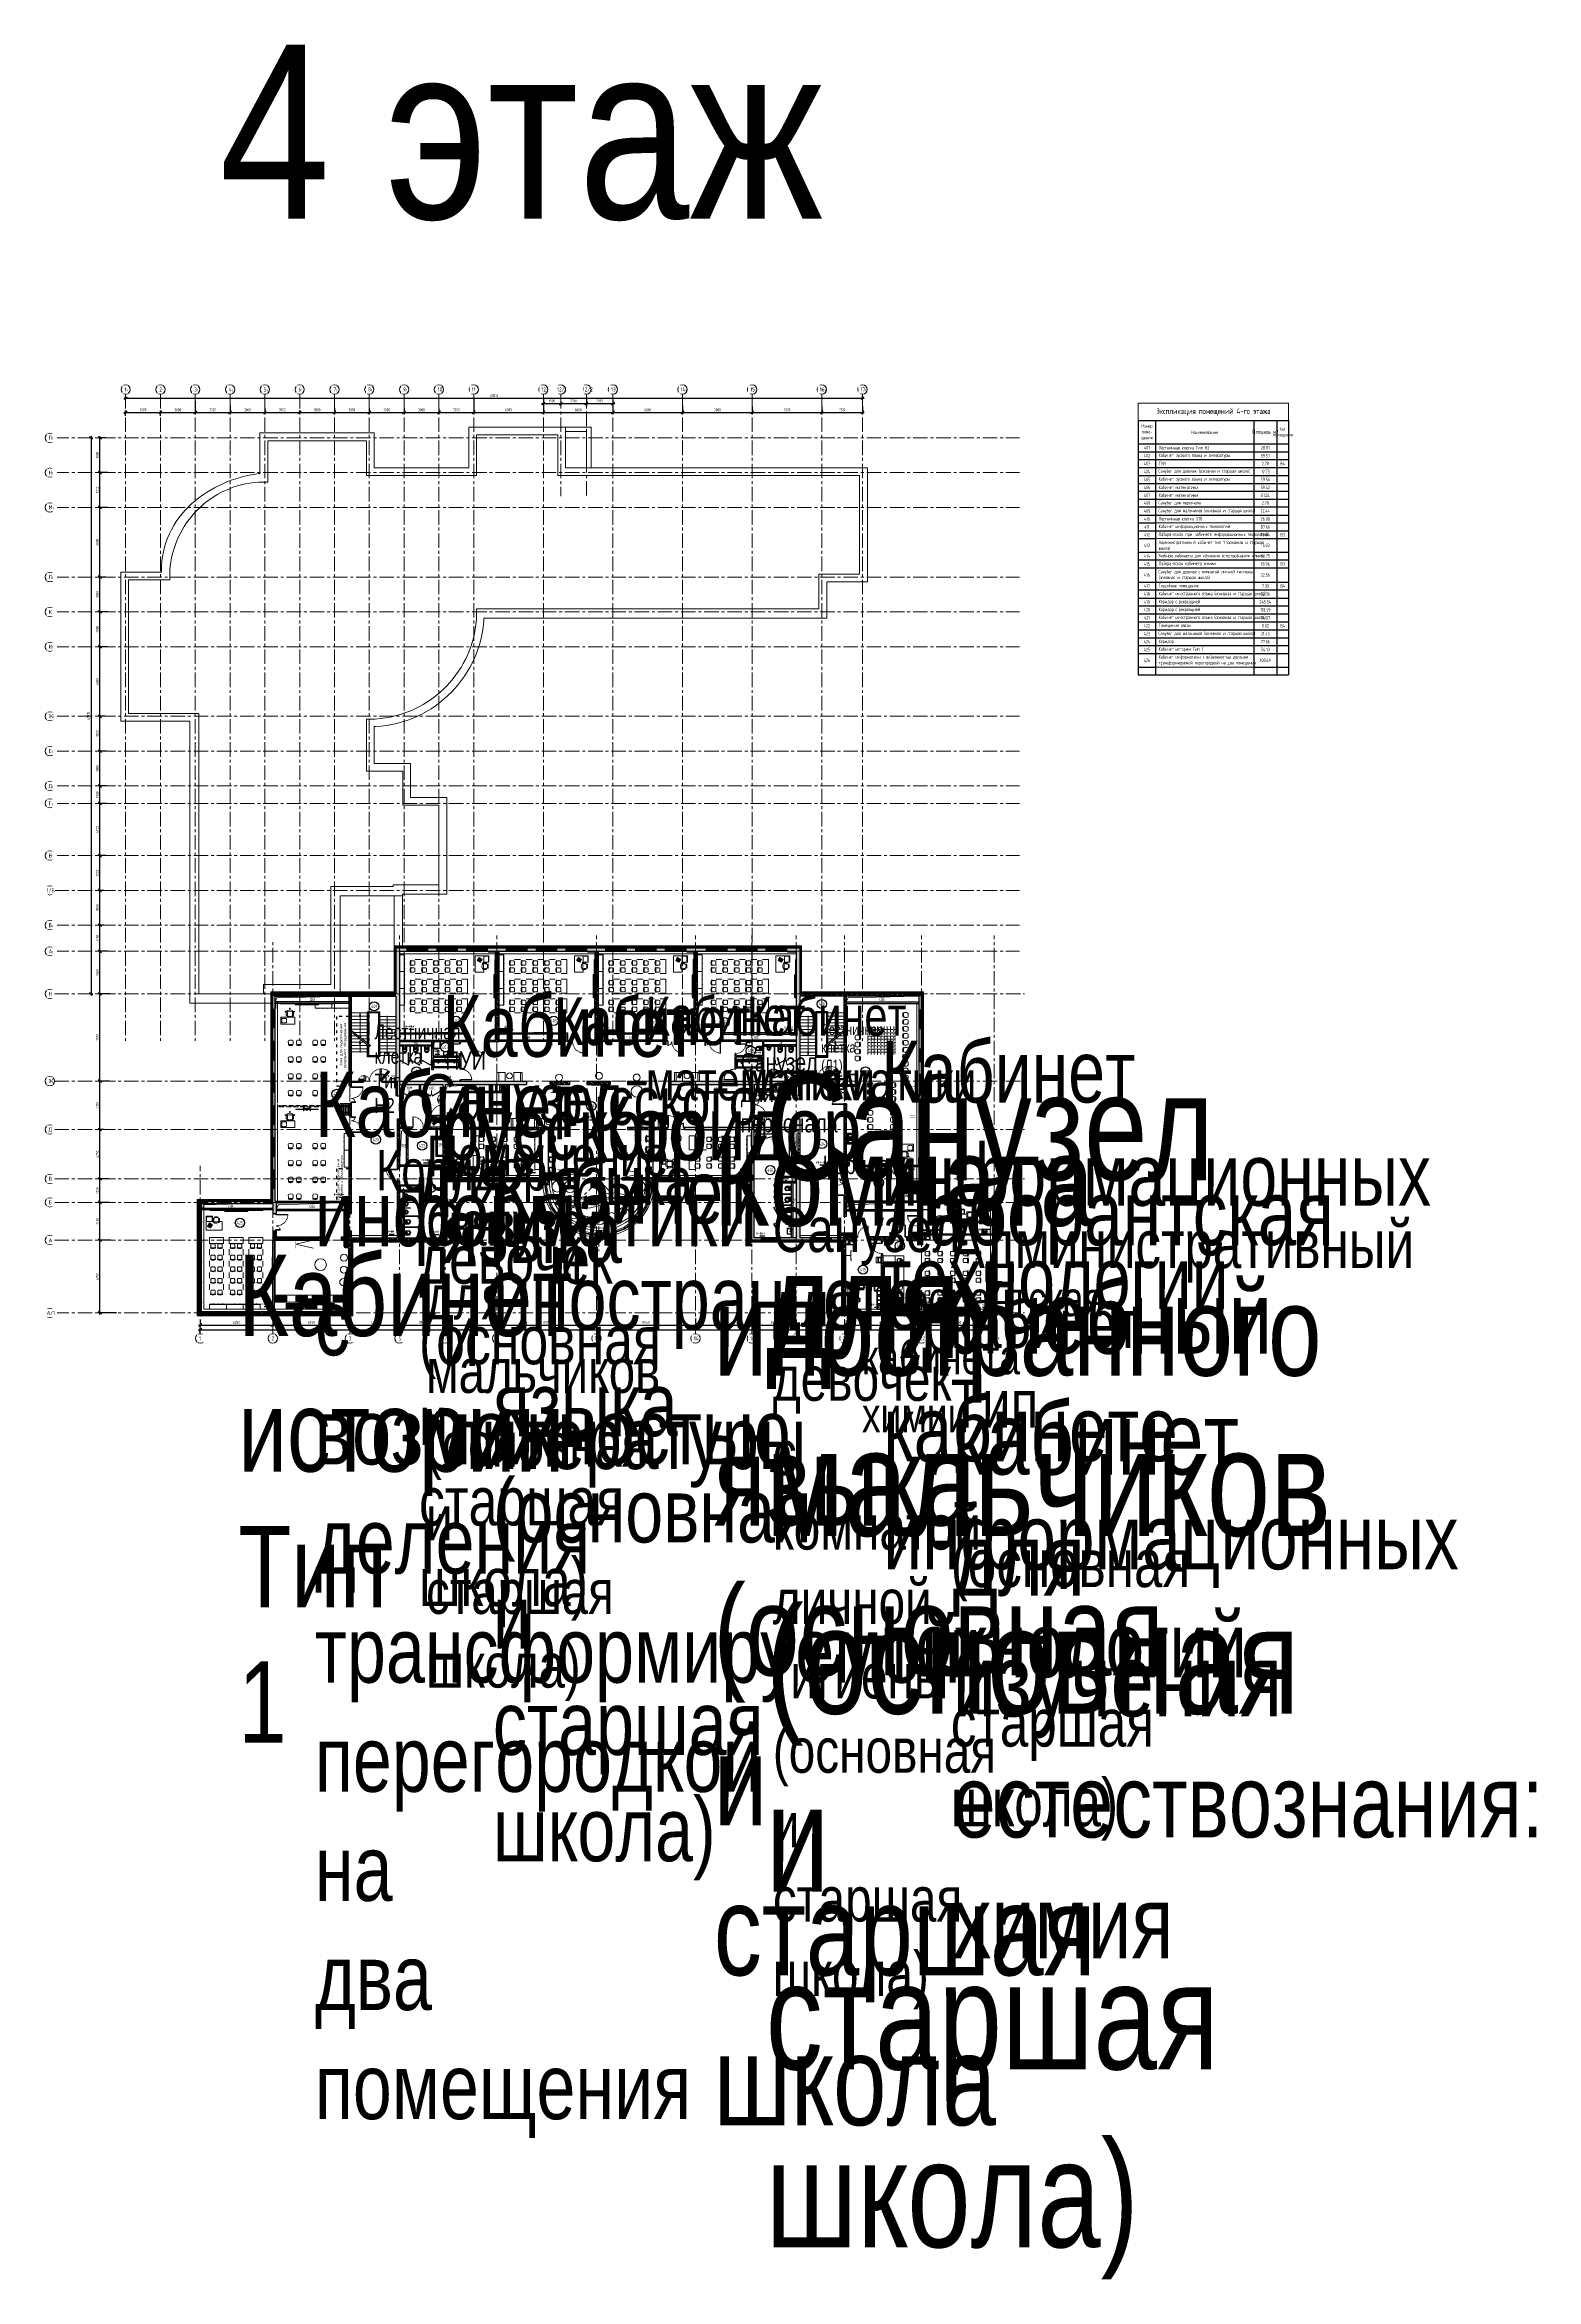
# Model space of a CAD drawing. Header units: millimetres. Extents: x -13407 to 115150, y -83292 to 109271.
import ezdxf
from ezdxf.enums import TextEntityAlignment as Align

# ---------------------------------------------------------------- set-up
doc = ezdxf.new("R2018")
doc.units = ezdxf.units.MM
for name, pattern in [('ACAD_ISO03W100', [30, 12, -18]), ('ADSK_Скрыто', [6, 3, -3]), ('CENTER', [2, 1.25, -0.25, 0.25, -0.25]), ('HIDDEN', [6, 4, -2]), ('ГОСТ 2.303 4', [7, 5, -2, 0]), ('осевая', [2, 1.25, -0.25, 0.25, -0.25])]:
    doc.linetypes.add(name, pattern=pattern)
doc.layers.get('Defpoints').update_dxf_attribs({"color": 6})
for name, color, linetype, lineweight in [('_ТХ_мебель передв', 250, 'Continuous', 13), ('_ТХ_обор_комп принт', 30, 'Continuous', 13), ('АР_Витраж', 4, 'Continuous', 15), ('АР_Двери', 5, 'Continuous', 18), ('АР_Лестницы', 250, 'Continuous', 15), ('АР_Лестницы ограждение', 94, 'Continuous', 25), ('АР_Маркер экспликации', 239, 'Continuous', 13), ('АР_МосжилНии_Стены', 202, 'Continuous', 30), ('АР_Навесной фасад', 5, 'Continuous', 5), ('АР_Номер помещения', 1, 'Continuous', 25), ('АР_Окна БЛОК', 250, 'Continuous', 13), ('АР_Оси', 193, 'Continuous', 9), ('АР_Оси размеры', 164, 'Continuous', 9), ('АР_Перегородки витражные', 152, 'Continuous', 13), ('АР_Перегородки газоблок', 165, 'Continuous', 30), ('АР_Перегородки газоблок_Штрих', 165, 'Continuous', 5), ('АР_Перегородки пеноблок', 174, 'Continuous', 25), ('АР_Перегородки сантехнические', 216, 'Continuous', 9), ('АР_Перегородки_кирпич_Штрих', 244, 'Continuous', 5), ('АР_Подоконники', 163, 'Continuous', 9), ('АР_Помещения_площадь', 19, 'Continuous', 9), ('АР_Сущ Несущая стена', 202, 'Continuous', 30), ('АР_тонкая линия', 250, 'Continuous', 0), ('АР_Утеплитель', 250, 'Continuous', 9), ('АР_Шкафы ЭОМ', 1, 'Continuous', 0), ('АР_Штриховка монолит', 250, 'Continuous', 9), ('Пер раздвиж', 7, 'Continuous', 25), ('Сан.техника', 153, 'Continuous', 9), ('Сантехнические приборы', 7, 'Continuous', 9), ('Спринклеры', 7, 'Continuous', 18), ('СТЕНЫ кирпич ЛИДЕР', 250, 'Continuous', 15), ('ТХ_мебель передв', 250, 'Continuous', 13), ('ТХ_мебель_стац', 250, 'Continuous', 13), ('ТХ_обор_комп принт', 30, 'Continuous', 13), ('ТХ_ОСНОВНОЙ', 103, 'Continuous', 25), ('ТХ_Трансформ перегорордка', 250, 'Continuous', 5)]:
    doc.layers.add(name, color=color, linetype=linetype, lineweight=lineweight)
doc.layers.add('АР_Названия помещений', color=124, linetype='Continuous', lineweight=5, plot=False)
for name, color, linetype in [('АР_Отверстия', 251, 'Continuous'), ('АР_Таблицы', 250, 'Continuous'), ('Тонкая', 7, 'Continuous'), ('ТХ', 7, 'Continuous'), ('ТХ ОБОРУДОВАНИЕ', 250, 'Continuous'), ('ТХ_ВК_оборуд.ТХ', 250, 'Continuous'), ('ТХ_ВК_раковины', 144, 'Continuous'), ('ТХ_Вода', 5, 'Continuous'), ('ТХ_дозаторы', 7, 'Continuous'), ('ТХ_обор_бытовое', 14, 'Continuous'), ('ТХ_оборуд_учебн', 80, 'Continuous'), ('ТХ_подиум скрыть', 7, 'Continuous'), ('ТХ_размеры', 240, 'Continuous'), ('ТХ_сантехника', 253, 'Continuous')]:
    doc.layers.add(name, color=color, linetype=linetype)
doc.styles.add('Arial', font='ARIALN.TTF')
doc.styles.add('ICOCPEUR', font='isocpeur.ttf')
doc.styles.add('ISOCPEUR', font='isocpeur.ttf', dxfattribs={"width": 0.7})
doc.styles.add('ISOCPEUR_1', font='isocpeur.ttf', dxfattribs={"width": 0.9, "height": 250})
doc.styles.get("Standard").update_dxf_attribs({"font": 'arial.ttf'})
doc.styles.add('Архитект', font='isocpeur.ttf', dxfattribs={"width": 0.8, "oblique": 8})
doc.styles.add('ГОСТ 2.304', font='isocpeur.ttf', dxfattribs={"width": 0.7})
doc.dimstyles.new('СПДС', dxfattribs={"dimscale": 100, "dimtxt": 2.5, "dimasz": 2.5, "dimexe": 1.5, "dimexo": 0, "dimgap": 1, "dimtad": 1, "dimdec": 0, "dimrnd": 1, "dimtxsty": 'ГОСТ 2.304', "dimblk": 'OBLIQUE', "dimcen": 2.5, "dimdle": 1.5, "dimadec": 0, "dimazin": 2, "dimtfac": 0.75, "dimtdec": 0, "dimtmove": 1, "dimatfit": 3, "dimfxl": 1, "dimtolj": 1, "dimarcsym": 1})
pattern_1 = [(45, (-951587.81, 109999.9), (-123.743687, 123.743687), []), (45, (-951464.07, 109999.9), (-123.743687, 123.743687), [218.75, -43.75, 0, -43.75])]
pattern_2 = [(45, (-945096.63, 49153.53), (-61.871843, 61.871843), []), (135, (-945096.63, 49153.53), (-61.871843, -61.871843), [])]
pattern_3 = [(45, (-195010.61454, -55205.68246), (-0.08838834765, 0.08838834765), [])]
pattern_4 = [(45, (-218395.23, -55205.68), (-123.74369, 123.74369), []), (45, (-218271.49, -55205.68), (-123.74369, 123.74369), [218.75, -43.75, 0, -43.75])]
pattern_5 = [(50, (-195010.61, -55205.68), (215.17805, -18.82564), [22.5, -247.5]), (355, (-195010.61, -55205.68), (-41.6254, 225.65764), [18, -198]), (100.451444, (-194992.68, -55207.25), (173.55265, 206.832), [19.12206, -210.34263]), (46.1842, (-195010.61, -55145.68), (320.1724, -49.65578), [33.75, -371.25]), (96.63564, (-194983.93, -55149.82), (280.3986, 292.23558), [28.6831, -315.51413]), (351.18416, (-195010.6, -55145.68), (280.3986, 292.2356), [27, -297]), (21, (-194980.61, -55160.68), (179.07212, -120.78567), [22.5, -247.5]), (326, (-194980.61, -55160.68), (72.9946, 217.54501), [18, -198]), (71.451445, (-194965.7, -55170.75), (252.06671, 96.75935), [19.12206, -210.34263]), (37.5, (-195010.615, -55205.68), (3.647957, 99.868156), [0, -195.6, 0, -201, 0, -198.75]), (7.5, (-195010.61, -55205.68), (78.92086, 118.323514), [0, -114.6, 0, -191.1, 0, -75.75]), (327.5, (-195077.515, -55205.68), (160.14673, -6.766462), [0, -75, 0, -234, 0, -310.5]), (317.5, (-195107.51, -55205.68), (174.95585, 30.031495), [0, -97.5, 0, -155.4, 0, -220.5])]
pattern_6 = [(50, (-462934.4, -147373.54), (364.36934, -31.87817), [38.1, -419.1]), (355, (-462934.4, -147373.54), (-70.48684, 382.1137), [30.48, -335.28117]), (100.451445, (-462904.04, -147376.2), (293.8825, 350.2355), [32.38002, -356.1805]), (46.1842, (-462934.4, -147271.94), (542.1581, -84.08466), [57.15, -628.65]), (96.63556, (-462889.2, -147278.95), (474.80827, 494.85225), [48.57005, -534.2712]), (351.18415, (-462934.4, -147271.94), (474.80827, 494.85225), [45.71993, -502.91946]), (21, (-462883.6, -147297.34), (303.22878, -204.5304), [38.1, -419.1]), (326, (-462883.6, -147297.34), (123.60406, 368.37593), [30.48, -335.28]), (71.451445, (-462858.33, -147314.4), (426.83284, 163.84554), [32.38002, -356.17988]), (37.5, (-462934.4, -147373.54), (6.177207, 169.110078), [0, -331.216, 0, -340.36, 0, -336.55]), (7.5, (-462934.4, -147373.54), (133.639325, 200.36115), [0, -194.056, 0, -323.596, 0, -128.27]), (327.5, (-463047.68, -147373.54), (271.18119, -11.457488), [0, -127, 0, -396.24, 0, -525.78]), (317.5, (-463098.48, -147373.54), (296.25836, 50.85298), [0, -165.1, 0, -263.144, 0, -373.38])]
pattern_7 = [(50, (-195010.61, -55305.68), (215.17805, -18.82564), [22.5, -247.5]), (355, (-195010.61, -55305.68), (-41.6254, 225.65764), [18, -198]), (100.451444, (-194992.68, -55307.25), (173.55265, 206.832), [19.12206, -210.34263]), (46.1842, (-195010.61, -55245.68), (320.1724, -49.65578), [33.75, -371.25]), (96.63564, (-194983.93, -55249.82), (280.3986, 292.23558), [28.6831, -315.51413]), (351.18416, (-195010.6, -55245.68), (280.3986, 292.2356), [27, -297]), (21, (-194980.61, -55260.68), (179.07212, -120.78567), [22.5, -247.5]), (326, (-194980.61, -55260.68), (72.9946, 217.54501), [18, -198]), (71.451445, (-194965.7, -55270.75), (252.06671, 96.75935), [19.12206, -210.34263]), (37.5, (-195010.615, -55305.68), (3.647957, 99.868156), [0, -195.6, 0, -201, 0, -198.75]), (7.5, (-195010.61, -55305.68), (78.92086, 118.323514), [0, -114.6, 0, -191.1, 0, -75.75]), (327.5, (-195077.515, -55305.68), (160.14673, -6.766462), [0, -75, 0, -234, 0, -310.5]), (317.5, (-195107.51, -55305.68), (174.95585, 30.031495), [0, -97.5, 0, -155.4, 0, -220.5])]
pattern_8 = [(50, (-195010.61, -55105.68), (215.17805, -18.82564), [22.5, -247.5]), (355, (-195010.61, -55105.68), (-41.6254, 225.65764), [18, -198]), (100.45144, (-194992.68, -55107.25), (173.55265, 206.832), [19.12206, -210.34263]), (46.1842, (-195010.61, -55045.68), (320.1724, -49.65578), [33.75, -371.25]), (96.63564, (-194983.93, -55049.82), (280.3986, 292.23558), [28.6831, -315.51413]), (351.18416, (-195010.6, -55045.68), (280.3986, 292.2356), [27, -297]), (21, (-194980.61, -55060.68), (179.07212, -120.78567), [22.5, -247.5]), (326, (-194980.61, -55060.68), (72.9946, 217.54501), [18, -198]), (71.451445, (-194965.7, -55070.75), (252.06671, 96.75935), [19.12206, -210.34263]), (37.5, (-195010.615, -55105.68), (3.647957, 99.868156), [0, -195.6, 0, -201, 0, -198.75]), (7.5, (-195010.61, -55105.68), (78.92086, 118.323514), [0, -114.6, 0, -191.1, 0, -75.75]), (327.5, (-195077.515, -55105.68), (160.14673, -6.766462), [0, -75, 0, -234, 0, -310.5]), (317.5, (-195107.51, -55105.68), (174.95585, 30.031495), [0, -97.5, 0, -155.4, 0, -220.5])]
pattern_9 = [(45, (76865.7, -55205.68), (-61.87184, 61.87184), []), (135, (76865.7, -55205.68), (-61.87184, -61.87184), [])]
pattern_10 = [(90, (76865.7, -55205.68), (-87.5, 0), []), (180, (76865.7, -55205.68), (-7e-15, -87.5), [])]
pattern_11 = [(335.76716334, (-69115.3163, 318510.941), (0.651582564, 1.447617495), []), (65.76716334, (-69115.3163, 318510.941), (-1.447617495, 0.651582564), [])]
pattern_12 = [(50, (-460117.44, -148626.68), (364.36934, -31.87817), [38.1, -419.1]), (355, (-460117.44, -148626.7), (-70.48684, 382.1137), [30.48, -335.28117]), (100.451445, (-460087.08, -148629.34), (293.8825, 350.2355), [32.38002, -356.1805]), (46.1842, (-460117.44, -148525.1), (542.1581, -84.08466), [57.15, -628.65]), (96.63556, (-460072.26, -148532.1), (474.80827, 494.85225), [48.57005, -534.2712]), (351.18415, (-460117.44, -148525.1), (474.80827, 494.85225), [45.71993, -502.91946]), (21, (-460066.64, -148550.48), (303.22878, -204.5304), [38.1, -419.1]), (326, (-460066.64, -148550.5), (123.60406, 368.37593), [30.48, -335.28]), (71.451445, (-460041.37, -148567.53), (426.83284, 163.84554), [32.38002, -356.17988]), (37.5, (-460117.44, -148626.68), (6.177207, 169.110078), [0, -331.216, 0, -340.36, 0, -336.55]), (7.5, (-460117.44, -148626.68), (133.639325, 200.36115), [0, -194.056, 0, -323.596, 0, -128.27]), (327.5, (-460230.73, -148626.68), (271.18119, -11.457488), [0, -127, 0, -396.24, 0, -525.78]), (317.5, (-460281.53, -148626.68), (296.25836, 50.85298), [0, -165.1, 0, -263.144, 0, -373.38])]

# ---------------------------------------------------------------- blocks, each defined once
blk = doc.blocks.new('_Oblique')
at = {"color": 0, "linetype": 'ByBlock', "lineweight": -2}
blk.add_line((-0.5, -0.5), (0.5, 0.5), dxfattribs=at)
blk = doc.blocks.new('*D216')
at = {"layer": 'Defpoints', "color": 0, "ltscale": 100, "transparency": 16777216}
for p in [(-8643, 6250), (-7744, 6250), (-7209, 0)]:
    blk.add_point(p, dxfattribs=at)
at = {"layer": 'АР_Оси размеры', "color": 0, "lineweight": -2, "ltscale": 100, "transparency": 16777216}
for p, q in [((-7744, 6250), (-8793, 6250)), ((-8643, -150), (-8643, 6400)), ((-7209, 0), (-8793, 0))]:
    blk.add_line(p, q, dxfattribs=at)
at = {"layer": 'АР_Оси размеры', "color": 0, "lineweight": -2, "ltscale": 100, "transparency": 16777216, "xscale": 250, "yscale": 250, "zscale": 250}
for p, rotation in [((-8643, 6250), 90), ((-8643, 0), 270)]:
    blk.add_blockref('_Oblique', p, dxfattribs=dict(at, rotation=rotation))
at = {"layer": 'АР_Оси размеры', "color": 0, "ltscale": 100, "transparency": 16777216, "insert": (-8868, 3125), "char_height": 250, "attachment_point": 5, "rotation": 90, "style": 'ГОСТ 2.304'}
blk.add_mtext('\\A1;6250', dxfattribs=at)
blk = doc.blocks.new('*D217')
at = {"layer": 'Defpoints', "color": 0, "ltscale": 100, "transparency": 16777216}
for p in [(-8643, 9510), (-7821, 9510), (-7744, 6250)]:
    blk.add_point(p, dxfattribs=at)
at = {"layer": 'АР_Оси размеры', "color": 0, "lineweight": -2, "ltscale": 100, "transparency": 16777216}
for p, q in [((-8643, 6100), (-8643, 9660)), ((-7821, 9510), (-8793, 9510)), ((-7744, 6250), (-8793, 6250))]:
    blk.add_line(p, q, dxfattribs=at)
at = {"layer": 'АР_Оси размеры', "color": 0, "lineweight": -2, "ltscale": 100, "transparency": 16777216, "xscale": 250, "yscale": 250, "zscale": 250}
for p, rotation in [((-8643, 9510), 90), ((-8643, 6250), 270)]:
    blk.add_blockref('_Oblique', p, dxfattribs=dict(at, rotation=rotation))
at = {"layer": 'АР_Оси размеры', "color": 0, "ltscale": 100, "transparency": 16777216, "insert": (-8868, 7880), "char_height": 250, "attachment_point": 5, "rotation": 90, "style": 'ГОСТ 2.304'}
blk.add_mtext('\\A1;3260', dxfattribs=at)
blk = doc.blocks.new('*D218')
at = {"layer": 'Defpoints', "color": 0, "ltscale": 100, "transparency": 16777216}
for p in [(-8643, 11540), (-7895, 11540), (-7821, 9510)]:
    blk.add_point(p, dxfattribs=at)
at = {"layer": 'АР_Оси размеры', "color": 0, "lineweight": -2, "ltscale": 100, "transparency": 16777216}
for p, q in [((-8643, 9360), (-8643, 11690)), ((-7895, 11540), (-8793, 11540)), ((-7821, 9510), (-8793, 9510))]:
    blk.add_line(p, q, dxfattribs=at)
at = {"layer": 'АР_Оси размеры', "color": 0, "lineweight": -2, "ltscale": 100, "transparency": 16777216, "xscale": 250, "yscale": 250, "zscale": 250}
for p, rotation in [((-8643, 11540), 90), ((-8643, 9510), 270)]:
    blk.add_blockref('_Oblique', p, dxfattribs=dict(at, rotation=rotation))
at = {"layer": 'АР_Оси размеры', "color": 0, "ltscale": 100, "transparency": 16777216, "insert": (-8868, 10525), "char_height": 250, "attachment_point": 5, "rotation": 90, "style": 'ГОСТ 2.304'}
blk.add_mtext('\\A1;2030', dxfattribs=at)
blk = doc.blocks.new('*D219')
at = {"layer": 'Defpoints', "color": 0, "ltscale": 100, "transparency": 16777216}
for p in [(-8643, 15790), (-8293, 15790), (-7895, 11540)]:
    blk.add_point(p, dxfattribs=at)
at = {"layer": 'АР_Оси размеры', "color": 0, "lineweight": -2, "ltscale": 100, "transparency": 16777216}
for p, q in [((-8293, 15790), (-8793, 15790)), ((-8643, 11390), (-8643, 15940)), ((-7895, 11540), (-8793, 11540))]:
    blk.add_line(p, q, dxfattribs=at)
at = {"layer": 'АР_Оси размеры', "color": 0, "lineweight": -2, "ltscale": 100, "transparency": 16777216, "xscale": 250, "yscale": 250, "zscale": 250}
for p, rotation in [((-8643, 15790), 90), ((-8643, 11540), 270)]:
    blk.add_blockref('_Oblique', p, dxfattribs=dict(at, rotation=rotation))
at = {"layer": 'АР_Оси размеры', "color": 0, "ltscale": 100, "transparency": 16777216, "insert": (-8868, 13665), "char_height": 250, "attachment_point": 5, "rotation": 90, "style": 'ГОСТ 2.304'}
blk.add_mtext('\\A1;4250', dxfattribs=at)
blk = doc.blocks.new('*D220')
at = {"layer": 'Defpoints', "color": 0, "ltscale": 100, "transparency": 16777216}
for p in [(-8643, 19960), (-7825, 19960), (-8293, 15790)]:
    blk.add_point(p, dxfattribs=at)
at = {"layer": 'АР_Оси размеры', "color": 0, "lineweight": -2, "ltscale": 100, "transparency": 16777216}
for p, q in [((-7825, 19960), (-8793, 19960)), ((-8643, 15640), (-8643, 20110)), ((-8293, 15790), (-8793, 15790))]:
    blk.add_line(p, q, dxfattribs=at)
at = {"layer": 'АР_Оси размеры', "color": 0, "lineweight": -2, "ltscale": 100, "transparency": 16777216, "xscale": 250, "yscale": 250, "zscale": 250}
for p, rotation in [((-8643, 19960), 90), ((-8643, 15790), 270)]:
    blk.add_blockref('_Oblique', p, dxfattribs=dict(at, rotation=rotation))
at = {"layer": 'АР_Оси размеры', "color": 0, "ltscale": 100, "transparency": 16777216, "insert": (-8868, 17875), "char_height": 250, "attachment_point": 5, "rotation": 90, "style": 'ГОСТ 2.304'}
blk.add_mtext('\\A1;4170', dxfattribs=at)
blk = doc.blocks.new('*D221')
at = {"layer": 'Defpoints', "color": 0, "ltscale": 100, "transparency": 16777216}
for p in [(-8643, 27480), (-7764, 27480), (-7825, 19960)]:
    blk.add_point(p, dxfattribs=at)
at = {"layer": 'АР_Оси размеры', "color": 0, "lineweight": -2, "ltscale": 100, "transparency": 16777216}
for p, q in [((-7764, 27480), (-8793, 27480)), ((-8643, 19810), (-8643, 27630)), ((-7825, 19960), (-8793, 19960))]:
    blk.add_line(p, q, dxfattribs=at)
at = {"layer": 'АР_Оси размеры', "color": 0, "lineweight": -2, "ltscale": 100, "transparency": 16777216, "xscale": 250, "yscale": 250, "zscale": 250}
for p, rotation in [((-8643, 27480), 90), ((-8643, 19960), 270)]:
    blk.add_blockref('_Oblique', p, dxfattribs=dict(at, rotation=rotation))
at = {"layer": 'АР_Оси размеры', "color": 0, "ltscale": 100, "transparency": 16777216, "insert": (-8868, 23720), "char_height": 250, "attachment_point": 5, "rotation": 90, "style": 'ГОСТ 2.304'}
blk.add_mtext('\\A1;7520', dxfattribs=at)
blk = doc.blocks.new('*D222')
at = {"layer": 'Defpoints', "color": 0, "ltscale": 100, "transparency": 16777216}
for p in [(-8643, 31145), (-7994, 31145), (-7764, 27480)]:
    blk.add_point(p, dxfattribs=at)
at = {"layer": 'АР_Оси размеры', "color": 0, "lineweight": -2, "ltscale": 100, "transparency": 16777216}
for p, q in [((-7994, 31145), (-8793, 31145)), ((-8643, 27330), (-8643, 31295)), ((-7764, 27480), (-8793, 27480))]:
    blk.add_line(p, q, dxfattribs=at)
at = {"layer": 'АР_Оси размеры', "color": 0, "lineweight": -2, "ltscale": 100, "transparency": 16777216, "xscale": 250, "yscale": 250, "zscale": 250}
for p, rotation in [((-8643, 31145), 90), ((-8643, 27480), 270)]:
    blk.add_blockref('_Oblique', p, dxfattribs=dict(at, rotation=rotation))
at = {"layer": 'АР_Оси размеры', "color": 0, "ltscale": 100, "transparency": 16777216, "insert": (-8868, 29313), "char_height": 250, "attachment_point": 5, "rotation": 90, "style": 'ГОСТ 2.304'}
blk.add_mtext('\\A1;3665', dxfattribs=at)
blk = doc.blocks.new('*D202')
at = {"layer": 'Defpoints', "color": 0, "ltscale": 100, "transparency": 16777216}
for p in [(-8643, 33395), (-8301, 33395), (-7994, 31145)]:
    blk.add_point(p, dxfattribs=at)
at = {"layer": 'АР_Оси размеры', "color": 0, "lineweight": -2, "ltscale": 100, "transparency": 16777216}
for p, q in [((-8301, 33395), (-8793, 33395)), ((-8643, 30995), (-8643, 33545)), ((-7994, 31145), (-8793, 31145))]:
    blk.add_line(p, q, dxfattribs=at)
at = {"layer": 'АР_Оси размеры', "color": 0, "lineweight": -2, "ltscale": 100, "transparency": 16777216, "xscale": 250, "yscale": 250, "zscale": 250}
for p, rotation in [((-8643, 33395), 90), ((-8643, 31145), 270)]:
    blk.add_blockref('_Oblique', p, dxfattribs=dict(at, rotation=rotation))
at = {"layer": 'АР_Оси размеры', "color": 0, "ltscale": 100, "transparency": 16777216, "insert": (-8868, 32270), "char_height": 250, "attachment_point": 5, "rotation": 90, "style": 'ГОСТ 2.304'}
blk.add_mtext('\\A1;2250', dxfattribs=at)
blk = doc.blocks.new('*D203')
at = {"layer": 'Defpoints', "color": 0, "ltscale": 100, "transparency": 16777216}
for p in [(-8643, 36395), (-8301, 36395), (-8301, 33395)]:
    blk.add_point(p, dxfattribs=at)
at = {"layer": 'АР_Оси размеры', "color": 0, "lineweight": -2, "ltscale": 100, "transparency": 16777216}
for p, q in [((-8301, 36395), (-8793, 36395)), ((-8643, 33245), (-8643, 36545)), ((-8301, 33395), (-8793, 33395))]:
    blk.add_line(p, q, dxfattribs=at)
at = {"layer": 'АР_Оси размеры', "color": 0, "lineweight": -2, "ltscale": 100, "transparency": 16777216, "xscale": 250, "yscale": 250, "zscale": 250}
for p, rotation in [((-8643, 36395), 90), ((-8643, 33395), 270)]:
    blk.add_blockref('_Oblique', p, dxfattribs=dict(at, rotation=rotation))
at = {"layer": 'АР_Оси размеры', "color": 0, "ltscale": 100, "transparency": 16777216, "insert": (-8868, 34895), "char_height": 250, "attachment_point": 5, "rotation": 90, "style": 'ГОСТ 2.304'}
blk.add_mtext('\\A1;3000', dxfattribs=at)
blk = doc.blocks.new('*D204')
at = {"layer": 'Defpoints', "color": 0, "ltscale": 100, "transparency": 16777216}
for p in [(-8643, 39395), (-8134, 39395), (-8301, 36395)]:
    blk.add_point(p, dxfattribs=at)
at = {"layer": 'АР_Оси размеры', "color": 0, "lineweight": -2, "ltscale": 100, "transparency": 16777216}
for p, q in [((-8134, 39395), (-8793, 39395)), ((-8643, 36245), (-8643, 39545)), ((-8301, 36395), (-8793, 36395))]:
    blk.add_line(p, q, dxfattribs=at)
at = {"layer": 'АР_Оси размеры', "color": 0, "lineweight": -2, "ltscale": 100, "transparency": 16777216, "xscale": 250, "yscale": 250, "zscale": 250}
for p, rotation in [((-8643, 39395), 90), ((-8643, 36395), 270)]:
    blk.add_blockref('_Oblique', p, dxfattribs=dict(at, rotation=rotation))
at = {"layer": 'АР_Оси размеры', "color": 0, "ltscale": 100, "transparency": 16777216, "insert": (-8868, 37895), "char_height": 250, "attachment_point": 5, "rotation": 90, "style": 'ГОСТ 2.304'}
blk.add_mtext('\\A1;3000', dxfattribs=at)
blk = doc.blocks.new('*D205')
at = {"layer": 'Defpoints', "color": 0, "ltscale": 100, "transparency": 16777216}
for p in [(-8643, 43895), (-8080, 43895), (-8134, 39395)]:
    blk.add_point(p, dxfattribs=at)
at = {"layer": 'АР_Оси размеры', "color": 0, "lineweight": -2, "ltscale": 100, "transparency": 16777216}
for p, q in [((-8080, 43895), (-8793, 43895)), ((-8643, 39245), (-8643, 44045)), ((-8134, 39395), (-8793, 39395))]:
    blk.add_line(p, q, dxfattribs=at)
at = {"layer": 'АР_Оси размеры', "color": 0, "lineweight": -2, "ltscale": 100, "transparency": 16777216, "xscale": 250, "yscale": 250, "zscale": 250}
for p, rotation in [((-8643, 43895), 90), ((-8643, 39395), 270)]:
    blk.add_blockref('_Oblique', p, dxfattribs=dict(at, rotation=rotation))
at = {"layer": 'АР_Оси размеры', "color": 0, "ltscale": 100, "transparency": 16777216, "insert": (-8868, 41645), "char_height": 250, "attachment_point": 5, "rotation": 90, "style": 'ГОСТ 2.304'}
blk.add_mtext('\\A1;4500', dxfattribs=at)
blk = doc.blocks.new('*D206')
at = {"layer": 'Defpoints', "color": 0, "ltscale": 100, "transparency": 16777216}
for p in [(-8643, 45395), (-8080, 45395), (-8080, 43895)]:
    blk.add_point(p, dxfattribs=at)
at = {"layer": 'АР_Оси размеры', "color": 0, "lineweight": -2, "ltscale": 100, "transparency": 16777216}
for p, q in [((-8080, 45395), (-8793, 45395)), ((-8643, 43745), (-8643, 45545)), ((-8080, 43895), (-8793, 43895))]:
    blk.add_line(p, q, dxfattribs=at)
at = {"layer": 'АР_Оси размеры', "color": 0, "lineweight": -2, "ltscale": 100, "transparency": 16777216, "xscale": 250, "yscale": 250, "zscale": 250}
for p, rotation in [((-8643, 45395), 90), ((-8643, 43895), 270)]:
    blk.add_blockref('_Oblique', p, dxfattribs=dict(at, rotation=rotation))
at = {"layer": 'АР_Оси размеры', "color": 0, "ltscale": 100, "transparency": 16777216, "insert": (-8868, 44645), "char_height": 250, "attachment_point": 5, "rotation": 90, "style": 'ГОСТ 2.304'}
blk.add_mtext('\\A1;1500', dxfattribs=at)
blk = doc.blocks.new('*D207')
at = {"layer": 'Defpoints', "color": 0, "ltscale": 100, "transparency": 16777216}
for p in [(-8643, 48395), (-8219, 48395), (-8080, 45395)]:
    blk.add_point(p, dxfattribs=at)
at = {"layer": 'АР_Оси размеры', "color": 0, "lineweight": -2, "ltscale": 100, "transparency": 16777216}
for p, q in [((-8219, 48395), (-8793, 48395)), ((-8643, 45245), (-8643, 48545)), ((-8080, 45395), (-8793, 45395))]:
    blk.add_line(p, q, dxfattribs=at)
at = {"layer": 'АР_Оси размеры', "color": 0, "lineweight": -2, "ltscale": 100, "transparency": 16777216, "xscale": 250, "yscale": 250, "zscale": 250}
for p, rotation in [((-8643, 48395), 90), ((-8643, 45395), 270)]:
    blk.add_blockref('_Oblique', p, dxfattribs=dict(at, rotation=rotation))
at = {"layer": 'АР_Оси размеры', "color": 0, "ltscale": 100, "transparency": 16777216, "insert": (-8868, 46895), "char_height": 250, "attachment_point": 5, "rotation": 90, "style": 'ГОСТ 2.304'}
blk.add_mtext('\\A1;3000', dxfattribs=at)
blk = doc.blocks.new('*D208')
at = {"layer": 'Defpoints', "color": 0, "ltscale": 100, "transparency": 16777216}
for p in [(-8643, 51395), (-8219, 51395), (-8080, 48395)]:
    blk.add_point(p, dxfattribs=at)
at = {"layer": 'АР_Оси размеры', "color": 0, "lineweight": -2, "ltscale": 100, "transparency": 16777216}
for p, q in [((-8219, 51395), (-8793, 51395)), ((-8643, 48245), (-8643, 51545)), ((-8080, 48395), (-8793, 48395))]:
    blk.add_line(p, q, dxfattribs=at)
at = {"layer": 'АР_Оси размеры', "color": 0, "lineweight": -2, "ltscale": 100, "transparency": 16777216, "xscale": 250, "yscale": 250, "zscale": 250}
for p, rotation in [((-8643, 51395), 90), ((-8643, 48395), 270)]:
    blk.add_blockref('_Oblique', p, dxfattribs=dict(at, rotation=rotation))
at = {"layer": 'АР_Оси размеры', "color": 0, "ltscale": 100, "transparency": 16777216, "insert": (-8868, 49895), "char_height": 250, "attachment_point": 5, "rotation": 90, "style": 'ГОСТ 2.304'}
blk.add_mtext('\\A1;3000', dxfattribs=at)
blk = doc.blocks.new('*D209')
at = {"layer": 'Defpoints', "color": 0, "ltscale": 100, "transparency": 16777216}
for p in [(-8643, 57395), (-7988, 57395), (-8219, 51395)]:
    blk.add_point(p, dxfattribs=at)
at = {"layer": 'АР_Оси размеры', "color": 0, "lineweight": -2, "ltscale": 100, "transparency": 16777216}
for p, q in [((-7988, 57395), (-8793, 57395)), ((-8643, 51245), (-8643, 57545)), ((-8219, 51395), (-8793, 51395))]:
    blk.add_line(p, q, dxfattribs=at)
at = {"layer": 'АР_Оси размеры', "color": 0, "lineweight": -2, "ltscale": 100, "transparency": 16777216, "xscale": 250, "yscale": 250, "zscale": 250}
for p, rotation in [((-8643, 57395), 90), ((-8643, 51395), 270)]:
    blk.add_blockref('_Oblique', p, dxfattribs=dict(at, rotation=rotation))
at = {"layer": 'АР_Оси размеры', "color": 0, "ltscale": 100, "transparency": 16777216, "insert": (-8868, 54395), "char_height": 250, "attachment_point": 5, "rotation": 90, "style": 'ГОСТ 2.304'}
blk.add_mtext('\\A1;6000', dxfattribs=at)
blk = doc.blocks.new('*D210')
at = {"layer": 'Defpoints', "color": 0, "ltscale": 100, "transparency": 16777216}
for p in [(-8643, 60395), (-8131, 60395), (-7988, 57395)]:
    blk.add_point(p, dxfattribs=at)
at = {"layer": 'АР_Оси размеры', "color": 0, "lineweight": -2, "ltscale": 100, "transparency": 16777216}
for p, q in [((-8131, 60395), (-8793, 60395)), ((-8643, 57245), (-8643, 60545)), ((-7988, 57395), (-8793, 57395))]:
    blk.add_line(p, q, dxfattribs=at)
at = {"layer": 'АР_Оси размеры', "color": 0, "lineweight": -2, "ltscale": 100, "transparency": 16777216, "xscale": 250, "yscale": 250, "zscale": 250}
for p, rotation in [((-8643, 60395), 90), ((-8643, 57395), 270)]:
    blk.add_blockref('_Oblique', p, dxfattribs=dict(at, rotation=rotation))
at = {"layer": 'АР_Оси размеры', "color": 0, "ltscale": 100, "transparency": 16777216, "insert": (-8868, 58895), "char_height": 250, "attachment_point": 5, "rotation": 90, "style": 'ГОСТ 2.304'}
blk.add_mtext('\\A1;3000', dxfattribs=at)
blk = doc.blocks.new('*D211')
at = {"layer": 'Defpoints', "color": 0, "ltscale": 100, "transparency": 16777216}
for p in [(-8643, 63395), (-8131, 63395), (-7988, 60395)]:
    blk.add_point(p, dxfattribs=at)
at = {"layer": 'АР_Оси размеры', "color": 0, "lineweight": -2, "ltscale": 100, "transparency": 16777216}
for p, q in [((-8131, 63395), (-8793, 63395)), ((-8643, 60245), (-8643, 63545)), ((-7988, 60395), (-8793, 60395))]:
    blk.add_line(p, q, dxfattribs=at)
at = {"layer": 'АР_Оси размеры', "color": 0, "lineweight": -2, "ltscale": 100, "transparency": 16777216, "xscale": 250, "yscale": 250, "zscale": 250}
for p, rotation in [((-8643, 63395), 90), ((-8643, 60395), 270)]:
    blk.add_blockref('_Oblique', p, dxfattribs=dict(at, rotation=rotation))
at = {"layer": 'АР_Оси размеры', "color": 0, "ltscale": 100, "transparency": 16777216, "insert": (-8868, 61895), "char_height": 250, "attachment_point": 5, "rotation": 90, "style": 'ГОСТ 2.304'}
blk.add_mtext('\\A1;3000', dxfattribs=at)
blk = doc.blocks.new('*D212')
at = {"layer": 'Defpoints', "color": 0, "ltscale": 100, "transparency": 16777216}
for p in [(-8643, 69395), (-7983, 69395), (-8131, 63395)]:
    blk.add_point(p, dxfattribs=at)
at = {"layer": 'АР_Оси размеры', "color": 0, "lineweight": -2, "ltscale": 100, "transparency": 16777216}
for p, q in [((-7983, 69395), (-8793, 69395)), ((-8643, 63245), (-8643, 69545)), ((-8131, 63395), (-8793, 63395))]:
    blk.add_line(p, q, dxfattribs=at)
at = {"layer": 'АР_Оси размеры', "color": 0, "lineweight": -2, "ltscale": 100, "transparency": 16777216, "xscale": 250, "yscale": 250, "zscale": 250}
for p, rotation in [((-8643, 69395), 90), ((-8643, 63395), 270)]:
    blk.add_blockref('_Oblique', p, dxfattribs=dict(at, rotation=rotation))
at = {"layer": 'АР_Оси размеры', "color": 0, "ltscale": 100, "transparency": 16777216, "insert": (-8868, 66395), "char_height": 250, "attachment_point": 5, "rotation": 90, "style": 'ГОСТ 2.304'}
blk.add_mtext('\\A1;6000', dxfattribs=at)
blk = doc.blocks.new('*D213')
at = {"layer": 'Defpoints', "color": 0, "ltscale": 100, "transparency": 16777216}
for p in [(-8643, 72395), (-8131, 72395), (-7988, 69395)]:
    blk.add_point(p, dxfattribs=at)
at = {"layer": 'АР_Оси размеры', "color": 0, "lineweight": -2, "ltscale": 100, "transparency": 16777216}
for p, q in [((-8131, 72395), (-8793, 72395)), ((-8643, 69245), (-8643, 72545)), ((-7988, 69395), (-8793, 69395))]:
    blk.add_line(p, q, dxfattribs=at)
at = {"layer": 'АР_Оси размеры', "color": 0, "lineweight": -2, "ltscale": 100, "transparency": 16777216, "xscale": 250, "yscale": 250, "zscale": 250}
for p, rotation in [((-8643, 72395), 90), ((-8643, 69395), 270)]:
    blk.add_blockref('_Oblique', p, dxfattribs=dict(at, rotation=rotation))
at = {"layer": 'АР_Оси размеры', "color": 0, "ltscale": 100, "transparency": 16777216, "insert": (-8868, 70895), "char_height": 250, "attachment_point": 5, "rotation": 90, "style": 'ГОСТ 2.304'}
blk.add_mtext('\\A1;3000', dxfattribs=at)
blk = doc.blocks.new('*D214')
at = {"layer": 'Defpoints', "color": 0, "ltscale": 100, "transparency": 16777216}
for p in [(-8643, 75395), (-8131, 75395), (-7988, 72395)]:
    blk.add_point(p, dxfattribs=at)
at = {"layer": 'АР_Оси размеры', "color": 0, "lineweight": -2, "ltscale": 100, "transparency": 16777216}
for p, q in [((-8131, 75395), (-8793, 75395)), ((-8643, 72245), (-8643, 75545)), ((-7988, 72395), (-8793, 72395))]:
    blk.add_line(p, q, dxfattribs=at)
at = {"layer": 'АР_Оси размеры', "color": 0, "lineweight": -2, "ltscale": 100, "transparency": 16777216, "xscale": 250, "yscale": 250, "zscale": 250}
for p, rotation in [((-8643, 75395), 90), ((-8643, 72395), 270)]:
    blk.add_blockref('_Oblique', p, dxfattribs=dict(at, rotation=rotation))
at = {"layer": 'АР_Оси размеры', "color": 0, "ltscale": 100, "transparency": 16777216, "insert": (-8868, 73895), "char_height": 250, "attachment_point": 5, "rotation": 90, "style": 'ГОСТ 2.304'}
blk.add_mtext('\\A1;3000', dxfattribs=at)
blk = doc.blocks.new('*D215')
at = {"layer": 'Defpoints', "color": 0, "ltscale": 100, "transparency": 16777216}
for p in [(-9469, 75395), (-9469, 27480), (-9413, 27480)]:
    blk.add_point(p, dxfattribs=at)
at = {"layer": 'АР_Оси размеры', "color": 0, "lineweight": -2, "ltscale": 100, "transparency": 16777216}
for p, q in [((-9469, 75395), (-9263, 75395)), ((-9413, 75545), (-9413, 27330)), ((-9469, 27480), (-9263, 27480))]:
    blk.add_line(p, q, dxfattribs=at)
at = {"layer": 'АР_Оси размеры', "color": 0, "lineweight": -2, "ltscale": 100, "transparency": 16777216, "xscale": 250, "yscale": 250, "zscale": 250}
for p, rotation in [((-9413, 75395), 90), ((-9413, 27480), 270)]:
    blk.add_blockref('_Oblique', p, dxfattribs=dict(at, rotation=rotation))
at = {"layer": 'АР_Оси размеры', "color": 0, "ltscale": 100, "transparency": 16777216, "insert": (-9638, 51438), "char_height": 250, "attachment_point": 5, "rotation": 90, "style": 'ГОСТ 2.304'}
blk.add_mtext('\\A1;47915', dxfattribs=at)
blk = doc.blocks.new('*U79')
for p, q in [((0, 0), (0, -50)), ((700, 0), (700, -50))]:
    blk.add_line(p, q)
blk.add_lwpolyline([(0, 0), (606, 350), (628, 312), (22, -38)], close=True)
blk.add_arc((0, 0), 700, 0, 30)
blk = doc.blocks.new('*U80')
for p, q in [((0, 0), (0, -50)), ((700, 0), (700, -50))]:
    blk.add_line(p, q)
blk.add_lwpolyline([(0, 0), (606, 350), (628, 312), (22, -38)], close=True)
blk.add_arc((0, 0), 700, 0, 30)
blk = doc.blocks.new('*U167')
for points in [[(-1130, 0), (-1130, 80), (-1075, 80), (-1075, 0), (-1130, 0)], [(-1075, 80), (-1075, 0), (-1015, 0), (-1015, 40), (-1030, 40), (-1030, 80), (-1075, 80)], [(-55, 80), (-55, 0), (-115, 0), (-115, 40), (-100, 40), (-100, 80), (-55, 80)], [(0, 0), (0, 80), (-55, 80), (-55, 0), (0, 0)]]:
    blk.add_lwpolyline(points)
blk.add_lwpolyline([(-100, 80), (-100, 1010), (-140, 1010), (-140, 80)], close=True)
at = {"linetype": 'ACAD_ISO03W100', "ltscale": 3}
blk.add_arc((-100, 80), 930, 90, 180, dxfattribs=at)
blk = doc.blocks.new('*U164')
for p, q in [((-700, 0), (-700, 50)), ((0, 0), (0, 50))]:
    blk.add_line(p, q)
blk.add_lwpolyline([(0, 0), (-606, -350), (-628, -312), (-22, 38)], close=True)
blk.add_arc((0, 0), 700, 180, 210)
blk = doc.blocks.new('*U165')
for p, q in [((-700, 0), (-700, 50)), ((0, 0), (0, 50))]:
    blk.add_line(p, q)
blk.add_lwpolyline([(0, 0), (-606, -350), (-628, -312), (-22, 38)], close=True)
blk.add_arc((0, 0), 700, 180, 210)
blk = doc.blocks.new('*U166')
for p, q in [((-700, 0), (-700, 50)), ((0, 0), (0, 50))]:
    blk.add_line(p, q)
blk.add_lwpolyline([(0, 0), (-606, -350), (-628, -312), (-22, 38)], close=True)
blk.add_arc((0, 0), 700, 180, 210)
blk = doc.blocks.new('*U145')
for p, q in [((-700, 0), (-700, 50)), ((0, 0), (0, 50))]:
    blk.add_line(p, q)
blk.add_lwpolyline([(0, 0), (-606, -350), (-628, -312), (-22, 38)], close=True)
blk.add_arc((0, 0), 700, 180, 210)
blk = doc.blocks.new('*U146')
for p, q in [((-700, 0), (-700, 50)), ((0, 0), (0, 50))]:
    blk.add_line(p, q)
blk.add_lwpolyline([(0, 0), (-606, -350), (-628, -312), (-22, 38)], close=True)
blk.add_arc((0, 0), 700, 180, 210)
blk = doc.blocks.new('Полуторная_на лестницу')
for points in [[(0, 0), (0, 80), (20, 80), (20, 0), (0, 0)], [(20, 80), (20, 0), (90, 0), (90, 30), (75, 30), (75, 80), (20, 80)], [(1480, 80), (1480, 0), (1410, 0), (1410, 30), (1425, 30), (1425, 80), (1480, 80)], [(1500, 0), (1500, 80), (1480, 80), (1480, 0), (1500, 0)]]:
    blk.add_lwpolyline(points)
for points in [[(75, 80), (75, 1080), (125, 1080), (125, 80)], [(1375, 430), (1375, 80), (1425, 80), (1425, 430)]]:
    blk.add_lwpolyline(points, close=True)
at = {"linetype": 'ACAD_ISO03W100', "ltscale": 3}
for centre, radius, start, end in [((75, 80), 1000, 0, 90), ((1465, 40), 392, 95.90754, 174.09246)]:
    blk.add_arc(centre, radius, start, end, dxfattribs=at)
blk = doc.blocks.new('*U147')
for points in [[(-1130, 0), (-1130, 80), (-1075, 80), (-1075, 0), (-1130, 0)], [(-1075, 80), (-1075, 0), (-1015, 0), (-1015, 40), (-1030, 40), (-1030, 80), (-1075, 80)], [(-55, 80), (-55, 0), (-115, 0), (-115, 40), (-100, 40), (-100, 80), (-55, 80)], [(0, 0), (0, 80), (-55, 80), (-55, 0), (0, 0)]]:
    blk.add_lwpolyline(points)
blk.add_lwpolyline([(-100, 80), (-100, 1010), (-140, 1010), (-140, 80)], close=True)
at = {"linetype": 'ACAD_ISO03W100', "ltscale": 3}
blk.add_arc((-100, 80), 930, 90, 180, dxfattribs=at)
blk = doc.blocks.new('*T201')
at = {"layer": 'Defpoints', "color": 8, "linetype": 'ByBlock', "lineweight": 0, "transparency": 16777216}
for p, q in [((0, 0), (12955, 0)), ((0, 0), (0, -1500)), ((12955, 0), (12955, -1500))]:
    blk.add_line(p, q, dxfattribs=at)
at = {"layer": 'АР_Таблицы', "color": 0, "linetype": 'ByBlock', "lineweight": 30, "transparency": 16777216}
for p, q in [((0, -1500), (12955, -1500)), ((0, -1500), (0, -23407)), ((1500, -1500), (1500, -23407)), ((9955, -1500), (9955, -23407)), ((11955, -1500), (11955, -23407)), ((12955, -1500), (12955, -23407)), ((0, -3500), (12955, -3500)), ((0, -23407), (12955, -23407))]:
    blk.add_line(p, q, dxfattribs=at)
at = {"layer": 'АР_Таблицы', "color": 0, "linetype": 'ByBlock', "lineweight": -2, "transparency": 16777216}
for p, q in [((0, -4177), (12955, -4177)), ((0, -4854), (12955, -4854)), ((0, -5531), (12955, -5531)), ((0, -6228), (1500, -6228)), ((0, -6905), (12955, -6905)), ((0, -7582), (12955, -7582)), ((9955, -6228), (12955, -6228)), ((0, -8258), (12955, -8258)), ((0, -8935), (12955, -8935)), ((0, -9632), (12955, -9632)), ((0, -10309), (1500, -10309)), ((0, -10986), (12955, -10986)), ((9955, -10309), (12955, -10309)), ((0, -11663), (1500, -11663)), ((0, -12830), (1500, -12830)), ((9955, -11663), (12955, -11663)), ((9955, -12830), (12955, -12830)), ((0, -13507), (12955, -13507)), ((0, -14184), (12955, -14184)), ((0, -15411), (12955, -15411)), ((0, -16088), (12955, -16088)), ((0, -16785), (12955, -16785)), ((0, -17462), (12955, -17462)), ((0, -18138), (12955, -18138)), ((0, -18835), (12955, -18835)), ((0, -19512), (12955, -19512)), ((0, -20209), (12955, -20209)), ((0, -20886), (12955, -20886)), ((0, -21563), (12955, -21563)), ((0, -22730), (1500, -22730)), ((9955, -22730), (12955, -22730))]:
    blk.add_line(p, q, dxfattribs=at)
at = {"layer": 'АР_Таблицы', "color": 0, "linetype": 'ByBlock', "lineweight": 9, "transparency": 16777216}
for p, q in [((1500, -6228), (9955, -6228)), ((1500, -10309), (9955, -10309)), ((1500, -11663), (9955, -11663)), ((1500, -12830), (9955, -12830)), ((1500, -22730), (9955, -22730))]:
    blk.add_line(p, q, dxfattribs=at)
at = {"layer": 'АР_Таблицы', "transparency": 16777216}
for s, insert, char_height, width, attachment_point, style in [('Номер поме- щения', (750, -2500), 300, 1400, 5, 'ISOCPEUR'), ('Экспликация помещений 4-го этажа', (6477, -750), 500, 12854.8, 5, 'ISOCPEUR'), ('401', (750, -3838), 300, 1223.08, 5, 'ISOCPEUR'), ('Лестничная клетка Тип Н2', (1750, -3838), 300, 7954.8, 4, 'ISOCPEUR'), ('Наименование', (5727, -2500), 300, 8354.8, 5, 'ISOCPEUR'), ('Площадь м2', (10955, -2500), 350, 1900, 5, 'ISOCPEUR'), ('28.81', (10955, -3838), 300, 1500, 5, 'ISOCPEUR'), ('Кат. помещения', (12455, -2500), 300, 900, 5, 'ISOCPEUR'), ('404', (750, -5879), 300, 1223.08, 5, 'ISOCPEUR'), ('403', (750, -5192), 300, 1223.08, 5, 'ISOCPEUR'), ('402', (750, -4515), 300, 1223.08, 5, 'ISOCPEUR'), ('Санузел для девочек (основная и старшая школа)', (1750, -5879), 300, 7954.8, 4, 'ISOCPEUR'), ('{\\W0.7;\\C7;Кабинет русского языка и литературы}', (1750, -4515), 300, 7954.8, 4, 'ISOCPEUR'), ('ПУИ', (1750, -5192), 300, 7954.8, 4, 'ISOCPEUR'), ('59.57', (10955, -4515), 300, 1500, 5, 'ISOCPEUR'), ('12.73', (10955, -5879), 300, 1500, 5, 'ISOCPEUR'), ('2.78', (10955, -5192), 300, 1500, 5, 'ISOCPEUR'), ('{\\C1;В4}', (12455, -5192), 300, 900, 5, 'ISOCPEUR'), ('405', (750, -6566), 300, 1223.08, 5, 'ISOCPEUR'), ('406', (750, -7243), 300, 1223.08, 5, 'ISOCPEUR'), ('{\\W0.7;\\C7;Кабинет русского языка и литературы}', (1750, -6566), 300, 7954.8, 4, 'ISOCPEUR'), ('{\\C7;Кабинет математики}', (1750, -7243), 300, 7954.8, 4, 'ISOCPEUR'), ('59.56', (10955, -6566), 300, 1500, 5, 'ISOCPEUR'), ('59.42', (10955, -7243), 300, 1500, 5, 'ISOCPEUR'), ('408', (750, -8597), 300, 1223.08, 5, 'ISOCPEUR'), ('409', (750, -9284), 300, 1223.08, 5, 'ISOCPEUR'), ('407', (750, -7920), 300, 1223.08, 5, 'ISOCPEUR'), ('Санузел для персонала', (1750, -8597), 300, 7954.8, 4, 'ISOCPEUR'), ('Санузел для мальчиков (основная и старшая школа)', (1750, -9284), 300, 7954.8, 4, 'ISOCPEUR'), ('{\\C7;Кабинет математики}', (1750, -7920), 300, 7954.8, 4, 'ISOCPEUR'), ('12.44', (10955, -9284), 300, 1500, 5, 'ISOCPEUR'), ('61.24', (10955, -7920), 300, 1500, 5, 'ISOCPEUR'), ('2.78', (10955, -8597), 300, 1500, 5, 'ISOCPEUR'), ('410', (750, -9971), 300, 1223.08, 5, 'ISOCPEUR'), ('412', (750, -11325), 300, 1223.08, 5, 'ISOCPEUR'), ('411', (750, -10648), 300, 1223.08, 5, 'ISOCPEUR'), ('Лестничная клетка (Л1)', (1750, -9971), 300, 7954.8, 4, 'ISOCPEUR'), ('{\\C7;Лаборантская\\Q15;\\W1; \\Q0;\\W0.7;при{\\W1; }кабинете информационных технологий}', (1750, -11325), 300, 7954.8, 4, 'ISOCPEUR'), ('{\\C7;Кабинет информационных технологий}', (1750, -10648), 300, 7954.8, 4, 'ISOCPEUR'), ('26.98', (10955, -9971), 300, 1500, 5, 'ISOCPEUR'), ('87.66', (10955, -10648), 300, 1500, 5, 'ISOCPEUR'), ('18.84', (10955, -11325), 300, 1500, 5, 'ISOCPEUR'), ('{\\C1;В3}', (12455, -11325), 300, 900, 5, 'ISOCPEUR'), ('414', (750, -13168), 300, 1223.08, 5, 'ISOCPEUR'), ('413', (750, -12247), 300, 1223.08, 5, 'ISOCPEUR'), ('Учебные кабинеты {\\C7;для изучения естествознания: химия}', (1750, -13168), 300, 7954.8, 4, 'ISOCPEUR'), ('Административный кабинет тип 1 (основная и старшая школа)', (1750, -12247), 300, 7954.8, 4, 'ISOCPEUR'), ('60.75', (10955, -13168), 300, 1500, 5, 'ISOCPEUR'), ('16.03', (10955, -12247), 300, 1500, 5, 'ISOCPEUR'), ('415', (750, -13845), 300, 1223.08, 5, 'ISOCPEUR'), ('416', (750, -14797), 300, 1223.08, 5, 'ISOCPEUR'), ('{\\C7;Лаборантская кабинета химии}', (1750, -13845), 300, 7954.8, 4, 'ISOCPEUR'), ('Санузел для девочек {\\C7;с комнатой личной гигиены }(основная и старшая школа)', (1750, -14797), 300, 7954.8, 4, 'ISOCPEUR'), ('22.56', (10955, -14797), 300, 1500, 5, 'ISOCPEUR'), ('18.96', (10955, -13845), 300, 1500, 5, 'ISOCPEUR'), ('{\\Q0;\\W0.7;\\C1;В3}', (12455, -13845), 300, 900, 5, 'Архитект'), ('418', (750, -16436), 300, 1223.08, 5, 'ISOCPEUR'), ('419', (750, -17123), 300, 1223.08, 5, 'ISOCPEUR'), ('417', (750, -15749), 300, 1223.08, 5, 'ISOCPEUR'), ('Подсобное помещение', (1750, -15749), 300, 7954.8, 4, 'ISOCPEUR'), ('{\\C7;Кабинет иностранного языка (основная и старшая школа)}', (1750, -16436), 300, 7954.8, 4, 'ISOCPEUR'), ('Коридор с рекреацией', (1750, -17123), 300, 7954.8, 4, 'ISOCPEUR'), ('245.54', (10955, -17123), 300, 1500, 5, 'ISOCPEUR'), ('32.36', (10955, -16436), 300, 1500, 5, 'ISOCPEUR'), ('7.30', (10955, -15749), 300, 1500, 5, 'ISOCPEUR'), ('{\\Q0;\\W0.7;\\C1;В4}', (12455, -15749), 300, 900, 5, 'Архитект'), ('420', (750, -17800), 300, 1223.08, 5, 'ISOCPEUR'), ('422', (750, -19174), 300, 1223.08, 5, 'ISOCPEUR'), ('421', (750, -18487), 300, 1223.08, 5, 'ISOCPEUR'), ('Коридор с рекреацией', (1750, -17800), 300, 7954.8, 4, 'ISOCPEUR'), ('{\\C7;Кабинет иностранного языка (основная и старшая школа)}', (1750, -18487), 300, 7954.8, 4, 'ISOCPEUR'), ('{\\W0.7;\\C7;Помещение связи}', (1750, -19174), 300, 7954.8, 4, 'ISOCPEUR'), ('118.69', (10955, -17800), 300, 1500, 5, 'ISOCPEUR'), ('34.07', (10955, -18487), 300, 1500, 5, 'ISOCPEUR'), ('8.02', (10955, -19174), 300, 1500, 5, 'ISOCPEUR'), ('{\\C1;В4}', (12455, -19174), 300, 900, 5, 'ISOCPEUR'), ('424', (750, -20548), 300, 1223.08, 5, 'ISOCPEUR'), ('425', (750, -21225), 300, 1223.08, 5, 'ISOCPEUR'), ('423', (750, -19861), 300, 1223.08, 5, 'ISOCPEUR'), ('Санузел для мальчиков (основная и старшая школа)', (1750, -19861), 300, 7954.8, 4, 'ISOCPEUR'), ('Коридор', (1750, -20548), 300, 7954.8, 4, 'ISOCPEUR'), ('{\\W0.7;\\C7;Кабинет истории Тип 1}', (1750, -21225), 300, 7954.8, 4, 'ISOCPEUR'), ('77.66', (10955, -20548), 300, 1500, 5, 'ISOCPEUR'), ('21.45', (10955, -19861), 300, 1500, 5, 'ISOCPEUR'), ('54.13', (10955, -21225), 300, 1500, 5, 'ISOCPEUR'), ('426', (750, -22147), 300, 1223.08, 5, 'ISOCPEUR'), ('{\\C7;Кабинет информатики с возможностью деления трансформируемой перегородкой на два помещения}', (1750, -22147), 300, 7954.8, 4, 'ISOCPEUR'), ('108.69', (10955, -22147), 300, 1500, 5, 'ISOCPEUR')]:
    blk.add_mtext(s, dxfattribs=dict(at, insert=insert, char_height=char_height, width=width, attachment_point=attachment_point, style=style))
blk = doc.blocks.new('*U154')
h = blk.add_hatch(color=256)
h.dxf.hatch_style = 1
edge = h.paths.add_edge_path()
edge.add_arc((0, 0), 27.6, 359.64, 719.64)
h = blk.add_hatch(color=256)
h.dxf.hatch_style = 1
h.paths.add_polyline_path([(713, -44), (713, 44), (1013, 0)])
blk.add_line((1013, 0), (0, 0))
blk.add_lwpolyline([(713, 44), (713, -44), (1013, 0), (713, 44)])
blk.add_circle((0, 0), 27.6)
blk = doc.blocks.new('*U155')
h = blk.add_hatch(color=256)
h.dxf.hatch_style = 1
edge = h.paths.add_edge_path()
edge.add_arc((0, 0), 27.6, 359.64, 719.64)
h = blk.add_hatch(color=256)
h.dxf.hatch_style = 1
h.paths.add_polyline_path([(3060, -44), (3060, 44), (3360, 0)])
blk.add_line((3360, 0), (0, 0))
blk.add_lwpolyline([(3060, 44), (3060, -44), (3360, 0), (3060, 44)])
blk.add_circle((0, 0), 27.6)
blk = doc.blocks.new('*U156')
at = {"true_color": 0xffffff}
h = blk.add_hatch(color=7, dxfattribs=at)
h.dxf.hatch_style = 1
h.paths.add_polyline_path([(-1600, -140), (0, -140), (0, 220), (-1600, 220)])
at = {"lineweight": 30}
for p, q in [((-1600, -140), (-1600, 220)), ((0, -140), (0, 220))]:
    blk.add_line(p, q, dxfattribs=at)
for p, q in [((0, 220), (-1600, 220)), ((-1600, 70), (0, 70)), ((-1600, 0), (0, 0)), ((-1530, 0), (-1530, 70)), ((-1530, 35), (-70, 35)), ((-70, 0), (-70, 70)), ((-1600, -140), (0, -140)), ((-1600, -140), (-1600, -140)), ((-1600, -140), (-1600, -140)), ((0, -140), (0, -140)), ((0, -140), (0, -140))]:
    blk.add_line(p, q)
blk = doc.blocks.new('*U157')
at = {"true_color": 0xffffff}
h = blk.add_hatch(color=7, dxfattribs=at)
h.dxf.hatch_style = 1
h.paths.add_polyline_path([(-1600, -140), (0, -140), (0, 220), (-1600, 220)])
at = {"lineweight": 30}
for p, q in [((-1600, -140), (-1600, 220)), ((0, -140), (0, 220))]:
    blk.add_line(p, q, dxfattribs=at)
for p, q in [((0, 220), (-1600, 220)), ((-1600, 70), (0, 70)), ((-1600, 0), (0, 0)), ((-1530, 0), (-1530, 70)), ((-1530, 35), (-70, 35)), ((-70, 0), (-70, 70)), ((-1600, -140), (0, -140)), ((-1600, -140), (-1600, -140)), ((-1600, -140), (-1600, -140)), ((0, -140), (0, -140)), ((0, -140), (0, -140))]:
    blk.add_line(p, q)
blk = doc.blocks.new('*U158')
at = {"true_color": 0xffffff}
h = blk.add_hatch(color=7, dxfattribs=at)
h.dxf.hatch_style = 1
h.paths.add_polyline_path([(-1600, -140), (0, -140), (0, 220), (-1600, 220)])
at = {"lineweight": 30}
for p, q in [((-1600, -140), (-1600, 220)), ((0, -140), (0, 220))]:
    blk.add_line(p, q, dxfattribs=at)
for p, q in [((0, 220), (-1600, 220)), ((-1600, 70), (0, 70)), ((-1600, 0), (0, 0)), ((-1530, 0), (-1530, 70)), ((-1530, 35), (-70, 35)), ((-70, 0), (-70, 70)), ((-1600, -140), (0, -140)), ((-1600, -140), (-1600, -140)), ((-1600, -140), (-1600, -140)), ((0, -140), (0, -140)), ((0, -140), (0, -140))]:
    blk.add_line(p, q)
blk = doc.blocks.new('*U159')
at = {"true_color": 0xffffff}
h = blk.add_hatch(color=7, dxfattribs=at)
h.dxf.hatch_style = 1
h.paths.add_polyline_path([(-1600, -140), (0, -140), (0, 220), (-1600, 220)])
at = {"lineweight": 30}
for p, q in [((-1600, -140), (-1600, 220)), ((0, -140), (0, 220))]:
    blk.add_line(p, q, dxfattribs=at)
for p, q in [((0, 220), (-1600, 220)), ((-1600, 70), (0, 70)), ((-1600, 0), (0, 0)), ((-1530, 0), (-1530, 70)), ((-1530, 35), (-70, 35)), ((-70, 0), (-70, 70)), ((-1600, -140), (0, -140)), ((-1600, -140), (-1600, -140)), ((-1600, -140), (-1600, -140)), ((0, -140), (0, -140)), ((0, -140), (0, -140))]:
    blk.add_line(p, q)
blk = doc.blocks.new('*U160')
at = {"true_color": 0xffffff}
h = blk.add_hatch(color=7, dxfattribs=at)
h.dxf.hatch_style = 1
h.paths.add_polyline_path([(-1310, -140), (0, -140), (0, 220), (-1310, 220)])
at = {"lineweight": 30}
for p, q in [((-1310, -140), (-1310, 220)), ((0, -140), (0, 220))]:
    blk.add_line(p, q, dxfattribs=at)
for p, q in [((0, 220), (-1310, 220)), ((-1310, 70), (0, 70)), ((-1310, 0), (0, 0)), ((-1240, 0), (-1240, 70)), ((-1240, 35), (-70, 35)), ((-70, 0), (-70, 70)), ((-1310, -140), (0, -140)), ((-1310, -140), (-1310, -140)), ((-1310, -140), (-1310, -140)), ((0, -140), (0, -140)), ((0, -140), (0, -140))]:
    blk.add_line(p, q)
blk = doc.blocks.new('*U161')
at = {"true_color": 0xffffff}
h = blk.add_hatch(color=7, dxfattribs=at)
h.dxf.hatch_style = 1
h.paths.add_polyline_path([(-1600, -140), (0, -140), (0, 220), (-1600, 220)])
at = {"lineweight": 30}
for p, q in [((-1600, -140), (-1600, 220)), ((0, -140), (0, 220))]:
    blk.add_line(p, q, dxfattribs=at)
for p, q in [((0, 220), (-1600, 220)), ((-1600, 70), (0, 70)), ((-1600, 0), (0, 0)), ((-1530, 0), (-1530, 70)), ((-1530, 35), (-70, 35)), ((-70, 0), (-70, 70)), ((-1600, -140), (0, -140)), ((-1600, -140), (-1600, -140)), ((-1600, -140), (-1600, -140)), ((0, -140), (0, -140)), ((0, -140), (0, -140))]:
    blk.add_line(p, q)
blk = doc.blocks.new('*U162')
at = {"true_color": 0xffffff}
h = blk.add_hatch(color=7, dxfattribs=at)
h.dxf.hatch_style = 1
h.paths.add_polyline_path([(-1310, -140), (0, -140), (0, 220), (-1310, 220)])
at = {"lineweight": 30}
for p, q in [((-1310, -140), (-1310, 220)), ((0, -140), (0, 220))]:
    blk.add_line(p, q, dxfattribs=at)
for p, q in [((0, 220), (-1310, 220)), ((-1310, 70), (0, 70)), ((-1310, 0), (0, 0)), ((-1240, 0), (-1240, 70)), ((-1240, 35), (-70, 35)), ((-70, 0), (-70, 70)), ((-1310, -140), (0, -140)), ((-1310, -140), (-1310, -140)), ((-1310, -140), (-1310, -140)), ((0, -140), (0, -140)), ((0, -140), (0, -140))]:
    blk.add_line(p, q)
blk = doc.blocks.new('*U163')
at = {"true_color": 0xffffff}
h = blk.add_hatch(color=7, dxfattribs=at)
h.dxf.hatch_style = 1
h.paths.add_polyline_path([(-1310, -140), (0, -140), (0, 220), (-1310, 220)])
at = {"lineweight": 30}
for p, q in [((-1310, -140), (-1310, 220)), ((0, -140), (0, 220))]:
    blk.add_line(p, q, dxfattribs=at)
for p, q in [((0, 220), (-1310, 220)), ((-1310, 70), (0, 70)), ((-1310, 0), (0, 0)), ((-1240, 0), (-1240, 70)), ((-1240, 35), (-70, 35)), ((-70, 0), (-70, 70)), ((-1310, -140), (0, -140)), ((-1310, -140), (-1310, -140)), ((-1310, -140), (-1310, -140)), ((0, -140), (0, -140)), ((0, -140), (0, -140))]:
    blk.add_line(p, q)
blk = doc.blocks.new('*U148')
at = {"true_color": 0xffffff}
h = blk.add_hatch(color=7, dxfattribs=at)
h.dxf.hatch_style = 1
h.paths.add_polyline_path([(-1310, -140), (0, -140), (0, 220), (-1310, 220)])
at = {"lineweight": 30}
for p, q in [((-1310, -140), (-1310, 220)), ((0, -140), (0, 220))]:
    blk.add_line(p, q, dxfattribs=at)
for p, q in [((0, 220), (-1310, 220)), ((-1310, 70), (0, 70)), ((-1310, 0), (0, 0)), ((-1240, 0), (-1240, 70)), ((-1240, 35), (-70, 35)), ((-70, 0), (-70, 70)), ((-1310, -140), (0, -140)), ((-1310, -140), (-1310, -140)), ((-1310, -140), (-1310, -140)), ((0, -140), (0, -140)), ((0, -140), (0, -140))]:
    blk.add_line(p, q)
blk = doc.blocks.new('*U149')
at = {"true_color": 0xffffff}
h = blk.add_hatch(color=7, dxfattribs=at)
h.dxf.hatch_style = 1
h.paths.add_polyline_path([(-1310, -140), (0, -140), (0, 220), (-1310, 220)])
at = {"lineweight": 30}
for p, q in [((-1310, -140), (-1310, 220)), ((0, -140), (0, 220))]:
    blk.add_line(p, q, dxfattribs=at)
for p, q in [((0, 220), (-1310, 220)), ((-1310, 70), (0, 70)), ((-1310, 0), (0, 0)), ((-1240, 0), (-1240, 70)), ((-1240, 35), (-70, 35)), ((-70, 0), (-70, 70)), ((-1310, -140), (0, -140)), ((-1310, -140), (-1310, -140)), ((-1310, -140), (-1310, -140)), ((0, -140), (0, -140)), ((0, -140), (0, -140))]:
    blk.add_line(p, q)
blk = doc.blocks.new('*U150')
at = {"true_color": 0xffffff}
h = blk.add_hatch(color=7, dxfattribs=at)
h.dxf.hatch_style = 1
h.paths.add_polyline_path([(-1310, -140), (0, -140), (0, 220), (-1310, 220)])
at = {"lineweight": 30}
for p, q in [((-1310, -140), (-1310, 220)), ((0, -140), (0, 220))]:
    blk.add_line(p, q, dxfattribs=at)
for p, q in [((0, 220), (-1310, 220)), ((-1310, 70), (0, 70)), ((-1310, 0), (0, 0)), ((-1240, 0), (-1240, 70)), ((-1240, 35), (-70, 35)), ((-70, 0), (-70, 70)), ((-1310, -140), (0, -140)), ((-1310, -140), (-1310, -140)), ((-1310, -140), (-1310, -140)), ((0, -140), (0, -140)), ((0, -140), (0, -140))]:
    blk.add_line(p, q)
blk = doc.blocks.new('*U151')
at = {"true_color": 0xffffff}
h = blk.add_hatch(color=7, dxfattribs=at)
h.dxf.hatch_style = 1
h.paths.add_polyline_path([(-1310, -140), (0, -140), (0, 220), (-1310, 220)])
at = {"lineweight": 30}
for p, q in [((-1310, -140), (-1310, 220)), ((0, -140), (0, 220))]:
    blk.add_line(p, q, dxfattribs=at)
for p, q in [((0, 220), (-1310, 220)), ((-1310, 70), (0, 70)), ((-1310, 0), (0, 0)), ((-1240, 0), (-1240, 70)), ((-1240, 35), (-70, 35)), ((-70, 0), (-70, 70)), ((-1310, -140), (0, -140)), ((-1310, -140), (-1310, -140)), ((-1310, -140), (-1310, -140)), ((0, -140), (0, -140)), ((0, -140), (0, -140))]:
    blk.add_line(p, q)
blk = doc.blocks.new('*U152')
at = {"true_color": 0xffffff}
h = blk.add_hatch(color=7, dxfattribs=at)
h.dxf.hatch_style = 1
h.paths.add_polyline_path([(-1310, -140), (0, -140), (0, 220), (-1310, 220)])
at = {"lineweight": 30}
for p, q in [((-1310, -140), (-1310, 220)), ((0, -140), (0, 220))]:
    blk.add_line(p, q, dxfattribs=at)
for p, q in [((0, 220), (-1310, 220)), ((-1310, 70), (0, 70)), ((-1310, 0), (0, 0)), ((-1240, 0), (-1240, 70)), ((-1240, 35), (-70, 35)), ((-70, 0), (-70, 70)), ((-1310, -140), (0, -140)), ((-1310, -140), (-1310, -140)), ((-1310, -140), (-1310, -140)), ((0, -140), (0, -140)), ((0, -140), (0, -140))]:
    blk.add_line(p, q)
blk = doc.blocks.new('*U153')
at = {"true_color": 0xffffff}
h = blk.add_hatch(color=7, dxfattribs=at)
h.dxf.hatch_style = 1
h.paths.add_polyline_path([(-1600, -140), (0, -140), (0, 220), (-1600, 220)])
at = {"lineweight": 30}
for p, q in [((-1600, -140), (-1600, 220)), ((0, -140), (0, 220))]:
    blk.add_line(p, q, dxfattribs=at)
for p, q in [((0, 220), (-1600, 220)), ((-1600, 70), (0, 70)), ((-1600, 0), (0, 0)), ((-1530, 0), (-1530, 70)), ((-1530, 35), (-70, 35)), ((-70, 0), (-70, 70)), ((-1600, -140), (0, -140)), ((-1600, -140), (-1600, -140)), ((-1600, -140), (-1600, -140)), ((0, -140), (0, -140)), ((0, -140), (0, -140))]:
    blk.add_line(p, q)
blk = doc.blocks.new('*U137')
at = {"true_color": 0xffffff}
h = blk.add_hatch(color=7, dxfattribs=at)
h.dxf.hatch_style = 1
h.paths.add_polyline_path([(-1600, -140), (0, -140), (0, 220), (-1600, 220)])
at = {"lineweight": 30}
for p, q in [((-1600, -140), (-1600, 220)), ((0, -140), (0, 220))]:
    blk.add_line(p, q, dxfattribs=at)
for p, q in [((0, 220), (-1600, 220)), ((-1600, 70), (0, 70)), ((-1600, 0), (0, 0)), ((-1530, 0), (-1530, 70)), ((-1530, 35), (-70, 35)), ((-70, 0), (-70, 70)), ((-1600, -140), (0, -140)), ((-1600, -140), (-1600, -140)), ((-1600, -140), (-1600, -140)), ((0, -140), (0, -140)), ((0, -140), (0, -140))]:
    blk.add_line(p, q)
blk = doc.blocks.new('*U138')
at = {"true_color": 0xffffff}
h = blk.add_hatch(color=7, dxfattribs=at)
h.dxf.hatch_style = 1
h.paths.add_polyline_path([(-1600, -140), (0, -140), (0, 220), (-1600, 220)])
at = {"lineweight": 30}
for p, q in [((-1600, -140), (-1600, 220)), ((0, -140), (0, 220))]:
    blk.add_line(p, q, dxfattribs=at)
for p, q in [((0, 220), (-1600, 220)), ((-1600, 70), (0, 70)), ((-1600, 0), (0, 0)), ((-1530, 0), (-1530, 70)), ((-1530, 35), (-70, 35)), ((-70, 0), (-70, 70)), ((-1600, -140), (0, -140)), ((-1600, -140), (-1600, -140)), ((-1600, -140), (-1600, -140)), ((0, -140), (0, -140)), ((0, -140), (0, -140))]:
    blk.add_line(p, q)
blk = doc.blocks.new('*U139')
at = {"true_color": 0xffffff}
h = blk.add_hatch(color=7, dxfattribs=at)
h.dxf.hatch_style = 1
h.paths.add_polyline_path([(-1600, -140), (0, -140), (0, 220), (-1600, 220)])
at = {"lineweight": 30}
for p, q in [((-1600, -140), (-1600, 220)), ((0, -140), (0, 220))]:
    blk.add_line(p, q, dxfattribs=at)
for p, q in [((0, 220), (-1600, 220)), ((-1600, 70), (0, 70)), ((-1600, 0), (0, 0)), ((-1530, 0), (-1530, 70)), ((-1530, 35), (-70, 35)), ((-70, 0), (-70, 70)), ((-1600, -140), (0, -140)), ((-1600, -140), (-1600, -140)), ((-1600, -140), (-1600, -140)), ((0, -140), (0, -140)), ((0, -140), (0, -140))]:
    blk.add_line(p, q)
blk = doc.blocks.new('*U140')
at = {"true_color": 0xffffff}
h = blk.add_hatch(color=7, dxfattribs=at)
h.dxf.hatch_style = 1
h.paths.add_polyline_path([(-1310, -140), (0, -140), (0, 220), (-1310, 220)])
at = {"lineweight": 30}
for p, q in [((-1310, -140), (-1310, 220)), ((0, -140), (0, 220))]:
    blk.add_line(p, q, dxfattribs=at)
for p, q in [((0, 220), (-1310, 220)), ((-1310, 70), (0, 70)), ((-1310, 0), (0, 0)), ((-1240, 0), (-1240, 70)), ((-1240, 35), (-70, 35)), ((-70, 0), (-70, 70)), ((-1310, -140), (0, -140)), ((-1310, -140), (-1310, -140)), ((-1310, -140), (-1310, -140)), ((0, -140), (0, -140)), ((0, -140), (0, -140))]:
    blk.add_line(p, q)
blk = doc.blocks.new('*U141')
at = {"true_color": 0xffffff}
h = blk.add_hatch(color=7, dxfattribs=at)
h.dxf.hatch_style = 1
h.paths.add_polyline_path([(-1310, -140), (0, -140), (0, 220), (-1310, 220)])
at = {"lineweight": 30}
for p, q in [((-1310, -140), (-1310, 220)), ((0, -140), (0, 220))]:
    blk.add_line(p, q, dxfattribs=at)
for p, q in [((0, 220), (-1310, 220)), ((-1310, 70), (0, 70)), ((-1310, 0), (0, 0)), ((-1240, 0), (-1240, 70)), ((-1240, 35), (-70, 35)), ((-70, 0), (-70, 70)), ((-1310, -140), (0, -140)), ((-1310, -140), (-1310, -140)), ((-1310, -140), (-1310, -140)), ((0, -140), (0, -140)), ((0, -140), (0, -140))]:
    blk.add_line(p, q)
blk = doc.blocks.new('*U142')
at = {"true_color": 0xffffff}
h = blk.add_hatch(color=7, dxfattribs=at)
h.dxf.hatch_style = 1
h.paths.add_polyline_path([(-1310, -140), (0, -140), (0, 220), (-1310, 220)])
at = {"lineweight": 30}
for p, q in [((-1310, -140), (-1310, 220)), ((0, -140), (0, 220))]:
    blk.add_line(p, q, dxfattribs=at)
for p, q in [((0, 220), (-1310, 220)), ((-1310, 70), (0, 70)), ((-1310, 0), (0, 0)), ((-1240, 0), (-1240, 70)), ((-1240, 35), (-70, 35)), ((-70, 0), (-70, 70)), ((-1310, -140), (0, -140)), ((-1310, -140), (-1310, -140)), ((-1310, -140), (-1310, -140)), ((0, -140), (0, -140)), ((0, -140), (0, -140))]:
    blk.add_line(p, q)
blk = doc.blocks.new('*U143')
at = {"true_color": 0xffffff}
h = blk.add_hatch(color=7, dxfattribs=at)
h.dxf.hatch_style = 1
h.paths.add_polyline_path([(-1310, -140), (0, -140), (0, 220), (-1310, 220)])
at = {"lineweight": 30}
for p, q in [((-1310, -140), (-1310, 220)), ((0, -140), (0, 220))]:
    blk.add_line(p, q, dxfattribs=at)
for p, q in [((0, 220), (-1310, 220)), ((-1310, 70), (0, 70)), ((-1310, 0), (0, 0)), ((-1240, 0), (-1240, 70)), ((-1240, 35), (-70, 35)), ((-70, 0), (-70, 70)), ((-1310, -140), (0, -140)), ((-1310, -140), (-1310, -140)), ((-1310, -140), (-1310, -140)), ((0, -140), (0, -140)), ((0, -140), (0, -140))]:
    blk.add_line(p, q)
blk = doc.blocks.new('*U144')
at = {"true_color": 0xffffff}
h = blk.add_hatch(color=7, dxfattribs=at)
h.dxf.hatch_style = 1
h.paths.add_polyline_path([(-1310, -140), (0, -140), (0, 220), (-1310, 220)])
at = {"lineweight": 30}
for p, q in [((-1310, -140), (-1310, 220)), ((0, -140), (0, 220))]:
    blk.add_line(p, q, dxfattribs=at)
for p, q in [((0, 220), (-1310, 220)), ((-1310, 70), (0, 70)), ((-1310, 0), (0, 0)), ((-1240, 0), (-1240, 70)), ((-1240, 35), (-70, 35)), ((-70, 0), (-70, 70)), ((-1310, -140), (0, -140)), ((-1310, -140), (-1310, -140)), ((-1310, -140), (-1310, -140)), ((0, -140), (0, -140)), ((0, -140), (0, -140))]:
    blk.add_line(p, q)
blk = doc.blocks.new('*U118')
at = {"true_color": 0xffffff}
h = blk.add_hatch(color=7, dxfattribs=at)
h.dxf.hatch_style = 1
h.paths.add_polyline_path([(-1600, -140), (0, -140), (0, 220), (-1600, 220)])
at = {"lineweight": 30}
for p, q in [((-1600, -140), (-1600, 220)), ((0, -140), (0, 220))]:
    blk.add_line(p, q, dxfattribs=at)
for p, q in [((0, 220), (-1600, 220)), ((-1600, 70), (0, 70)), ((-1600, 0), (0, 0)), ((-1530, 0), (-1530, 70)), ((-1530, 35), (-70, 35)), ((-70, 0), (-70, 70)), ((-1600, -140), (0, -140)), ((-1600, -140), (-1600, -140)), ((-1600, -140), (-1600, -140)), ((0, -140), (0, -140)), ((0, -140), (0, -140))]:
    blk.add_line(p, q)
blk = doc.blocks.new('*U119')
at = {"true_color": 0xffffff}
h = blk.add_hatch(color=7, dxfattribs=at)
h.dxf.hatch_style = 1
h.paths.add_polyline_path([(-1600, -140), (0, -140), (0, 220), (-1600, 220)])
at = {"lineweight": 30}
for p, q in [((-1600, -140), (-1600, 220)), ((0, -140), (0, 220))]:
    blk.add_line(p, q, dxfattribs=at)
for p, q in [((0, 220), (-1600, 220)), ((-1600, 70), (0, 70)), ((-1600, 0), (0, 0)), ((-1530, 0), (-1530, 70)), ((-1530, 35), (-70, 35)), ((-70, 0), (-70, 70)), ((-1600, -140), (0, -140)), ((-1600, -140), (-1600, -140)), ((-1600, -140), (-1600, -140)), ((0, -140), (0, -140)), ((0, -140), (0, -140))]:
    blk.add_line(p, q)
blk = doc.blocks.new('*U120')
at = {"true_color": 0xffffff}
h = blk.add_hatch(color=7, dxfattribs=at)
h.dxf.hatch_style = 1
h.paths.add_polyline_path([(-1600, -140), (0, -140), (0, 220), (-1600, 220)])
at = {"lineweight": 30}
for p, q in [((-1600, -140), (-1600, 220)), ((0, -140), (0, 220))]:
    blk.add_line(p, q, dxfattribs=at)
for p, q in [((0, 220), (-1600, 220)), ((-1600, 70), (0, 70)), ((-1600, 0), (0, 0)), ((-1530, 0), (-1530, 70)), ((-1530, 35), (-70, 35)), ((-70, 0), (-70, 70)), ((-1600, -140), (0, -140)), ((-1600, -140), (-1600, -140)), ((-1600, -140), (-1600, -140)), ((0, -140), (0, -140)), ((0, -140), (0, -140))]:
    blk.add_line(p, q)
blk = doc.blocks.new('*U121')
at = {"true_color": 0xffffff}
h = blk.add_hatch(color=7, dxfattribs=at)
h.dxf.hatch_style = 1
h.paths.add_polyline_path([(-1100, -140), (0, -140), (0, 220), (-1100, 220)])
at = {"lineweight": 30}
for p, q in [((-1100, -140), (-1100, 220)), ((0, -140), (0, 220))]:
    blk.add_line(p, q, dxfattribs=at)
for p, q in [((0, 220), (-1100, 220)), ((-1100, 70), (0, 70)), ((-1100, 0), (0, 0)), ((-1030, 0), (-1030, 70)), ((-1030, 35), (-70, 35)), ((-70, 0), (-70, 70)), ((-1100, -140), (0, -140)), ((-1100, -140), (-1100, -140)), ((-1100, -140), (-1100, -140)), ((0, -140), (0, -140)), ((0, -140), (0, -140))]:
    blk.add_line(p, q)
blk = doc.blocks.new('*U122')
at = {"true_color": 0xffffff}
h = blk.add_hatch(color=7, dxfattribs=at)
h.dxf.hatch_style = 1
h.paths.add_polyline_path([(-1600, -140), (0, -140), (0, 220), (-1600, 220)])
at = {"lineweight": 30}
for p, q in [((-1600, -140), (-1600, 220)), ((0, -140), (0, 220))]:
    blk.add_line(p, q, dxfattribs=at)
for p, q in [((0, 220), (-1600, 220)), ((-1600, 70), (0, 70)), ((-1600, 0), (0, 0)), ((-1530, 0), (-1530, 70)), ((-1530, 35), (-70, 35)), ((-70, 0), (-70, 70)), ((-1600, -140), (0, -140)), ((-1600, -140), (-1600, -140)), ((-1600, -140), (-1600, -140)), ((0, -140), (0, -140)), ((0, -140), (0, -140))]:
    blk.add_line(p, q)
blk = doc.blocks.new('*U123')
at = {"true_color": 0xffffff}
h = blk.add_hatch(color=7, dxfattribs=at)
h.dxf.hatch_style = 1
h.paths.add_polyline_path([(-1770, -240), (0, -240), (0, 220), (-1770, 220)])
at = {"lineweight": 30}
for p, q in [((-1770, -240), (-1770, 220)), ((0, -240), (0, 220))]:
    blk.add_line(p, q, dxfattribs=at)
for p, q in [((0, 220), (-1770, 220)), ((-1770, 70), (0, 70)), ((-1770, 0), (0, 0)), ((-1700, 0), (-1700, 70)), ((-1700, 35), (-70, 35)), ((-70, 0), (-70, 70)), ((-1770, -240), (0, -240)), ((-1770, -240), (-1770, -240)), ((-1770, -240), (-1770, -240)), ((0, -240), (0, -240)), ((0, -240), (0, -240))]:
    blk.add_line(p, q)
blk = doc.blocks.new('*U131')
at = {"true_color": 0xffffff}
h = blk.add_hatch(color=7, dxfattribs=at)
h.dxf.hatch_style = 1
h.paths.add_polyline_path([(-1770, -240), (0, -240), (0, 220), (-1770, 220)])
at = {"lineweight": 30}
for p, q in [((-1770, -240), (-1770, 220)), ((0, -240), (0, 220))]:
    blk.add_line(p, q, dxfattribs=at)
for p, q in [((0, 220), (-1770, 220)), ((-1770, 70), (0, 70)), ((-1770, 0), (0, 0)), ((-1700, 0), (-1700, 70)), ((-1700, 35), (-70, 35)), ((-70, 0), (-70, 70)), ((-1770, -240), (0, -240)), ((-1770, -240), (-1770, -240)), ((-1770, -240), (-1770, -240)), ((0, -240), (0, -240)), ((0, -240), (0, -240))]:
    blk.add_line(p, q)
blk = doc.blocks.new('*U132')
at = {"true_color": 0xffffff}
h = blk.add_hatch(color=7, dxfattribs=at)
h.dxf.hatch_style = 1
h.paths.add_polyline_path([(-1770, -240), (0, -240), (0, 220), (-1770, 220)])
at = {"lineweight": 30}
for p, q in [((-1770, -240), (-1770, 220)), ((0, -240), (0, 220))]:
    blk.add_line(p, q, dxfattribs=at)
for p, q in [((0, 220), (-1770, 220)), ((-1770, 70), (0, 70)), ((-1770, 0), (0, 0)), ((-1700, 0), (-1700, 70)), ((-1700, 35), (-70, 35)), ((-70, 0), (-70, 70)), ((-1770, -240), (0, -240)), ((-1770, -240), (-1770, -240)), ((-1770, -240), (-1770, -240)), ((0, -240), (0, -240)), ((0, -240), (0, -240))]:
    blk.add_line(p, q)
blk = doc.blocks.new('*U133')
at = {"true_color": 0xffffff}
h = blk.add_hatch(color=7, dxfattribs=at)
h.dxf.hatch_style = 1
h.paths.add_polyline_path([(-1770, -240), (0, -240), (0, 220), (-1770, 220)])
at = {"lineweight": 30}
for p, q in [((-1770, -240), (-1770, 220)), ((0, -240), (0, 220))]:
    blk.add_line(p, q, dxfattribs=at)
for p, q in [((0, 220), (-1770, 220)), ((-1770, 70), (0, 70)), ((-1770, 0), (0, 0)), ((-1700, 0), (-1700, 70)), ((-1700, 35), (-70, 35)), ((-70, 0), (-70, 70)), ((-1770, -240), (0, -240)), ((-1770, -240), (-1770, -240)), ((-1770, -240), (-1770, -240)), ((0, -240), (0, -240)), ((0, -240), (0, -240))]:
    blk.add_line(p, q)
blk = doc.blocks.new('*U134')
at = {"true_color": 0xffffff}
h = blk.add_hatch(color=7, dxfattribs=at)
h.dxf.hatch_style = 1
h.paths.add_polyline_path([(-1770, -240), (0, -240), (0, 220), (-1770, 220)])
at = {"lineweight": 30}
for p, q in [((-1770, -240), (-1770, 220)), ((0, -240), (0, 220))]:
    blk.add_line(p, q, dxfattribs=at)
for p, q in [((0, 220), (-1770, 220)), ((-1770, 70), (0, 70)), ((-1770, 0), (0, 0)), ((-1700, 0), (-1700, 70)), ((-1700, 35), (-70, 35)), ((-70, 0), (-70, 70)), ((-1770, -240), (0, -240)), ((-1770, -240), (-1770, -240)), ((-1770, -240), (-1770, -240)), ((0, -240), (0, -240)), ((0, -240), (0, -240))]:
    blk.add_line(p, q)
blk = doc.blocks.new('*U135')
at = {"true_color": 0xffffff}
h = blk.add_hatch(color=7, dxfattribs=at)
h.dxf.hatch_style = 1
h.paths.add_polyline_path([(-1770, -240), (0, -240), (0, 220), (-1770, 220)])
at = {"lineweight": 30}
for p, q in [((-1770, -240), (-1770, 220)), ((0, -240), (0, 220))]:
    blk.add_line(p, q, dxfattribs=at)
for p, q in [((0, 220), (-1770, 220)), ((-1770, 70), (0, 70)), ((-1770, 0), (0, 0)), ((-1700, 0), (-1700, 70)), ((-1700, 35), (-70, 35)), ((-70, 0), (-70, 70)), ((-1770, -240), (0, -240)), ((-1770, -240), (-1770, -240)), ((-1770, -240), (-1770, -240)), ((0, -240), (0, -240)), ((0, -240), (0, -240))]:
    blk.add_line(p, q)
blk = doc.blocks.new('*U136')
at = {"true_color": 0xffffff}
h = blk.add_hatch(color=7, dxfattribs=at)
h.dxf.hatch_style = 1
h.paths.add_polyline_path([(-1770, -240), (0, -240), (0, 220), (-1770, 220)])
at = {"lineweight": 30}
for p, q in [((-1770, -240), (-1770, 220)), ((0, -240), (0, 220))]:
    blk.add_line(p, q, dxfattribs=at)
for p, q in [((0, 220), (-1770, 220)), ((-1770, 70), (0, 70)), ((-1770, 0), (0, 0)), ((-1700, 0), (-1700, 70)), ((-1700, 35), (-70, 35)), ((-70, 0), (-70, 70)), ((-1770, -240), (0, -240)), ((-1770, -240), (-1770, -240)), ((-1770, -240), (-1770, -240)), ((0, -240), (0, -240)), ((0, -240), (0, -240))]:
    blk.add_line(p, q)
blk = doc.blocks.new('*U124')
at = {"true_color": 0xffffff}
h = blk.add_hatch(color=7, dxfattribs=at)
h.dxf.hatch_style = 1
h.paths.add_polyline_path([(-1770, -240), (0, -240), (0, 220), (-1770, 220)])
at = {"lineweight": 30}
for p, q in [((-1770, -240), (-1770, 220)), ((0, -240), (0, 220))]:
    blk.add_line(p, q, dxfattribs=at)
for p, q in [((0, 220), (-1770, 220)), ((-1770, 70), (0, 70)), ((-1770, 0), (0, 0)), ((-1700, 0), (-1700, 70)), ((-1700, 35), (-70, 35)), ((-70, 0), (-70, 70)), ((-1770, -240), (0, -240)), ((-1770, -240), (-1770, -240)), ((-1770, -240), (-1770, -240)), ((0, -240), (0, -240)), ((0, -240), (0, -240))]:
    blk.add_line(p, q)
blk = doc.blocks.new('*U125')
at = {"true_color": 0xffffff}
h = blk.add_hatch(color=7, dxfattribs=at)
h.dxf.hatch_style = 1
h.paths.add_polyline_path([(-1770, -240), (0, -240), (0, 220), (-1770, 220)])
at = {"lineweight": 30}
for p, q in [((-1770, -240), (-1770, 220)), ((0, -240), (0, 220))]:
    blk.add_line(p, q, dxfattribs=at)
for p, q in [((0, 220), (-1770, 220)), ((-1770, 70), (0, 70)), ((-1770, 0), (0, 0)), ((-1700, 0), (-1700, 70)), ((-1700, 35), (-70, 35)), ((-70, 0), (-70, 70)), ((-1770, -240), (0, -240)), ((-1770, -240), (-1770, -240)), ((-1770, -240), (-1770, -240)), ((0, -240), (0, -240)), ((0, -240), (0, -240))]:
    blk.add_line(p, q)
blk = doc.blocks.new('*U126')
at = {"true_color": 0xffffff}
h = blk.add_hatch(color=7, dxfattribs=at)
h.dxf.hatch_style = 1
h.paths.add_polyline_path([(-1770, -240), (0, -240), (0, 220), (-1770, 220)])
at = {"lineweight": 30}
for p, q in [((-1770, -240), (-1770, 220)), ((0, -240), (0, 220))]:
    blk.add_line(p, q, dxfattribs=at)
for p, q in [((0, 220), (-1770, 220)), ((-1770, 70), (0, 70)), ((-1770, 0), (0, 0)), ((-1700, 0), (-1700, 70)), ((-1700, 35), (-70, 35)), ((-70, 0), (-70, 70)), ((-1770, -240), (0, -240)), ((-1770, -240), (-1770, -240)), ((-1770, -240), (-1770, -240)), ((0, -240), (0, -240)), ((0, -240), (0, -240))]:
    blk.add_line(p, q)
blk = doc.blocks.new('*U127')
at = {"true_color": 0xffffff}
h = blk.add_hatch(color=7, dxfattribs=at)
h.dxf.hatch_style = 1
h.paths.add_polyline_path([(-1770, -240), (0, -240), (0, 220), (-1770, 220)])
at = {"lineweight": 30}
for p, q in [((-1770, -240), (-1770, 220)), ((0, -240), (0, 220))]:
    blk.add_line(p, q, dxfattribs=at)
for p, q in [((0, 220), (-1770, 220)), ((-1770, 70), (0, 70)), ((-1770, 0), (0, 0)), ((-1700, 0), (-1700, 70)), ((-1700, 35), (-70, 35)), ((-70, 0), (-70, 70)), ((-1770, -240), (0, -240)), ((-1770, -240), (-1770, -240)), ((-1770, -240), (-1770, -240)), ((0, -240), (0, -240)), ((0, -240), (0, -240))]:
    blk.add_line(p, q)
blk = doc.blocks.new('*U128')
at = {"true_color": 0xffffff}
h = blk.add_hatch(color=7, dxfattribs=at)
h.dxf.hatch_style = 1
h.paths.add_polyline_path([(-1770, -240), (0, -240), (0, 220), (-1770, 220)])
at = {"lineweight": 30}
for p, q in [((-1770, -240), (-1770, 220)), ((0, -240), (0, 220))]:
    blk.add_line(p, q, dxfattribs=at)
for p, q in [((0, 220), (-1770, 220)), ((-1770, 70), (0, 70)), ((-1770, 0), (0, 0)), ((-1700, 0), (-1700, 70)), ((-1700, 35), (-70, 35)), ((-70, 0), (-70, 70)), ((-1770, -240), (0, -240)), ((-1770, -240), (-1770, -240)), ((-1770, -240), (-1770, -240)), ((0, -240), (0, -240)), ((0, -240), (0, -240))]:
    blk.add_line(p, q)
blk = doc.blocks.new('*U129')
at = {"true_color": 0xffffff}
h = blk.add_hatch(color=7, dxfattribs=at)
h.dxf.hatch_style = 1
h.paths.add_polyline_path([(-1310, 140), (0, 140), (0, -220), (-1310, -220)])
at = {"lineweight": 30}
for p, q in [((-1310, 140), (-1310, -220)), ((0, 140), (0, -220))]:
    blk.add_line(p, q, dxfattribs=at)
for p, q in [((-1310, 140), (0, 140)), ((-1310, 140), (-1310, 140)), ((-1310, 140), (-1310, 140)), ((-1310, 0), (0, 0)), ((0, 140), (0, 140)), ((0, 140), (0, 140)), ((-1310, -70), (0, -70)), ((0, -220), (-1310, -220)), ((-1240, 0), (-1240, -70)), ((-1240, -35), (-70, -35)), ((-70, 0), (-70, -70))]:
    blk.add_line(p, q)
blk = doc.blocks.new('*U130')
at = {"true_color": 0xffffff}
h = blk.add_hatch(color=7, dxfattribs=at)
h.dxf.hatch_style = 1
h.paths.add_polyline_path([(-1310, 140), (0, 140), (0, -220), (-1310, -220)])
at = {"lineweight": 30}
for p, q in [((-1310, 140), (-1310, -220)), ((0, 140), (0, -220))]:
    blk.add_line(p, q, dxfattribs=at)
for p, q in [((-1310, 140), (0, 140)), ((-1310, 140), (-1310, 140)), ((-1310, 140), (-1310, 140)), ((-1310, 0), (0, 0)), ((0, 140), (0, 140)), ((0, 140), (0, 140)), ((-1310, -70), (0, -70)), ((0, -220), (-1310, -220)), ((-1240, 0), (-1240, -70)), ((-1240, -35), (-70, -35)), ((-70, 0), (-70, -70))]:
    blk.add_line(p, q)
blk = doc.blocks.new('*U103')
at = {"true_color": 0xffffff}
h = blk.add_hatch(color=7, dxfattribs=at)
h.dxf.hatch_style = 1
h.paths.add_polyline_path([(-1310, 140), (0, 140), (0, -220), (-1310, -220)])
at = {"lineweight": 30}
for p, q in [((-1310, 140), (-1310, -220)), ((0, 140), (0, -220))]:
    blk.add_line(p, q, dxfattribs=at)
for p, q in [((-1310, 140), (0, 140)), ((-1310, 140), (-1310, 140)), ((-1310, 140), (-1310, 140)), ((-1310, 0), (0, 0)), ((0, 140), (0, 140)), ((0, 140), (0, 140)), ((-1310, -70), (0, -70)), ((0, -220), (-1310, -220)), ((-1240, 0), (-1240, -70)), ((-1240, -35), (-70, -35)), ((-70, 0), (-70, -70))]:
    blk.add_line(p, q)
blk = doc.blocks.new('*U104')
at = {"true_color": 0xffffff}
h = blk.add_hatch(color=7, dxfattribs=at)
h.dxf.hatch_style = 1
h.paths.add_polyline_path([(-1310, 140), (0, 140), (0, -220), (-1310, -220)])
at = {"lineweight": 30}
for p, q in [((-1310, 140), (-1310, -220)), ((0, 140), (0, -220))]:
    blk.add_line(p, q, dxfattribs=at)
for p, q in [((-1310, 140), (0, 140)), ((-1310, 140), (-1310, 140)), ((-1310, 140), (-1310, 140)), ((-1310, 0), (0, 0)), ((0, 140), (0, 140)), ((0, 140), (0, 140)), ((-1310, -70), (0, -70)), ((0, -220), (-1310, -220)), ((-1240, 0), (-1240, -70)), ((-1240, -35), (-70, -35)), ((-70, 0), (-70, -70))]:
    blk.add_line(p, q)
blk = doc.blocks.new('*U105')
at = {"true_color": 0xffffff}
h = blk.add_hatch(color=7, dxfattribs=at)
h.dxf.hatch_style = 1
h.paths.add_polyline_path([(-1600, 140), (0, 140), (0, -220), (-1600, -220)])
at = {"lineweight": 30}
for p, q in [((-1600, 140), (-1600, -220)), ((0, 140), (0, -220))]:
    blk.add_line(p, q, dxfattribs=at)
for p, q in [((-1600, 140), (0, 140)), ((-1600, 140), (-1600, 140)), ((-1600, 140), (-1600, 140)), ((-1600, 0), (0, 0)), ((0, 140), (0, 140)), ((0, 140), (0, 140)), ((-1600, -70), (0, -70)), ((0, -220), (-1600, -220)), ((-1530, 0), (-1530, -70)), ((-1530, -35), (-70, -35)), ((-70, 0), (-70, -70))]:
    blk.add_line(p, q)
blk = doc.blocks.new('*U106')
at = {"true_color": 0xffffff}
h = blk.add_hatch(color=7, dxfattribs=at)
h.dxf.hatch_style = 1
h.paths.add_polyline_path([(-1600, 140), (0, 140), (0, -220), (-1600, -220)])
at = {"lineweight": 30}
for p, q in [((-1600, 140), (-1600, -220)), ((0, 140), (0, -220))]:
    blk.add_line(p, q, dxfattribs=at)
for p, q in [((-1600, 140), (0, 140)), ((-1600, 140), (-1600, 140)), ((-1600, 140), (-1600, 140)), ((-1600, 0), (0, 0)), ((0, 140), (0, 140)), ((0, 140), (0, 140)), ((-1600, -70), (0, -70)), ((0, -220), (-1600, -220)), ((-1530, 0), (-1530, -70)), ((-1530, -35), (-70, -35)), ((-70, 0), (-70, -70))]:
    blk.add_line(p, q)
blk = doc.blocks.new('*U107')
at = {"true_color": 0xffffff}
h = blk.add_hatch(color=7, dxfattribs=at)
h.dxf.hatch_style = 1
h.paths.add_polyline_path([(-1600, 140), (0, 140), (0, -220), (-1600, -220)])
at = {"lineweight": 30}
for p, q in [((-1600, 140), (-1600, -220)), ((0, 140), (0, -220))]:
    blk.add_line(p, q, dxfattribs=at)
for p, q in [((-1600, 140), (0, 140)), ((-1600, 140), (-1600, 140)), ((-1600, 140), (-1600, 140)), ((-1600, 0), (0, 0)), ((0, 140), (0, 140)), ((0, 140), (0, 140)), ((-1600, -70), (0, -70)), ((0, -220), (-1600, -220)), ((-1530, 0), (-1530, -70)), ((-1530, -35), (-70, -35)), ((-70, 0), (-70, -70))]:
    blk.add_line(p, q)
blk = doc.blocks.new('*U108')
at = {"true_color": 0xffffff}
h = blk.add_hatch(color=7, dxfattribs=at)
h.dxf.hatch_style = 1
h.paths.add_polyline_path([(-1600, 140), (0, 140), (0, -220), (-1600, -220)])
at = {"lineweight": 30}
for p, q in [((-1600, 140), (-1600, -220)), ((0, 140), (0, -220))]:
    blk.add_line(p, q, dxfattribs=at)
for p, q in [((-1600, 140), (0, 140)), ((-1600, 140), (-1600, 140)), ((-1600, 140), (-1600, 140)), ((-1600, 0), (0, 0)), ((0, 140), (0, 140)), ((0, 140), (0, 140)), ((-1600, -70), (0, -70)), ((0, -220), (-1600, -220)), ((-1530, 0), (-1530, -70)), ((-1530, -35), (-70, -35)), ((-70, 0), (-70, -70))]:
    blk.add_line(p, q)
blk = doc.blocks.new('*U113')
at = {"true_color": 0xffffff}
h = blk.add_hatch(color=7, dxfattribs=at)
h.dxf.hatch_style = 1
h.paths.add_polyline_path([(-1600, 140), (0, 140), (0, -220), (-1600, -220)])
at = {"lineweight": 30}
for p, q in [((-1600, 140), (-1600, -220)), ((0, 140), (0, -220))]:
    blk.add_line(p, q, dxfattribs=at)
for p, q in [((-1600, 140), (0, 140)), ((-1600, 140), (-1600, 140)), ((-1600, 140), (-1600, 140)), ((-1600, 0), (0, 0)), ((0, 140), (0, 140)), ((0, 140), (0, 140)), ((-1600, -70), (0, -70)), ((0, -220), (-1600, -220)), ((-1530, 0), (-1530, -70)), ((-1530, -35), (-70, -35)), ((-70, 0), (-70, -70))]:
    blk.add_line(p, q)
blk = doc.blocks.new('*U114')
at = {"true_color": 0xffffff}
h = blk.add_hatch(color=7, dxfattribs=at)
h.dxf.hatch_style = 1
h.paths.add_polyline_path([(-1600, 140), (0, 140), (0, -220), (-1600, -220)])
at = {"lineweight": 30}
for p, q in [((-1600, 140), (-1600, -220)), ((0, 140), (0, -220))]:
    blk.add_line(p, q, dxfattribs=at)
for p, q in [((-1600, 140), (0, 140)), ((-1600, 140), (-1600, 140)), ((-1600, 140), (-1600, 140)), ((-1600, 0), (0, 0)), ((0, 140), (0, 140)), ((0, 140), (0, 140)), ((-1600, -70), (0, -70)), ((0, -220), (-1600, -220)), ((-1530, 0), (-1530, -70)), ((-1530, -35), (-70, -35)), ((-70, 0), (-70, -70))]:
    blk.add_line(p, q)
blk = doc.blocks.new('*U115')
at = {"true_color": 0xffffff}
h = blk.add_hatch(color=7, dxfattribs=at)
h.dxf.hatch_style = 1
h.paths.add_polyline_path([(-1310, -140), (0, -140), (0, 220), (-1310, 220)])
at = {"lineweight": 30}
for p, q in [((-1310, -140), (-1310, 220)), ((0, -140), (0, 220))]:
    blk.add_line(p, q, dxfattribs=at)
for p, q in [((0, 220), (-1310, 220)), ((-1310, 70), (0, 70)), ((-1310, 0), (0, 0)), ((-1240, 0), (-1240, 70)), ((-1240, 35), (-70, 35)), ((-70, 0), (-70, 70)), ((-1310, -140), (0, -140)), ((-1310, -140), (-1310, -140)), ((-1310, -140), (-1310, -140)), ((0, -140), (0, -140)), ((0, -140), (0, -140))]:
    blk.add_line(p, q)
blk = doc.blocks.new('*U116')
at = {"true_color": 0xffffff}
h = blk.add_hatch(color=7, dxfattribs=at)
h.dxf.hatch_style = 1
h.paths.add_polyline_path([(-1600, -140), (0, -140), (0, 220), (-1600, 220)])
at = {"lineweight": 30}
for p, q in [((-1600, -140), (-1600, 220)), ((0, -140), (0, 220))]:
    blk.add_line(p, q, dxfattribs=at)
for p, q in [((0, 220), (-1600, 220)), ((-1600, 70), (0, 70)), ((-1600, 0), (0, 0)), ((-1530, 0), (-1530, 70)), ((-1530, 35), (-70, 35)), ((-70, 0), (-70, 70)), ((-1600, -140), (0, -140)), ((-1600, -140), (-1600, -140)), ((-1600, -140), (-1600, -140)), ((0, -140), (0, -140)), ((0, -140), (0, -140))]:
    blk.add_line(p, q)
blk = doc.blocks.new('*U117')
at = {"true_color": 0xffffff}
h = blk.add_hatch(color=7, dxfattribs=at)
h.dxf.hatch_style = 1
h.paths.add_polyline_path([(-1600, -140), (0, -140), (0, 220), (-1600, 220)])
at = {"lineweight": 30}
for p, q in [((-1600, -140), (-1600, 220)), ((0, -140), (0, 220))]:
    blk.add_line(p, q, dxfattribs=at)
for p, q in [((0, 220), (-1600, 220)), ((-1600, 70), (0, 70)), ((-1600, 0), (0, 0)), ((-1530, 0), (-1530, 70)), ((-1530, 35), (-70, 35)), ((-70, 0), (-70, 70)), ((-1600, -140), (0, -140)), ((-1600, -140), (-1600, -140)), ((-1600, -140), (-1600, -140)), ((0, -140), (0, -140)), ((0, -140), (0, -140))]:
    blk.add_line(p, q)
blk = doc.blocks.new('витраж класс')
at = {"layer": 'ТХ ОБОРУДОВАНИЕ', "linetype": 'Continuous', "lineweight": 15}
for p, q in [((971279, -132904), (970279, -132904)), ((970279, -132930), (970279, -132904)), ((970279, -132930), (970279, -133004)), ((970329, -132930), (970279, -132930)), ((970279, -133004), (970279, -132930)), ((970329, -133004), (970279, -133004)), ((970279, -133004), (971279, -133004)), ((970329, -132930), (970329, -133004)), ((971229, -132930), (970329, -132930)), ((970329, -132967), (971229, -132967)), ((970329, -133004), (971229, -133004)), ((971229, -132930), (971279, -132930)), ((971229, -132930), (971229, -133004)), ((971229, -133004), (971279, -133004)), ((971279, -132930), (971279, -132904)), ((971279, -132930), (971279, -133004)), ((971279, -133004), (971279, -132930))]:
    blk.add_line(p, q, dxfattribs=at)
blk = doc.blocks.new('*U109')
for points in [[(0, 0), (0, -80), (55, -80), (55, 0), (0, 0)], [(55, -80), (55, 0), (115, 0), (115, -40), (100, -40), (100, -80), (55, -80)], [(1045, -80), (1045, 0), (985, 0), (985, -40), (1000, -40), (1000, -80), (1045, -80)], [(1100, 0), (1100, -80), (1045, -80), (1045, 0), (1100, 0)]]:
    blk.add_lwpolyline(points)
blk.add_lwpolyline([(100, -80), (100, -980), (140, -980), (140, -80)], close=True)
at = {"linetype": 'ACAD_ISO03W100', "ltscale": 3}
blk.add_arc((100, -80), 900, 270, 0, dxfattribs=at)
blk = doc.blocks.new('*U110')
for points in [[(-55, -80), (-55, 0), (-115, 0), (-115, -40), (-100, -40), (-100, -80), (-55, -80)], [(0, 0), (0, -80), (-55, -80), (-55, 0), (0, 0)], [(-1100, 0), (-1100, -80), (-1045, -80), (-1045, 0), (-1100, 0)], [(-1045, -80), (-1045, 0), (-985, 0), (-985, -40), (-1000, -40), (-1000, -80), (-1045, -80)]]:
    blk.add_lwpolyline(points)
blk.add_lwpolyline([(-100, -80), (-100, -980), (-140, -980), (-140, -80)], close=True)
at = {"linetype": 'ACAD_ISO03W100', "ltscale": 3}
blk.add_arc((-100, -80), 900, 180, 270, dxfattribs=at)
blk = doc.blocks.new('*U111')
for points in [[(-55, -80), (-55, 0), (-115, 0), (-115, -40), (-100, -40), (-100, -80), (-55, -80)], [(0, 0), (0, -80), (-55, -80), (-55, 0), (0, 0)], [(-1100, 0), (-1100, -80), (-1045, -80), (-1045, 0), (-1100, 0)], [(-1045, -80), (-1045, 0), (-985, 0), (-985, -40), (-1000, -40), (-1000, -80), (-1045, -80)]]:
    blk.add_lwpolyline(points)
blk.add_lwpolyline([(-100, -80), (-100, -980), (-140, -980), (-140, -80)], close=True)
at = {"linetype": 'ACAD_ISO03W100', "ltscale": 3}
blk.add_arc((-100, -80), 900, 180, 270, dxfattribs=at)
blk = doc.blocks.new('*U112')
for points in [[(-55, -80), (-55, 0), (-115, 0), (-115, -40), (-100, -40), (-100, -80), (-55, -80)], [(0, 0), (0, -80), (-55, -80), (-55, 0), (0, 0)], [(-1100, 0), (-1100, -80), (-1045, -80), (-1045, 0), (-1100, 0)], [(-1045, -80), (-1045, 0), (-985, 0), (-985, -40), (-1000, -40), (-1000, -80), (-1045, -80)]]:
    blk.add_lwpolyline(points)
blk.add_lwpolyline([(-100, -80), (-100, -980), (-140, -980), (-140, -80)], close=True)
at = {"linetype": 'ACAD_ISO03W100', "ltscale": 3}
blk.add_arc((-100, -80), 900, 180, 270, dxfattribs=at)
blk = doc.blocks.new('*D168')
at = {"layer": 'Defpoints', "color": 0, "ltscale": 100, "transparency": 16777216}
for p in [(0, -649), (6250, -649), (6250, -1059)]:
    blk.add_point(p, dxfattribs=at)
at = {"layer": 'АР_Оси размеры', "color": 0, "lineweight": -2, "ltscale": 100, "transparency": 16777216}
for p, q in [((-150, -1059), (6400, -1059)), ((0, -649), (0, -1209)), ((6250, -649), (6250, -1209))]:
    blk.add_line(p, q, dxfattribs=at)
at = {"layer": 'АР_Оси размеры', "color": 0, "lineweight": -2, "ltscale": 100, "transparency": 16777216, "xscale": 250, "yscale": 250, "zscale": 250, "rotation": 180}
blk.add_blockref('_Oblique', (0, -1059), dxfattribs=at)
at = {"layer": 'АР_Оси размеры', "color": 0, "lineweight": -2, "ltscale": 100, "transparency": 16777216, "xscale": 250, "yscale": 250, "zscale": 250}
blk.add_blockref('_Oblique', (6250, -1059), dxfattribs=at)
at = {"layer": 'АР_Оси размеры', "color": 0, "ltscale": 100, "transparency": 16777216, "insert": (3125, -834), "char_height": 250, "attachment_point": 5, "style": 'ГОСТ 2.304'}
blk.add_mtext('\\A1;6250', dxfattribs=at)
blk = doc.blocks.new('*D169')
at = {"layer": 'Defpoints', "color": 0, "ltscale": 100, "transparency": 16777216}
for p in [(6250, -649), (12900, -235), (12900, -1059)]:
    blk.add_point(p, dxfattribs=at)
at = {"layer": 'АР_Оси размеры', "color": 0, "lineweight": -2, "ltscale": 100, "transparency": 16777216}
for p, q in [((6100, -1059), (13050, -1059)), ((6250, -649), (6250, -1209)), ((12900, -235), (12900, -1209))]:
    blk.add_line(p, q, dxfattribs=at)
at = {"layer": 'АР_Оси размеры', "color": 0, "lineweight": -2, "ltscale": 100, "transparency": 16777216, "xscale": 250, "yscale": 250, "zscale": 250, "rotation": 180}
blk.add_blockref('_Oblique', (6250, -1059), dxfattribs=at)
at = {"layer": 'АР_Оси размеры', "color": 0, "lineweight": -2, "ltscale": 100, "transparency": 16777216, "xscale": 250, "yscale": 250, "zscale": 250}
blk.add_blockref('_Oblique', (12900, -1059), dxfattribs=at)
at = {"layer": 'АР_Оси размеры', "color": 0, "ltscale": 100, "transparency": 16777216, "insert": (9575, -834), "char_height": 250, "attachment_point": 5, "style": 'ГОСТ 2.304'}
blk.add_mtext('\\A1;6650', dxfattribs=at)
blk = doc.blocks.new('*D170')
at = {"layer": 'Defpoints', "color": 0, "ltscale": 100, "transparency": 16777216}
for p in [(12900, -235), (17165, -235), (17165, -1059)]:
    blk.add_point(p, dxfattribs=at)
at = {"layer": 'АР_Оси размеры', "color": 0, "lineweight": -2, "ltscale": 100, "transparency": 16777216}
for p, q in [((12750, -1059), (17315, -1059)), ((12900, -235), (12900, -1209)), ((17165, -235), (17165, -1209))]:
    blk.add_line(p, q, dxfattribs=at)
at = {"layer": 'АР_Оси размеры', "color": 0, "lineweight": -2, "ltscale": 100, "transparency": 16777216, "xscale": 250, "yscale": 250, "zscale": 250, "rotation": 180}
blk.add_blockref('_Oblique', (12900, -1059), dxfattribs=at)
at = {"layer": 'АР_Оси размеры', "color": 0, "lineweight": -2, "ltscale": 100, "transparency": 16777216, "xscale": 250, "yscale": 250, "zscale": 250}
blk.add_blockref('_Oblique', (17165, -1059), dxfattribs=at)
at = {"layer": 'АР_Оси размеры', "color": 0, "ltscale": 100, "transparency": 16777216, "insert": (15032, -834), "char_height": 250, "attachment_point": 5, "style": 'ГОСТ 2.304'}
blk.add_mtext('\\A1;4265', dxfattribs=at)
blk = doc.blocks.new('*D171')
at = {"layer": 'Defpoints', "color": 0, "ltscale": 100, "transparency": 16777216}
for p in [(17165, -235), (21120, -536), (21120, -1059)]:
    blk.add_point(p, dxfattribs=at)
at = {"layer": 'АР_Оси размеры', "color": 0, "lineweight": -2, "ltscale": 100, "transparency": 16777216}
for p, q in [((17015, -1059), (21270, -1059)), ((17165, -235), (17165, -1209)), ((21120, -536), (21120, -1209))]:
    blk.add_line(p, q, dxfattribs=at)
at = {"layer": 'АР_Оси размеры', "color": 0, "lineweight": -2, "ltscale": 100, "transparency": 16777216, "xscale": 250, "yscale": 250, "zscale": 250, "rotation": 180}
blk.add_blockref('_Oblique', (17165, -1059), dxfattribs=at)
at = {"layer": 'АР_Оси размеры', "color": 0, "lineweight": -2, "ltscale": 100, "transparency": 16777216, "xscale": 250, "yscale": 250, "zscale": 250}
blk.add_blockref('_Oblique', (21120, -1059), dxfattribs=at)
at = {"layer": 'АР_Оси размеры', "color": 0, "ltscale": 100, "transparency": 16777216, "insert": (19142, -834), "char_height": 250, "attachment_point": 5, "style": 'ГОСТ 2.304'}
blk.add_mtext('\\A1;3955', dxfattribs=at)
blk = doc.blocks.new('*D172')
at = {"layer": 'Defpoints', "color": 0, "ltscale": 100, "transparency": 16777216}
for p in [(21120, -536), (25575, -217), (25575, -1059)]:
    blk.add_point(p, dxfattribs=at)
at = {"layer": 'АР_Оси размеры', "color": 0, "lineweight": -2, "ltscale": 100, "transparency": 16777216}
for p, q in [((20970, -1059), (25725, -1059)), ((21120, -536), (21120, -1209)), ((25575, -217), (25575, -1209))]:
    blk.add_line(p, q, dxfattribs=at)
at = {"layer": 'АР_Оси размеры', "color": 0, "lineweight": -2, "ltscale": 100, "transparency": 16777216, "xscale": 250, "yscale": 250, "zscale": 250, "rotation": 180}
blk.add_blockref('_Oblique', (21120, -1059), dxfattribs=at)
at = {"layer": 'АР_Оси размеры', "color": 0, "lineweight": -2, "ltscale": 100, "transparency": 16777216, "xscale": 250, "yscale": 250, "zscale": 250}
blk.add_blockref('_Oblique', (25575, -1059), dxfattribs=at)
at = {"layer": 'АР_Оси размеры', "color": 0, "ltscale": 100, "transparency": 16777216, "insert": (23348, -834), "char_height": 250, "attachment_point": 5, "style": 'ГОСТ 2.304'}
blk.add_mtext('\\A1;4455', dxfattribs=at)
blk = doc.blocks.new('*D173')
at = {"layer": 'Defpoints', "color": 0, "ltscale": 100, "transparency": 16777216}
for p in [(25575, -217), (34145, -217), (34145, -1059)]:
    blk.add_point(p, dxfattribs=at)
at = {"layer": 'АР_Оси размеры', "color": 0, "lineweight": -2, "ltscale": 100, "transparency": 16777216}
for p, q in [((25425, -1059), (34295, -1059)), ((25575, -217), (25575, -1209)), ((34145, -217), (34145, -1209))]:
    blk.add_line(p, q, dxfattribs=at)
at = {"layer": 'АР_Оси размеры', "color": 0, "lineweight": -2, "ltscale": 100, "transparency": 16777216, "xscale": 250, "yscale": 250, "zscale": 250, "rotation": 180}
blk.add_blockref('_Oblique', (25575, -1059), dxfattribs=at)
at = {"layer": 'АР_Оси размеры', "color": 0, "lineweight": -2, "ltscale": 100, "transparency": 16777216, "xscale": 250, "yscale": 250, "zscale": 250}
blk.add_blockref('_Oblique', (34145, -1059), dxfattribs=at)
at = {"layer": 'АР_Оси размеры', "color": 0, "ltscale": 100, "transparency": 16777216, "insert": (29860, -834), "char_height": 250, "attachment_point": 5, "style": 'ГОСТ 2.304'}
blk.add_mtext('\\A1;8570', dxfattribs=at)
blk = doc.blocks.new('*D174')
at = {"layer": 'Defpoints', "color": 0, "ltscale": 100, "transparency": 16777216}
for p in [(34145, -217), (42685, -485), (42685, -1059)]:
    blk.add_point(p, dxfattribs=at)
at = {"layer": 'АР_Оси размеры', "color": 0, "lineweight": -2, "ltscale": 100, "transparency": 16777216}
for p, q in [((33995, -1059), (42835, -1059)), ((34145, -217), (34145, -1209)), ((42685, -485), (42685, -1209))]:
    blk.add_line(p, q, dxfattribs=at)
at = {"layer": 'АР_Оси размеры', "color": 0, "lineweight": -2, "ltscale": 100, "transparency": 16777216, "xscale": 250, "yscale": 250, "zscale": 250, "rotation": 180}
blk.add_blockref('_Oblique', (34145, -1059), dxfattribs=at)
at = {"layer": 'АР_Оси размеры', "color": 0, "lineweight": -2, "ltscale": 100, "transparency": 16777216, "xscale": 250, "yscale": 250, "zscale": 250}
blk.add_blockref('_Oblique', (42685, -1059), dxfattribs=at)
at = {"layer": 'АР_Оси размеры', "color": 0, "ltscale": 100, "transparency": 16777216, "insert": (38415, -834), "char_height": 250, "attachment_point": 5, "style": 'ГОСТ 2.304'}
blk.add_mtext('\\A1;8540', dxfattribs=at)
blk = doc.blocks.new('*D175')
at = {"layer": 'Defpoints', "color": 0, "ltscale": 100, "transparency": 16777216}
for p in [(47535, -485), (51365, -636), (51365, -1059)]:
    blk.add_point(p, dxfattribs=at)
at = {"layer": 'АР_Оси размеры', "color": 0, "lineweight": -2, "ltscale": 100, "transparency": 16777216}
for p, q in [((47385, -1059), (51515, -1059)), ((47535, -485), (47535, -1209)), ((51365, -636), (51365, -1209))]:
    blk.add_line(p, q, dxfattribs=at)
at = {"layer": 'АР_Оси размеры', "color": 0, "lineweight": -2, "ltscale": 100, "transparency": 16777216, "xscale": 250, "yscale": 250, "zscale": 250, "rotation": 180}
blk.add_blockref('_Oblique', (47535, -1059), dxfattribs=at)
at = {"layer": 'АР_Оси размеры', "color": 0, "lineweight": -2, "ltscale": 100, "transparency": 16777216, "xscale": 250, "yscale": 250, "zscale": 250}
blk.add_blockref('_Oblique', (51365, -1059), dxfattribs=at)
at = {"layer": 'АР_Оси размеры', "color": 0, "ltscale": 100, "transparency": 16777216, "insert": (49450, -834), "char_height": 250, "attachment_point": 5, "style": 'ГОСТ 2.304'}
blk.add_mtext('\\A1;3830', dxfattribs=at)
blk = doc.blocks.new('*D176')
at = {"layer": 'Defpoints', "color": 0, "ltscale": 100, "transparency": 16777216}
for p in [(51365, -636), (55515, -636), (55515, -1059)]:
    blk.add_point(p, dxfattribs=at)
at = {"layer": 'АР_Оси размеры', "color": 0, "lineweight": -2, "ltscale": 100, "transparency": 16777216}
for p, q in [((51215, -1059), (55665, -1059)), ((51365, -636), (51365, -1209)), ((55515, -636), (55515, -1209))]:
    blk.add_line(p, q, dxfattribs=at)
at = {"layer": 'АР_Оси размеры', "color": 0, "lineweight": -2, "ltscale": 100, "transparency": 16777216, "xscale": 250, "yscale": 250, "zscale": 250, "rotation": 180}
blk.add_blockref('_Oblique', (51365, -1059), dxfattribs=at)
at = {"layer": 'АР_Оси размеры', "color": 0, "lineweight": -2, "ltscale": 100, "transparency": 16777216, "xscale": 250, "yscale": 250, "zscale": 250}
blk.add_blockref('_Oblique', (55515, -1059), dxfattribs=at)
at = {"layer": 'АР_Оси размеры', "color": 0, "ltscale": 100, "transparency": 16777216, "insert": (53440, -834), "char_height": 250, "attachment_point": 5, "style": 'ГОСТ 2.304'}
blk.add_mtext('\\A1;4150', dxfattribs=at)
blk = doc.blocks.new('*D177')
at = {"layer": 'Defpoints', "color": 0, "ltscale": 100, "transparency": 16777216}
for p in [(55515, -636), (62165, -636), (62165, -1059)]:
    blk.add_point(p, dxfattribs=at)
at = {"layer": 'АР_Оси размеры', "color": 0, "lineweight": -2, "ltscale": 100, "transparency": 16777216}
for p, q in [((55365, -1059), (62315, -1059)), ((55515, -636), (55515, -1209)), ((62165, -636), (62165, -1209))]:
    blk.add_line(p, q, dxfattribs=at)
at = {"layer": 'АР_Оси размеры', "color": 0, "lineweight": -2, "ltscale": 100, "transparency": 16777216, "xscale": 250, "yscale": 250, "zscale": 250, "rotation": 180}
blk.add_blockref('_Oblique', (55515, -1059), dxfattribs=at)
at = {"layer": 'АР_Оси размеры', "color": 0, "lineweight": -2, "ltscale": 100, "transparency": 16777216, "xscale": 250, "yscale": 250, "zscale": 250}
blk.add_blockref('_Oblique', (62165, -1059), dxfattribs=at)
at = {"layer": 'АР_Оси размеры', "color": 0, "ltscale": 100, "transparency": 16777216, "insert": (58840, -834), "char_height": 250, "attachment_point": 5, "style": 'ГОСТ 2.304'}
blk.add_mtext('\\A1;6650', dxfattribs=at)
blk = doc.blocks.new('*D178')
at = {"layer": 'Defpoints', "color": 0, "ltscale": 100, "transparency": 16777216}
for p in [(62165, -636), (68415, -397), (68415, -1059)]:
    blk.add_point(p, dxfattribs=at)
at = {"layer": 'АР_Оси размеры', "color": 0, "lineweight": -2, "ltscale": 100, "transparency": 16777216}
for p, q in [((62015, -1059), (68565, -1059)), ((62165, -636), (62165, -1209)), ((68415, -397), (68415, -1209))]:
    blk.add_line(p, q, dxfattribs=at)
at = {"layer": 'АР_Оси размеры', "color": 0, "lineweight": -2, "ltscale": 100, "transparency": 16777216, "xscale": 250, "yscale": 250, "zscale": 250, "rotation": 180}
blk.add_blockref('_Oblique', (62165, -1059), dxfattribs=at)
at = {"layer": 'АР_Оси размеры', "color": 0, "lineweight": -2, "ltscale": 100, "transparency": 16777216, "xscale": 250, "yscale": 250, "zscale": 250}
blk.add_blockref('_Oblique', (68415, -1059), dxfattribs=at)
at = {"layer": 'АР_Оси размеры', "color": 0, "ltscale": 100, "transparency": 16777216, "insert": (65290, -834), "char_height": 250, "attachment_point": 5, "style": 'ГОСТ 2.304'}
blk.add_mtext('\\A1;6250', dxfattribs=at)
blk = doc.blocks.new('*D179')
at = {"layer": 'Defpoints', "color": 0, "ltscale": 100, "transparency": 16777216}
for p in [(42685, -485), (47535, -485), (47535, -1059)]:
    blk.add_point(p, dxfattribs=at)
at = {"layer": 'АР_Оси размеры', "color": 0, "lineweight": -2, "ltscale": 100, "transparency": 16777216}
for p, q in [((42535, -1059), (47685, -1059)), ((42685, -485), (42685, -1209)), ((47535, -485), (47535, -1209))]:
    blk.add_line(p, q, dxfattribs=at)
at = {"layer": 'АР_Оси размеры', "color": 0, "lineweight": -2, "ltscale": 100, "transparency": 16777216, "xscale": 250, "yscale": 250, "zscale": 250, "rotation": 180}
blk.add_blockref('_Oblique', (42685, -1059), dxfattribs=at)
at = {"layer": 'АР_Оси размеры', "color": 0, "lineweight": -2, "ltscale": 100, "transparency": 16777216, "xscale": 250, "yscale": 250, "zscale": 250}
blk.add_blockref('_Oblique', (47535, -1059), dxfattribs=at)
at = {"layer": 'АР_Оси размеры', "color": 0, "ltscale": 100, "transparency": 16777216, "insert": (45110, -834), "char_height": 250, "attachment_point": 5, "style": 'ГОСТ 2.304'}
blk.add_mtext('\\A1;4850', dxfattribs=at)
blk = doc.blocks.new('*D180')
at = {"layer": 'Defpoints', "color": 0, "ltscale": 100, "transparency": 16777216}
for p in [(-6430, 77291), (-3430, 77585), (-3430, 77291)]:
    blk.add_point(p, dxfattribs=at)
at = {"layer": 'АР_Оси размеры', "color": 0, "lineweight": -2, "ltscale": 100, "transparency": 16777216}
for p, q in [((-6580, 77585), (-3280, 77585)), ((-6430, 77291), (-6430, 77735)), ((-3430, 77291), (-3430, 77735))]:
    blk.add_line(p, q, dxfattribs=at)
at = {"layer": 'АР_Оси размеры', "color": 0, "lineweight": -2, "ltscale": 100, "transparency": 16777216, "xscale": 250, "yscale": 250, "zscale": 250, "rotation": 180}
blk.add_blockref('_Oblique', (-6430, 77585), dxfattribs=at)
at = {"layer": 'АР_Оси размеры', "color": 0, "lineweight": -2, "ltscale": 100, "transparency": 16777216, "xscale": 250, "yscale": 250, "zscale": 250}
blk.add_blockref('_Oblique', (-3430, 77585), dxfattribs=at)
at = {"layer": 'АР_Оси размеры', "color": 0, "ltscale": 100, "transparency": 16777216, "insert": (-4930, 77810), "char_height": 250, "attachment_point": 5, "style": 'ГОСТ 2.304'}
blk.add_mtext('\\A1;3000', dxfattribs=at)
blk = doc.blocks.new('*D181')
at = {"layer": 'Defpoints', "color": 0, "ltscale": 100, "transparency": 16777216}
for p in [(-3430, 77291), (-430, 78555), (-430, 77585)]:
    blk.add_point(p, dxfattribs=at)
at = {"layer": 'АР_Оси размеры', "color": 0, "lineweight": -2, "ltscale": 100, "transparency": 16777216}
for p, q in [((-3580, 77585), (-280, 77585)), ((-3430, 77291), (-3430, 77735)), ((-430, 78555), (-430, 77435))]:
    blk.add_line(p, q, dxfattribs=at)
at = {"layer": 'АР_Оси размеры', "color": 0, "lineweight": -2, "ltscale": 100, "transparency": 16777216, "xscale": 250, "yscale": 250, "zscale": 250, "rotation": 180}
blk.add_blockref('_Oblique', (-3430, 77585), dxfattribs=at)
at = {"layer": 'АР_Оси размеры', "color": 0, "lineweight": -2, "ltscale": 100, "transparency": 16777216, "xscale": 250, "yscale": 250, "zscale": 250}
blk.add_blockref('_Oblique', (-430, 77585), dxfattribs=at)
at = {"layer": 'АР_Оси размеры', "color": 0, "ltscale": 100, "transparency": 16777216, "insert": (-1930, 77810), "char_height": 250, "attachment_point": 5, "style": 'ГОСТ 2.304'}
blk.add_mtext('\\A1;3000', dxfattribs=at)
blk = doc.blocks.new('*D182')
at = {"layer": 'Defpoints', "color": 0, "ltscale": 100, "transparency": 16777216}
for p in [(-430, 78555), (2570, 78173), (2570, 77585)]:
    blk.add_point(p, dxfattribs=at)
at = {"layer": 'АР_Оси размеры', "color": 0, "lineweight": -2, "ltscale": 100, "transparency": 16777216}
for p, q in [((-580, 77585), (2720, 77585)), ((-430, 78555), (-430, 77435)), ((2570, 78173), (2570, 77435))]:
    blk.add_line(p, q, dxfattribs=at)
at = {"layer": 'АР_Оси размеры', "color": 0, "lineweight": -2, "ltscale": 100, "transparency": 16777216, "xscale": 250, "yscale": 250, "zscale": 250, "rotation": 180}
blk.add_blockref('_Oblique', (-430, 77585), dxfattribs=at)
at = {"layer": 'АР_Оси размеры', "color": 0, "lineweight": -2, "ltscale": 100, "transparency": 16777216, "xscale": 250, "yscale": 250, "zscale": 250}
blk.add_blockref('_Oblique', (2570, 77585), dxfattribs=at)
at = {"layer": 'АР_Оси размеры', "color": 0, "ltscale": 100, "transparency": 16777216, "insert": (1070, 77810), "char_height": 250, "attachment_point": 5, "style": 'ГОСТ 2.304'}
blk.add_mtext('\\A1;3000', dxfattribs=at)
blk = doc.blocks.new('*D183')
at = {"layer": 'Defpoints', "color": 0, "ltscale": 100, "transparency": 16777216}
for p in [(2570, 78173), (5570, 77967), (5570, 77585)]:
    blk.add_point(p, dxfattribs=at)
at = {"layer": 'АР_Оси размеры', "color": 0, "lineweight": -2, "ltscale": 100, "transparency": 16777216}
for p, q in [((2420, 77585), (5720, 77585)), ((2570, 78173), (2570, 77435)), ((5570, 77967), (5570, 77435))]:
    blk.add_line(p, q, dxfattribs=at)
at = {"layer": 'АР_Оси размеры', "color": 0, "lineweight": -2, "ltscale": 100, "transparency": 16777216, "xscale": 250, "yscale": 250, "zscale": 250, "rotation": 180}
blk.add_blockref('_Oblique', (2570, 77585), dxfattribs=at)
at = {"layer": 'АР_Оси размеры', "color": 0, "lineweight": -2, "ltscale": 100, "transparency": 16777216, "xscale": 250, "yscale": 250, "zscale": 250}
blk.add_blockref('_Oblique', (5570, 77585), dxfattribs=at)
at = {"layer": 'АР_Оси размеры', "color": 0, "ltscale": 100, "transparency": 16777216, "insert": (4070, 77810), "char_height": 250, "attachment_point": 5, "style": 'ГОСТ 2.304'}
blk.add_mtext('\\A1;3000', dxfattribs=at)
blk = doc.blocks.new('*D184')
at = {"layer": 'Defpoints', "color": 0, "ltscale": 100, "transparency": 16777216}
for p in [(5570, 77967), (8570, 77585), (8570, 77585)]:
    blk.add_point(p, dxfattribs=at)
at = {"layer": 'АР_Оси размеры', "color": 0, "lineweight": -2, "ltscale": 100, "transparency": 16777216}
for p, q in [((5420, 77585), (8720, 77585)), ((5570, 77967), (5570, 77435)), ((8570, 77585), (8570, 77735))]:
    blk.add_line(p, q, dxfattribs=at)
at = {"layer": 'АР_Оси размеры', "color": 0, "lineweight": -2, "ltscale": 100, "transparency": 16777216, "xscale": 250, "yscale": 250, "zscale": 250, "rotation": 180}
blk.add_blockref('_Oblique', (5570, 77585), dxfattribs=at)
at = {"layer": 'АР_Оси размеры', "color": 0, "lineweight": -2, "ltscale": 100, "transparency": 16777216, "xscale": 250, "yscale": 250, "zscale": 250}
blk.add_blockref('_Oblique', (8570, 77585), dxfattribs=at)
at = {"layer": 'АР_Оси размеры', "color": 0, "ltscale": 100, "transparency": 16777216, "insert": (7070, 77810), "char_height": 250, "attachment_point": 5, "style": 'ГОСТ 2.304'}
blk.add_mtext('\\A1;3000', dxfattribs=at)
blk = doc.blocks.new('*D185')
at = {"layer": 'Defpoints', "color": 0, "ltscale": 100, "transparency": 16777216}
for p in [(8570, 77585), (11570, 77967), (11570, 77585)]:
    blk.add_point(p, dxfattribs=at)
at = {"layer": 'АР_Оси размеры', "color": 0, "lineweight": -2, "ltscale": 100, "transparency": 16777216}
for p, q in [((8420, 77585), (11720, 77585)), ((8570, 77585), (8570, 77735)), ((11570, 77967), (11570, 77435))]:
    blk.add_line(p, q, dxfattribs=at)
at = {"layer": 'АР_Оси размеры', "color": 0, "lineweight": -2, "ltscale": 100, "transparency": 16777216, "xscale": 250, "yscale": 250, "zscale": 250, "rotation": 180}
blk.add_blockref('_Oblique', (8570, 77585), dxfattribs=at)
at = {"layer": 'АР_Оси размеры', "color": 0, "lineweight": -2, "ltscale": 100, "transparency": 16777216, "xscale": 250, "yscale": 250, "zscale": 250}
blk.add_blockref('_Oblique', (11570, 77585), dxfattribs=at)
at = {"layer": 'АР_Оси размеры', "color": 0, "ltscale": 100, "transparency": 16777216, "insert": (10070, 77810), "char_height": 250, "attachment_point": 5, "style": 'ГОСТ 2.304'}
blk.add_mtext('\\A1;3000', dxfattribs=at)
blk = doc.blocks.new('*D186')
at = {"layer": 'Defpoints', "color": 0, "ltscale": 100, "transparency": 16777216}
for p in [(11570, 77967), (14570, 77961), (14570, 77585)]:
    blk.add_point(p, dxfattribs=at)
at = {"layer": 'АР_Оси размеры', "color": 0, "lineweight": -2, "ltscale": 100, "transparency": 16777216}
for p, q in [((11420, 77585), (14720, 77585)), ((11570, 77967), (11570, 77435)), ((14570, 77961), (14570, 77435))]:
    blk.add_line(p, q, dxfattribs=at)
at = {"layer": 'АР_Оси размеры', "color": 0, "lineweight": -2, "ltscale": 100, "transparency": 16777216, "xscale": 250, "yscale": 250, "zscale": 250, "rotation": 180}
blk.add_blockref('_Oblique', (11570, 77585), dxfattribs=at)
at = {"layer": 'АР_Оси размеры', "color": 0, "lineweight": -2, "ltscale": 100, "transparency": 16777216, "xscale": 250, "yscale": 250, "zscale": 250}
blk.add_blockref('_Oblique', (14570, 77585), dxfattribs=at)
at = {"layer": 'АР_Оси размеры', "color": 0, "ltscale": 100, "transparency": 16777216, "insert": (13070, 77810), "char_height": 250, "attachment_point": 5, "style": 'ГОСТ 2.304'}
blk.add_mtext('\\A1;3000', dxfattribs=at)
blk = doc.blocks.new('*D187')
at = {"layer": 'Defpoints', "color": 0, "ltscale": 100, "transparency": 16777216}
for p in [(14570, 77961), (17570, 77973), (17570, 77585)]:
    blk.add_point(p, dxfattribs=at)
at = {"layer": 'АР_Оси размеры', "color": 0, "lineweight": -2, "ltscale": 100, "transparency": 16777216}
for p, q in [((14420, 77585), (17720, 77585)), ((14570, 77961), (14570, 77435)), ((17570, 77973), (17570, 77435))]:
    blk.add_line(p, q, dxfattribs=at)
at = {"layer": 'АР_Оси размеры', "color": 0, "lineweight": -2, "ltscale": 100, "transparency": 16777216, "xscale": 250, "yscale": 250, "zscale": 250, "rotation": 180}
blk.add_blockref('_Oblique', (14570, 77585), dxfattribs=at)
at = {"layer": 'АР_Оси размеры', "color": 0, "lineweight": -2, "ltscale": 100, "transparency": 16777216, "xscale": 250, "yscale": 250, "zscale": 250}
blk.add_blockref('_Oblique', (17570, 77585), dxfattribs=at)
at = {"layer": 'АР_Оси размеры', "color": 0, "ltscale": 100, "transparency": 16777216, "insert": (16070, 77810), "char_height": 250, "attachment_point": 5, "style": 'ГОСТ 2.304'}
blk.add_mtext('\\A1;3000', dxfattribs=at)
blk = doc.blocks.new('*D188')
at = {"layer": 'Defpoints', "color": 0, "ltscale": 100, "transparency": 16777216}
for p in [(17570, 77973), (20570, 77927), (20570, 77585)]:
    blk.add_point(p, dxfattribs=at)
at = {"layer": 'АР_Оси размеры', "color": 0, "lineweight": -2, "ltscale": 100, "transparency": 16777216}
for p, q in [((17420, 77585), (20720, 77585)), ((17570, 77973), (17570, 77435)), ((20570, 77927), (20570, 77435))]:
    blk.add_line(p, q, dxfattribs=at)
at = {"layer": 'АР_Оси размеры', "color": 0, "lineweight": -2, "ltscale": 100, "transparency": 16777216, "xscale": 250, "yscale": 250, "zscale": 250, "rotation": 180}
blk.add_blockref('_Oblique', (17570, 77585), dxfattribs=at)
at = {"layer": 'АР_Оси размеры', "color": 0, "lineweight": -2, "ltscale": 100, "transparency": 16777216, "xscale": 250, "yscale": 250, "zscale": 250}
blk.add_blockref('_Oblique', (20570, 77585), dxfattribs=at)
at = {"layer": 'АР_Оси размеры', "color": 0, "ltscale": 100, "transparency": 16777216, "insert": (19070, 77810), "char_height": 250, "attachment_point": 5, "style": 'ГОСТ 2.304'}
blk.add_mtext('\\A1;3000', dxfattribs=at)
blk = doc.blocks.new('*D189')
at = {"layer": 'Defpoints', "color": 0, "ltscale": 100, "transparency": 16777216}
for p in [(20570, 77927), (23570, 77927), (23570, 77585)]:
    blk.add_point(p, dxfattribs=at)
at = {"layer": 'АР_Оси размеры', "color": 0, "lineweight": -2, "ltscale": 100, "transparency": 16777216}
for p, q in [((20420, 77585), (23720, 77585)), ((20570, 77927), (20570, 77435)), ((23570, 77927), (23570, 77435))]:
    blk.add_line(p, q, dxfattribs=at)
at = {"layer": 'АР_Оси размеры', "color": 0, "lineweight": -2, "ltscale": 100, "transparency": 16777216, "xscale": 250, "yscale": 250, "zscale": 250, "rotation": 180}
blk.add_blockref('_Oblique', (20570, 77585), dxfattribs=at)
at = {"layer": 'АР_Оси размеры', "color": 0, "lineweight": -2, "ltscale": 100, "transparency": 16777216, "xscale": 250, "yscale": 250, "zscale": 250}
blk.add_blockref('_Oblique', (23570, 77585), dxfattribs=at)
at = {"layer": 'АР_Оси размеры', "color": 0, "ltscale": 100, "transparency": 16777216, "insert": (22070, 77810), "char_height": 250, "attachment_point": 5, "style": 'ГОСТ 2.304'}
blk.add_mtext('\\A1;3000', dxfattribs=at)
blk = doc.blocks.new('*D190')
at = {"layer": 'Defpoints', "color": 0, "ltscale": 100, "transparency": 16777216}
for p in [(23570, 78714), (29570, 78833), (29570, 77585)]:
    blk.add_point(p, dxfattribs=at)
at = {"layer": 'АР_Оси размеры', "color": 0, "lineweight": -2, "ltscale": 100, "transparency": 16777216}
for p, q in [((23420, 77585), (29720, 77585)), ((23570, 78714), (23570, 77435)), ((29570, 78833), (29570, 77435))]:
    blk.add_line(p, q, dxfattribs=at)
at = {"layer": 'АР_Оси размеры', "color": 0, "lineweight": -2, "ltscale": 100, "transparency": 16777216, "xscale": 250, "yscale": 250, "zscale": 250, "rotation": 180}
blk.add_blockref('_Oblique', (23570, 77585), dxfattribs=at)
at = {"layer": 'АР_Оси размеры', "color": 0, "lineweight": -2, "ltscale": 100, "transparency": 16777216, "xscale": 250, "yscale": 250, "zscale": 250}
blk.add_blockref('_Oblique', (29570, 77585), dxfattribs=at)
at = {"layer": 'АР_Оси размеры', "color": 0, "ltscale": 100, "transparency": 16777216, "insert": (26570, 77810), "char_height": 250, "attachment_point": 5, "style": 'ГОСТ 2.304'}
blk.add_mtext('\\A1;6000', dxfattribs=at)
blk = doc.blocks.new('*D191')
at = {"layer": 'Defpoints', "color": 0, "ltscale": 100, "transparency": 16777216}
for p in [(29570, 78046), (35570, 78121), (35570, 77585)]:
    blk.add_point(p, dxfattribs=at)
at = {"layer": 'АР_Оси размеры', "color": 0, "lineweight": -2, "ltscale": 100, "transparency": 16777216}
for p, q in [((29420, 77585), (35720, 77585)), ((29570, 78046), (29570, 77435)), ((35570, 78121), (35570, 77435))]:
    blk.add_line(p, q, dxfattribs=at)
at = {"layer": 'АР_Оси размеры', "color": 0, "lineweight": -2, "ltscale": 100, "transparency": 16777216, "xscale": 250, "yscale": 250, "zscale": 250, "rotation": 180}
blk.add_blockref('_Oblique', (29570, 77585), dxfattribs=at)
at = {"layer": 'АР_Оси размеры', "color": 0, "lineweight": -2, "ltscale": 100, "transparency": 16777216, "xscale": 250, "yscale": 250, "zscale": 250}
blk.add_blockref('_Oblique', (35570, 77585), dxfattribs=at)
at = {"layer": 'АР_Оси размеры', "color": 0, "ltscale": 100, "transparency": 16777216, "insert": (32570, 77810), "char_height": 250, "attachment_point": 5, "style": 'ГОСТ 2.304'}
blk.add_mtext('\\A1;6000', dxfattribs=at)
blk = doc.blocks.new('*D192')
at = {"layer": 'Defpoints', "color": 0, "ltscale": 100, "transparency": 16777216}
for p in [(35570, 78121), (41570, 78158), (41570, 77585)]:
    blk.add_point(p, dxfattribs=at)
at = {"layer": 'АР_Оси размеры', "color": 0, "lineweight": -2, "ltscale": 100, "transparency": 16777216}
for p, q in [((35420, 77585), (41720, 77585)), ((35570, 78121), (35570, 77435)), ((41570, 78158), (41570, 77435))]:
    blk.add_line(p, q, dxfattribs=at)
at = {"layer": 'АР_Оси размеры', "color": 0, "lineweight": -2, "ltscale": 100, "transparency": 16777216, "xscale": 250, "yscale": 250, "zscale": 250, "rotation": 180}
blk.add_blockref('_Oblique', (35570, 77585), dxfattribs=at)
at = {"layer": 'АР_Оси размеры', "color": 0, "lineweight": -2, "ltscale": 100, "transparency": 16777216, "xscale": 250, "yscale": 250, "zscale": 250}
blk.add_blockref('_Oblique', (41570, 77585), dxfattribs=at)
at = {"layer": 'АР_Оси размеры', "color": 0, "ltscale": 100, "transparency": 16777216, "insert": (38570, 77810), "char_height": 250, "attachment_point": 5, "style": 'ГОСТ 2.304'}
blk.add_mtext('\\A1;6000', dxfattribs=at)
blk = doc.blocks.new('*D193')
at = {"layer": 'Defpoints', "color": 0, "ltscale": 100, "transparency": 16777216}
for p in [(41570, 78158), (47570, 78087), (47570, 77585)]:
    blk.add_point(p, dxfattribs=at)
at = {"layer": 'АР_Оси размеры', "color": 0, "lineweight": -2, "ltscale": 100, "transparency": 16777216}
for p, q in [((41420, 77585), (47720, 77585)), ((41570, 78158), (41570, 77435)), ((47570, 78087), (47570, 77435))]:
    blk.add_line(p, q, dxfattribs=at)
at = {"layer": 'АР_Оси размеры', "color": 0, "lineweight": -2, "ltscale": 100, "transparency": 16777216, "xscale": 250, "yscale": 250, "zscale": 250, "rotation": 180}
blk.add_blockref('_Oblique', (41570, 77585), dxfattribs=at)
at = {"layer": 'АР_Оси размеры', "color": 0, "lineweight": -2, "ltscale": 100, "transparency": 16777216, "xscale": 250, "yscale": 250, "zscale": 250}
blk.add_blockref('_Oblique', (47570, 77585), dxfattribs=at)
at = {"layer": 'АР_Оси размеры', "color": 0, "ltscale": 100, "transparency": 16777216, "insert": (44570, 77810), "char_height": 250, "attachment_point": 5, "style": 'ГОСТ 2.304'}
blk.add_mtext('\\A1;6000', dxfattribs=at)
blk = doc.blocks.new('*D194')
at = {"layer": 'Defpoints', "color": 0, "ltscale": 100, "transparency": 16777216}
for p in [(47570, 78087), (53570, 78086), (53570, 77585)]:
    blk.add_point(p, dxfattribs=at)
at = {"layer": 'АР_Оси размеры', "color": 0, "lineweight": -2, "ltscale": 100, "transparency": 16777216}
for p, q in [((47420, 77585), (53720, 77585)), ((47570, 78087), (47570, 77435)), ((53570, 78086), (53570, 77435))]:
    blk.add_line(p, q, dxfattribs=at)
at = {"layer": 'АР_Оси размеры', "color": 0, "lineweight": -2, "ltscale": 100, "transparency": 16777216, "xscale": 250, "yscale": 250, "zscale": 250, "rotation": 180}
blk.add_blockref('_Oblique', (47570, 77585), dxfattribs=at)
at = {"layer": 'АР_Оси размеры', "color": 0, "lineweight": -2, "ltscale": 100, "transparency": 16777216, "xscale": 250, "yscale": 250, "zscale": 250}
blk.add_blockref('_Oblique', (53570, 77585), dxfattribs=at)
at = {"layer": 'АР_Оси размеры', "color": 0, "ltscale": 100, "transparency": 16777216, "insert": (50570, 77810), "char_height": 250, "attachment_point": 5, "style": 'ГОСТ 2.304'}
blk.add_mtext('\\A1;6000', dxfattribs=at)
blk = doc.blocks.new('*D195')
at = {"layer": 'Defpoints', "color": 0, "ltscale": 100, "transparency": 16777216}
for p in [(53570, 78086), (57080, 78123), (57080, 77585)]:
    blk.add_point(p, dxfattribs=at)
at = {"layer": 'АР_Оси размеры', "color": 0, "lineweight": -2, "ltscale": 100, "transparency": 16777216}
for p, q in [((53420, 77585), (57230, 77585)), ((53570, 78086), (53570, 77435)), ((57080, 78123), (57080, 77435))]:
    blk.add_line(p, q, dxfattribs=at)
at = {"layer": 'АР_Оси размеры', "color": 0, "lineweight": -2, "ltscale": 100, "transparency": 16777216, "xscale": 250, "yscale": 250, "zscale": 250, "rotation": 180}
blk.add_blockref('_Oblique', (53570, 77585), dxfattribs=at)
at = {"layer": 'АР_Оси размеры', "color": 0, "lineweight": -2, "ltscale": 100, "transparency": 16777216, "xscale": 250, "yscale": 250, "zscale": 250}
blk.add_blockref('_Oblique', (57080, 77585), dxfattribs=at)
at = {"layer": 'АР_Оси размеры', "color": 0, "ltscale": 100, "transparency": 16777216, "insert": (55325, 77810), "char_height": 250, "attachment_point": 5, "style": 'ГОСТ 2.304'}
blk.add_mtext('\\A1;3510', dxfattribs=at)
blk = doc.blocks.new('*D196')
at = {"layer": 'Defpoints', "color": 0, "ltscale": 100, "transparency": 16777216}
for p in [(29570, 78360), (31075, 78360), (31075, 78341)]:
    blk.add_point(p, dxfattribs=at)
at = {"layer": 'АР_Оси размеры', "color": 0, "lineweight": -2, "ltscale": 100, "transparency": 16777216}
for p, q in [((29420, 78341), (31225, 78341)), ((29570, 78360), (29570, 78191)), ((31075, 78360), (31075, 78191))]:
    blk.add_line(p, q, dxfattribs=at)
at = {"layer": 'АР_Оси размеры', "color": 0, "lineweight": -2, "ltscale": 100, "transparency": 16777216, "xscale": 250, "yscale": 250, "zscale": 250, "rotation": 180}
blk.add_blockref('_Oblique', (29570, 78341), dxfattribs=at)
at = {"layer": 'АР_Оси размеры', "color": 0, "lineweight": -2, "ltscale": 100, "transparency": 16777216, "xscale": 250, "yscale": 250, "zscale": 250}
blk.add_blockref('_Oblique', (31075, 78341), dxfattribs=at)
at = {"layer": 'АР_Оси размеры', "color": 0, "ltscale": 100, "transparency": 16777216, "insert": (30322, 78566), "char_height": 250, "attachment_point": 5, "style": 'ГОСТ 2.304'}
blk.add_mtext('\\A1;1505', dxfattribs=at)
blk = doc.blocks.new('*D197')
at = {"layer": 'Defpoints', "color": 0, "ltscale": 100, "transparency": 16777216}
for p in [(31075, 78360), (33285, 78882), (33285, 78341)]:
    blk.add_point(p, dxfattribs=at)
at = {"layer": 'АР_Оси размеры', "color": 0, "lineweight": -2, "ltscale": 100, "transparency": 16777216}
for p, q in [((30925, 78341), (33435, 78341)), ((31075, 78360), (31075, 78191)), ((33285, 78882), (33285, 78191))]:
    blk.add_line(p, q, dxfattribs=at)
at = {"layer": 'АР_Оси размеры', "color": 0, "lineweight": -2, "ltscale": 100, "transparency": 16777216, "xscale": 250, "yscale": 250, "zscale": 250, "rotation": 180}
blk.add_blockref('_Oblique', (31075, 78341), dxfattribs=at)
at = {"layer": 'АР_Оси размеры', "color": 0, "lineweight": -2, "ltscale": 100, "transparency": 16777216, "xscale": 250, "yscale": 250, "zscale": 250}
blk.add_blockref('_Oblique', (33285, 78341), dxfattribs=at)
at = {"layer": 'АР_Оси размеры', "color": 0, "ltscale": 100, "transparency": 16777216, "insert": (32180, 78566), "char_height": 250, "attachment_point": 5, "style": 'ГОСТ 2.304'}
blk.add_mtext('\\A1;2210', dxfattribs=at)
blk = doc.blocks.new('*D198')
at = {"layer": 'Defpoints', "color": 0, "ltscale": 100, "transparency": 16777216}
for p in [(33285, 78882), (35570, 78698), (35570, 78341)]:
    blk.add_point(p, dxfattribs=at)
at = {"layer": 'АР_Оси размеры', "color": 0, "lineweight": -2, "ltscale": 100, "transparency": 16777216}
for p, q in [((33135, 78341), (35720, 78341)), ((33285, 78882), (33285, 78191)), ((35570, 78698), (35570, 78191))]:
    blk.add_line(p, q, dxfattribs=at)
at = {"layer": 'АР_Оси размеры', "color": 0, "lineweight": -2, "ltscale": 100, "transparency": 16777216, "xscale": 250, "yscale": 250, "zscale": 250, "rotation": 180}
blk.add_blockref('_Oblique', (33285, 78341), dxfattribs=at)
at = {"layer": 'АР_Оси размеры', "color": 0, "lineweight": -2, "ltscale": 100, "transparency": 16777216, "xscale": 250, "yscale": 250, "zscale": 250}
blk.add_blockref('_Oblique', (35570, 78341), dxfattribs=at)
at = {"layer": 'АР_Оси размеры', "color": 0, "ltscale": 100, "transparency": 16777216, "insert": (34427, 78566), "char_height": 250, "attachment_point": 5, "style": 'ГОСТ 2.304'}
blk.add_mtext('\\A1;2285', dxfattribs=at)
blk = doc.blocks.new('*D199')
at = {"layer": 'Defpoints', "color": 0, "ltscale": 100, "transparency": 16777216}
for p in [(0, -1786), (68415, -1461), (68415, -1786)]:
    blk.add_point(p, dxfattribs=at)
at = {"layer": 'АР_Оси размеры', "color": 0, "lineweight": -2, "ltscale": 100, "transparency": 16777216}
for p, q in [((-150, -1461), (68565, -1461)), ((0, -1786), (0, -1311)), ((68415, -1786), (68415, -1311))]:
    blk.add_line(p, q, dxfattribs=at)
at = {"layer": 'АР_Оси размеры', "color": 0, "lineweight": -2, "ltscale": 100, "transparency": 16777216, "xscale": 250, "yscale": 250, "zscale": 250, "rotation": 180}
blk.add_blockref('_Oblique', (0, -1461), dxfattribs=at)
at = {"layer": 'АР_Оси размеры', "color": 0, "lineweight": -2, "ltscale": 100, "transparency": 16777216, "xscale": 250, "yscale": 250, "zscale": 250}
blk.add_blockref('_Oblique', (68415, -1461), dxfattribs=at)
at = {"layer": 'АР_Оси размеры', "color": 0, "ltscale": 100, "transparency": 16777216, "insert": (34208, -1236), "char_height": 250, "attachment_point": 5, "style": 'ГОСТ 2.304'}
blk.add_mtext('\\A1;68415', dxfattribs=at)
blk = doc.blocks.new('*D200')
at = {"layer": 'Defpoints', "color": 0, "ltscale": 100, "transparency": 16777216}
for p in [(-6430, 78807), (57080, 78807), (57080, 78807)]:
    blk.add_point(p, dxfattribs=at)
at = {"layer": 'АР_Оси размеры', "color": 0, "lineweight": -2, "ltscale": 100, "transparency": 16777216}
for p, q in [((-6430, 78807), (-6430, 78957)), ((57080, 78807), (57080, 78957)), ((-6580, 78807), (57230, 78807))]:
    blk.add_line(p, q, dxfattribs=at)
at = {"layer": 'АР_Оси размеры', "color": 0, "lineweight": -2, "ltscale": 100, "transparency": 16777216, "xscale": 250, "yscale": 250, "zscale": 250, "rotation": 180}
blk.add_blockref('_Oblique', (-6430, 78807), dxfattribs=at)
at = {"layer": 'АР_Оси размеры', "color": 0, "lineweight": -2, "ltscale": 100, "transparency": 16777216, "xscale": 250, "yscale": 250, "zscale": 250}
blk.add_blockref('_Oblique', (57080, 78807), dxfattribs=at)
at = {"layer": 'АР_Оси размеры', "color": 0, "ltscale": 100, "transparency": 16777216, "insert": (25325, 79032), "char_height": 250, "attachment_point": 5, "style": 'ГОСТ 2.304'}
blk.add_mtext('\\A1;63510', dxfattribs=at)
blk = doc.blocks.new('*U266')
at = {"layer": 'Defpoints', "color": 7}
blk.add_line((-13501, -2719), (-13923, -2719), dxfattribs=at)
at = {"layer": 'АР_Номер помещения', "color": 7}
blk.add_circle((-21047, 2606), 400, dxfattribs=at)
at = {"layer": 'Defpoints', "color": 7, "style": 'ISOCPEUR', "width": 0.7, "flags": 1}
blk.add_attdef('КАТЕГОРИЯ', (-499, -2092), '', height=250, dxfattribs=at)
at = {"layer": 'Defpoints', "color": 7, "style": 'ISOCPEUR', "width": 0.7}
blk.add_attdef('ПЛОЩАДЬ_ПОМЕЩЕНИЯ', text='', height=200, dxfattribs=at).set_placement((-13496, -2472), align=Align.MIDDLE_RIGHT)
at = {"layer": 'АР_Номер помещения', "color": 7, "style": 'ISOCPEUR', "width": 0.7}
blk.add_attdef('НОМЕР_ПОМЕЩЕНИЯ', text='', height=300, dxfattribs=at).set_placement((-21047, 2606), align=Align.MIDDLE_CENTER)
at = {"layer": 'АР_Помещения_площадь', "color": 7, "lineweight": 30, "width": 0.7, "flags": 104}
blk.add_attdef('ИМЯ_ПОМЕЩЕНИЯ', text='', height=100, dxfattribs=at).set_placement((158, 1217), align=Align.MIDDLE_CENTER)
blk = doc.blocks.new('*U272')
at = {"layer": 'Defpoints', "color": 7}
blk.add_line((-21551, -2715), (-21973, -2715), dxfattribs=at)
at = {"layer": 'АР_Номер помещения', "color": 7}
blk.add_circle((-22963, 545), 400, dxfattribs=at)
at = {"layer": 'Defpoints', "color": 7, "style": 'ISOCPEUR', "width": 0.7, "flags": 1}
blk.add_attdef('КАТЕГОРИЯ', (-499, -2092), '', height=250, dxfattribs=at)
at = {"layer": 'Defpoints', "color": 7, "style": 'ISOCPEUR', "width": 0.7}
blk.add_attdef('ПЛОЩАДЬ_ПОМЕЩЕНИЯ', text='', height=200, dxfattribs=at).set_placement((-21546, -2469), align=Align.MIDDLE_RIGHT)
at = {"layer": 'АР_Номер помещения', "color": 7, "style": 'ISOCPEUR', "width": 0.7}
blk.add_attdef('НОМЕР_ПОМЕЩЕНИЯ', text='', height=300, dxfattribs=at).set_placement((-22963, 545), align=Align.MIDDLE_CENTER)
at = {"layer": 'АР_Помещения_площадь', "color": 7, "lineweight": 30, "width": 0.7, "flags": 104}
blk.add_attdef('ИМЯ_ПОМЕЩЕНИЯ', text='', height=100, dxfattribs=at).set_placement((158, 1217), align=Align.MIDDLE_CENTER)
blk = doc.blocks.new('*U273')
at = {"layer": 'Defpoints', "color": 7}
blk.add_line((-18301, -10734), (-18723, -10734), dxfattribs=at)
at = {"layer": 'АР_Номер помещения', "color": 7}
blk.add_circle((-22308, -3031), 400, dxfattribs=at)
at = {"layer": 'Defpoints', "color": 7, "style": 'ISOCPEUR', "width": 0.7, "flags": 1}
blk.add_attdef('КАТЕГОРИЯ', (-499, -2092), '', height=250, dxfattribs=at)
at = {"layer": 'Defpoints', "color": 7, "style": 'ISOCPEUR', "width": 0.7}
blk.add_attdef('ПЛОЩАДЬ_ПОМЕЩЕНИЯ', text='', height=200, dxfattribs=at).set_placement((-18296, -10487), align=Align.MIDDLE_RIGHT)
at = {"layer": 'АР_Номер помещения', "color": 7, "style": 'ISOCPEUR', "width": 0.7}
blk.add_attdef('НОМЕР_ПОМЕЩЕНИЯ', text='', height=300, dxfattribs=at).set_placement((-22308, -3031), align=Align.MIDDLE_CENTER)
at = {"layer": 'АР_Помещения_площадь', "color": 7, "lineweight": 30, "width": 0.7, "flags": 104}
blk.add_attdef('ИМЯ_ПОМЕЩЕНИЯ', text='', height=100, dxfattribs=at).set_placement((158, 1217), align=Align.MIDDLE_CENTER)
blk = doc.blocks.new('*U270')
at = {"layer": 'Defpoints', "color": 7}
blk.add_line((-17265, 29), (-17687, 29), dxfattribs=at)
at = {"layer": 'АР_Номер помещения', "color": 7}
blk.add_circle((-20263, 1438), 400, dxfattribs=at)
at = {"layer": 'Defpoints', "color": 7, "style": 'ISOCPEUR', "width": 0.7}
blk.add_attdef('ПЛОЩАДЬ_ПОМЕЩЕНИЯ', text='', height=200, dxfattribs=at).set_placement((-17260, 276), align=Align.MIDDLE_RIGHT)
at = {"layer": 'Defpoints', "color": 7, "style": 'ISOCPEUR', "width": 0.7, "flags": 1}
blk.add_attdef('КАТЕГОРИЯ', (-499, -2092), '', height=250, dxfattribs=at)
at = {"layer": 'АР_Номер помещения', "color": 7, "style": 'ISOCPEUR', "width": 0.7}
blk.add_attdef('НОМЕР_ПОМЕЩЕНИЯ', text='', height=300, dxfattribs=at).set_placement((-20263, 1438), align=Align.MIDDLE_CENTER)
at = {"layer": 'АР_Помещения_площадь', "color": 7, "lineweight": 30, "width": 0.7, "flags": 104}
blk.add_attdef('ИМЯ_ПОМЕЩЕНИЯ', text='', height=100, dxfattribs=at).set_placement((158, 1217), align=Align.MIDDLE_CENTER)
blk = doc.blocks.new('*U271')
at = {"layer": 'Defpoints', "color": 7}
blk.add_line((-20778, -745), (-21200, -745), dxfattribs=at)
at = {"layer": 'АР_Номер помещения', "color": 7}
blk.add_circle((-20303, 4954), 400, dxfattribs=at)
at = {"layer": 'Defpoints', "color": 7, "style": 'ISOCPEUR', "width": 0.7}
blk.add_attdef('ПЛОЩАДЬ_ПОМЕЩЕНИЯ', text='', height=200, dxfattribs=at).set_placement((-20773, -499), align=Align.MIDDLE_RIGHT)
at = {"layer": 'Defpoints', "color": 7, "style": 'ISOCPEUR', "width": 0.7, "flags": 1}
blk.add_attdef('КАТЕГОРИЯ', (-499, -2092), '', height=250, dxfattribs=at)
at = {"layer": 'АР_Номер помещения', "color": 7, "style": 'ISOCPEUR', "width": 0.7}
blk.add_attdef('НОМЕР_ПОМЕЩЕНИЯ', text='', height=300, dxfattribs=at).set_placement((-20303, 4954), align=Align.MIDDLE_CENTER)
at = {"layer": 'АР_Помещения_площадь', "color": 7, "lineweight": 30, "width": 0.7, "flags": 104}
blk.add_attdef('ИМЯ_ПОМЕЩЕНИЯ', text='', height=100, dxfattribs=at).set_placement((158, 1217), align=Align.MIDDLE_CENTER)
blk = doc.blocks.new('*U267')
at = {"layer": 'Defpoints', "color": 7}
blk.add_line((-13147, -3605), (-13569, -3605), dxfattribs=at)
at = {"layer": 'АР_Номер помещения', "color": 7}
blk.add_circle((-19374, -677), 400, dxfattribs=at)
at = {"layer": 'Defpoints', "color": 7, "style": 'ISOCPEUR', "width": 0.7, "flags": 1}
blk.add_attdef('КАТЕГОРИЯ', (-499, -2092), '', height=250, dxfattribs=at)
at = {"layer": 'Defpoints', "color": 7, "style": 'ISOCPEUR', "width": 0.7}
blk.add_attdef('ПЛОЩАДЬ_ПОМЕЩЕНИЯ', text='', height=200, dxfattribs=at).set_placement((-13142, -3358), align=Align.MIDDLE_RIGHT)
at = {"layer": 'АР_Номер помещения', "color": 7, "style": 'ISOCPEUR', "width": 0.7}
blk.add_attdef('НОМЕР_ПОМЕЩЕНИЯ', text='', height=300, dxfattribs=at).set_placement((-19374, -677), align=Align.MIDDLE_CENTER)
at = {"layer": 'АР_Помещения_площадь', "color": 7, "lineweight": 30, "width": 0.7, "flags": 104}
blk.add_attdef('ИМЯ_ПОМЕЩЕНИЯ', text='', height=100, dxfattribs=at).set_placement((158, 1217), align=Align.MIDDLE_CENTER)
blk = doc.blocks.new('*U268')
at = {"layer": 'Defpoints', "color": 7}
blk.add_line((-12820, 58), (-13242, 58), dxfattribs=at)
at = {"layer": 'АР_Номер помещения', "color": 7}
blk.add_circle((-14654, 591), 400, dxfattribs=at)
at = {"layer": 'Defpoints', "color": 7, "style": 'ISOCPEUR', "width": 0.7}
blk.add_attdef('ПЛОЩАДЬ_ПОМЕЩЕНИЯ', text='', height=200, dxfattribs=at).set_placement((-12815, 304), align=Align.MIDDLE_RIGHT)
at = {"layer": 'Defpoints', "color": 7, "style": 'ISOCPEUR', "width": 0.7, "flags": 1}
blk.add_attdef('КАТЕГОРИЯ', (-499, -2092), '', height=250, dxfattribs=at)
at = {"layer": 'АР_Номер помещения', "color": 7, "style": 'ISOCPEUR', "width": 0.7}
blk.add_attdef('НОМЕР_ПОМЕЩЕНИЯ', text='', height=300, dxfattribs=at).set_placement((-14654, 591), align=Align.MIDDLE_CENTER)
at = {"layer": 'АР_Помещения_площадь', "color": 7, "lineweight": 30, "width": 0.7, "flags": 104}
blk.add_attdef('ИМЯ_ПОМЕЩЕНИЯ', text='', height=100, dxfattribs=at).set_placement((158, 1217), align=Align.MIDDLE_CENTER)
blk = doc.blocks.new('*U269')
at = {"layer": 'Defpoints', "color": 7}
blk.add_line((-20343, 1633), (-20766, 1633), dxfattribs=at)
at = {"layer": 'АР_Номер помещения', "color": 7}
blk.add_circle((-21216, 2032), 400, dxfattribs=at)
at = {"layer": 'Defpoints', "color": 7, "style": 'ISOCPEUR', "width": 0.7}
blk.add_attdef('ПЛОЩАДЬ_ПОМЕЩЕНИЯ', text='', height=200, dxfattribs=at).set_placement((-20339, 1879), align=Align.MIDDLE_RIGHT)
at = {"layer": 'Defpoints', "color": 7, "style": 'ISOCPEUR', "width": 0.7, "flags": 1}
blk.add_attdef('КАТЕГОРИЯ', (-499, -2092), '', height=250, dxfattribs=at)
at = {"layer": 'АР_Номер помещения', "color": 7, "style": 'ISOCPEUR', "width": 0.7}
blk.add_attdef('НОМЕР_ПОМЕЩЕНИЯ', text='', height=300, dxfattribs=at).set_placement((-21216, 2032), align=Align.MIDDLE_CENTER)
at = {"layer": 'АР_Помещения_площадь', "color": 7, "lineweight": 30, "width": 0.7, "flags": 104}
blk.add_attdef('ИМЯ_ПОМЕЩЕНИЯ', text='', height=100, dxfattribs=at).set_placement((158, 1217), align=Align.MIDDLE_CENTER)
blk = doc.blocks.new('*U261')
at = {"layer": 'Defpoints', "color": 7}
blk.add_line((-14059, -3989), (-14481, -3989), dxfattribs=at)
at = {"layer": 'АР_Номер помещения', "color": 7}
blk.add_circle((-15802, 2231), 400, dxfattribs=at)
at = {"layer": 'Defpoints', "color": 7, "style": 'ISOCPEUR', "width": 0.7, "flags": 1}
blk.add_attdef('КАТЕГОРИЯ', (-499, -2092), '', height=250, dxfattribs=at)
at = {"layer": 'Defpoints', "color": 7, "style": 'ISOCPEUR', "width": 0.7}
blk.add_attdef('ПЛОЩАДЬ_ПОМЕЩЕНИЯ', text='', height=200, dxfattribs=at).set_placement((-14054, -3742), align=Align.MIDDLE_RIGHT)
at = {"layer": 'АР_Номер помещения', "color": 7, "style": 'ISOCPEUR', "width": 0.7}
blk.add_attdef('НОМЕР_ПОМЕЩЕНИЯ', text='', height=300, dxfattribs=at).set_placement((-15802, 2231), align=Align.MIDDLE_CENTER)
at = {"layer": 'АР_Помещения_площадь', "color": 7, "lineweight": 30, "width": 0.7, "flags": 104}
blk.add_attdef('ИМЯ_ПОМЕЩЕНИЯ', text='', height=100, dxfattribs=at).set_placement((158, 1217), align=Align.MIDDLE_CENTER)
blk = doc.blocks.new('*U262')
at = {"layer": 'Defpoints', "color": 7}
blk.add_line((-14317, -8752), (-14739, -8752), dxfattribs=at)
at = {"layer": 'АР_Номер помещения', "color": 7}
blk.add_circle((-15881, -583), 400, dxfattribs=at)
at = {"layer": 'Defpoints', "color": 7, "style": 'ISOCPEUR', "width": 0.7, "flags": 1}
blk.add_attdef('КАТЕГОРИЯ', (-499, -2092), '', height=250, dxfattribs=at)
at = {"layer": 'Defpoints', "color": 7, "style": 'ISOCPEUR', "width": 0.7}
blk.add_attdef('ПЛОЩАДЬ_ПОМЕЩЕНИЯ', text='', height=200, dxfattribs=at).set_placement((-14312, -8506), align=Align.MIDDLE_RIGHT)
at = {"layer": 'АР_Номер помещения', "color": 7, "style": 'ISOCPEUR', "width": 0.7}
blk.add_attdef('НОМЕР_ПОМЕЩЕНИЯ', text='', height=300, dxfattribs=at).set_placement((-15881, -583), align=Align.MIDDLE_CENTER)
at = {"layer": 'АР_Помещения_площадь', "color": 7, "lineweight": 30, "width": 0.7, "flags": 104}
blk.add_attdef('ИМЯ_ПОМЕЩЕНИЯ', text='', height=100, dxfattribs=at).set_placement((158, 1217), align=Align.MIDDLE_CENTER)
blk = doc.blocks.new('*U257')
at = {"layer": 'Defpoints', "color": 7}
blk.add_line((-19291, -4419), (-19713, -4419), dxfattribs=at)
at = {"layer": 'АР_Номер помещения', "color": 7}
blk.add_circle((-21806, 2815), 400, dxfattribs=at)
at = {"layer": 'Defpoints', "color": 7, "style": 'ISOCPEUR', "width": 0.7, "flags": 1}
blk.add_attdef('КАТЕГОРИЯ', (-499, -2092), '', height=250, dxfattribs=at)
at = {"layer": 'Defpoints', "color": 7, "style": 'ISOCPEUR', "width": 0.7}
blk.add_attdef('ПЛОЩАДЬ_ПОМЕЩЕНИЯ', text='', height=200, dxfattribs=at).set_placement((-19286, -4172), align=Align.MIDDLE_RIGHT)
at = {"layer": 'АР_Номер помещения', "color": 7, "style": 'ISOCPEUR', "width": 0.7}
blk.add_attdef('НОМЕР_ПОМЕЩЕНИЯ', text='', height=300, dxfattribs=at).set_placement((-21806, 2815), align=Align.MIDDLE_CENTER)
at = {"layer": 'АР_Помещения_площадь', "color": 7, "lineweight": 30, "width": 0.7, "flags": 104}
blk.add_attdef('ИМЯ_ПОМЕЩЕНИЯ', text='', height=100, dxfattribs=at).set_placement((158, 1217), align=Align.MIDDLE_CENTER)
blk = doc.blocks.new('*U258')
at = {"layer": 'Defpoints', "color": 7}
blk.add_line((-15002, 182), (-15425, 182), dxfattribs=at)
at = {"layer": 'АР_Номер помещения', "color": 7}
blk.add_circle((-15678, 4216), 400, dxfattribs=at)
at = {"layer": 'Defpoints', "color": 7, "style": 'ISOCPEUR', "width": 0.7}
blk.add_attdef('ПЛОЩАДЬ_ПОМЕЩЕНИЯ', text='', height=200, dxfattribs=at).set_placement((-14997, 429), align=Align.MIDDLE_RIGHT)
at = {"layer": 'Defpoints', "color": 7, "style": 'ISOCPEUR', "width": 0.7, "flags": 1}
blk.add_attdef('КАТЕГОРИЯ', (-499, -2092), '', height=250, dxfattribs=at)
at = {"layer": 'АР_Номер помещения', "color": 7, "style": 'ISOCPEUR', "width": 0.7}
blk.add_attdef('НОМЕР_ПОМЕЩЕНИЯ', text='', height=300, dxfattribs=at).set_placement((-15678, 4216), align=Align.MIDDLE_CENTER)
at = {"layer": 'АР_Помещения_площадь', "color": 7, "lineweight": 30, "width": 0.7, "flags": 104}
blk.add_attdef('ИМЯ_ПОМЕЩЕНИЯ', text='', height=100, dxfattribs=at).set_placement((158, 1217), align=Align.MIDDLE_CENTER)
blk = doc.blocks.new('*U254')
at = {"layer": 'Defpoints', "color": 7}
blk.add_line((-15343, 313), (-15765, 313), dxfattribs=at)
at = {"layer": 'АР_Номер помещения', "color": 7}
blk.add_circle((-15881, 1810), 400, dxfattribs=at)
at = {"layer": 'Defpoints', "color": 7, "style": 'ISOCPEUR', "width": 0.7}
blk.add_attdef('ПЛОЩАДЬ_ПОМЕЩЕНИЯ', text='', height=200, dxfattribs=at).set_placement((-15338, 559), align=Align.MIDDLE_RIGHT)
at = {"layer": 'Defpoints', "color": 7, "style": 'ISOCPEUR', "width": 0.7, "flags": 1}
blk.add_attdef('КАТЕГОРИЯ', (-499, -2092), '', height=250, dxfattribs=at)
at = {"layer": 'АР_Номер помещения', "color": 7, "style": 'ISOCPEUR', "width": 0.7}
blk.add_attdef('НОМЕР_ПОМЕЩЕНИЯ', text='', height=300, dxfattribs=at).set_placement((-15881, 1810), align=Align.MIDDLE_CENTER)
at = {"layer": 'АР_Помещения_площадь', "color": 7, "lineweight": 30, "width": 0.7, "flags": 104}
blk.add_attdef('ИМЯ_ПОМЕЩЕНИЯ', text='', height=100, dxfattribs=at).set_placement((158, 1217), align=Align.MIDDLE_CENTER)
blk = doc.blocks.new('*U255')
at = {"layer": 'Defpoints', "color": 7}
blk.add_line((-15692, -4117), (-16114, -4117), dxfattribs=at)
at = {"layer": 'АР_Номер помещения', "color": 7}
blk.add_circle((-16530, -3403), 400, dxfattribs=at)
at = {"layer": 'Defpoints', "color": 7, "style": 'ISOCPEUR', "width": 0.7, "flags": 1}
blk.add_attdef('КАТЕГОРИЯ', (-499, -2092), '', height=250, dxfattribs=at)
at = {"layer": 'Defpoints', "color": 7, "style": 'ISOCPEUR', "width": 0.7}
blk.add_attdef('ПЛОЩАДЬ_ПОМЕЩЕНИЯ', text='', height=200, dxfattribs=at).set_placement((-15687, -3871), align=Align.MIDDLE_RIGHT)
at = {"layer": 'АР_Номер помещения', "color": 7, "style": 'ISOCPEUR', "width": 0.7}
blk.add_attdef('НОМЕР_ПОМЕЩЕНИЯ', text='', height=300, dxfattribs=at).set_placement((-16530, -3403), align=Align.MIDDLE_CENTER)
at = {"layer": 'АР_Помещения_площадь', "color": 7, "lineweight": 30, "width": 0.7, "flags": 104}
blk.add_attdef('ИМЯ_ПОМЕЩЕНИЯ', text='', height=100, dxfattribs=at).set_placement((158, 1217), align=Align.MIDDLE_CENTER)
blk = doc.blocks.new('*U256')
at = {"layer": 'Defpoints', "color": 7}
blk.add_line((-18530, 119), (-18952, 119), dxfattribs=at)
at = {"layer": 'АР_Номер помещения', "color": 7}
blk.add_circle((-21534, 853), 400, dxfattribs=at)
at = {"layer": 'Defpoints', "color": 7, "style": 'ISOCPEUR', "width": 0.7}
blk.add_attdef('ПЛОЩАДЬ_ПОМЕЩЕНИЯ', text='', height=200, dxfattribs=at).set_placement((-18525, 365), align=Align.MIDDLE_RIGHT)
at = {"layer": 'Defpoints', "color": 7, "style": 'ISOCPEUR', "width": 0.7, "flags": 1}
blk.add_attdef('КАТЕГОРИЯ', (-499, -2092), '', height=250, dxfattribs=at)
at = {"layer": 'АР_Номер помещения', "color": 7, "style": 'ISOCPEUR', "width": 0.7}
blk.add_attdef('НОМЕР_ПОМЕЩЕНИЯ', text='', height=300, dxfattribs=at).set_placement((-21534, 853), align=Align.MIDDLE_CENTER)
at = {"layer": 'АР_Помещения_площадь', "color": 7, "lineweight": 30, "width": 0.7, "flags": 104}
blk.add_attdef('ИМЯ_ПОМЕЩЕНИЯ', text='', height=100, dxfattribs=at).set_placement((158, 1217), align=Align.MIDDLE_CENTER)
blk = doc.blocks.new('*U250')
at = {"layer": 'Defpoints', "color": 7}
blk.add_line((-21742, 1992), (-22164, 1992), dxfattribs=at)
at = {"layer": 'АР_Номер помещения', "color": 7}
blk.add_circle((-21260, 2611), 400, dxfattribs=at)
at = {"layer": 'Defpoints', "color": 7, "style": 'ISOCPEUR', "width": 0.7}
blk.add_attdef('ПЛОЩАДЬ_ПОМЕЩЕНИЯ', text='', height=200, dxfattribs=at).set_placement((-21737, 2239), align=Align.MIDDLE_RIGHT)
at = {"layer": 'Defpoints', "color": 7, "style": 'ISOCPEUR', "width": 0.7, "flags": 1}
blk.add_attdef('КАТЕГОРИЯ', (-499, -2092), '', height=250, dxfattribs=at)
at = {"layer": 'АР_Номер помещения', "color": 7, "style": 'ISOCPEUR', "width": 0.7}
blk.add_attdef('НОМЕР_ПОМЕЩЕНИЯ', text='', height=300, dxfattribs=at).set_placement((-21260, 2611), align=Align.MIDDLE_CENTER)
at = {"layer": 'АР_Помещения_площадь', "color": 7, "lineweight": 30, "width": 0.7, "flags": 104}
blk.add_attdef('ИМЯ_ПОМЕЩЕНИЯ', text='', height=100, dxfattribs=at).set_placement((158, 1217), align=Align.MIDDLE_CENTER)
blk = doc.blocks.new('*U251')
at = {"layer": 'Defpoints', "color": 7}
blk.add_line((-20060, -13316), (-20482, -13316), dxfattribs=at)
at = {"layer": 'АР_Номер помещения', "color": 7}
blk.add_circle((-20716, -4409), 400, dxfattribs=at)
at = {"layer": 'Defpoints', "color": 7, "style": 'ISOCPEUR', "width": 0.7, "flags": 1}
blk.add_attdef('КАТЕГОРИЯ', (-499, -2092), '', height=250, dxfattribs=at)
at = {"layer": 'Defpoints', "color": 7, "style": 'ISOCPEUR', "width": 0.7}
blk.add_attdef('ПЛОЩАДЬ_ПОМЕЩЕНИЯ', text='', height=200, dxfattribs=at).set_placement((-20055, -13070), align=Align.MIDDLE_RIGHT)
at = {"layer": 'АР_Номер помещения', "color": 7, "style": 'ISOCPEUR', "width": 0.7}
blk.add_attdef('НОМЕР_ПОМЕЩЕНИЯ', text='', height=300, dxfattribs=at).set_placement((-20716, -4409), align=Align.MIDDLE_CENTER)
at = {"layer": 'АР_Помещения_площадь', "color": 7, "lineweight": 30, "width": 0.7, "flags": 104}
blk.add_attdef('ИМЯ_ПОМЕЩЕНИЯ', text='', height=100, dxfattribs=at).set_placement((158, 1217), align=Align.MIDDLE_CENTER)
blk = doc.blocks.new('*U263')
at = {"layer": 'Defpoints', "color": 7}
blk.add_line((-14041, -3644), (-14463, -3644), dxfattribs=at)
at = {"layer": 'АР_Номер помещения', "color": 7}
blk.add_circle((-15816, 2609), 400, dxfattribs=at)
at = {"layer": 'Defpoints', "color": 7, "style": 'ISOCPEUR', "width": 0.7, "flags": 1}
blk.add_attdef('КАТЕГОРИЯ', (-499, -2092), '', height=250, dxfattribs=at)
at = {"layer": 'Defpoints', "color": 7, "style": 'ISOCPEUR', "width": 0.7}
blk.add_attdef('ПЛОЩАДЬ_ПОМЕЩЕНИЯ', text='', height=200, dxfattribs=at).set_placement((-14036, -3397), align=Align.MIDDLE_RIGHT)
at = {"layer": 'АР_Номер помещения', "color": 7, "style": 'ISOCPEUR', "width": 0.7}
blk.add_attdef('НОМЕР_ПОМЕЩЕНИЯ', text='', height=300, dxfattribs=at).set_placement((-15816, 2609), align=Align.MIDDLE_CENTER)
at = {"layer": 'АР_Помещения_площадь', "color": 7, "lineweight": 30, "width": 0.7, "flags": 104}
blk.add_attdef('ИМЯ_ПОМЕЩЕНИЯ', text='', height=100, dxfattribs=at).set_placement((158, 1217), align=Align.MIDDLE_CENTER)
blk = doc.blocks.new('*U264')
at = {"layer": 'Defpoints', "color": 7}
blk.add_line((-21216, -3298), (-21638, -3298), dxfattribs=at)
at = {"layer": 'АР_Номер помещения', "color": 7}
blk.add_circle((-17601, -2573), 400, dxfattribs=at)
at = {"layer": 'Defpoints', "color": 7, "style": 'ISOCPEUR', "width": 0.7, "flags": 1}
blk.add_attdef('КАТЕГОРИЯ', (-499, -2092), '', height=250, dxfattribs=at)
at = {"layer": 'Defpoints', "color": 7, "style": 'ISOCPEUR', "width": 0.7}
blk.add_attdef('ПЛОЩАДЬ_ПОМЕЩЕНИЯ', text='', height=200, dxfattribs=at).set_placement((-21211, -3052), align=Align.MIDDLE_RIGHT)
at = {"layer": 'АР_Номер помещения', "color": 7, "style": 'ISOCPEUR', "width": 0.7}
blk.add_attdef('НОМЕР_ПОМЕЩЕНИЯ', text='', height=300, dxfattribs=at).set_placement((-17601, -2573), align=Align.MIDDLE_CENTER)
at = {"layer": 'АР_Помещения_площадь', "color": 7, "lineweight": 30, "width": 0.7, "flags": 104}
blk.add_attdef('ИМЯ_ПОМЕЩЕНИЯ', text='', height=100, dxfattribs=at).set_placement((158, 1217), align=Align.MIDDLE_CENTER)
blk = doc.blocks.new('*U265')
at = {"layer": 'Defpoints', "color": 7}
blk.add_line((-25615, -978), (-26037, -978), dxfattribs=at)
at = {"layer": 'АР_Номер помещения', "color": 7}
blk.add_circle((-22113, -208), 400, dxfattribs=at)
at = {"layer": 'Defpoints', "color": 7, "style": 'ISOCPEUR', "width": 0.7}
blk.add_attdef('ПЛОЩАДЬ_ПОМЕЩЕНИЯ', text='', height=200, dxfattribs=at).set_placement((-25610, -732), align=Align.MIDDLE_RIGHT)
at = {"layer": 'Defpoints', "color": 7, "style": 'ISOCPEUR', "width": 0.7, "flags": 1}
blk.add_attdef('КАТЕГОРИЯ', (-499, -2092), '', height=250, dxfattribs=at)
at = {"layer": 'АР_Номер помещения', "color": 7, "style": 'ISOCPEUR', "width": 0.7}
blk.add_attdef('НОМЕР_ПОМЕЩЕНИЯ', text='', height=300, dxfattribs=at).set_placement((-22113, -208), align=Align.MIDDLE_CENTER)
at = {"layer": 'АР_Помещения_площадь', "color": 7, "lineweight": 30, "width": 0.7, "flags": 104}
blk.add_attdef('ИМЯ_ПОМЕЩЕНИЯ', text='', height=100, dxfattribs=at).set_placement((158, 1217), align=Align.MIDDLE_CENTER)
blk = doc.blocks.new('*U252')
at = {"layer": 'Defpoints', "color": 7}
blk.add_line((-22111, -4070), (-22533, -4070), dxfattribs=at)
at = {"layer": 'АР_Номер помещения', "color": 7}
blk.add_circle((-18377, -3392), 400, dxfattribs=at)
at = {"layer": 'Defpoints', "color": 7, "style": 'ISOCPEUR', "width": 0.7, "flags": 1}
blk.add_attdef('КАТЕГОРИЯ', (-499, -2092), '', height=250, dxfattribs=at)
at = {"layer": 'Defpoints', "color": 7, "style": 'ISOCPEUR', "width": 0.7}
blk.add_attdef('ПЛОЩАДЬ_ПОМЕЩЕНИЯ', text='', height=200, dxfattribs=at).set_placement((-22106, -3824), align=Align.MIDDLE_RIGHT)
at = {"layer": 'АР_Номер помещения', "color": 7, "style": 'ISOCPEUR', "width": 0.7}
blk.add_attdef('НОМЕР_ПОМЕЩЕНИЯ', text='', height=300, dxfattribs=at).set_placement((-18377, -3392), align=Align.MIDDLE_CENTER)
at = {"layer": 'АР_Помещения_площадь', "color": 7, "lineweight": 30, "width": 0.7, "flags": 104}
blk.add_attdef('ИМЯ_ПОМЕЩЕНИЯ', text='', height=100, dxfattribs=at).set_placement((158, 1217), align=Align.MIDDLE_CENTER)
blk = doc.blocks.new('*U253')
at = {"layer": 'Defpoints', "color": 7}
blk.add_line((-15049, -4050), (-15471, -4050), dxfattribs=at)
at = {"layer": 'АР_Номер помещения', "color": 7}
blk.add_circle((-20943, -3362), 400, dxfattribs=at)
at = {"layer": 'Defpoints', "color": 7, "style": 'ISOCPEUR', "width": 0.7, "flags": 1}
blk.add_attdef('КАТЕГОРИЯ', (-499, -2092), '', height=250, dxfattribs=at)
at = {"layer": 'Defpoints', "color": 7, "style": 'ISOCPEUR', "width": 0.7}
blk.add_attdef('ПЛОЩАДЬ_ПОМЕЩЕНИЯ', text='', height=200, dxfattribs=at).set_placement((-15044, -3803), align=Align.MIDDLE_RIGHT)
at = {"layer": 'АР_Номер помещения', "color": 7, "style": 'ISOCPEUR', "width": 0.7}
blk.add_attdef('НОМЕР_ПОМЕЩЕНИЯ', text='', height=300, dxfattribs=at).set_placement((-20943, -3362), align=Align.MIDDLE_CENTER)
at = {"layer": 'АР_Помещения_площадь', "color": 7, "lineweight": 30, "width": 0.7, "flags": 104}
blk.add_attdef('ИМЯ_ПОМЕЩЕНИЯ', text='', height=100, dxfattribs=at).set_placement((158, 1217), align=Align.MIDDLE_CENTER)
blk = doc.blocks.new('*U259')
at = {"layer": 'Defpoints', "color": 7}
blk.add_line((-18415, 262), (-18838, 262), dxfattribs=at)
at = {"layer": 'АР_Номер помещения', "color": 7}
blk.add_circle((-22485, 1313), 400, dxfattribs=at)
at = {"layer": 'Defpoints', "color": 7, "style": 'ISOCPEUR', "width": 0.7}
blk.add_attdef('ПЛОЩАДЬ_ПОМЕЩЕНИЯ', text='', height=200, dxfattribs=at).set_placement((-18410, 508), align=Align.MIDDLE_RIGHT)
at = {"layer": 'Defpoints', "color": 7, "style": 'ISOCPEUR', "width": 0.7, "flags": 1}
blk.add_attdef('КАТЕГОРИЯ', (-499, -2092), '', height=250, dxfattribs=at)
at = {"layer": 'АР_Номер помещения', "color": 7, "style": 'ISOCPEUR', "width": 0.7}
blk.add_attdef('НОМЕР_ПОМЕЩЕНИЯ', text='', height=300, dxfattribs=at).set_placement((-22485, 1313), align=Align.MIDDLE_CENTER)
at = {"layer": 'АР_Помещения_площадь', "color": 7, "lineweight": 30, "width": 0.7, "flags": 104}
blk.add_attdef('ИМЯ_ПОМЕЩЕНИЯ', text='', height=100, dxfattribs=at).set_placement((158, 1217), align=Align.MIDDLE_CENTER)
blk = doc.blocks.new('*U260')
at = {"layer": 'Defpoints', "color": 7}
blk.add_line((-14836, 6523), (-15259, 6523), dxfattribs=at)
at = {"layer": 'АР_Номер помещения', "color": 7}
blk.add_circle((-15051, 8363), 400, dxfattribs=at)
at = {"layer": 'Defpoints', "color": 7, "style": 'ISOCPEUR', "width": 0.7}
blk.add_attdef('ПЛОЩАДЬ_ПОМЕЩЕНИЯ', text='', height=200, dxfattribs=at).set_placement((-14831, 6769), align=Align.MIDDLE_RIGHT)
at = {"layer": 'Defpoints', "color": 7, "style": 'ISOCPEUR', "width": 0.7, "flags": 1}
blk.add_attdef('КАТЕГОРИЯ', (-499, -2092), '', height=250, dxfattribs=at)
at = {"layer": 'АР_Номер помещения', "color": 7, "style": 'ISOCPEUR', "width": 0.7}
blk.add_attdef('НОМЕР_ПОМЕЩЕНИЯ', text='', height=300, dxfattribs=at).set_placement((-15051, 8363), align=Align.MIDDLE_CENTER)
at = {"layer": 'АР_Помещения_площадь', "color": 7, "lineweight": 30, "width": 0.7, "flags": 104}
blk.add_attdef('ИМЯ_ПОМЕЩЕНИЯ', text='', height=100, dxfattribs=at).set_placement((158, 1217), align=Align.MIDDLE_CENTER)
blk = doc.blocks.new('*U249')
at = {"layer": 'Defpoints', "color": 7}
blk.add_line((-15061, -6974), (-15484, -6974), dxfattribs=at)
at = {"layer": 'АР_Номер помещения', "color": 7}
blk.add_circle((-15344, -5763), 400, dxfattribs=at)
at = {"layer": 'Defpoints', "color": 7, "style": 'ISOCPEUR', "width": 0.7, "flags": 1}
blk.add_attdef('КАТЕГОРИЯ', (-499, -2092), '', height=250, dxfattribs=at)
at = {"layer": 'Defpoints', "color": 7, "style": 'ISOCPEUR', "width": 0.7}
blk.add_attdef('ПЛОЩАДЬ_ПОМЕЩЕНИЯ', text='', height=200, dxfattribs=at).set_placement((-15056, -6727), align=Align.MIDDLE_RIGHT)
at = {"layer": 'АР_Номер помещения', "color": 7, "style": 'ISOCPEUR', "width": 0.7}
blk.add_attdef('НОМЕР_ПОМЕЩЕНИЯ', text='', height=300, dxfattribs=at).set_placement((-15344, -5763), align=Align.MIDDLE_CENTER)
at = {"layer": 'АР_Помещения_площадь', "color": 7, "lineweight": 30, "width": 0.7, "flags": 104}
blk.add_attdef('ИМЯ_ПОМЕЩЕНИЯ', text='', height=100, dxfattribs=at).set_placement((158, 1217), align=Align.MIDDLE_CENTER)
blk = doc.blocks.new('*U102')
h = blk.add_hatch(color=256)
h.dxf.hatch_style = 1
edge = h.paths.add_edge_path()
edge.add_arc((0, 0), 27.6, 359.64, 719.64)
h = blk.add_hatch(color=256)
h.dxf.hatch_style = 1
h.paths.add_polyline_path([(691, -44), (691, 44), (991, 0)])
blk.add_line((991, 0), (0, 0))
blk.add_lwpolyline([(691, 44), (691, -44), (991, 0), (691, 44)])
blk.add_circle((0, 0), 27.6)
blk = doc.blocks.new('*U87')
h = blk.add_hatch(color=256)
h.dxf.hatch_style = 1
edge = h.paths.add_edge_path()
edge.add_arc((0, 0), 27.6, 359.64, 719.64)
h = blk.add_hatch(color=256)
h.dxf.hatch_style = 1
h.paths.add_polyline_path([(3060, -44), (3060, 44), (3360, 0)])
blk.add_line((3360, 0), (0, 0))
blk.add_lwpolyline([(3060, 44), (3060, -44), (3360, 0), (3060, 44)])
blk.add_circle((0, 0), 27.6)
blk = doc.blocks.new('*U88')
for p, q in [((-750, 0), (-750, 100)), ((0, 0), (0, 100))]:
    blk.add_line(p, q)
blk.add_lwpolyline([(0, 0), (-650, -375), (-671, -337), (-22, 38)], close=True)
blk.add_arc((0, 0), 750, 180, 210)
blk = doc.blocks.new('*U89')
for p, q in [((-750, 0), (-750, 100)), ((0, 0), (0, 100))]:
    blk.add_line(p, q)
blk.add_lwpolyline([(0, 0), (-650, -375), (-671, -337), (-22, 38)], close=True)
blk.add_arc((0, 0), 750, 180, 210)
blk = doc.blocks.new('*U99')
for p, q in [((-750, 0), (-750, 100)), ((0, 0), (0, 100))]:
    blk.add_line(p, q)
blk.add_lwpolyline([(0, 0), (-650, -375), (-671, -337), (-22, 38)], close=True)
blk.add_arc((0, 0), 750, 180, 210)
blk = doc.blocks.new('*U100')
for p, q in [((-750, 0), (-750, 100)), ((0, 0), (0, 100))]:
    blk.add_line(p, q)
blk.add_lwpolyline([(0, 0), (-650, -375), (-671, -337), (-22, 38)], close=True)
blk.add_arc((0, 0), 750, 180, 210)
blk = doc.blocks.new('*U101')
for points in [[(-55, -80), (-55, 0), (-115, 0), (-115, -40), (-100, -40), (-100, -80), (-55, -80)], [(0, 0), (0, -80), (-55, -80), (-55, 0), (0, 0)], [(-1100, 0), (-1100, -80), (-1045, -80), (-1045, 0), (-1100, 0)], [(-1045, -80), (-1045, 0), (-985, 0), (-985, -40), (-1000, -40), (-1000, -80), (-1045, -80)]]:
    blk.add_lwpolyline(points)
blk.add_lwpolyline([(-100, -80), (-100, -980), (-140, -980), (-140, -80)], close=True)
at = {"linetype": 'ACAD_ISO03W100', "ltscale": 3}
blk.add_arc((-100, -80), 900, 180, 270, dxfattribs=at)
blk = doc.blocks.new('*U98')
at = {"linetype": 'ByBlock'}
for p, q in [((0, 0), (0, -74)), ((50, 0), (0, 0)), ((0, -74), (0, 0)), ((1000, 0), (0, 0)), ((50, -74), (0, -74)), ((0, -74), (1000, -74)), ((50, 0), (50, -74)), ((950, 0), (50, 0)), ((50, -37), (950, -37)), ((50, -74), (950, -74)), ((950, 0), (1000, 0)), ((950, 0), (950, -74)), ((950, -74), (1000, -74)), ((1000, 0), (1000, -74)), ((1000, -74), (1000, 0))]:
    blk.add_line(p, q, dxfattribs=at)
blk = doc.blocks.new('*U94')
at = {"linetype": 'ByBlock'}
for p, q in [((0, 0), (0, -74)), ((50, 0), (0, 0)), ((0, -74), (0, 0)), ((1000, 0), (0, 0)), ((50, -74), (0, -74)), ((0, -74), (1000, -74)), ((50, 0), (50, -74)), ((950, 0), (50, 0)), ((50, -37), (950, -37)), ((50, -74), (950, -74)), ((950, 0), (1000, 0)), ((950, 0), (950, -74)), ((950, -74), (1000, -74)), ((1000, 0), (1000, -74)), ((1000, -74), (1000, 0))]:
    blk.add_line(p, q, dxfattribs=at)
blk = doc.blocks.new('*U95')
at = {"linetype": 'ByBlock'}
for p, q in [((0, 0), (0, -74)), ((50, 0), (0, 0)), ((0, -74), (0, 0)), ((1000, 0), (0, 0)), ((50, -74), (0, -74)), ((0, -74), (1000, -74)), ((50, 0), (50, -74)), ((950, 0), (50, 0)), ((50, -37), (950, -37)), ((50, -74), (950, -74)), ((950, 0), (1000, 0)), ((950, 0), (950, -74)), ((950, -74), (1000, -74)), ((1000, 0), (1000, -74)), ((1000, -74), (1000, 0))]:
    blk.add_line(p, q, dxfattribs=at)
blk = doc.blocks.new('*U96')
at = {"true_color": 0xffffff}
h = blk.add_hatch(color=7, dxfattribs=at)
h.dxf.hatch_style = 1
h.paths.add_polyline_path([(-1600, -140), (0, -140), (0, 220), (-1600, 220)])
at = {"lineweight": 30}
for p, q in [((-1600, -140), (-1600, 220)), ((0, -140), (0, 220))]:
    blk.add_line(p, q, dxfattribs=at)
for p, q in [((0, 220), (-1600, 220)), ((-1600, 70), (0, 70)), ((-1600, 0), (0, 0)), ((-1530, 0), (-1530, 70)), ((-1530, 35), (-70, 35)), ((-70, 0), (-70, 70)), ((-1600, -140), (0, -140)), ((-1600, -140), (-1600, -140)), ((-1600, -140), (-1600, -140)), ((0, -140), (0, -140)), ((0, -140), (0, -140))]:
    blk.add_line(p, q)
blk = doc.blocks.new('*U97')
at = {"true_color": 0xffffff}
h = blk.add_hatch(color=7, dxfattribs=at)
h.dxf.hatch_style = 1
h.paths.add_polyline_path([(-1600, -140), (0, -140), (0, 220), (-1600, 220)])
at = {"lineweight": 30}
for p, q in [((-1600, -140), (-1600, 220)), ((0, -140), (0, 220))]:
    blk.add_line(p, q, dxfattribs=at)
for p, q in [((0, 220), (-1600, 220)), ((-1600, 70), (0, 70)), ((-1600, 0), (0, 0)), ((-1530, 0), (-1530, 70)), ((-1530, 35), (-70, 35)), ((-70, 0), (-70, 70)), ((-1600, -140), (0, -140)), ((-1600, -140), (-1600, -140)), ((-1600, -140), (-1600, -140)), ((0, -140), (0, -140)), ((0, -140), (0, -140))]:
    blk.add_line(p, q)
blk = doc.blocks.new('П Трансформ2')
at = {"layer": 'Пер раздвиж', "linetype": 'HIDDEN', "lineweight": 9, "ltscale": 100}
for p, q in [((0, 615), (-1052, 615)), ((0, 508), (-945, 508))]:
    blk.add_line(p, q, dxfattribs=at)
at = {"layer": 'Пер раздвиж', "linetype": 'HIDDEN', "lineweight": 9, "ltscale": 50}
for p, q in [((-1052, 54), (-1052, 615)), ((-945, 54), (-945, 508))]:
    blk.add_line(p, q, dxfattribs=at)
at = {"layer": 'Пер раздвиж', "lineweight": 9}
for p, q in [((-681, 562), (-723, 562)), ((-702, 541), (-702, 583)), ((-702, 21), (-702, -21)), ((-574, 562), (-616, 562)), ((-595, 541), (-595, 583)), ((-595, 21), (-595, -21)), ((-406, 562), (-447, 562)), ((-426, 541), (-426, 583)), ((-426, 21), (-426, -21)), ((-299, 562), (-340, 562)), ((-319, 541), (-319, 583)), ((-319, 21), (-319, -21)), ((-192, 562), (-233, 562)), ((-212, 541), (-212, 583)), ((-212, 21), (-212, -21)), ((-85, 562), (-126, 562)), ((-105, 541), (-105, 583)), ((-105, 21), (-105, -21)), ((-681, 0), (-723, 0)), ((-574, 0), (-616, 0)), ((-406, 0), (-447, 0)), ((-299, 0), (-340, 0)), ((-192, 0), (-233, 0)), ((-85, 0), (-126, 0))]:
    blk.add_line(p, q, dxfattribs=at)
at = {"layer": 'Пер раздвиж', "linetype": 'HIDDEN', "lineweight": 9, "ltscale": 100}
blk.add_lwpolyline([(-945, 54), (0, 54), (0, -53), (-6000, -53), (-6000, 54), (-1052, 54)], dxfattribs=at)
at = {"layer": 'Пер раздвиж'}
for points in [[(-6000, -53), (-5950, -53), (-5950, -27), (-5974, -17), (-5974, 17), (-5950, 27), (-5950, 54), (-6000, 54)], [(0, 508), (-52, 508), (-52, 535), (-28, 545), (-28, 578), (-52, 588), (-52, 615), (0, 615)], [(0, -53), (-52, -53), (-52, -27), (-28, -17), (-28, 17), (-52, 27), (-52, 54), (0, 54)]]:
    blk.add_lwpolyline(points, close=True, dxfattribs=at)
at = {"layer": 'Пер раздвиж', "lineweight": 9}
for points in [[(-756, -219), (-756, 781), (-729, 781), (-719, 757), (-686, 757), (-676, 781), (-649, 781), (-649, -219), (-678, -219), (-686, -237), (-719, -237), (-726, -219)], [(-649, -219), (-649, 781), (-622, 781), (-612, 757), (-579, 757), (-569, 781), (-542, 781), (-542, -219), (-571, -219), (-579, -237), (-612, -237), (-619, -219)], [(-480, -219), (-480, 781), (-453, 781), (-443, 757), (-410, 757), (-400, 781), (-373, 781), (-373, -219), (-402, -219), (-410, -237), (-443, -237), (-451, -219)], [(-373, -219), (-373, 781), (-346, 781), (-336, 757), (-303, 757), (-293, 781), (-266, 781), (-266, -219), (-295, -219), (-303, -237), (-336, -237), (-344, -219)], [(-266, -219), (-266, 781), (-239, 781), (-229, 757), (-196, 757), (-186, 781), (-159, 781), (-159, -219), (-188, -219), (-196, -237), (-229, -237), (-237, -219)], [(-159, -219), (-159, 781), (-132, 781), (-122, 757), (-89, 757), (-79, 781), (-52, 781), (-52, -219), (-81, -219), (-89, -237), (-122, -237), (-130, -219)]]:
    blk.add_lwpolyline(points, close=True, dxfattribs=at)
for centre in [(-702, 562), (-702, 0), (-595, 562), (-595, 0), (-426, 562), (-426, 0), (-319, 562), (-319, 0), (-212, 562), (-212, 0), (-105, 562), (-105, 0)]:
    blk.add_circle(centre, 20.9, dxfattribs=at)
blk = doc.blocks.new('*U92')
for p, q in [((0, 0), (0, -50)), ((700, 0), (700, -50))]:
    blk.add_line(p, q)
blk.add_lwpolyline([(0, 0), (606, 350), (628, 312), (22, -38)], close=True)
blk.add_arc((0, 0), 700, 0, 30)
blk = doc.blocks.new('*U93')
for p, q in [((0, 0), (0, -50)), ((700, 0), (700, -50))]:
    blk.add_line(p, q)
blk.add_lwpolyline([(0, 0), (606, 350), (628, 312), (22, -38)], close=True)
blk.add_arc((0, 0), 700, 0, 30)
blk = doc.blocks.new('*U90')
for p, q in [((0, 0), (0, -50)), ((700, 0), (700, -50))]:
    blk.add_line(p, q)
blk.add_lwpolyline([(0, 0), (606, 350), (628, 312), (22, -38)], close=True)
blk.add_arc((0, 0), 700, 0, 30)
blk = doc.blocks.new('*U91')
for p, q in [((0, 0), (0, -50)), ((700, 0), (700, -50))]:
    blk.add_line(p, q)
blk.add_lwpolyline([(0, 0), (606, 350), (628, 312), (22, -38)], close=True)
blk.add_arc((0, 0), 700, 0, 30)
blk = doc.blocks.new('Из_буфера31843')
for p, q in [((356, 104), (352, 62)), ((366, 166), (359, 113)), ((363, 87), (363, 101)), ((390, 87), (363, 87)), ((395, 113), (388, 166)), ((390, 101), (390, 87)), ((402, 62), (398, 104)), ((906, 104), (902, 62)), ((916, 166), (909, 113)), ((913, 87), (913, 101)), ((940, 87), (913, 87)), ((945, 113), (938, 166)), ((940, 101), (940, 87)), ((952, 62), (948, 104)), ((1456, 104), (1452, 62)), ((1466, 166), (1459, 113)), ((1463, 87), (1463, 101)), ((1490, 87), (1463, 87)), ((1495, 113), (1488, 166)), ((1490, 101), (1490, 87)), ((1502, 62), (1498, 104))]:
    blk.add_line(p, q)
at = {"lineweight": 13, "ltscale": 500}
for p, q in [((377, 85), (377, 23)), ((927, 85), (927, 23)), ((1477, 85), (1477, 23))]:
    blk.add_line(p, q, dxfattribs=at)
for points in [[(1827, 500), (27, 500), (27, 0), (1827, 0)], [(1762, 415), (92, 415), (92, 85), (1762, 85)]]:
    blk.add_lwpolyline(points, close=True)
for centre, major_axis, start_param, end_param in [((377, 62), (-17.7, -17.7), -0.7853982, 2.3561945), ((377, 102), (-14.9, -14.9), -1.3573605, -0.8756248), ((377, 102), (-14.9, 14.9), 4.4989531, 6.4966212), ((377, 101), (-9.62, 9.62), 3.9269908, 7.0685835), ((377, 165), (-7.91, 7.91), 4.0515886, 6.9439857), ((377, 102), (-14.9, 14.9), 4.0172175, 4.4989531), ((927, 62), (-17.7, -17.7), -0.7853982, 2.3561945), ((927, 102), (-14.9, -14.9), -1.3573605, -0.8756248), ((927, 102), (-14.9, 14.9), 4.4989531, 6.4966212), ((927, 101), (-9.62, 9.62), 3.9269908, 7.0685835), ((927, 165), (-7.91, 7.91), 4.0515886, 6.9439857), ((927, 102), (-14.9, 14.9), 4.0172175, 4.4989531), ((1477, 62), (-17.7, -17.7), -0.7853982, 2.3561945), ((1477, 102), (-14.9, -14.9), -1.3573605, -0.8756248), ((1477, 102), (-14.9, 14.9), 4.4989531, 6.4966212), ((1477, 101), (-9.62, 9.62), 3.9269908, 7.0685835), ((1477, 165), (-7.91, 7.91), 4.0515886, 6.9439857), ((1477, 102), (-14.9, 14.9), 4.0172175, 4.4989531)]:
    blk.add_ellipse(centre, major_axis=major_axis, ratio=1, start_param=start_param, end_param=end_param)
blk = doc.blocks.new('Писуар')
for points in [[(0, 53), (116, 53, 0.3288677), (164, 90, 0.0669989), (145, 234, 0.1722095), (82, 318, 0.1432854), (0, 342, 0.1432854), (-82, 318, 0.1722095), (-145, 234, 0.0669989), (-164, 90)], [(-164, 90, 0.3288677), (-116, 53, 8)], [(-58, 286, 0.1373962), (-106, 222)], [(0, 93, 0.4199956), (-16, 77, 0.1514921), (-11, 66), (0, 66)], [(0, 93, -0.4199956), (16, 77, -0.1514921), (11, 66), (0, 66)], [(58, 286, -0.1373962), (106, 222)]]:
    blk.add_lwpolyline(points, format="xyb")
for points in [[(0, 0), (-164, 0), (-164, 90)], [(0, 53), (-116, 53)], [(0, 0), (164, 0), (164, 90)]]:
    blk.add_lwpolyline(points)
blk.add_lwpolyline([(-21, 0), (21, 0), (21, -16), (-21, -16)], close=True)
for centre, radius, start, end in [((282, 110), 404, 163.87115, 178.96926), ((3, 912), 819, 262.01576, 269.81492), ((0, 187), 115, 90, 120.51024)]:
    blk.add_arc(centre, radius, start, end)
at = {"extrusion": (0, 0, -1)}
for centre, radius, start, end in [((0, 187), 115, 90, 120.51024), ((3, 912), 819, 262.01576, 269.81492), ((282, 110), 404, 163.87115, 178.96926)]:
    blk.add_arc(centre, radius, start, end, dxfattribs=at)
for points, start_tangent, end_tangent in [([(-122, 117), (-111, 101)], (0.0140374, -0.9999015), (0.9741291, -0.2259923)), ([(122, 117), (111, 101)], (-0.0140374, -0.9999015), (-0.9741291, -0.2259923))]:
    blk.add_spline(points, degree=3, dxfattribs=dict(start_tangent=start_tangent, end_tangent=end_tangent))
for points in [[(-11, 132), (-11, 138), (-5, 138), (0, 138)], [(0, 122), (-5, 122), (-11, 127), (-11, 132)], [(11, 132), (11, 138), (5, 138), (0, 138)], [(0, 122), (5, 122), (11, 127), (11, 132)], [(164, 90), (159, 69), (138, 53), (116, 53)]]:
    blk.add_open_spline(points, degree=3)
blk = doc.blocks.new('унитаз поликлиники')
for p, q in [((0, 175), (0, -175)), ((0, 175), (420, 175)), ((126, 87), (100, 87)), ((112, 73), (112, 100)), ((420, 139), (150, 139)), ((420, 129), (157, 129)), ((192, -34), (192, 34)), ((242, 44), (202, 44)), ((494, 57), (494, -57)), ((504, 55), (504, -55)), ((540, 55), (540, -55)), ((0, -175), (420, -175)), ((126, -87), (99, -86)), ((112, -73), (112, -100)), ((420, -139), (148, -139)), ((420, -129), (155, -129)), ((242, -44), (202, -44))]:
    blk.add_line(p, q)
for centre, radius, start, end in [((242, 0), 43.7, 270, 90), ((420, 55), 120, 0, 90), ((420, 55), 83.5, 359.86187, 90.33349), ((420, 55), 74, 0, 90), ((420, -55), 120, 270, 0), ((420, -55), 84, 270, 0), ((420, -55), 74, 270, 358.40182)]:
    blk.add_arc(centre, radius, start, end)
at = {"extrusion": (0, 0, -1)}
for centre, major_axis, ratio, start_param, end_param in [((112, 87), (3.55, 3.55), 1, 5.5040247, 11.78721), ((1158, 0), (-731, -726), 0.9937751, 0.6598492, 0.9109191), ((984, 0), (-23, -941), 0.8972801, 1.4222577, 1.6778468), ((150, 127), (-5.6, -10.5), 0.8213731, 1.2692113, 2.5706692), ((154, 120), (-5.61, -7.72), 0.7980925, 1.2329243, 2.6867229), ((148, -127), (5.4, -10.4), 0.8364428, 0.5611398, 1.8775766), ((155, -117), (5.3, -10.4), 0.8429843, 0.5499025, 1.8818997), ((202, -33), (4.12, -9.49), 0.964797, 0.42926, 1.9434133)]:
    blk.add_ellipse(centre, major_axis=major_axis, ratio=ratio, start_param=start_param, end_param=end_param, dxfattribs=at)
for centre, major_axis, ratio, start_param, end_param in [((202, 33), (4.12, 9.49), 0.964797, 0.42926, 1.9434133), ((112, -87), (3.54, -3.55), 1, 5.5040247, 11.78721)]:
    blk.add_ellipse(centre, major_axis=major_axis, ratio=ratio, start_param=start_param, end_param=end_param)
blk = doc.blocks.new('Из_буфера27431')
at = {"linetype": 'Continuous', "lineweight": 5}
for p, q in [((-139, 11), (-86, 18)), ((-139, 11), (-86, 18)), ((-76, 21), (-34, 25)), ((-76, 21), (-34, 25)), ((-59, 14), (-74, 14)), ((-59, 14), (-74, 14)), ((-59, -14), (-59, 14)), ((-59, -14), (-59, 14)), ((-86, -18), (-139, -11)), ((-86, -18), (-139, -11)), ((-34, -25), (-76, -21)), ((-34, -25), (-76, -21)), ((-74, -14), (-59, -14)), ((-74, -14), (-59, -14))]:
    blk.add_line(p, q, dxfattribs=at)
for points in [[(0, -260), (-380, -260), (-380, 260), (0, 260)], [(-59, -210), (-339, -210), (-339, 210), (-59, 210)], [(-59, -210), (-339, -210), (-339, 210), (-59, 210)]]:
    blk.add_lwpolyline(points, close=True, dxfattribs=at)
for centre, radius, start, end in [((-137, 0), 11.2, 97.13892, 262.86108), ((-137, 0), 11.2, 97.13892, 262.86108), ((-74, 0), 21.1, 122.77103, 237.22897), ((-74, 0), 21.1, 122.77103, 237.22897), ((-74, 0), 13.6, 90, 270), ((-74, 0), 13.6, 90, 270), ((-74, 0), 21.1, 95.16961, 122.77103), ((-74, 0), 21.1, 95.16961, 122.77103), ((-34, 0), 25, 270, 90), ((-34, 0), 25, 270, 90), ((-74, 0), 21.1, 237.22897, 264.83039), ((-74, 0), 21.1, 237.22897, 264.83039)]:
    blk.add_arc(centre, radius, start, end, dxfattribs=at)
blk = doc.blocks.new('сан.техника')
at = {"layer": 'Сан.техника', "linetype": 'Continuous', "lineweight": 5}
for p, q in [((-27, 168), (-79, 161)), ((-27, 168), (-79, 161)), ((-79, 139), (-27, 132)), ((-79, 139), (-27, 132)), ((25, 175), (-17, 171)), ((25, 175), (-17, 171)), ((-17, 129), (25, 125)), ((-17, 129), (25, 125)), ((-15, 164), (0, 164)), ((-15, 164), (0, 164)), ((0, 136), (-15, 136)), ((0, 136), (-15, 136)), ((0, 164), (0, 136)), ((0, 164), (0, 136))]:
    blk.add_line(p, q, dxfattribs=at)
for points in [[(59, 350), (-341, 350), (-341, -50), (59, -50)], [(0, 300), (-300, 300), (-300, 0), (0, 0)], [(0, 300), (-300, 300), (-300, 0), (0, 0)]]:
    blk.add_lwpolyline(points, close=True, dxfattribs=at)
for centre, radius, start, end in [((-78, 150), 11.2, 97.13862, 262.86077), ((-78, 150), 11.2, 97.13862, 262.86077), ((-15, 150), 21.1, 122.77072, 237.22867), ((-15, 150), 21.1, 122.77072, 237.22867), ((-15, 150), 13.6, 89.99969, 269.99969), ((-15, 150), 13.6, 89.99969, 269.99969), ((-15, 150), 21.1, 95.1693, 122.77072), ((-15, 150), 21.1, 95.1693, 122.77072), ((-15, 150), 21.1, 237.22867, 264.83008), ((-15, 150), 21.1, 237.22867, 264.83008), ((25, 150), 25, 269.99969, 89.99969), ((25, 150), 25, 269.99969, 89.99969)]:
    blk.add_arc(centre, radius, start, end, dxfattribs=at)
blk = doc.blocks.new('стойка витр.')
h = blk.add_hatch()
h.set_pattern_fill('ANSI37', scale=0.5, angle=-69.23284)
h.set_pattern_definition(pattern_11)
edge = h.paths.add_edge_path()
edge.add_line((-23, 14), (-23, 15))
edge.add_arc((-23, 15), 0.427, 20.76054, 72.29996)
edge.add_arc((-23, 16), 0.427, 110.76398, 252.28796, ccw=False)
edge.add_line((-23, 16), (-22, 16))
edge.add_arc((-22, 16), 0.183, 20.74896, 110.78537, ccw=False)
edge.add_line((-22, 16), (-22, 16))
edge.add_arc((-22, 16), 0.183, 200.76661, 335.77797)
edge.add_line((-22, 16), (-21, 18))
edge.add_arc((-22, 18), 0.637, 344.39284, 381.72488)
edge.add_line((-21, 18), (-23, 22))
edge.add_arc((-23, 22), 0.637, 19.80945, 57.14149)
edge.add_line((-23, 22), (-24, 23))
edge.add_arc((-24, 23), 0.183, 65.75635, 200.76772)
edge.add_line((-25, 23), (-24, 23))
edge.add_arc((-25, 23), 0.183, -69.25104, 20.78537, ccw=False)
edge.add_line((-25, 23), (-26, 22))
edge.add_arc((-26, 23), 0.427, 149.24636, 290.77035, ccw=False)
edge.add_arc((-27, 23), 0.427, 329.23437, 380.77379)
edge.add_line((-26, 23), (-27, 24))
edge.add_arc((-27, 24), 0.183, 20.74896, 110.78537)
edge.add_line((-27, 24), (-33, 22))
edge.add_arc((-33, 21), 0.306, 107.61202, 200.68829)
edge.add_line((-34, 21), (-33, 21))
edge.add_arc((-33, 21), 0.304, 200.74529, 225.81236)
edge.add_line((-33, 21), (-32, 19))
edge.add_arc((-32, 19), 0.305, -108.86284, 45.7814, ccw=False)
edge.add_arc((-29, 28), 9.95, 231.95433, 250.04117, ccw=False)
edge.add_arc((-35, 20), 0.4, 42.30929, 119.22504)
edge.add_arc((-35, 20), 0.602, 134.39501, 228.6478)
edge.add_arc((-29, 28), 11, 232.08735, 240.88894)
edge.add_arc((-37, 13), 6.09, 40.7589, 60.61437, ccw=False)
edge.add_arc((-33, 17), 0.305, -34.89588, 41.60272, ccw=False)
edge.add_line((-32, 16), (-33, 16))
edge.add_arc((-33, 16), 0.305, 145.11007, 256.42425)
edge.add_line((-33, 15), (-32, 15))
edge.add_arc((-32, 15), 0.305, -34.88993, 76.42425, ccw=False)
edge.add_line((-32, 15), (-32, 14))
edge.add_arc((-32, 14), 0.305, 145.11007, 256.42425)
edge.add_line((-32, 13), (-31, 13))
edge.add_arc((-31, 13), 0.305, -24.22466, 76.42043, ccw=False)
edge.add_line((-31, 13), (-32, 11))
edge.add_arc((-31, 11), 0.305, 155.77106, 290.74029)
edge.add_line((-31, 11), (-23, 14))
edge.add_arc((-23, 14), 0.183, 290.74896, 380.74896)
edge = h.paths.add_edge_path(flags=16)
edge.add_line((-23, 21), (-22, 19))
edge.add_arc((-23, 18), 0.541, -69.23284, 20.76716, ccw=False)
edge.add_line((-23, 18), (-23, 18))
edge.add_arc((-24, 18), 0.541, 200.76716, 290.76716, ccw=False)
edge.add_line((-24, 18), (-25, 20))
edge.add_arc((-25, 20), 0.541, 110.76716, 200.76716, ccw=False)
edge.add_line((-25, 21), (-24, 21))
edge.add_arc((-24, 21), 0.541, 20.76716, 110.76716, ccw=False)
edge = h.paths.add_edge_path(flags=16)
edge.add_line((-27, 20), (-26, 17))
edge.add_arc((-26, 17), 0.541, -69.23284, 20.76716, ccw=False)
edge.add_line((-26, 16), (-28, 15))
edge.add_arc((-28, 16), 0.541, 200.76716, 290.76716, ccw=False)
edge.add_line((-29, 15), (-30, 19))
edge.add_arc((-30, 19), 0.541, 110.76716, 200.76716, ccw=False)
edge.add_line((-30, 20), (-28, 21))
edge.add_arc((-27, 20), 0.541, 20.76716, 110.76716, ccw=False)
h = blk.add_hatch()
h.set_pattern_fill('ANSI37', scale=0.5, angle=-69.23284)
h.set_pattern_definition([(335.76716334, (-69115.9168, 318510.7132), (0.651582564, 1.447617495), []), (65.76716334, (-69115.9168, 318510.7132), (-1.447617495, 0.651582564), [])])
edge = h.paths.add_edge_path()
edge.add_arc((-61, -46), 0.549, 155.76571, 200.76716)
edge.add_line((-62, -46), (-61, -44))
edge.add_arc((-61, -44), 0.183, 20.76716, 155.76571)
edge.add_line((-61, -44), (-61, -45))
edge.add_arc((-61, -45), 0.183, 200.76716, 290.76716)
edge.add_line((-61, -45), (-59, -44))
edge.add_arc((-60, -44), 0.427, -69.23284, 72.29364)
edge.add_arc((-59, -43), 0.427, 200.76716, 252.29364)
edge.add_line((-60, -43), (-63, -35))
edge.add_arc((-63, -34), 0.305, 110.76716, 200.76716)
edge.add_line((-63, -34), (-61, -33))
edge.add_arc((-60, -34), 0.304, 76.40287, 110.76716)
edge.add_line((-60, -33), (-60, -34))
edge.add_arc((-108, -56), 53, 16.7114, 24.82293)
edge.add_line((-57, -41), (-58, -41))
edge.add_arc((-58, -41), 0.305, 145.11089, 256.42344)
edge.add_line((-58, -42), (-57, -42))
edge.add_arc((-57, -42), 0.305, -34.88911, 76.42344)
edge.add_line((-57, -42), (-57, -43))
edge.add_arc((-57, -43), 0.305, 145.11089, 256.42344)
edge.add_line((-57, -44), (-56, -44))
edge.add_arc((-56, -44), 0.305, -34.88911, 76.42344)
edge.add_line((-56, -44), (-56, -45))
edge.add_arc((-56, -45), 0.305, 145.11089, 256.42344)
edge.add_line((-56, -46), (-55, -46))
edge.add_arc((-56, -46), 0.305, -34.88911, 76.42344)
edge.add_line((-55, -46), (-56, -47))
edge.add_arc((-56, -47), 0.305, 145.11089, 256.42344)
edge.add_line((-56, -47), (-55, -48))
edge.add_arc((-55, -48), 0.305, -34.88911, 76.42344)
edge.add_line((-55, -48), (-55, -49))
edge.add_arc((-55, -49), 0.305, 145.11089, 256.42344)
edge.add_line((-55, -49), (-54, -50))
edge.add_arc((-54, -50), 0.305, -34.88911, 76.42344)
edge.add_line((-54, -50), (-54, -51))
edge.add_arc((-54, -51), 0.305, 145.11089, 256.42344)
edge.add_line((-54, -51), (-53, -51))
edge.add_arc((-53, -52), 0.305, -43.67509, 76.4279)
edge.add_line((-53, -52), (-54, -53))
edge.add_arc((-54, -53), 0.305, 136.32859, 262.74713)
edge.add_arc((-55, -61), 7.99, 59.58604, 82.74713)
edge.add_arc((-51, -54), 0.305, 253.29101, 419.58604)
edge.add_arc((-53, -61), 6.03, 73.29101, 110.76716)
edge.add_line((-55, -55), (-55, -55))
edge.add_arc((-55, -55), 0.427, 200.76716, 290.76716)
edge.add_line((-55, -55), (-57, -51))
edge.add_arc((-56, -51), 0.427, 149.23664, 200.76716)
edge.add_arc((-57, -51), 0.427, -30.76336, 40.0143)
edge.add_arc((-57, -51), 0.427, 40.00046, 110.76716)
edge.add_line((-57, -50), (-58, -51))
edge.add_arc((-58, -51), 0.183, 110.76716, 200.76716)
edge.add_line((-58, -51), (-58, -51))
edge.add_arc((-59, -51), 0.183, 245.76862, 380.76716)
edge.add_line((-59, -51), (-60, -51))
edge.add_arc((-60, -50), 0.549, 200.76716, 245.76862)
edge.add_line((-60, -50), (-62, -46))
edge = h.paths.add_edge_path(flags=16)
edge.add_arc((-59, -49), 0.541, 200.76716, 290.76716)
edge.add_line((-61, -47), (-60, -49))
edge.add_arc((-60, -47), 0.541, 110.76716, 200.76716)
edge.add_line((-59, -46), (-60, -46))
edge.add_arc((-59, -46), 0.541, 20.76716, 110.76716)
edge.add_line((-58, -48), (-59, -46))
edge.add_arc((-58, -49), 0.541, -69.23284, 20.76716)
edge.add_line((-59, -50), (-58, -49))
h = blk.add_hatch()
h.set_pattern_fill('ANSI37', scale=0.5, angle=-69.23284)
h.set_pattern_definition(pattern_11)
edge = h.paths.add_edge_path()
edge.add_line((-8, -26), (-7, -27))
edge.add_arc((-8, -27), 0.427, -30.76563, 20.77379, ccw=False)
edge.add_arc((-7, -27), 0.427, 149.24636, 290.77035)
edge.add_line((-7, -28), (-6, -27))
edge.add_arc((-6, -27), 0.183, 290.74896, 380.78537)
edge.add_line((-6, -27), (-6, -27))
edge.add_arc((-6, -27), 0.183, 65.75635, 200.76772, ccw=False)
edge.add_line((-5, -27), (-4, -27))
edge.add_arc((-4, -28), 0.637, 19.80945, 57.14149, ccw=False)
edge.add_line((-4, -28), (-2, -31))
edge.add_arc((-3, -32), 0.637, -15.60716, 21.72488, ccw=False)
edge.add_line((-2, -32), (-3, -33))
edge.add_arc((-3, -33), 0.183, 200.76661, 335.77797, ccw=False)
edge.add_line((-3, -33), (-3, -33))
edge.add_arc((-3, -33), 0.183, 20.74896, 110.78537)
edge.add_line((-3, -33), (-4, -34))
edge.add_arc((-4, -34), 0.427, 110.76398, 252.28796)
edge.add_arc((-5, -35), 0.427, 20.76054, 72.29996, ccw=False)
edge.add_line((-4, -35), (-4, -36))
edge.add_arc((-4, -36), 0.183, -69.25104, 20.78537, ccw=False)
edge.add_line((-4, -36), (-11, -38))
edge.add_arc((-11, -38), 0.306, 200.84604, 293.92231, ccw=False)
edge.add_line((-11, -38), (-11, -38))
edge.add_arc((-11, -37), 0.304, 175.72197, 200.78904, ccw=False)
edge.add_line((-11, -37), (-11, -35))
edge.add_arc((-12, -35), 0.305, 355.75293, 510.39717)
edge.add_arc((-3, -40), 9.95, 151.49316, 169.57999)
edge.add_arc((-13, -38), 0.4, 282.30929, 359.22504, ccw=False)
edge.add_arc((-13, -38), 0.602, 172.88652, 267.13932, ccw=False)
edge.add_arc((-3, -40), 11, 160.64539, 169.44698, ccw=False)
edge.add_arc((-19, -34), 6.09, 340.91996, 360.77542)
edge.add_arc((-13, -34), 0.305, 359.93161, 436.4302)
edge.add_line((-13, -34), (-14, -34))
edge.add_arc((-14, -33), 0.305, 145.11007, 256.42425, ccw=False)
edge.add_line((-14, -33), (-14, -32))
edge.add_arc((-14, -32), 0.305, 325.11007, 436.42425)
edge.add_line((-14, -32), (-15, -32))
edge.add_arc((-15, -31), 0.305, 145.11007, 256.42425, ccw=False)
edge.add_line((-15, -31), (-14, -30))
edge.add_arc((-15, -30), 0.305, 325.11389, 425.75899)
edge.add_line((-15, -30), (-16, -29))
edge.add_arc((-16, -29), 0.305, 110.79404, 245.76326, ccw=False)
edge.add_line((-16, -29), (-8, -26))
edge.add_arc((-8, -26), 0.183, 20.78537, 110.78537, ccw=False)
edge = h.paths.add_edge_path(flags=16)
edge.add_line((-3, -31), (-4, -29))
edge.add_arc((-5, -29), 0.541, 20.76716, 110.76716)
edge.add_line((-5, -28), (-6, -29))
edge.add_arc((-6, -29), 0.541, 110.76716, 200.76716)
edge.add_line((-6, -29), (-5, -32))
edge.add_arc((-5, -32), 0.541, 200.76716, 290.76716)
edge.add_line((-5, -32), (-4, -32))
edge.add_arc((-4, -31), 0.541, 290.76716, 380.76716)
edge = h.paths.add_edge_path(flags=16)
edge.add_line((-7, -33), (-8, -29))
edge.add_arc((-9, -30), 0.541, 20.76716, 110.76716)
edge.add_line((-9, -29), (-11, -30))
edge.add_arc((-11, -31), 0.541, 110.76716, 200.76716)
edge.add_line((-11, -31), (-10, -34))
edge.add_arc((-10, -34), 0.541, 200.76716, 290.76716)
edge.add_line((-9, -35), (-7, -34))
edge.add_arc((-7, -33), 0.541, 290.76716, 380.76716)
at = {"lineweight": 0, "ltscale": 100, "transparency": 33554687}
for points in [[(-69, -58), (-90, -2), (-90, -1), (-89, -1), (-89, -1), (-88, -3), (-87, -3), (-87, -3), (-86, -3), (-87, -1), (-87, 0), (-82, 2), (-81, 1), (-80, 1), (-77, 4), (-78, 5), (-90, 0), (-91, -2), (-70, -59), (-68, -60), (-55, -55), (-55, -54), (-59, -54), (-59, -54), (-60, -56), (-65, -58), (-66, -57), (-67, -55), (-67, -55), (-68, -55), (-68, -56), (-67, -58), (-67, -58), (-68, -59)], [(66, 59), (-27, 24), (-26, 22), (-25, 22), (-25, 22), (-25, 23), (-21, 25), (-19, 21), (-19, 21), (-19, 21), (-18, 17), (-22, 16), (-23, 17), (-23, 16), (-23, 16), (-23, 14), (-17, 16), (-16, 17), (-15, 20), (-15, 20), (-17, 24), (-17, 25), (-17, 25), (-14, 27), (-12, 26), (-4, 5), (-5, 4), (-33, -7), (-33, -7), (-32, -8), (-31, -9), (-30, -9), (-30, -9), (-29, -9), (-29, -8), (-28, -9), (-27, -8), (-27, -8), (-26, -8), (-25, -7), (-25, -7), (-25, -7), (-24, -7), (-24, -6), (-23, -7), (-22, -6), (-22, -6), (-21, -6), (-20, -6), (-20, -5), (-20, -5), (-19, -5), (-18, -4), (-18, -5), (-17, -4), (-15, -5), (-15, -6), (-16, -8), (-16, -9), (-16, -8), (-17, -9), (-18, -9), (-18, -9), (-19, -9), (-19, -10), (-20, -10), (-21, -10), (-21, -11), (-21, -10), (-23, -11), (-23, -11), (-23, -11), (-24, -11), (-24, -12), (-25, -12), (-26, -12), (-26, -13), (-26, -12), (-28, -13), (-28, -13), (-28, -13), (-29, -13), (-29, -14), (-30, -15), (-29, -16), (-29, -16), (-1, -6), (0, -6), (8, -28), (8, -29), (4, -31), (3, -30), (3, -29), (2, -25), (2, -25), (-1, -23), (-2, -23), (-8, -25), (-7, -27), (-6, -28), (-6, -27), (-6, -26), (-2, -25), (0, -28), (0, -28), (0, -29), (1, -32), (-4, -34), (-4, -33), (-4, -33), (-5, -34), (-4, -36), (89, -1), (89, 1), (67, 59)], [(64, 56), (85, 0), (11, -28), (-11, 28)]]:
    blk.add_lwpolyline(points, close=True, dxfattribs=at)
for points in [[(-74, -6), (-74, -6), (-75, -6), (-74, -7), (-77, -8, -0.4143621), (-77, -8), (-79, -2, -0.4143261), (-79, 0), (-77, 0), (-77, -1), (-76, 0), (-76, 0), (-77, 3, 0.5512236), (-78, 4), (-80, 1, -0.2673491), (-81, 1), (-82, 1, 0.2496294), (-83, 1), (-86, -2, 0.827043), (-86, -3), (-82, -2, -0.4143261), (-81, -2), (-78, -9, 0.4143261), (-77, -10), (-76, -9, -0.082799), (-72, -16), (-68, -26), (-68, -26), (-68, -26), (-65, -35, -0.082799), (-63, -43), (-64, -44, 0.4143261), (-65, -45), (-62, -52, -0.4143261), (-62, -53), (-66, -55, 0.827043), (-66, -56), (-61, -56, 0.2496294), (-61, -55), (-60, -54, -0.2673491), (-59, -54), (-56, -54, 0.5512236), (-56, -54), (-57, -51), (-57, -50), (-58, -50), (-58, -51), (-59, -52, -0.4143261), (-60, -51), (-63, -45, -0.4143621), (-63, -45), (-60, -44), (-60, -45), (-60, -45), (-59, -44)], [(-32, -8), (-33, -7, 0.5239329), (-33, -7), (-64, -19, 0.4143255), (-65, -20), (-64, -21, 0.4106272), (-63, -21), (-63, -21, 0.4925518), (-63, -21), (-63, -20, -0.4411111), (-63, -20), (-61, -19, -0.2080566), (-60, -19, -0.0000158), (-57, -21, -0.4398191), (-56, -22, -0.0000158), (-58, -25, -0.2080566), (-58, -26), (-60, -27, -0.4411111), (-60, -26), (-61, -26, 0.4925518), (-61, -26), (-61, -26, 0.4106272), (-62, -27), (-61, -28, 0.4143255), (-61, -28), (-30, -17, 0.5239329), (-29, -16), (-30, -15)]]:
    blk.add_lwpolyline(points, format="xyb", close=True, dxfattribs=at)
at = {"color": 7, "lineweight": 0, "ltscale": 100, "transparency": 33554687}
for points in [[(-74, 3, 0.5779496), (-74, 4), (-75, 4, -0.6153338), (-75, 4, 0.1014034), (-74, 7, 0.8870851), (-74, 7, -0.1649969), (-77, 5), (-77, 5, 0.4143043), (-78, 4), (-76, 1, 0.2286961), (-76, 1, -0.3190489), (-76, 0, -0.3190019), (-76, 0), (-77, -1, -0.4143997), (-77, -1), (-78, 0, 0.6683386), (-78, 0), (-79, -2, 0.1988829), (-79, -2), (-77, -6, 0.1988829), (-77, -7), (-75, -7, 0.6683386), (-75, -7), (-75, -7, -0.4143997), (-75, -7), (-74, -6, -0.7102016), (-73, -7, 0.2286961), (-73, -7), (-70, -16, 0.4143621), (-70, -16), (-67, -15, 0.1511708), (-67, -15), (-67, -15, 0.035408), (-70, -8), (-71, -7, -0.527868), (-71, -7), (-70, -6, 0.527868), (-71, -6), (-72, -5, -0.527868), (-72, -5), (-71, -4, 0.527868), (-71, -4), (-72, -4, -0.527868), (-72, -3), (-72, -2, 0.527868), (-72, -2), (-73, -2, -0.527868), (-73, -1), (-73, 0, 0.527868), (-73, 0), (-74, 0, -0.527868), (-74, 1), (-73, 1, 0.527868), (-74, 2), (-74, 2, -0.527868), (-75, 3)], [(-23, 14), (-23, 15, 0.2287524), (-23, 15, -0.7101639), (-23, 16), (-22, 16, -0.4143997), (-22, 16), (-22, 16, 0.6682504), (-22, 16), (-21, 18, 0.1643479), (-21, 18), (-23, 22, 0.1643479), (-23, 22), (-24, 23, 0.6682504), (-25, 23), (-24, 23, -0.4143997), (-25, 23), (-26, 22, -0.7101639), (-26, 23, 0.2287524), (-26, 23), (-27, 24, 0.4143997), (-27, 24), (-33, 22, 0.4300282), (-34, 21), (-33, 21, 0.109814), (-33, 21), (-32, 19, -0.8000358), (-32, 18, -0.0790829), (-35, 20, 0.3488033), (-35, 20, 0.4361246), (-35, 19, 0.0384231), (-34, 18, -0.0868532), (-32, 17, -0.3467629), (-32, 16), (-33, 16, 0.527877), (-33, 15), (-32, 15, -0.527877), (-32, 15), (-32, 14, 0.527877), (-32, 13), (-31, 13, -0.469739), (-31, 13), (-32, 11, 0.6679844), (-31, 11), (-23, 14, 0.4142136)], [(-53, -51, -0.5779496), (-53, -52), (-54, -53, 0.6153338), (-54, -53, -0.1014034), (-51, -54, -0.8870851), (-51, -55, 0.1649969), (-55, -55), (-55, -55, -0.4143043), (-55, -55), (-57, -51, -0.2286961), (-57, -51, 0.3190489), (-57, -50, 0.3190019), (-57, -50), (-58, -51, 0.4143997), (-58, -51), (-58, -51, -0.6683386), (-59, -51), (-60, -51, -0.1988829), (-60, -50), (-62, -46, -0.1988829), (-62, -46), (-61, -44, -0.6683386), (-61, -44), (-61, -45, 0.4143997), (-61, -45), (-59, -44, 0.7102016), (-59, -43, -0.2286961), (-60, -43), (-63, -35, -0.4143621), (-63, -34), (-61, -33, -0.1511708), (-60, -33), (-60, -34, -0.035408), (-57, -41), (-58, -41, 0.527868), (-58, -42), (-57, -42, -0.527868), (-57, -42), (-57, -43, 0.527868), (-57, -44), (-56, -44, -0.527868), (-56, -44), (-56, -45, 0.527868), (-56, -46), (-55, -46, -0.527868), (-55, -46), (-56, -47, 0.527868), (-56, -47), (-55, -48, -0.527868), (-55, -48), (-55, -49, 0.527868), (-55, -49), (-54, -50, -0.527868), (-54, -50), (-54, -51, 0.527868), (-54, -51)], [(-8, -26), (-7, -27, -0.2287524), (-7, -27, 0.7101639), (-7, -28), (-6, -27, 0.4143997), (-6, -27), (-6, -27, -0.6682504), (-5, -27), (-4, -27, -0.1643479), (-4, -28), (-2, -31, -0.1643479), (-2, -32), (-3, -33, -0.6682504), (-3, -33), (-3, -33, 0.4143997), (-3, -33), (-4, -34, 0.7101639), (-4, -34, -0.2287524), (-4, -35), (-4, -36, -0.4143997), (-4, -36), (-11, -38, -0.4300282), (-11, -38), (-11, -38, -0.109814), (-11, -37), (-11, -35, 0.8000358), (-12, -35, 0.0790829), (-13, -38, -0.3488033), (-13, -38, -0.4361246), (-14, -38, -0.0384231), (-13, -36, 0.0868532), (-13, -34, 0.3467629), (-13, -34), (-14, -34, -0.527877), (-14, -33), (-14, -32, 0.527877), (-14, -32), (-15, -32, -0.527877), (-15, -31), (-14, -30, 0.469739), (-15, -30), (-16, -29, -0.6679844), (-16, -29), (-8, -26, -0.4142136)]]:
    blk.add_lwpolyline(points, format="xyb", close=True, dxfattribs=at)
for points in [[(-72, 0), (-73, 0)], [(-27, 24), (-27, 24)], [(-23, 14), (-23, 14)]]:
    blk.add_lwpolyline(points, dxfattribs=at)
blk.add_lwpolyline([(-73, 0), (-55, -48), (-54, -48), (-72, 0)], close=True)
at = {"lineweight": 0, "ltscale": 100, "transparency": 33554687}
for points in [[(-70, -6), (-69, -6), (-31, 9), (-31, 9), (-31, 11)], [(-56, -42), (-56, -41), (-17, -27), (-17, -27), (-16, -29)]]:
    blk.add_lwpolyline(points, dxfattribs=at)
at = {"color": 7}
for points in [[(-27, 20), (-26, 17, -0.4142136), (-26, 16), (-28, 15, -0.4142136), (-29, 15), (-30, 19, -0.4142136), (-30, 20), (-28, 21, -0.4142136)], [(-23, 21), (-22, 19, -0.4142136), (-23, 18), (-23, 18, -0.4142136), (-24, 18), (-25, 20, -0.4142136), (-25, 21), (-24, 21, -0.4142136)], [(-75, -2), (-74, -4, -0.4142136), (-75, -5), (-76, -5, -0.4142136), (-77, -5), (-78, -3, -0.4142136), (-77, -2), (-76, -2, -0.4142136)], [(-58, -48), (-59, -46, 0.4142136), (-59, -46), (-60, -46, 0.4142136), (-61, -47), (-60, -49, 0.4142136), (-59, -50), (-58, -49, 0.4142136)], [(-7, -33), (-8, -29, 0.4142136), (-9, -29), (-11, -30, 0.4142136), (-11, -31), (-10, -34, 0.4142136), (-9, -35), (-7, -34, 0.4142136)], [(-3, -31), (-4, -29, 0.4142136), (-5, -28), (-6, -29, 0.4142136), (-6, -29), (-5, -32, 0.4142136), (-5, -32), (-4, -32, 0.4142136)]]:
    blk.add_lwpolyline(points, format="xyb", close=True, dxfattribs=at)
at = {"color": 7, "lineweight": 0, "ltscale": 100, "transparency": 33554687}
blk.add_arc((-33, 21), 0.305, 110.75619, 200.77789, dxfattribs=at)
blk = doc.blocks.new('A$Ccadbda81')
at = {"layer": 'АР_Перегородки витражные', "color": 5}
for p, q in [((89, -1005), (-114, -61)), ((-95, -53), (104, -1006)), ((145, -997), (-54, -43)), ((55, -46), (251, -953)), ((108, -1064), (489, -1941)), ((508, -1935), (124, -1053)), ((163, -1037), (546, -1918)), ((636, -1855), (270, -1012)), ((666, -1908), (1236, -2643)), ((1113, -2760), (520, -1993)), ((533, -1980), (1130, -2751)), ((1163, -2725), (567, -1955))]:
    blk.add_line(p, q, dxfattribs=at)
at = {"layer": 'АР_Перегородки витражные', "xscale": -1}
for p, rotation in [((-31, -22), 206.0439613467204), ((1196, -2723), 244.0437384224219)]:
    blk.add_blockref('стойка витр.', p, dxfattribs=dict(at, rotation=rotation))
at = {"layer": 'АР_Перегородки витражные'}
for p, rotation in [((181, -1008), 357.0718620546067), ((579, -1924), 9.301548555461455)]:
    blk.add_blockref('стойка витр.', p, dxfattribs=dict(at, rotation=rotation))
blk = doc.blocks.new('A$C81a96c4f')
at = {"layer": 'АР_Штриховка монолит', "ltscale": 100}
h = blk.add_hatch(dxfattribs=at)
h.set_pattern_fill('ANSI35', color=256, scale=700)
h.set_pattern_definition([(45, (-977645.9, 95082.39), (-123.743687, 123.743687), []), (45, (-977522.15, 95082.39), (-123.743687, 123.743687), [218.75, -43.75, 0, -43.75])])
h.paths.add_polyline_path([(-3166, -2990), (-3443, -3278), (-3156, -3556), (-2878, -3268)])
h = blk.add_hatch(dxfattribs=at)
h.set_pattern_fill('ANSI35', color=256, scale=700)
h.set_pattern_definition([(45, (-971324.91, 95091.84), (-123.743687, 123.743687), []), (45, (-971201.17, 95091.84), (-123.743687, 123.743687), [218.75, -43.75, 0, -43.75])])
h.paths.add_polyline_path([(3166, -2990), (2878, -3268), (3156, -3556), (3443, -3278)])
h = blk.add_hatch(dxfattribs=at)
h.set_pattern_fill('ANSI35', color=256, scale=700)
h.set_pattern_definition([(45, (177458.83, -66645.68), (-123.74369, 123.74369), []), (45, (177582.58, -66645.68), (-123.74369, 123.74369), [218.75, -43.75, 0, -43.75])])
h.paths.add_polyline_path([(200, -4350), (-200, -4350), (-200, -4750), (200, -4750)])
at = {"layer": 'АР_Сущ Несущая стена', "ltscale": 100}
for points in [[(-2878, -3268), (-3166, -2990), (-3443, -3278), (-3156, -3556)], [(2878, -3268), (3166, -2990), (3443, -3278), (3156, -3556)], [(-200, -4350), (200, -4350), (200, -4750), (-200, -4750)]]:
    blk.add_lwpolyline(points, close=True, dxfattribs=at)
blk = doc.blocks.new('*U85')
for p, q in [((-750, 0), (-750, 100)), ((0, 0), (0, 100))]:
    blk.add_line(p, q)
blk.add_lwpolyline([(0, 0), (-650, -375), (-671, -337), (-22, 38)], close=True)
blk.add_arc((0, 0), 750, 180, 210)
blk = doc.blocks.new('*U86')
for p, q in [((-750, 0), (-750, 100)), ((0, 0), (0, 100))]:
    blk.add_line(p, q)
blk.add_lwpolyline([(0, 0), (-650, -375), (-671, -337), (-22, 38)], close=True)
blk.add_arc((0, 0), 750, 180, 210)
blk = doc.blocks.new('У300')
at = {"layer": 'ТХ_обор_бытовое', "transparency": 33554559}
for points in [[(-230550, 67414), (-230555, 67414), (-230555, 67409), (-230550, 67405), (-230546, 67409), (-230546, 67414)], [(-230551, 67413), (-230555, 67413), (-230555, 67409), (-230551, 67405), (-230546, 67409), (-230546, 67413)], [(-230546, 67417), (-230551, 67417), (-230551, 67413), (-230546, 67409), (-230542, 67413), (-230542, 67417)], [(-230546, 67418), (-230550, 67418), (-230550, 67414), (-230546, 67409), (-230542, 67414), (-230542, 67418)], [(-230576, 67354), (-230580, 67354), (-230580, 67350), (-230576, 67346), (-230572, 67350), (-230572, 67354)], [(-230576, 67354), (-230580, 67354), (-230580, 67350), (-230576, 67346), (-230572, 67350), (-230572, 67354)], [(-230576, 67354), (-230580, 67354), (-230580, 67350), (-230576, 67346), (-230572, 67350), (-230572, 67354)], [(-230576, 67354), (-230580, 67354), (-230580, 67350), (-230576, 67346), (-230572, 67350), (-230572, 67354)], [(-230576, 67354), (-230580, 67354), (-230580, 67350), (-230576, 67346), (-230572, 67350), (-230572, 67354)], [(-230576, 67354), (-230580, 67354), (-230580, 67350), (-230576, 67346), (-230572, 67350), (-230572, 67354)], [(-230576, 67354), (-230580, 67354), (-230580, 67350), (-230576, 67345), (-230572, 67350), (-230572, 67354)], [(-230576, 67354), (-230580, 67354), (-230580, 67350), (-230576, 67345), (-230572, 67350), (-230572, 67354)], [(-230576, 67354), (-230580, 67354), (-230580, 67350), (-230576, 67345), (-230572, 67350), (-230572, 67354)], [(-230576, 67354), (-230580, 67354), (-230580, 67350), (-230576, 67345), (-230572, 67350), (-230572, 67354)], [(-230576, 67354), (-230580, 67354), (-230580, 67350), (-230576, 67345), (-230572, 67350), (-230572, 67354)], [(-230576, 67354), (-230580, 67354), (-230580, 67350), (-230576, 67345), (-230572, 67350), (-230572, 67354)], [(-230576, 67350), (-230580, 67350), (-230580, 67346), (-230576, 67342), (-230572, 67346), (-230572, 67350)], [(-230576, 67350), (-230580, 67350), (-230580, 67346), (-230576, 67342), (-230572, 67346), (-230572, 67350)], [(-230576, 67350), (-230580, 67350), (-230580, 67346), (-230576, 67342), (-230572, 67346), (-230572, 67350)], [(-230576, 67350), (-230580, 67350), (-230580, 67346), (-230576, 67342), (-230572, 67346), (-230572, 67350)], [(-230576, 67350), (-230580, 67350), (-230580, 67346), (-230576, 67342), (-230572, 67346), (-230572, 67350)], [(-230576, 67350), (-230580, 67350), (-230580, 67346), (-230576, 67342), (-230572, 67346), (-230572, 67350)], [(-230576, 67350), (-230580, 67350), (-230580, 67346), (-230576, 67342), (-230572, 67346), (-230572, 67350)], [(-230576, 67350), (-230580, 67350), (-230580, 67346), (-230576, 67342), (-230572, 67346), (-230572, 67350)], [(-230576, 67350), (-230580, 67350), (-230580, 67346), (-230576, 67342), (-230572, 67346), (-230572, 67350)], [(-230576, 67350), (-230580, 67350), (-230580, 67346), (-230576, 67342), (-230572, 67346), (-230572, 67350)], [(-230576, 67350), (-230580, 67350), (-230580, 67346), (-230576, 67342), (-230572, 67346), (-230572, 67350)], [(-230576, 67350), (-230580, 67350), (-230580, 67346), (-230576, 67342), (-230572, 67346), (-230572, 67350)], [(-230576, 67350), (-230580, 67350), (-230580, 67346), (-230576, 67342), (-230572, 67346), (-230572, 67350)], [(-230576, 67350), (-230580, 67350), (-230580, 67345), (-230576, 67341), (-230572, 67345), (-230572, 67350)], [(-230576, 67350), (-230580, 67350), (-230580, 67345), (-230576, 67341), (-230572, 67345), (-230572, 67350)], [(-230576, 67350), (-230580, 67350), (-230580, 67345), (-230576, 67341), (-230572, 67345), (-230572, 67350)], [(-230576, 67350), (-230580, 67350), (-230580, 67345), (-230576, 67341), (-230572, 67345), (-230572, 67350)], [(-230576, 67350), (-230580, 67350), (-230580, 67345), (-230576, 67341), (-230572, 67345), (-230572, 67350)], [(-230576, 67350), (-230580, 67350), (-230580, 67345), (-230576, 67341), (-230572, 67345), (-230572, 67350)], [(-230576, 67350), (-230580, 67350), (-230580, 67345), (-230576, 67341), (-230572, 67345), (-230572, 67350)], [(-230576, 67350), (-230580, 67350), (-230580, 67345), (-230576, 67341), (-230572, 67345), (-230572, 67350)], [(-230576, 67350), (-230580, 67350), (-230580, 67345), (-230576, 67341), (-230572, 67345), (-230572, 67350)], [(-230576, 67350), (-230580, 67350), (-230580, 67345), (-230576, 67341), (-230572, 67345), (-230572, 67350)], [(-230576, 67350), (-230580, 67350), (-230580, 67345), (-230576, 67341), (-230572, 67345), (-230572, 67350)], [(-230576, 67350), (-230580, 67350), (-230580, 67345), (-230576, 67341), (-230572, 67345), (-230572, 67350)], [(-230576, 67350), (-230580, 67350), (-230580, 67345), (-230576, 67341), (-230572, 67345), (-230572, 67350)], [(-230576, 67346), (-230580, 67346), (-230580, 67342), (-230576, 67337), (-230572, 67342), (-230572, 67346)], [(-230576, 67345), (-230580, 67345), (-230580, 67341), (-230576, 67337), (-230572, 67341), (-230572, 67345)], [(-230576, 67274), (-230580, 67274), (-230580, 67270), (-230576, 67265), (-230572, 67270), (-230572, 67274)], [(-230576, 67274), (-230580, 67274), (-230580, 67270), (-230576, 67265), (-230572, 67270), (-230572, 67274)], [(-230576, 67273), (-230580, 67273), (-230580, 67269), (-230576, 67265), (-230572, 67269), (-230572, 67273)], [(-230576, 67273), (-230580, 67273), (-230580, 67269), (-230576, 67265), (-230572, 67269), (-230572, 67273)], [(-230576, 67270), (-230580, 67270), (-230580, 67265), (-230576, 67261), (-230572, 67265), (-230572, 67270)], [(-230576, 67270), (-230580, 67270), (-230580, 67265), (-230576, 67261), (-230572, 67265), (-230572, 67270)], [(-230576, 67270), (-230580, 67270), (-230580, 67265), (-230576, 67261), (-230572, 67265), (-230572, 67270)], [(-230576, 67270), (-230580, 67270), (-230580, 67265), (-230576, 67261), (-230572, 67265), (-230572, 67270)], [(-230576, 67270), (-230580, 67270), (-230580, 67265), (-230576, 67261), (-230572, 67265), (-230572, 67270)], [(-230576, 67270), (-230580, 67270), (-230580, 67265), (-230576, 67261), (-230572, 67265), (-230572, 67270)], [(-230576, 67270), (-230580, 67270), (-230580, 67265), (-230576, 67261), (-230572, 67265), (-230572, 67270)], [(-230576, 67270), (-230580, 67270), (-230580, 67265), (-230576, 67261), (-230572, 67265), (-230572, 67270)], [(-230576, 67270), (-230580, 67270), (-230580, 67265), (-230576, 67261), (-230572, 67265), (-230572, 67270)], [(-230576, 67269), (-230580, 67269), (-230580, 67265), (-230576, 67261), (-230572, 67265), (-230572, 67269)], [(-230576, 67269), (-230580, 67269), (-230580, 67265), (-230576, 67261), (-230572, 67265), (-230572, 67269)], [(-230576, 67269), (-230580, 67269), (-230580, 67265), (-230576, 67261), (-230572, 67265), (-230572, 67269)], [(-230576, 67269), (-230580, 67269), (-230580, 67265), (-230576, 67261), (-230572, 67265), (-230572, 67269)], [(-230576, 67269), (-230580, 67269), (-230580, 67265), (-230576, 67261), (-230572, 67265), (-230572, 67269)], [(-230576, 67269), (-230580, 67269), (-230580, 67265), (-230576, 67261), (-230572, 67265), (-230572, 67269)], [(-230576, 67269), (-230580, 67269), (-230580, 67265), (-230576, 67261), (-230572, 67265), (-230572, 67269)], [(-230576, 67269), (-230580, 67269), (-230580, 67265), (-230576, 67261), (-230572, 67265), (-230572, 67269)], [(-230576, 67269), (-230580, 67269), (-230580, 67265), (-230576, 67261), (-230572, 67265), (-230572, 67269)], [(-230576, 67265), (-230580, 67265), (-230580, 67261), (-230576, 67257), (-230572, 67261), (-230572, 67265)], [(-230576, 67265), (-230580, 67265), (-230580, 67261), (-230576, 67257), (-230572, 67261), (-230572, 67265)], [(-230576, 67265), (-230580, 67265), (-230580, 67261), (-230576, 67257), (-230572, 67261), (-230572, 67265)], [(-230576, 67265), (-230580, 67265), (-230580, 67261), (-230576, 67257), (-230572, 67261), (-230572, 67265)], [(-230576, 67265), (-230580, 67265), (-230580, 67261), (-230576, 67257), (-230572, 67261), (-230572, 67265)], [(-230576, 67265), (-230580, 67265), (-230580, 67261), (-230576, 67256), (-230572, 67261), (-230572, 67265)], [(-230576, 67265), (-230580, 67265), (-230580, 67261), (-230576, 67256), (-230572, 67261), (-230572, 67265)], [(-230576, 67265), (-230580, 67265), (-230580, 67261), (-230576, 67256), (-230572, 67261), (-230572, 67265)], [(-230576, 67265), (-230580, 67265), (-230580, 67261), (-230576, 67256), (-230572, 67261), (-230572, 67265)], [(-230576, 67265), (-230580, 67265), (-230580, 67261), (-230576, 67256), (-230572, 67261), (-230572, 67265)], [(-230572, 67354), (-230576, 67354), (-230576, 67350), (-230572, 67346), (-230567, 67350), (-230567, 67354)], [(-230572, 67354), (-230576, 67354), (-230576, 67350), (-230572, 67346), (-230567, 67350), (-230567, 67354)], [(-230572, 67354), (-230576, 67354), (-230576, 67350), (-230572, 67346), (-230567, 67350), (-230567, 67354)], [(-230572, 67354), (-230576, 67354), (-230576, 67350), (-230572, 67346), (-230567, 67350), (-230567, 67354)], [(-230572, 67354), (-230576, 67354), (-230576, 67350), (-230572, 67346), (-230567, 67350), (-230567, 67354)], [(-230572, 67354), (-230576, 67354), (-230576, 67350), (-230572, 67345), (-230567, 67350), (-230567, 67354)], [(-230572, 67354), (-230576, 67354), (-230576, 67350), (-230572, 67345), (-230567, 67350), (-230567, 67354)], [(-230572, 67354), (-230576, 67354), (-230576, 67350), (-230572, 67345), (-230567, 67350), (-230567, 67354)], [(-230572, 67354), (-230576, 67354), (-230576, 67350), (-230572, 67345), (-230567, 67350), (-230567, 67354)], [(-230572, 67354), (-230576, 67354), (-230576, 67350), (-230572, 67345), (-230567, 67350), (-230567, 67354)], [(-230572, 67350), (-230576, 67350), (-230576, 67346), (-230572, 67342), (-230567, 67346), (-230567, 67350)], [(-230572, 67350), (-230576, 67350), (-230576, 67346), (-230572, 67342), (-230567, 67346), (-230567, 67350)], [(-230572, 67350), (-230576, 67350), (-230576, 67346), (-230572, 67342), (-230567, 67346), (-230567, 67350)], [(-230572, 67350), (-230576, 67350), (-230576, 67346), (-230572, 67342), (-230567, 67346), (-230567, 67350)], [(-230572, 67350), (-230576, 67350), (-230576, 67346), (-230572, 67342), (-230567, 67346), (-230567, 67350)], [(-230572, 67350), (-230576, 67350), (-230576, 67346), (-230572, 67342), (-230567, 67346), (-230567, 67350)], [(-230572, 67350), (-230576, 67350), (-230576, 67346), (-230572, 67342), (-230567, 67346), (-230567, 67350)], [(-230572, 67350), (-230576, 67350), (-230576, 67346), (-230572, 67342), (-230567, 67346), (-230567, 67350)], [(-230572, 67350), (-230576, 67350), (-230576, 67345), (-230572, 67341), (-230567, 67345), (-230567, 67350)], [(-230572, 67350), (-230576, 67350), (-230576, 67345), (-230572, 67341), (-230567, 67345), (-230567, 67350)], [(-230572, 67350), (-230576, 67350), (-230576, 67345), (-230572, 67341), (-230567, 67345), (-230567, 67350)], [(-230572, 67350), (-230576, 67350), (-230576, 67345), (-230572, 67341), (-230567, 67345), (-230567, 67350)], [(-230572, 67350), (-230576, 67350), (-230576, 67345), (-230572, 67341), (-230567, 67345), (-230567, 67350)], [(-230572, 67350), (-230576, 67350), (-230576, 67345), (-230572, 67341), (-230567, 67345), (-230567, 67350)], [(-230572, 67350), (-230576, 67350), (-230576, 67345), (-230572, 67341), (-230567, 67345), (-230567, 67350)], [(-230572, 67350), (-230576, 67350), (-230576, 67345), (-230572, 67341), (-230567, 67345), (-230567, 67350)], [(-230572, 67270), (-230576, 67270), (-230576, 67265), (-230572, 67261), (-230567, 67265), (-230567, 67270)], [(-230572, 67270), (-230576, 67270), (-230576, 67265), (-230572, 67261), (-230567, 67265), (-230567, 67270)], [(-230572, 67270), (-230576, 67270), (-230576, 67265), (-230572, 67261), (-230567, 67265), (-230567, 67270)], [(-230572, 67270), (-230576, 67270), (-230576, 67265), (-230572, 67261), (-230567, 67265), (-230567, 67270)], [(-230572, 67270), (-230576, 67270), (-230576, 67265), (-230572, 67261), (-230567, 67265), (-230567, 67270)], [(-230572, 67270), (-230576, 67270), (-230576, 67265), (-230572, 67261), (-230567, 67265), (-230567, 67270)], [(-230572, 67270), (-230576, 67270), (-230576, 67265), (-230572, 67261), (-230567, 67265), (-230567, 67270)], [(-230572, 67270), (-230576, 67270), (-230576, 67265), (-230572, 67261), (-230567, 67265), (-230567, 67270)], [(-230572, 67270), (-230576, 67270), (-230576, 67265), (-230572, 67261), (-230567, 67265), (-230567, 67270)], [(-230572, 67269), (-230576, 67269), (-230576, 67265), (-230572, 67261), (-230567, 67265), (-230567, 67269)], [(-230572, 67269), (-230576, 67269), (-230576, 67265), (-230572, 67261), (-230567, 67265), (-230567, 67269)], [(-230572, 67269), (-230576, 67269), (-230576, 67265), (-230572, 67261), (-230567, 67265), (-230567, 67269)], [(-230572, 67269), (-230576, 67269), (-230576, 67265), (-230572, 67261), (-230567, 67265), (-230567, 67269)], [(-230572, 67269), (-230576, 67269), (-230576, 67265), (-230572, 67261), (-230567, 67265), (-230567, 67269)], [(-230572, 67269), (-230576, 67269), (-230576, 67265), (-230572, 67261), (-230567, 67265), (-230567, 67269)], [(-230572, 67269), (-230576, 67269), (-230576, 67265), (-230572, 67261), (-230567, 67265), (-230567, 67269)], [(-230572, 67269), (-230576, 67269), (-230576, 67265), (-230572, 67261), (-230567, 67265), (-230567, 67269)], [(-230572, 67269), (-230576, 67269), (-230576, 67265), (-230572, 67261), (-230567, 67265), (-230567, 67269)], [(-230572, 67265), (-230576, 67265), (-230576, 67261), (-230572, 67257), (-230567, 67261), (-230567, 67265)], [(-230572, 67265), (-230576, 67265), (-230576, 67261), (-230572, 67257), (-230567, 67261), (-230567, 67265)], [(-230572, 67265), (-230576, 67265), (-230576, 67261), (-230572, 67257), (-230567, 67261), (-230567, 67265)], [(-230572, 67265), (-230576, 67265), (-230576, 67261), (-230572, 67256), (-230567, 67261), (-230567, 67265)], [(-230572, 67265), (-230576, 67265), (-230576, 67261), (-230572, 67256), (-230567, 67261), (-230567, 67265)], [(-230572, 67265), (-230576, 67265), (-230576, 67261), (-230572, 67256), (-230567, 67261), (-230567, 67265)], [(-230567, 67342), (-230572, 67342), (-230572, 67337), (-230567, 67333), (-230563, 67337), (-230563, 67342)], [(-230567, 67341), (-230572, 67341), (-230572, 67337), (-230567, 67333), (-230563, 67337), (-230563, 67341)], [(-230567, 67329), (-230572, 67329), (-230572, 67325), (-230567, 67320), (-230563, 67325), (-230563, 67329)], [(-230567, 67328), (-230572, 67328), (-230572, 67324), (-230567, 67320), (-230563, 67324), (-230563, 67328)], [(-230567, 67320), (-230572, 67320), (-230572, 67316), (-230567, 67312), (-230563, 67316), (-230563, 67320)], [(-230567, 67320), (-230572, 67320), (-230572, 67316), (-230567, 67311), (-230563, 67316), (-230563, 67320)], [(-230567, 67308), (-230572, 67308), (-230572, 67303), (-230567, 67299), (-230563, 67303), (-230563, 67308)], [(-230567, 67307), (-230572, 67307), (-230572, 67303), (-230567, 67299), (-230563, 67303), (-230563, 67307)], [(-230567, 67303), (-230572, 67303), (-230572, 67299), (-230567, 67295), (-230563, 67299), (-230563, 67303)], [(-230567, 67303), (-230572, 67303), (-230572, 67299), (-230567, 67295), (-230563, 67299), (-230563, 67303)], [(-230567, 67303), (-230572, 67303), (-230572, 67299), (-230567, 67295), (-230563, 67299), (-230563, 67303)], [(-230567, 67303), (-230572, 67303), (-230572, 67299), (-230567, 67295), (-230563, 67299), (-230563, 67303)], [(-230567, 67299), (-230572, 67299), (-230572, 67295), (-230567, 67291), (-230563, 67295), (-230563, 67299)], [(-230567, 67299), (-230572, 67299), (-230572, 67295), (-230567, 67291), (-230563, 67295), (-230563, 67299)], [(-230567, 67299), (-230572, 67299), (-230572, 67295), (-230567, 67291), (-230563, 67295), (-230563, 67299)], [(-230567, 67299), (-230572, 67299), (-230572, 67295), (-230567, 67291), (-230563, 67295), (-230563, 67299)], [(-230567, 67299), (-230572, 67299), (-230572, 67295), (-230567, 67290), (-230563, 67295), (-230563, 67299)], [(-230567, 67299), (-230572, 67299), (-230572, 67295), (-230567, 67290), (-230563, 67295), (-230563, 67299)], [(-230567, 67299), (-230572, 67299), (-230572, 67295), (-230567, 67290), (-230563, 67295), (-230563, 67299)], [(-230567, 67299), (-230572, 67299), (-230572, 67295), (-230567, 67290), (-230563, 67295), (-230563, 67299)], [(-230567, 67291), (-230572, 67291), (-230572, 67287), (-230567, 67282), (-230563, 67287), (-230563, 67291)], [(-230567, 67290), (-230572, 67290), (-230572, 67286), (-230567, 67282), (-230563, 67286), (-230563, 67290)], [(-230567, 67282), (-230572, 67282), (-230572, 67278), (-230567, 67274), (-230563, 67278), (-230563, 67282)], [(-230567, 67282), (-230572, 67282), (-230572, 67278), (-230567, 67274), (-230563, 67278), (-230563, 67282)], [(-230567, 67282), (-230572, 67282), (-230572, 67278), (-230567, 67273), (-230563, 67278), (-230563, 67282)], [(-230567, 67282), (-230572, 67282), (-230572, 67278), (-230567, 67273), (-230563, 67278), (-230563, 67282)], [(-230567, 67278), (-230572, 67278), (-230572, 67274), (-230567, 67270), (-230563, 67274), (-230563, 67278)], [(-230567, 67278), (-230572, 67278), (-230572, 67273), (-230567, 67269), (-230563, 67273), (-230563, 67278)], [(-230567, 67274), (-230572, 67274), (-230572, 67270), (-230567, 67265), (-230563, 67270), (-230563, 67274)], [(-230567, 67273), (-230572, 67273), (-230572, 67269), (-230567, 67265), (-230563, 67269), (-230563, 67273)], [(-230563, 67270), (-230567, 67270), (-230567, 67265), (-230563, 67261), (-230559, 67265), (-230559, 67270)], [(-230563, 67269), (-230567, 67269), (-230567, 67265), (-230563, 67261), (-230559, 67265), (-230559, 67269)], [(-230563, 67257), (-230567, 67257), (-230567, 67253), (-230563, 67248), (-230559, 67253), (-230559, 67257)], [(-230563, 67256), (-230567, 67256), (-230567, 67252), (-230563, 67248), (-230559, 67252), (-230559, 67256)], [(-230563, 67253), (-230567, 67253), (-230567, 67248), (-230563, 67244), (-230559, 67248), (-230559, 67253)], [(-230563, 67252), (-230567, 67252), (-230567, 67248), (-230563, 67244), (-230559, 67248), (-230559, 67252)], [(-230563, 67244), (-230567, 67244), (-230567, 67240), (-230563, 67236), (-230559, 67240), (-230559, 67244)], [(-230563, 67244), (-230567, 67244), (-230567, 67239), (-230563, 67235), (-230559, 67239), (-230559, 67244)], [(-230563, 67240), (-230567, 67240), (-230567, 67236), (-230563, 67232), (-230559, 67236), (-230559, 67240)], [(-230563, 67239), (-230567, 67239), (-230567, 67235), (-230563, 67231), (-230559, 67235), (-230559, 67239)], [(-230550, 67270), (-230555, 67270), (-230555, 67265), (-230550, 67261), (-230546, 67265), (-230546, 67270)], [(-230550, 67270), (-230555, 67270), (-230555, 67265), (-230550, 67261), (-230546, 67265), (-230546, 67270)], [(-230551, 67269), (-230555, 67269), (-230555, 67265), (-230551, 67261), (-230546, 67265), (-230546, 67269)], [(-230551, 67269), (-230555, 67269), (-230555, 67265), (-230551, 67261), (-230546, 67265), (-230546, 67269)], [(-230550, 67206), (-230555, 67206), (-230555, 67202), (-230550, 67198), (-230546, 67202), (-230546, 67206)], [(-230551, 67206), (-230555, 67206), (-230555, 67201), (-230551, 67197), (-230546, 67201), (-230546, 67206)], [(-230546, 67358), (-230551, 67358), (-230551, 67354), (-230546, 67350), (-230542, 67354), (-230542, 67358)], [(-230546, 67358), (-230551, 67358), (-230551, 67354), (-230546, 67350), (-230542, 67354), (-230542, 67358)], [(-230546, 67354), (-230551, 67354), (-230551, 67350), (-230546, 67345), (-230542, 67350), (-230542, 67354)], [(-230546, 67354), (-230551, 67354), (-230551, 67350), (-230546, 67345), (-230542, 67350), (-230542, 67354)], [(-230546, 67354), (-230551, 67354), (-230551, 67350), (-230546, 67345), (-230542, 67350), (-230542, 67354)], [(-230546, 67350), (-230551, 67350), (-230551, 67345), (-230546, 67341), (-230542, 67345), (-230542, 67350)], [(-230546, 67345), (-230551, 67345), (-230551, 67341), (-230546, 67337), (-230542, 67341), (-230542, 67345)], [(-230546, 67345), (-230551, 67345), (-230551, 67341), (-230546, 67337), (-230542, 67341), (-230542, 67345)], [(-230546, 67345), (-230551, 67345), (-230551, 67341), (-230546, 67337), (-230542, 67341), (-230542, 67345)], [(-230546, 67345), (-230551, 67345), (-230551, 67341), (-230546, 67337), (-230542, 67341), (-230542, 67345)], [(-230546, 67273), (-230551, 67273), (-230551, 67269), (-230546, 67265), (-230542, 67269), (-230542, 67273)], [(-230546, 67273), (-230551, 67273), (-230551, 67269), (-230546, 67265), (-230542, 67269), (-230542, 67273)], [(-230546, 67273), (-230551, 67273), (-230551, 67269), (-230546, 67265), (-230542, 67269), (-230542, 67273)], [(-230546, 67273), (-230551, 67273), (-230551, 67269), (-230546, 67265), (-230542, 67269), (-230542, 67273)], [(-230546, 67269), (-230551, 67269), (-230551, 67265), (-230546, 67261), (-230542, 67265), (-230542, 67269)], [(-230546, 67269), (-230551, 67269), (-230551, 67265), (-230546, 67261), (-230542, 67265), (-230542, 67269)], [(-230546, 67265), (-230551, 67265), (-230551, 67261), (-230546, 67256), (-230542, 67261), (-230542, 67265)], [(-230546, 67265), (-230551, 67265), (-230551, 67261), (-230546, 67256), (-230542, 67261), (-230542, 67265)], [(-230546, 67261), (-230551, 67261), (-230551, 67256), (-230546, 67252), (-230542, 67256), (-230542, 67261)], [(-230546, 67261), (-230551, 67261), (-230551, 67256), (-230546, 67252), (-230542, 67256), (-230542, 67261)], [(-230546, 67359), (-230550, 67359), (-230550, 67354), (-230546, 67350), (-230542, 67354), (-230542, 67359)], [(-230546, 67359), (-230550, 67359), (-230550, 67354), (-230546, 67350), (-230542, 67354), (-230542, 67359)], [(-230546, 67354), (-230550, 67354), (-230550, 67350), (-230546, 67346), (-230542, 67350), (-230542, 67354)], [(-230546, 67354), (-230550, 67354), (-230550, 67350), (-230546, 67346), (-230542, 67350), (-230542, 67354)], [(-230546, 67354), (-230550, 67354), (-230550, 67350), (-230546, 67346), (-230542, 67350), (-230542, 67354)], [(-230546, 67350), (-230550, 67350), (-230550, 67346), (-230546, 67342), (-230542, 67346), (-230542, 67350)], [(-230546, 67346), (-230550, 67346), (-230550, 67342), (-230546, 67337), (-230542, 67342), (-230542, 67346)], [(-230546, 67346), (-230550, 67346), (-230550, 67342), (-230546, 67337), (-230542, 67342), (-230542, 67346)], [(-230546, 67346), (-230550, 67346), (-230550, 67342), (-230546, 67337), (-230542, 67342), (-230542, 67346)], [(-230546, 67346), (-230550, 67346), (-230550, 67342), (-230546, 67337), (-230542, 67342), (-230542, 67346)], [(-230546, 67274), (-230550, 67274), (-230550, 67270), (-230546, 67265), (-230542, 67270), (-230542, 67274)], [(-230546, 67274), (-230550, 67274), (-230550, 67270), (-230546, 67265), (-230542, 67270), (-230542, 67274)], [(-230546, 67274), (-230550, 67274), (-230550, 67270), (-230546, 67265), (-230542, 67270), (-230542, 67274)], [(-230546, 67274), (-230550, 67274), (-230550, 67270), (-230546, 67265), (-230542, 67270), (-230542, 67274)], [(-230546, 67270), (-230550, 67270), (-230550, 67265), (-230546, 67261), (-230542, 67265), (-230542, 67270)], [(-230546, 67270), (-230550, 67270), (-230550, 67265), (-230546, 67261), (-230542, 67265), (-230542, 67270)], [(-230546, 67265), (-230550, 67265), (-230550, 67261), (-230546, 67257), (-230542, 67261), (-230542, 67265)], [(-230546, 67265), (-230550, 67265), (-230550, 67261), (-230546, 67257), (-230542, 67261), (-230542, 67265)], [(-230546, 67261), (-230550, 67261), (-230550, 67257), (-230546, 67253), (-230542, 67257), (-230542, 67261)], [(-230546, 67261), (-230550, 67261), (-230550, 67257), (-230546, 67253), (-230542, 67257), (-230542, 67261)], [(-230542, 67350), (-230546, 67350), (-230546, 67346), (-230542, 67342), (-230538, 67346), (-230538, 67350)], [(-230542, 67350), (-230546, 67350), (-230546, 67345), (-230542, 67341), (-230538, 67345), (-230538, 67350)], [(-230542, 67342), (-230546, 67342), (-230546, 67337), (-230542, 67333), (-230538, 67337), (-230538, 67342)], [(-230542, 67342), (-230546, 67342), (-230546, 67337), (-230542, 67333), (-230538, 67337), (-230538, 67342)], [(-230542, 67341), (-230546, 67341), (-230546, 67337), (-230542, 67333), (-230538, 67337), (-230538, 67341)], [(-230542, 67341), (-230546, 67341), (-230546, 67337), (-230542, 67333), (-230538, 67337), (-230538, 67341)], [(-230542, 67265), (-230546, 67265), (-230546, 67261), (-230542, 67257), (-230538, 67261), (-230538, 67265)], [(-230542, 67265), (-230546, 67265), (-230546, 67261), (-230542, 67256), (-230538, 67261), (-230538, 67265)], [(-230542, 67261), (-230546, 67261), (-230546, 67257), (-230542, 67253), (-230538, 67257), (-230538, 67261)], [(-230542, 67261), (-230546, 67261), (-230546, 67257), (-230542, 67253), (-230538, 67257), (-230538, 67261)], [(-230542, 67261), (-230546, 67261), (-230546, 67256), (-230542, 67252), (-230538, 67256), (-230538, 67261)], [(-230542, 67261), (-230546, 67261), (-230546, 67256), (-230542, 67252), (-230538, 67256), (-230538, 67261)]]:
    blk.add_hatch(color=256, dxfattribs=at).paths.add_polyline_path(points)
at = {"layer": 'ТХ_обор_бытовое'}
for points in [[(-230550, 67185), (-230555, 67193), (-230563, 67202), (-230567, 67215), (-230572, 67236), (-230572, 67253), (-230576, 67278), (-230576, 67299), (-230576, 67325), (-230576, 67346), (-230572, 67367), (-230567, 67384), (-230563, 67401), (-230559, 67414), (-230555, 67422), (-230542, 67430), (-230555, 67422), (-230559, 67414), (-230563, 67401), (-230567, 67384), (-230572, 67367), (-230576, 67346), (-230576, 67325), (-230576, 67299), (-230576, 67278), (-230572, 67253), (-230572, 67236), (-230567, 67215), (-230563, 67202), (-230555, 67193), (-230550, 67185), (-230542, 67181), (-230550, 67185), (-230555, 67193), (-230563, 67202), (-230567, 67215), (-230572, 67236), (-230572, 67253), (-230576, 67278), (-230576, 67299), (-230576, 67325), (-230576, 67346), (-230572, 67367), (-230567, 67384), (-230563, 67401), (-230559, 67414), (-230555, 67422), (-230542, 67430)], [(-230572, 67367), (-230576, 67346), (-230576, 67325), (-230576, 67299), (-230576, 67278)], [(-230576, 67350), (-230576, 67346), (-230576, 67350), (-230572, 67350), (-230572, 67346), (-230576, 67346)], [(-230567, 67278), (-230572, 67299)], [(-230542, 67354), (-230546, 67354), (-230546, 67350), (-230550, 67350), (-230550, 67346), (-230546, 67346), (-230546, 67342), (-230542, 67337), (-230546, 67342), (-230546, 67346), (-230550, 67346), (-230550, 67350), (-230546, 67350), (-230546, 67354)], [(-230542, 67193), (-230546, 67193), (-230550, 67193), (-230542, 67189)], [(-230542, 67181), (-230550, 67185), (-230542, 67181)], [(-230542, 67350), (-230546, 67350), (-230546, 67346), (-230542, 67346)], [(-230542, 67265), (-230546, 67265), (-230546, 67261), (-230542, 67261)], [(-230390, 67303), (-230390, 67303)]]:
    blk.add_lwpolyline(points, dxfattribs=at)
at = {"layer": 'ТХ_обор_бытовое', "elevation": -1}
for points in [[(-230551, 67184), (-230555, 67193), (-230563, 67201), (-230567, 67214), (-230572, 67235), (-230572, 67252), (-230576, 67278), (-230576, 67299), (-230576, 67324), (-230576, 67345), (-230572, 67366), (-230567, 67383), (-230563, 67400), (-230559, 67413), (-230555, 67422), (-230542, 67430), (-230555, 67422), (-230559, 67413), (-230563, 67400), (-230567, 67383), (-230572, 67366), (-230576, 67345), (-230576, 67324), (-230576, 67299), (-230576, 67278), (-230572, 67252), (-230572, 67235), (-230567, 67214), (-230563, 67201), (-230555, 67193), (-230551, 67184), (-230542, 67180), (-230551, 67184), (-230555, 67193), (-230563, 67201), (-230567, 67214), (-230572, 67235), (-230572, 67252), (-230576, 67278), (-230576, 67299), (-230576, 67324), (-230576, 67345), (-230572, 67366), (-230567, 67383), (-230563, 67400), (-230559, 67413), (-230555, 67422), (-230542, 67430)], [(-230572, 67366), (-230576, 67345), (-230576, 67324), (-230576, 67299), (-230576, 67278)], [(-230576, 67350), (-230576, 67345), (-230576, 67350), (-230572, 67350), (-230572, 67345), (-230576, 67345)], [(-230567, 67278), (-230572, 67299)], [(-230542, 67354), (-230546, 67354), (-230546, 67350), (-230551, 67350), (-230551, 67345), (-230546, 67345), (-230546, 67341), (-230542, 67337), (-230546, 67341), (-230546, 67345), (-230551, 67345), (-230551, 67350), (-230546, 67350), (-230546, 67354)], [(-230542, 67193), (-230546, 67193), (-230551, 67193), (-230542, 67189)], [(-230542, 67180), (-230551, 67184), (-230542, 67180)], [(-230542, 67350), (-230546, 67350), (-230546, 67345), (-230542, 67345)], [(-230542, 67265), (-230546, 67265), (-230546, 67261), (-230542, 67261)], [(-230390, 67303), (-230390, 67303)]]:
    blk.add_lwpolyline(points, dxfattribs=at)
at = {"layer": 'ТХ_обор_бытовое'}
blk.add_lwpolyline([(-230546, 67418), (-230542, 67418, 0.2484541), (-230550, 67193, -0.2071327)], format="xyb", close=True, dxfattribs=at)
at = {"layer": 'ТХ_обор_бытовое', "elevation": -1}
blk.add_lwpolyline([(-230546, 67417), (-230542, 67417, 0.2484541), (-230551, 67193, -0.2071327)], format="xyb", close=True, dxfattribs=at)
at = {"layer": 'ТХ_обор_бытовое'}
for points in [[(-230546, 67325), (-230559, 67388), (-230559, 67392), (-230555, 67401), (-230555, 67405), (-230550, 67409), (-230546, 67414)], [(-230572, 67265), (-230572, 67270), (-230576, 67270), (-230576, 67265), (-230576, 67261), (-230572, 67261)], [(-230567, 67329), (-230567, 67333), (-230567, 67337), (-230567, 67342), (-230567, 67346), (-230563, 67346), (-230563, 67350), (-230546, 67312)], [(-230567, 67308), (-230567, 67312), (-230567, 67316), (-230567, 67320), (-230567, 67325), (-230567, 67329), (-230546, 67308)], [(-230546, 67303), (-230567, 67303), (-230567, 67299), (-230567, 67295), (-230567, 67291), (-230567, 67287), (-230567, 67282)], [(-230567, 67270), (-230567, 67274), (-230567, 67278), (-230567, 67282), (-230546, 67299), (-230563, 67261), (-230563, 67265), (-230567, 67265)], [(-230546, 67316), (-230563, 67354), (-230563, 67359), (-230563, 67363), (-230563, 67367), (-230563, 67371), (-230563, 67375), (-230559, 67380), (-230559, 67384)], [(-230563, 67257), (-230550, 67278), (-230550, 67282), (-230546, 67295), (-230555, 67253), (-230555, 67248), (-230559, 67227), (-230559, 67232), (-230563, 67236), (-230563, 67240), (-230563, 67244), (-230563, 67248), (-230563, 67253)], [(-230546, 67193), (-230546, 67198), (-230550, 67202), (-230555, 67206), (-230555, 67210), (-230559, 67215), (-230559, 67219), (-230559, 67223), (-230546, 67287)], [(-230542, 67257), (-230546, 67257), (-230546, 67261), (-230550, 67265), (-230546, 67270), (-230546, 67274), (-230542, 67274), (-230546, 67274), (-230546, 67270), (-230550, 67265), (-230546, 67261), (-230546, 67257)]]:
    blk.add_lwpolyline(points, close=True, dxfattribs=at)
at = {"layer": 'ТХ_обор_бытовое', "elevation": -1}
for points in [[(-230546, 67324), (-230559, 67388), (-230559, 67392), (-230555, 67400), (-230555, 67405), (-230551, 67409), (-230546, 67413)], [(-230572, 67265), (-230572, 67269), (-230576, 67269), (-230576, 67265), (-230576, 67261), (-230572, 67261)], [(-230567, 67328), (-230567, 67333), (-230567, 67337), (-230567, 67341), (-230567, 67345), (-230563, 67345), (-230563, 67350), (-230546, 67311)], [(-230567, 67307), (-230567, 67311), (-230567, 67316), (-230567, 67320), (-230567, 67324), (-230567, 67328), (-230546, 67307)], [(-230546, 67303), (-230567, 67303), (-230567, 67299), (-230567, 67295), (-230567, 67290), (-230567, 67286), (-230567, 67282)], [(-230567, 67269), (-230567, 67273), (-230567, 67278), (-230567, 67282), (-230546, 67299), (-230563, 67261), (-230563, 67265), (-230567, 67265)], [(-230546, 67316), (-230563, 67354), (-230563, 67358), (-230563, 67362), (-230563, 67366), (-230563, 67371), (-230563, 67375), (-230559, 67379), (-230559, 67383)], [(-230563, 67256), (-230551, 67278), (-230551, 67282), (-230546, 67295), (-230555, 67252), (-230555, 67248), (-230559, 67227), (-230559, 67231), (-230563, 67235), (-230563, 67239), (-230563, 67244), (-230563, 67248), (-230563, 67252)], [(-230546, 67193), (-230546, 67197), (-230551, 67201), (-230555, 67206), (-230555, 67210), (-230559, 67214), (-230559, 67218), (-230559, 67223), (-230546, 67286)], [(-230542, 67256), (-230546, 67256), (-230546, 67261), (-230551, 67265), (-230546, 67269), (-230546, 67273), (-230542, 67273), (-230546, 67273), (-230546, 67269), (-230551, 67265), (-230546, 67261), (-230546, 67256)]]:
    blk.add_lwpolyline(points, close=True, dxfattribs=at)
at = {"layer": 'ТХ_обор_бытовое', "const_width": 2}
blk.add_lwpolyline([(-230216, 67469), (-230216, 67143), (-230542, 67143), (-230542, 67469)], close=True, dxfattribs=at)
at = {"layer": 'ТХ_обор_бытовое'}
for centre, radius in [((-230392, 67306), 129), ((-230392, 67306), 129), ((-230392, 67305, -1), 129), ((-230392, 67305, -1), 129), ((-230392, 67306), 121), ((-230392, 67305, -1), 121), ((-230392, 67306), 116), ((-230392, 67305, -1), 116), ((-230392, 67306), 44.5), ((-230392, 67305, -1), 44.5), ((-230392, 67306), 14.8), ((-230392, 67305, -1), 14.8)]:
    blk.add_circle(centre, radius, dxfattribs=at)
blk = doc.blocks.new('*U82')
for points in [[(-55, -80), (-55, 0), (-115, 0), (-115, -40), (-100, -40), (-100, -80), (-55, -80)], [(0, 0), (0, -80), (-55, -80), (-55, 0), (0, 0)], [(-1130, 0), (-1130, -80), (-1075, -80), (-1075, 0), (-1130, 0)], [(-1075, -80), (-1075, 0), (-1015, 0), (-1015, -40), (-1030, -40), (-1030, -80), (-1075, -80)]]:
    blk.add_lwpolyline(points)
blk.add_lwpolyline([(-100, -80), (-100, -1010), (-140, -1010), (-140, -80)], close=True)
at = {"linetype": 'ACAD_ISO03W100', "ltscale": 3}
blk.add_arc((-100, -80), 930, 180, 270, dxfattribs=at)
blk = doc.blocks.new('*U83')
for points in [[(0, 0), (0, 80), (55, 80), (55, 0), (0, 0)], [(55, 80), (55, 0), (115, 0), (115, 40), (100, 40), (100, 80), (55, 80)], [(975, 80), (975, 0), (915, 0), (915, 40), (930, 40), (930, 80), (975, 80)], [(1030, 0), (1030, 80), (975, 80), (975, 0), (1030, 0)]]:
    blk.add_lwpolyline(points)
blk.add_lwpolyline([(100, 80), (100, 910), (140, 910), (140, 80)], close=True)
at = {"linetype": 'ACAD_ISO03W100', "ltscale": 3}
blk.add_arc((100, 80), 830, 0, 90, dxfattribs=at)
blk = doc.blocks.new('*U84')
for points in [[(-55, -80), (-55, 0), (-115, 0), (-115, -40), (-100, -40), (-100, -80), (-55, -80)], [(0, 0), (0, -80), (-55, -80), (-55, 0), (0, 0)], [(-1130, 0), (-1130, -80), (-1075, -80), (-1075, 0), (-1130, 0)], [(-1075, -80), (-1075, 0), (-1015, 0), (-1015, -40), (-1030, -40), (-1030, -80), (-1075, -80)]]:
    blk.add_lwpolyline(points)
blk.add_lwpolyline([(-100, -80), (-100, -1010), (-140, -1010), (-140, -80)], close=True)
at = {"linetype": 'ACAD_ISO03W100', "ltscale": 3}
blk.add_arc((-100, -80), 930, 180, 270, dxfattribs=at)
blk = doc.blocks.new('*U81')
for points in [[(0, 0), (0, 80), (55, 80), (55, 0), (0, 0)], [(55, 80), (55, 0), (115, 0), (115, 40), (100, 40), (100, 80), (55, 80)], [(975, 80), (975, 0), (915, 0), (915, 40), (930, 40), (930, 80), (975, 80)], [(1030, 0), (1030, 80), (975, 80), (975, 0), (1030, 0)]]:
    blk.add_lwpolyline(points)
blk.add_lwpolyline([(100, 80), (100, 910), (140, 910), (140, 80)], close=True)
at = {"linetype": 'ACAD_ISO03W100', "ltscale": 3}
blk.add_arc((100, 80), 830, 0, 90, dxfattribs=at)
blk = doc.blocks.new('дв.1700')
at = {"layer": 'АР_Двери'}
for points in [[(-87, 0), (-87, -80), (-70, -80), (-70, 0), (-87, 0)], [(-70, -80), (-70, 0), (0, 0), (0, -30), (0, -30), (0, -80), (-70, -80)], [(1596, -80), (1596, 0), (1526, 0), (1526, -30), (1526, -30), (1526, -80), (1596, -80)], [(1613, 0), (1613, -80), (1596, -80), (1596, 0), (1613, 0)]]:
    blk.add_lwpolyline(points, dxfattribs=at)
for points in [[(0, -80), (-692, -876), (-639, -922), (53, -126)], [(20, -164), (-606, -884), (-542, -940), (84, -219)], [(-3, -190), (-583, -858), (-546, -890), (35, -223)], [(1997, -150), (1526, -150), (1526, -80), (1997, -80)], [(1947, -235), (1576, -235), (1576, -150), (1947, -150)], [(1912, -200), (1611, -200), (1611, -150), (1912, -150)]]:
    blk.add_lwpolyline(points, close=True, dxfattribs=at)
at = {"layer": 'АР_Двери', "linetype": 'ACAD_ISO03W100', "ltscale": 3}
for points in [[(0, -80), (0, -1135), (70, -1135), (70, -80)], [(1456, -551), (1456, -80), (1526, -80), (1526, -551)]]:
    blk.add_lwpolyline(points, close=True, dxfattribs=at)
for points in [[(70, -1050), (70, -1085), (155, -1085), (155, -130), (70, -130), (70, -165)], [(70, -1050), (120, -1050), (120, -165), (70, -165)], [(1456, -466), (1456, -501), (1371, -501), (1371, -130), (1456, -130), (1456, -165)], [(1456, -466), (1406, -466), (1406, -165), (1456, -165)]]:
    blk.add_lwpolyline(points, dxfattribs=at)
for centre, radius, start, end in [((0, -80), 1055, 228.99999, 0), ((1526, -80), 471, 180, 351.4758)]:
    blk.add_arc(centre, radius, start, end, dxfattribs=at)
blk = doc.blocks.new('Из_буфера30949')
for p, q in [((-600, 0), (-600, 600)), ((-600, 600), (0, 600)), ((0, 0), (-600, 0)), ((-590, 590), (-590, 10)), ((-10, 590), (-590, 590)), ((-590, 10), (-10, 10)), ((-10, 10), (-10, 590)), ((0, 600), (0, 0))]:
    blk.add_line(p, q)
for start, end in [(90, 270), (270, 90)]:
    blk.add_arc((-80, 80), 25, start, end)
for points, knots in [([(-550, 550), (-553, 554), (-559, 559), (-565, 565), (-569, 569), (-572, 572), (-575, 575), (-578, 578), (-580, 580), (-582, 582), (-585, 585), (-587, 587), (-589, 589), (-590, 590), (-590, 590)], [0, 0, 0, 0, 0.1666667, 0.25, 0.3333333, 0.375, 0.4166667, 0.5, 0.5416667, 0.5833333, 0.6666667, 0.75, 0.8333333, 1, 1, 1, 1]), ([(-550, 50), (-554, 47), (-559, 41), (-565, 35), (-569, 31), (-572, 28), (-575, 25), (-578, 22), (-580, 20), (-582, 18), (-585, 15), (-587, 13), (-589, 11), (-590, 10), (-590, 10)], [0, 0, 0, 0, 0.1666667, 0.25, 0.3333333, 0.375, 0.4166667, 0.5, 0.5416667, 0.5833333, 0.6666667, 0.75, 0.8333333, 1, 1, 1, 1]), ([(-50, 550), (-46, 553), (-41, 559), (-35, 565), (-31, 569), (-28, 572), (-25, 575), (-22, 578), (-20, 580), (-18, 582), (-15, 585), (-13, 587), (-11, 589), (-10, 590), (-10, 590)], [0, 0, 0, 0, 0.1666667, 0.25, 0.3333333, 0.375, 0.4166667, 0.5, 0.5416667, 0.5833333, 0.6666667, 0.75, 0.8333333, 1, 1, 1, 1]), ([(-10, 10), (-10, 10), (-11, 11), (-13, 13), (-15, 15), (-18, 18), (-20, 20), (-22, 22), (-25, 25), (-28, 28), (-31, 31), (-35, 35), (-41, 41), (-47, 46), (-50, 50)], [-1, -1, -1, -1, -0.8333333, -0.75, -0.6666667, -0.5833333, -0.5416667, -0.5, -0.4166667, -0.375, -0.3333333, -0.25, -0.1666667, 0, 0, 0, 0])]:
    blk.add_open_spline(points, degree=3, knots=knots)
blk = doc.blocks.new('A$C3da1b1ea')
at = {"lineweight": 0}
blk.add_lwpolyline([(0, 0), (50, 0), (50, -1200), (0, -1200), (0, 0)], dxfattribs=at)
blk = doc.blocks.new('laptop')
at = {"color": 0}
for p, q in [((-150, 325), (-155, 323)), ((-150, 325), (-155, 323)), ((-155, 323), (-155, 10)), ((-155, 323), (-155, 10)), ((-150, 313), (-155, 311)), ((155, 248), (-155, 248)), ((-155, 10), (-155, 8)), ((-155, 8), (-152, 5)), ((-152, 5), (-150, 5)), ((0, 326), (-150, 325)), ((0, 326), (-150, 325)), ((0, 314), (-150, 313)), ((-150, 5), (0, 0)), ((-147, 210), (-147, 234)), ((-147, 210), (-147, 100)), ((147, 210), (-147, 210)), ((-147, 210), (-72, 210)), ((-130, 194), (-147, 194)), ((147, 192), (-147, 192)), ((147, 173), (-147, 173)), ((147, 155), (-147, 155)), ((147, 137), (-147, 137)), ((147, 118), (-147, 118)), ((147, 100), (-147, 100)), ((-143, 309), (-140, 310)), ((-143, 254), (-143, 309)), ((-140, 253), (-143, 254)), ((-140, 310), (140, 310)), ((140, 253), (-140, 253)), ((-138, 192), (-138, 173)), ((-137, 244), (-96, 244)), ((-130, 210), (-130, 194)), ((-129, 173), (-129, 155)), ((-128, 210), (-128, 194)), ((76, 194), (-128, 194)), ((-123, 155), (-123, 137)), ((-123, 118), (-123, 100)), ((-119, 192), (-119, 173)), ((-114, 137), (-114, 118)), ((-111, 210), (-111, 194)), ((-110, 173), (-110, 155)), ((-103, 155), (-103, 137)), ((-99, 192), (-99, 173)), ((-98, 118), (-98, 100)), ((-94, 210), (-94, 194)), ((-94, 137), (-94, 118)), ((-68, 219), (-92, 243)), ((-90, 173), (-90, 155)), ((-84, 155), (-84, 137)), ((-80, 192), (-80, 173)), ((-77, 210), (-77, 194)), ((-75, 137), (-75, 118)), ((-74, 118), (-74, 100)), ((-71, 173), (-71, 155)), ((-64, 155), (-64, 137)), ((-60, 210), (-60, 194)), ((-60, 192), (-60, 173)), ((-59, 14), (-59, 1)), ((59, 14), (-59, 14)), ((-59, 1), (-59, 14)), ((-59, 14), (59, 14)), ((-55, 137), (-55, 118)), ((-55, 118), (-55, 100)), ((-51, 173), (-51, 155)), ((-45, 155), (-45, 137)), ((-43, 210), (-43, 194)), ((-41, 192), (-41, 173)), ((-36, 137), (-36, 118)), ((-32, 173), (-32, 155)), ((-26, 210), (-26, 194)), ((-25, 155), (-25, 137)), ((-19, 242), (-21, 242)), ((-21, 242), (-21, 237)), ((-21, 237), (-19, 237)), ((-21, 226), (-21, 220)), ((21, 226), (-21, 226)), ((-21, 220), (21, 220)), ((-21, 192), (-21, 173)), ((-19, 237), (-19, 242)), ((-16, 137), (-16, 118)), ((-12, 173), (-12, 155)), ((-9, 210), (-9, 194)), ((-6, 242), (-8, 242)), ((-8, 242), (-8, 237)), ((-8, 237), (-6, 237)), ((-6, 237), (-6, 242)), ((-6, 155), (-6, 137)), ((-2, 192), (-2, 173)), ((150, 325), (0, 326)), ((150, 325), (0, 326)), ((150, 313), (0, 314)), ((0, 0), (150, 5)), ((3, 137), (3, 118)), ((8, 242), (6, 242)), ((6, 242), (6, 237)), ((6, 237), (8, 237)), ((7, 173), (7, 155)), ((8, 237), (8, 242)), ((8, 210), (8, 194)), ((9, 118), (9, 100)), ((14, 155), (14, 137)), ((18, 192), (18, 173)), ((21, 242), (19, 242)), ((19, 242), (19, 237)), ((19, 237), (21, 237)), ((21, 237), (21, 242)), ((21, 220), (21, 226)), ((23, 137), (23, 118)), ((25, 210), (25, 194)), ((27, 173), (27, 155)), ((29, 118), (29, 100)), ((33, 155), (33, 137)), ((37, 192), (37, 173)), ((42, 210), (42, 194)), ((42, 137), (42, 118)), ((46, 173), (46, 155)), ((48, 118), (48, 100)), ((53, 155), (53, 137)), ((57, 192), (57, 173)), ((59, 210), (59, 194)), ((59, 1), (59, 14)), ((59, 14), (59, 1)), ((62, 137), (62, 118)), ((66, 173), (66, 155)), ((68, 219), (92, 243)), ((68, 118), (68, 100)), ((69, 210), (69, 211)), ((69, 210), (69, 211)), ((147, 210), (69, 210)), ((72, 155), (72, 137)), ((76, 210), (76, 194)), ((76, 192), (76, 173)), ((79, 210), (79, 194)), ((147, 194), (79, 194)), ((81, 137), (81, 118)), ((85, 173), (85, 155)), ((87, 118), (87, 100)), ((90, 118), (90, 100)), ((92, 155), (92, 137)), ((96, 244), (137, 244)), ((96, 210), (96, 194)), ((96, 192), (96, 173)), ((105, 173), (105, 155)), ((109, 137), (109, 100)), ((113, 210), (113, 194)), ((129, 192), (129, 100)), ((130, 210), (130, 194)), ((140, 310), (143, 309)), ((143, 254), (140, 253)), ((143, 309), (143, 254)), ((147, 234), (147, 210)), ((147, 210), (147, 100)), ((155, 323), (150, 325)), ((155, 323), (150, 325)), ((155, 311), (150, 313)), ((150, 5), (153, 6)), ((153, 6), (155, 8)), ((155, 10), (155, 323)), ((155, 10), (155, 323)), ((155, 8), (155, 10))]:
    blk.add_line(p, q, dxfattribs=at)
blk.add_lwpolyline([(-52, 79), (-4, 79), (-4, 39), (-52, 39)], close=True, dxfattribs=at)
for centre, radius, start, end in [((-150, 10), 5, 180, 266.41668), ((0, 2405), 2405, 266.41668, 273.58332), ((-137, 234), 10, 90, 180), ((-96, 239), 5, 45, 90), ((-72, 215), 5, 270, 45), ((72, 215), 5, 135, 236.11751), ((96, 239), 5, 90, 135), ((137, 234), 10, 0, 90), ((150, 10), 5, 273.58332, 0)]:
    blk.add_arc(centre, radius, start, end, dxfattribs=at)
blk = doc.blocks.new('мваи')
for points in [[(95699, 222916), (95154, 222916), (95154, 221715), (96551, 221715), (96551, 222466), (96371, 222466)], [(96551, 222466), (96551, 221715), (95154, 221715)], [(95699, 222456), (95699, 222916)], [(95741, 222641), (95741, 222493)], [(95752, 222694), (95752, 222646)], [(95789, 222694), (95789, 222646)], [(95800, 222641), (95800, 222493)], [(96260, 222641), (96260, 222493)], [(96271, 222694), (96271, 222646)], [(96308, 222694), (96308, 222646)], [(96324, 222641), (96324, 222493)]]:
    blk.add_lwpolyline(points)
blk.add_lwpolyline([(95180, 222864), (95678, 222864), (95678, 222466), (95180, 222466)], close=True)
blk.add_lwpolyline([(96250, 222482, 0.1274792), (96170, 222789, 0.0283076), (95890, 222789, 0.1274792), (95810, 222482, 0.4166667), (95858, 222435), (96207, 222435)], format="xyb")
for centre, radius, start, end in [((96030, 222190), 667, 75.98123, 104.01877), ((96030, 221982), 829, 78.76484, 101.23516)]:
    blk.add_arc(centre, radius, start, end)
for points in [[(95757, 222403), (95736, 222419), (95715, 222435), (95699, 222456)], [(95741, 222641), (95757, 222652), (95778, 222652), (95800, 222641)], [(95800, 222493), (95778, 222482), (95757, 222482), (95741, 222493)], [(95752, 222694), (95757, 222705), (95768, 222710), (95778, 222705)], [(96371, 222466), (96218, 222281), (95942, 222249), (95757, 222403)], [(95778, 222705), (95784, 222699), (95784, 222699), (95789, 222694)], [(95868, 222795), (95858, 222800), (95852, 222821), (95863, 222832)], [(95863, 222832), (95863, 222837), (95868, 222837), (95868, 222837)], [(96191, 222837), (96202, 222832), (96207, 222816), (96197, 222800)], [(96197, 222800), (96197, 222800), (96197, 222795), (96191, 222795)], [(96250, 222482), (96255, 222456), (96234, 222435), (96207, 222435)], [(96260, 222641), (96281, 222652), (96302, 222652), (96324, 222641)], [(96324, 222493), (96302, 222482), (96281, 222482), (96260, 222493)], [(96271, 222694), (96276, 222705), (96292, 222710), (96302, 222705)], [(96302, 222705), (96302, 222699), (96308, 222699), (96308, 222694)]]:
    blk.add_open_spline(points, degree=3)
at = {"rotation": 150}
blk.add_blockref('laptop', (95567, 222259), dxfattribs=at)
blk = doc.blocks.new('У018')
at = {"layer": 'ТХ_мебель передв', "ltscale": 100, "const_width": 2}
blk.add_lwpolyline([(94750, 82280), (95250, 82280), (95250, 81080), (94750, 81080)], close=True, dxfattribs=at)
blk = doc.blocks.new('тумба под доской')
for points in [[(-1451, -426), (0, -426), (0, 0), (-1451, 0)], [(-1165, -453), (-1149, -453), (-1149, -426), (-1165, -426)], [(-1096, -453), (-1080, -453), (-1080, -426), (-1096, -426)], [(-768, -453), (-752, -453), (-752, -426), (-768, -426)], [(-699, -453), (-683, -453), (-683, -426), (-699, -426)], [(-360, -453), (-344, -453), (-344, -426), (-360, -426)], [(-291, -453), (-275, -453), (-275, -426), (-291, -426)]]:
    blk.add_lwpolyline(points, close=True)
blk.add_lwpolyline([(-1451, -410), (0, -410)])
blk = doc.blocks.new('Стул парты')
for points in [[(-95, -360, -0.3649296), (-180, -259), (-180, -58, -0.4140778), (-122, 0), (122, 0, -0.4140778), (180, -58), (180, -259, -0.3649296), (95, -360, -0.0416564)], [(-212, -334, 0.2038745), (217, -334), (217, -374, -0.2270094), (-212, -374)]]:
    blk.add_lwpolyline(points, format="xyb", close=True)
blk = doc.blocks.new('СК33 790х830')
for p, q in [((-403, 450), (-416, 412)), ((-416, 412), (-339, 388)), ((-350, 386), (-408, 405)), ((-403, 450), (-327, 426)), ((-335, 434), (-392, 452)), ((-338, 392), (-339, 388)), ((-333, 409), (-334, 405)), ((-250, 372), (-329, 399)), ((-327, 426), (-328, 422)), ((-250, 387), (-325, 410)), ((-319, 344), (-320, 340)), ((-320, 140), (-320, 340)), ((-320, 140), (-320, 131)), ((-320, 131), (-320, 123)), ((-320, 123), (-320, 115)), ((-319, 109), (-320, 115)), ((-316, 349), (-319, 344)), ((-318, 106), (-319, 109)), ((-315, 100), (-318, 106)), ((-312, 353), (-316, 349)), ((-311, 95), (-315, 100)), ((-306, 357), (-312, 353)), ((-305, 90), (-311, 95)), ((-298, 360), (-306, 357)), ((-303, 89), (-305, 90)), ((-296, 85), (-303, 89)), ((-290, 362), (-298, 360)), ((-293, 84), (-296, 85)), ((-290, 83), (-293, 84)), ((-290, 362), (-289, 362)), ((-284, 81), (-290, 83)), ((-280, 363), (-289, 362)), ((-281, 81), (-284, 81)), ((-278, 81), (-281, 81)), ((-280, 363), (-279, 363)), ((-270, 364), (-279, 363)), ((-274, 80), (-278, 81)), ((-277, -38), (-230, 27)), ((-240, 22), (-275, -27)), ((-270, 80), (-274, 80)), ((-270, 364), (-261, 363)), ((-267, 80), (-270, 80)), ((-263, 81), (-267, 80)), ((-260, 81), (-263, 81)), ((-261, 363), (-261, 363)), ((-261, 363), (-252, 362)), ((-257, 81), (-260, 81)), ((-257, 81), (-251, 83)), ((-252, 362), (-251, 362)), ((-251, 362), (-243, 360)), ((-248, 84), (-251, 83)), ((-249, 472), (-250, 402)), ((-250, 402), (-250, 398)), ((-250, 398), (-250, 380)), ((-250, 380), (-250, 370)), ((-250, 370), (-250, 362)), ((-245, 85), (-248, 84)), ((-245, 85), (-238, 89)), ((-245, -61), (-198, 4)), ((-243, 360), (-235, 357)), ((-236, 90), (-238, 89)), ((-237, 89), (-225, 73)), ((-236, 90), (-230, 95)), ((-235, 357), (-229, 353)), ((-230, 95), (-226, 100)), ((-230, 27), (-227, 25)), ((-229, 353), (-224, 349)), ((-226, 100), (-223, 106)), ((-225, 73), (-202, 42)), ((-224, 349), (-222, 344)), ((-222, 109), (-223, 106)), ((-222, 344), (-220, 340)), ((-222, 109), (-221, 115)), ((-221, 140), (-220, 340)), ((-221, 140), (-221, 131)), ((-221, 131), (-221, 123)), ((-221, 123), (-221, 115)), ((-221, 115), (-221, 115)), ((-216, 17), (-212, 14)), ((-202, 42), (-215, 25)), ((-192, 34), (-205, 17)), ((-202, 42), (-201, 40)), ((-201, 40), (-181, 26)), ((-201, 6), (-198, 4)), ((-181, 26), (-161, 10)), ((-161, 10), (-158, 8)), ((-158, 8), (-155, 7)), ((-155, 7), (-140, -1)), ((-56, 0), (56, 0)), ((-25, 659), (-25, 719)), ((-20, 729), (20, 729)), ((-20, 729), (-20, 649)), ((-20, 649), (-16, 649)), ((-7, 568), (-7, 642)), ((-2, 649), (2, 649)), ((7, 568), (6, 642)), ((15, 649), (20, 649)), ((20, 729), (20, 649)), ((25, 659), (25, 719)), ((55, 0), (99, -4)), ((155, 7), (139, -1)), ((155, 7), (158, 8)), ((158, 8), (160, 10)), ((174, 21), (160, 10)), ((180, 26), (174, 21)), ((200, 40), (180, 26)), ((187, 30), (196, 17)), ((192, 6), (189, 4)), ((236, -61), (189, 4)), ((197, 38), (206, 25)), ((200, 40), (201, 42)), ((217, 63), (201, 42)), ((207, 17), (204, 14)), ((225, 73), (217, 63)), ((221, 27), (218, 25)), ((221, 344), (220, 340)), ((220, 140), (220, 340)), ((220, 140), (220, 131)), ((220, 131), (220, 123)), ((220, 123), (220, 115)), ((220, 115), (220, 113)), ((221, 109), (220, 113)), ((224, 349), (221, 344)), ((222, 106), (221, 109)), ((268, -38), (221, 27)), ((225, 100), (222, 106)), ((228, 353), (224, 349)), ((229, 95), (225, 100)), ((237, 89), (225, 73)), ((234, 357), (228, 353)), ((235, 90), (229, 95)), ((231, 22), (267, -27)), ((242, 360), (234, 357)), ((237, 89), (235, 90)), ((244, 85), (237, 89)), ((250, 362), (242, 360)), ((247, 84), (244, 85)), ((250, 83), (247, 84)), ((248, 472), (249, 380)), ((249, 387), (324, 410)), ((249, 372), (328, 399)), ((249, 380), (249, 370)), ((249, 370), (249, 362)), ((250, 362), (251, 362)), ((256, 81), (250, 83)), ((260, 363), (251, 362)), ((259, 81), (256, 81)), ((262, 81), (259, 81)), ((260, 363), (261, 363)), ((270, 364), (261, 363)), ((266, 80), (262, 81)), ((270, 80), (266, 80)), ((270, 364), (279, 363)), ((273, 80), (270, 80)), ((277, 81), (273, 80)), ((280, 81), (277, 81)), ((279, 363), (279, 363)), ((279, 363), (288, 362)), ((283, 81), (280, 81)), ((283, 81), (289, 83)), ((288, 362), (289, 362)), ((289, 362), (297, 360)), ((292, 84), (289, 83)), ((295, 85), (292, 84)), ((295, 85), (302, 89)), ((297, 360), (305, 357)), ((304, 90), (302, 89)), ((304, 90), (310, 95)), ((305, 357), (311, 353)), ((310, 95), (314, 100)), ((311, 353), (316, 349)), ((314, 100), (317, 106)), ((316, 349), (318, 344)), ((318, 109), (317, 106)), ((318, 344), (319, 340)), ((318, 109), (319, 115)), ((319, 140), (319, 131)), ((319, 131), (319, 123)), ((319, 123), (319, 115)), ((319, 115), (319, 115)), ((320, 140), (320, 340)), ((403, 450), (326, 426)), ((326, 426), (328, 422)), ((332, 409), (333, 405)), ((334, 434), (392, 452)), ((337, 392), (338, 388)), ((415, 412), (338, 388)), ((350, 386), (407, 405)), ((403, 450), (415, 412)), ((-277, -38), (-245, -61)), ((-200, -7), (-235, -56)), ((-140, -1), (-125, -4)), ((-125, -4), (-110, -5)), ((-110, -5), (-99, -4)), ((-99, -4), (-55, 0)), ((111, -5), (99, -4)), ((111, -5), (125, -4)), ((125, -4), (139, -1)), ((191, -7), (226, -56)), ((268, -38), (236, -61))]:
    blk.add_line(p, q)
for centre in [(-345, 411), (-221, 6), (0, 661), (212, 6), (344, 411)]:
    blk.add_circle(centre, 20)
for centre, radius, start, end in [((-406, 409), 5, 162.32754, 252.32754), ((-394, 447), 5, 72.32754, 162.32754), ((-345, 411), 17, 351.78986, 332.86522), ((-349, 391), 5, 252.32754, 342.32754), ((-337, 429), 5, 342.32754, 72.32754), ((-152, 436), 103, 113.66768, 159.76305), ((-152, 318), 103, 113.66768, 155.39861), ((-236, 19), 5, 54, 144), ((-221, 6), 17, 63.46232, 44.53768), ((-15, 128), 440, 88.05526, 113.9054), ((-15, 10), 440, 88.05526, 113.9054), ((-20, 719), 5, 90, 180), ((-20, 659), 5, 180, 270), ((0, 661), 17, 279.46232, 260.53768), ((14, 128), 440, 66.0946, 91.94474), ((14, 10), 440, 66.0946, 91.94474), ((20, 719), 5, 0, 90), ((20, 659), 5, 270, 0), ((151, 436), 103, 20.23695, 66.33232), ((151, 318), 103, 24.60139, 66.33232), ((212, 6), 17, 135.46232, 116.53768), ((227, 19), 5, 36, 126), ((344, 411), 17, 207.13478, 188.21014), ((336, 429), 5, 107.67246, 197.67246), ((348, 391), 5, 197.67246, 287.67246), ((393, 447), 5, 17.67246, 107.67246), ((405, 409), 5, 287.67246, 17.67246), ((-271, -30), 5, 144, 234), ((-239, -53), 5, 234, 324), ((-204, -4), 5, 324, 54), ((195, -4), 5, 126, 216), ((230, -53), 5, 216, 306), ((263, -30), 5, 306, 36)]:
    blk.add_arc(centre, radius, start, end)
blk = doc.blocks.new('стол учителя комп класс')
at = {"ltscale": 250.120383}
blk.add_lwpolyline([(0, 0), (1202, 0), (1202, 604), (0, 604)], close=True, dxfattribs=at)
at = {"linetype": 'ГОСТ 2.303 4', "ltscale": 20}
blk.add_lwpolyline([(37, 588), (471, 588), (471, 138), (37, 138)], close=True, dxfattribs=at)
blk.add_blockref('СК33 790х830', (778, 667))
at = {"rotation": 180}
blk.add_blockref('laptop', (802, 540), dxfattribs=at)
blk = doc.blocks.new('М-60')
at = {"extrusion": (-6.19742e-05, 0.000470712, 1)}
for p, q in [((7034971, 1186283, 0), (7034970, 1186343, 0)), ((7034989, 1186343, 0), (7034971, 1186343, 0)), ((7034971, 1186343, 0), (7034971, 1186283, 0)), ((7034989, 1186283, 0), (7034971, 1186283, 0)), ((7034989, 1186313, 0), (7034989, 1186356, 0)), ((7034989, 1186313, 0), (7034989, 1186343, 0)), ((7034989, 1186313, 0), (7034989, 1186283, 0)), ((7034989, 1186313, 0), (7034990, 1186270, 0)), ((7034998, 1186438, 0), (7035020, 1186531, 0)), ((7035037, 1186344, 0), (7035037, 1186313, 0)), ((7035038, 1186283, 0), (7035037, 1186314, 0)), ((7035038, 1186361, 0), (7035088, 1186361, 0)), ((7035038, 1186266, 0), (7035089, 1186266, 0)), ((7035068, 1186520, 0), (7035047, 1186426, 0)), ((7035071, 1186108, 0), (7035048, 1186201, 0)), ((7035049, 1186549, 0), (7035051, 1186549, 0)), ((7035086, 1186313, 0), (7035093, 1186455, 0)), ((7035086, 1186315, 0), (7035095, 1186173, 0)), ((7035202, 1186569, 0), (7035439, 1186576, 0)), ((7035415, 1186627, 0), (7035232, 1186627, 0)), ((7035232, 1186586, 0), (7035416, 1186587, 0)), ((7035563, 1186460, 0), (7035570, 1186313, 0)), ((7035565, 1186174, 0), (7035570, 1186322, 0)), ((7035000, 1186188, 0), (7035023, 1186096, 0)), ((7035053, 1186078, 0), (7035054, 1186078, 0)), ((7035206, 1186060, 0), (7035443, 1186057, 0)), ((7035236, 1186044, 0), (7035420, 1186046, 0)), ((7035420, 1186005, 0), (7035237, 1186003, 0))]:
    blk.add_line(p, q, dxfattribs=at)
for centre, start, end in [((7035230, 1186606, 122), 84.99867, 275.52472), ((7035417, 1186607, 122), 264.99867, 95.52472), ((7035234, 1186024, 122), 85.34791, 275.87397), ((7035422, 1186026, 122), 265.34791, 95.87397)]:
    blk.add_arc(centre, 20.6, start, end, dxfattribs=at)
at = {"extrusion": (6.19742e-05, -0.000470712, -1)}
for centre, major_axis, start_param, end_param in [((7035352, 1186356, 0), (-278, 234, 0), 5.5843667, 5.8111655), ((7035043, 1186525, 0), (15.6, 18.5, 0), 4.2403692, 5.8293453), ((7035400, 1186344, 0), (234, 278, 0), 4.0135703, 4.2403692), ((7035045, 1186525, 0), (15.6, 18.5, 0), -0.45384, 1.0987765), ((7035213, 1186449, 0), (77.8, 92.6, 0), 4.0611534, 5.558057), ((7035442, 1186455, 0), (77.8, 92.6, 0), -0.7251284, 0.8265544)]:
    blk.add_ellipse(centre, major_axis=major_axis, ratio=1, start_param=start_param, end_param=end_param, dxfattribs=at)
at = {"extrusion": (-6.19742e-05, 0.000470712, 1)}
for centre, major_axis, start_param, end_param in [((7035353, 1186275, 0), (-274, -238, 0), 5.5843667, 5.8111655), ((7035401, 1186288, 0), (238, -274, 0), 4.0135703, 4.2403692), ((7035047, 1186101, 0), (15.8, -18.3, 0), 4.2403692, 5.8293453), ((7035048, 1186102, 0), (15.8, -18.3, 0), -0.45384, 1.0987765), ((7035215, 1186180, 0), (79.2, -91.4, 0), 4.0611534, 5.558057), ((7035444, 1186178, 0), (79.2, -91.4, 0), -0.7251284, 0.8265544)]:
    blk.add_ellipse(centre, major_axis=major_axis, ratio=1, start_param=start_param, end_param=end_param, dxfattribs=at)
blk = doc.blocks.new('стол с тумбой 1200х600')
blk.add_lwpolyline([(-19012, 19801), (-19012, 21001), (-19612, 21001), (-19612, 19801)], close=True)
at = {"linetype": 'HIDDEN', "ltscale": 0.1}
blk.add_lwpolyline([(-19505, 19875), (-19105, 19875), (-19105, 20275), (-19505, 20275)], close=True, dxfattribs=at)
blk = doc.blocks.new('стол хим с раковиной 2400х750')
blk.add_lwpolyline([(-16843, 20394), (-16843, 22794), (-17593, 22794), (-17593, 20394)], close=True)
at = {"layer": 'ТХ_ВК_оборуд.ТХ'}
for p, q in [((-17200, 22344), (-17201, 22342)), ((-17200, 22343), (-17201, 22341)), ((-17200, 22343), (-17201, 22341)), ((-17201, 22342), (-17201, 22340)), ((-17201, 22341), (-17201, 22339)), ((-17201, 22341), (-17201, 22339)), ((-17201, 22340), (-17201, 22339)), ((-17201, 22339), (-17201, 22336)), ((-17201, 22339), (-17201, 22336)), ((-17201, 22339), (-17201, 22337)), ((-17201, 22337), (-17201, 22335)), ((-17201, 22336), (-17200, 22334)), ((-17201, 22336), (-17200, 22334)), ((-17201, 22335), (-17200, 22334)), ((-17199, 22345), (-17200, 22343)), ((-17199, 22345), (-17200, 22343)), ((-17199, 22345), (-17200, 22344)), ((-17200, 22334), (-17199, 22332)), ((-17200, 22334), (-17199, 22332)), ((-17200, 22334), (-17199, 22333)), ((-17198, 22347), (-17199, 22345)), ((-17198, 22347), (-17199, 22345)), ((-17199, 22332), (-17198, 22330)), ((-17199, 22332), (-17198, 22330)), ((-17197, 22349), (-17198, 22347)), ((-17197, 22349), (-17198, 22347)), ((-17198, 22330), (-17197, 22329)), ((-17198, 22330), (-17197, 22329)), ((-17195, 22350), (-17197, 22349)), ((-17197, 22329), (-17195, 22327)), ((-17193, 22351), (-17195, 22350)), ((-17195, 22327), (-17193, 22326)), ((-17195, 22327), (-17193, 22326)), ((-17191, 22352), (-17193, 22351)), ((-17191, 22352), (-17193, 22351)), ((-17193, 22326), (-17191, 22326)), ((-17193, 22326), (-17191, 22326)), ((-17191, 22352), (-17090, 22352)), ((-17191, 22352), (-17090, 22352)), ((-17191, 22326), (-17090, 22326)), ((-17062, 22450), (-17180, 22450)), ((-17125, 22402), (-17125, 22505)), ((-17088, 22352), (-17090, 22352)), ((-17088, 22352), (-17090, 22352)), ((-17090, 22326), (-17088, 22325)), ((-17090, 22326), (-17090, 22326)), ((-17090, 22326), (-17088, 22325)), ((-17065, 22354), (-17088, 22352)), ((-17065, 22324), (-17088, 22325)), ((-17044, 22322), (-17065, 22324)), ((-17042, 22356), (-17064, 22354)), ((-17028, 22319), (-17044, 22322)), ((-17026, 22359), (-17043, 22356)), ((-17016, 22317), (-17028, 22319)), ((-17014, 22361), (-17026, 22359)), ((-17008, 22311), (-17020, 22277)), ((-17020, 22277), (-17019, 22279)), ((-17020, 22275), (-17020, 22277)), ((-17020, 22273), (-17020, 22275)), ((-17019, 22271), (-17020, 22273)), ((-17019, 22403), (-17018, 22405)), ((-17018, 22400), (-17019, 22403)), ((-17019, 22279), (-17017, 22281)), ((-17019, 22271), (-17015, 22267)), ((-17018, 22405), (-17017, 22407)), ((-17017, 22398), (-17018, 22400)), ((-17007, 22367), (-17018, 22400)), ((-17017, 22407), (-17014, 22411)), ((-17016, 22397), (-17017, 22398)), ((-17017, 22281), (-17014, 22283)), ((-17013, 22395), (-17016, 22397)), ((-17009, 22314), (-17016, 22317)), ((-17009, 22314), (-17016, 22317)), ((-17008, 22364), (-17015, 22361)), ((-17013, 22265), (-17015, 22267)), ((-17014, 22411), (-17012, 22413)), ((-17014, 22283), (-17011, 22285)), ((-17014, 22283), (-17011, 22285)), ((-17010, 22393), (-17013, 22395)), ((-17011, 22264), (-17013, 22265)), ((-17012, 22413), (-17010, 22414)), ((-17011, 22285), (-17008, 22286)), ((-17011, 22285), (-17008, 22286)), ((-17009, 22262), (-17011, 22264)), ((-17010, 22414), (-17008, 22415)), ((-17007, 22392), (-17010, 22393)), ((-17009, 22453), (-17008, 22454)), ((-17009, 22415), (-17006, 22416)), ((-17008, 22314), (-17009, 22314)), ((-17008, 22314), (-17009, 22314)), ((-17006, 22261), (-17009, 22262)), ((-17007, 22455), (-17008, 22456)), ((-17008, 22454), (-17008, 22454)), ((-17008, 22454), (-17008, 22454)), ((-17004, 22391), (-17008, 22392)), ((-17008, 22364), (-17006, 22364)), ((-17006, 22314), (-17008, 22314)), ((-17008, 22314), (-17008, 22314)), ((-17006, 22314), (-17008, 22314)), ((-17008, 22314), (-17008, 22314)), ((-17008, 22311), (-17007, 22312)), ((-17008, 22311), (-17007, 22312)), ((-17008, 22286), (-17004, 22287)), ((-17008, 22286), (-17004, 22287)), ((-17006, 22364), (-17007, 22365)), ((-17007, 22312), (-17006, 22313)), ((-17007, 22312), (-17006, 22313)), ((-17006, 22416), (-17003, 22417)), ((-17005, 22363), (-17006, 22364)), ((-17005, 22363), (-17006, 22364)), ((-17006, 22364), (-17006, 22364)), ((-17006, 22313), (-17005, 22314)), ((-17006, 22313), (-17005, 22314)), ((-17006, 22314), (-17006, 22313)), ((-17003, 22261), (-17006, 22261)), ((-17004, 22363), (-17005, 22363)), ((-17004, 22363), (-17005, 22363)), ((-17005, 22314), (-17004, 22315)), ((-17005, 22314), (-17004, 22315)), ((-17000, 22390), (-17004, 22391)), ((-17002, 22362), (-17004, 22363)), ((-17002, 22362), (-17004, 22363)), ((-17004, 22315), (-17002, 22315)), ((-17004, 22315), (-17002, 22315)), ((-17004, 22287), (-17000, 22287)), ((-17004, 22287), (-17000, 22287)), ((-17003, 22417), (-16999, 22417)), ((-16999, 22260), (-17003, 22261)), ((-17000, 22362), (-17002, 22362)), ((-17000, 22362), (-17002, 22362)), ((-17002, 22315), (-17000, 22316)), ((-17002, 22315), (-17000, 22316)), ((-16996, 22390), (-17000, 22390)), ((-16998, 22361), (-17000, 22362)), ((-16998, 22361), (-17000, 22362)), ((-17000, 22316), (-16998, 22316)), ((-17000, 22316), (-16998, 22316)), ((-17000, 22287), (-16996, 22287)), ((-17000, 22287), (-16996, 22287)), ((-16999, 22417), (-16996, 22417)), ((-16996, 22260), (-16999, 22260)), ((-16996, 22361), (-16998, 22361)), ((-16996, 22361), (-16998, 22361)), ((-16998, 22316), (-16996, 22316)), ((-16998, 22316), (-16996, 22316)), ((-16996, 22417), (-16992, 22417)), ((-16992, 22390), (-16996, 22390)), ((-16994, 22361), (-16996, 22361)), ((-16994, 22361), (-16996, 22361)), ((-16996, 22316), (-16994, 22316)), ((-16996, 22316), (-16994, 22316)), ((-16996, 22287), (-16992, 22287)), ((-16996, 22287), (-16992, 22287)), ((-16992, 22260), (-16996, 22260)), ((-16992, 22362), (-16994, 22361)), ((-16992, 22362), (-16994, 22361)), ((-16994, 22316), (-16992, 22316)), ((-16994, 22316), (-16992, 22316)), ((-16992, 22417), (-16989, 22417)), ((-16988, 22391), (-16992, 22390)), ((-16990, 22362), (-16992, 22362)), ((-16990, 22362), (-16992, 22362)), ((-16992, 22316), (-16990, 22315)), ((-16992, 22316), (-16990, 22315)), ((-16992, 22287), (-16988, 22287)), ((-16992, 22287), (-16988, 22287)), ((-16989, 22261), (-16992, 22260)), ((-16988, 22363), (-16990, 22362)), ((-16988, 22363), (-16990, 22362)), ((-16990, 22315), (-16988, 22315)), ((-16990, 22315), (-16988, 22315)), ((-16989, 22417), (-16986, 22416)), ((-16986, 22261), (-16989, 22261)), ((-16984, 22392), (-16988, 22391)), ((-16987, 22363), (-16988, 22363)), ((-16987, 22363), (-16988, 22363)), ((-16988, 22315), (-16987, 22314)), ((-16988, 22315), (-16987, 22314)), ((-16988, 22287), (-16984, 22286)), ((-16988, 22287), (-16984, 22286)), ((-16986, 22364), (-16987, 22363)), ((-16986, 22364), (-16987, 22363)), ((-16987, 22314), (-16986, 22313)), ((-16987, 22314), (-16986, 22313)), ((-16986, 22416), (-16983, 22415)), ((-16985, 22365), (-16986, 22364)), ((-16985, 22365), (-16986, 22364)), ((-16986, 22364), (-16974, 22364)), ((-16986, 22364), (-16986, 22364)), ((-16974, 22314), (-16986, 22314)), ((-16986, 22314), (-16986, 22313)), ((-16986, 22313), (-16985, 22312)), ((-16986, 22313), (-16985, 22312)), ((-16983, 22262), (-16986, 22261)), ((-16984, 22366), (-16985, 22365)), ((-16984, 22366), (-16985, 22365)), ((-16985, 22312), (-16984, 22311)), ((-16985, 22312), (-16984, 22311)), ((-16984, 22366), (-16972, 22400)), ((-16984, 22366), (-16972, 22400)), ((-16981, 22393), (-16984, 22392)), ((-16984, 22311), (-16972, 22277)), ((-16984, 22286), (-16981, 22285)), ((-16984, 22286), (-16981, 22285)), ((-16983, 22415), (-16981, 22414)), ((-16981, 22264), (-16983, 22262)), ((-16981, 22414), (-16979, 22412)), ((-16978, 22394), (-16981, 22393)), ((-16981, 22285), (-16978, 22283)), ((-16981, 22285), (-16978, 22283)), ((-16979, 22265), (-16981, 22264)), ((-16979, 22412), (-16977, 22411)), ((-16977, 22267), (-16979, 22265)), ((-16975, 22396), (-16978, 22394)), ((-16978, 22283), (-16975, 22281)), ((-16978, 22283), (-16975, 22281)), ((-16973, 22406), (-16977, 22411)), ((-16973, 22271), (-16977, 22267)), ((-16973, 22398), (-16975, 22396)), ((-16975, 22281), (-16973, 22279)), ((-16975, 22281), (-16973, 22279)), ((-16974, 22364), (-16973, 22364)), ((-16974, 22364), (-16973, 22364)), ((-16973, 22314), (-16974, 22314)), ((-16973, 22314), (-16974, 22314)), ((-16973, 22406), (-16972, 22404)), ((-16972, 22400), (-16973, 22398)), ((-16973, 22364), (-16973, 22363)), ((-16973, 22364), (-16973, 22363)), ((-16973, 22363), (-16972, 22363)), ((-16973, 22363), (-16972, 22363)), ((-16972, 22314), (-16973, 22314)), ((-16973, 22314), (-16973, 22314)), ((-16972, 22314), (-16973, 22314)), ((-16973, 22314), (-16973, 22314)), ((-16973, 22279), (-16972, 22277)), ((-16973, 22279), (-16972, 22277)), ((-16972, 22273), (-16973, 22271)), ((-16972, 22404), (-16972, 22402)), ((-16972, 22402), (-16972, 22400)), ((-16972, 22363), (-16972, 22363)), ((-16972, 22363), (-16972, 22363)), ((-16972, 22363), (-16971, 22362)), ((-16972, 22363), (-16972, 22363)), ((-16972, 22363), (-16972, 22363)), ((-16972, 22363), (-16971, 22362)), ((-16971, 22315), (-16972, 22315)), ((-16972, 22315), (-16972, 22314)), ((-16971, 22315), (-16972, 22315)), ((-16972, 22315), (-16972, 22314)), ((-16972, 22314), (-16972, 22314)), ((-16972, 22314), (-16972, 22314)), ((-16972, 22277), (-16972, 22275)), ((-16972, 22275), (-16972, 22273)), ((-16971, 22362), (-16971, 22362)), ((-16971, 22362), (-16971, 22361)), ((-16971, 22362), (-16971, 22362)), ((-16971, 22362), (-16971, 22361)), ((-16971, 22361), (-16971, 22361)), ((-16971, 22361), (-16971, 22361)), ((-16971, 22361), (-16971, 22317)), ((-16971, 22317), (-16971, 22316)), ((-16971, 22317), (-16971, 22316)), ((-16971, 22316), (-16971, 22316)), ((-16971, 22316), (-16971, 22315)), ((-16971, 22316), (-16971, 22316)), ((-16971, 22316), (-16971, 22315))]:
    blk.add_line(p, q, dxfattribs=at)
for points in [[(-17426, 22464), (-17426, 22254)], [(-17107, 22544), (-17346, 22544)], [(-17346, 22174), (-17102, 22174)], [(-17026, 22254), (-17026, 22464)], [(-17026, 22274), (-17026, 22319)]]:
    blk.add_lwpolyline(points, dxfattribs=at)
for centre in [(-16976, 22417), (-16976, 22340), (-16976, 22261)]:
    blk.add_circle(centre, 37.3, dxfattribs=at)
for centre, radius, start, end in [((-17337, 22454), 90, 94.17276, 176.20848), ((-17336, 22264), 90.6, 186.28323, 263.71677), ((-17116, 22454), 90.6, 5.67526, 83.71677), ((-17118, 22265), 92.6, 280.21772, 353.22409)]:
    blk.add_arc(centre, radius, start, end, dxfattribs=at)
at = {"layer": 'ТХ_ВК_оборуд.ТХ', "extrusion": (0, 0, -1)}
for major_axis in [(16.5, 16.5), (13.5, 13.5)]:
    blk.add_ellipse((-17125, 22450), major_axis=major_axis, ratio=1, start_param=4.712389, end_param=10.9955743, dxfattribs=at)
blk = doc.blocks.new('A$C646cfe7e')
blk.add_lwpolyline([(-600, 450), (0, 450), (0, -450), (-600, -450)], close=True)
blk.add_circle((-180, 8, 0), 100)
blk.add_circle((-180, 8, 0), 100)
at = {"layer": 'ТХ_ВК_оборуд.ТХ'}
for p, q in [((-408, 279), (-479, 279)), ((-447, 250), (-447, 313)), ((-269, 280), (-270, 279)), ((-270, 279), (-269, 278)), ((-268, 283), (-269, 282)), ((-268, 283), (-269, 282)), ((-268, 283), (-269, 282)), ((-269, 282), (-269, 281)), ((-269, 282), (-269, 281)), ((-269, 282), (-269, 281)), ((-269, 281), (-269, 279)), ((-269, 281), (-269, 279)), ((-269, 281), (-269, 280)), ((-269, 279), (-269, 278)), ((-269, 279), (-269, 278)), ((-269, 278), (-269, 277)), ((-269, 278), (-269, 277)), ((-269, 278), (-269, 277)), ((-269, 277), (-268, 276)), ((-269, 277), (-268, 276)), ((-269, 277), (-269, 276)), ((-269, 276), (-268, 276)), ((-267, 285), (-268, 284)), ((-267, 285), (-268, 284)), ((-268, 284), (-268, 283)), ((-268, 284), (-268, 283)), ((-268, 276), (-268, 274)), ((-268, 276), (-268, 274)), ((-268, 274), (-267, 273)), ((-268, 274), (-267, 273)), ((-266, 286), (-267, 285)), ((-267, 273), (-266, 273)), ((-265, 287), (-266, 286)), ((-266, 273), (-265, 272)), ((-266, 273), (-265, 272)), ((-263, 287), (-265, 287)), ((-263, 287), (-265, 287)), ((-265, 272), (-263, 272)), ((-265, 272), (-263, 272)), ((-263, 287), (-203, 287)), ((-263, 287), (-203, 287)), ((-263, 272), (-203, 272)), ((-202, 287), (-203, 287)), ((-202, 287), (-203, 287)), ((-203, 272), (-202, 272)), ((-203, 272), (-203, 272)), ((-203, 272), (-202, 272)), ((-188, 288), (-202, 287)), ((-188, 270), (-202, 272)), ((-175, 269), (-188, 270)), ((-174, 290), (-187, 289)), ((-165, 268), (-175, 269)), ((-165, 291), (-174, 290)), ((-157, 293), (-165, 291)), ((-158, 266), (-165, 268)), ((-153, 263), (-161, 243)), ((-160, 244), (-161, 243)), ((-160, 244), (-161, 243)), ((-161, 243), (-161, 242)), ((-161, 243), (-161, 242)), ((-161, 242), (-161, 240)), ((-161, 240), (-161, 239)), ((-161, 239), (-160, 238)), ((-160, 319), (-159, 320)), ((-160, 318), (-160, 319)), ((-160, 317), (-160, 318)), ((-159, 315), (-160, 317)), ((-153, 296), (-160, 317)), ((-158, 245), (-160, 244)), ((-158, 245), (-160, 244)), ((-160, 238), (-158, 235)), ((-159, 320), (-157, 323)), ((-158, 314), (-159, 315)), ((-157, 313), (-158, 314)), ((-153, 295), (-158, 293)), ((-154, 265), (-158, 266)), ((-154, 265), (-158, 266)), ((-157, 246), (-158, 245)), ((-157, 246), (-158, 245)), ((-158, 235), (-157, 235)), ((-157, 323), (-156, 324)), ((-155, 312), (-157, 313)), ((-157, 246), (-156, 247)), ((-157, 246), (-156, 247)), ((-155, 247), (-157, 246)), ((-155, 247), (-157, 246)), ((-157, 235), (-156, 234)), ((-156, 324), (-155, 325)), ((-156, 247), (-154, 248)), ((-156, 247), (-154, 248)), ((-156, 234), (-154, 233)), ((-155, 325), (-153, 326)), ((-153, 312), (-155, 312)), ((-152, 248), (-155, 247)), ((-152, 248), (-155, 247)), ((-154, 325), (-152, 326)), ((-151, 311), (-154, 311)), ((-154, 294), (-152, 294)), ((-154, 264), (-154, 265)), ((-154, 264), (-154, 265)), ((-152, 264), (-154, 264)), ((-154, 264), (-154, 264)), ((-152, 264), (-154, 264)), ((-154, 264), (-154, 264)), ((-154, 248), (-151, 248)), ((-154, 248), (-151, 248)), ((-154, 233), (-152, 233)), ((-152, 294), (-153, 295)), ((-152, 294), (-153, 295)), ((-153, 295), (-153, 295)), ((-153, 264), (-152, 265)), ((-153, 264), (-152, 265)), ((-153, 263), (-153, 264)), ((-153, 263), (-153, 264)), ((-153, 263), (-153, 263)), ((-153, 263), (-153, 263)), ((-152, 326), (-151, 326)), ((-152, 294), (-152, 295)), ((-151, 294), (-152, 294)), ((-151, 294), (-152, 294)), ((-152, 265), (-151, 265)), ((-152, 265), (-151, 265)), ((-152, 264), (-152, 264)), ((-150, 248), (-152, 248)), ((-150, 248), (-152, 248)), ((-152, 233), (-151, 232)), ((-151, 326), (-148, 326)), ((-149, 310), (-151, 311)), ((-150, 294), (-151, 294)), ((-150, 294), (-151, 294)), ((-151, 265), (-150, 265)), ((-151, 265), (-150, 265)), ((-151, 248), (-149, 249)), ((-151, 248), (-149, 249)), ((-151, 232), (-148, 232)), ((-149, 293), (-150, 294)), ((-149, 293), (-150, 294)), ((-150, 265), (-149, 266)), ((-150, 265), (-149, 266)), ((-148, 249), (-150, 248)), ((-148, 249), (-150, 248)), ((-146, 310), (-149, 310)), ((-148, 293), (-149, 293)), ((-148, 293), (-149, 293)), ((-149, 266), (-148, 266)), ((-149, 266), (-148, 266)), ((-149, 249), (-146, 249)), ((-149, 249), (-146, 249)), ((-148, 326), (-146, 327)), ((-146, 293), (-148, 293)), ((-146, 293), (-148, 293)), ((-148, 266), (-146, 266)), ((-148, 266), (-146, 266)), ((-148, 232), (-146, 232)), ((-146, 327), (-144, 326)), ((-144, 310), (-146, 310)), ((-145, 293), (-146, 293)), ((-145, 293), (-146, 293)), ((-146, 266), (-145, 266)), ((-146, 266), (-145, 266)), ((-146, 249), (-144, 249)), ((-146, 249), (-144, 249)), ((-144, 232), (-146, 232)), ((-144, 293), (-145, 293)), ((-144, 293), (-145, 293)), ((-145, 266), (-144, 266)), ((-145, 266), (-144, 266)), ((-144, 326), (-142, 326)), ((-141, 311), (-144, 310)), ((-143, 294), (-144, 293)), ((-143, 294), (-144, 293)), ((-144, 266), (-143, 265)), ((-144, 266), (-143, 265)), ((-144, 249), (-141, 248)), ((-144, 249), (-141, 248)), ((-142, 233), (-144, 232)), ((-142, 294), (-143, 294)), ((-142, 294), (-143, 294)), ((-143, 265), (-142, 265)), ((-143, 265), (-142, 265)), ((-142, 326), (-140, 326)), ((-141, 294), (-142, 294)), ((-141, 294), (-142, 294)), ((-142, 265), (-141, 265)), ((-142, 265), (-141, 265)), ((-140, 233), (-142, 233)), ((-139, 311), (-141, 311)), ((-140, 295), (-141, 294)), ((-140, 295), (-141, 294)), ((-141, 265), (-140, 264)), ((-141, 265), (-140, 264)), ((-141, 248), (-139, 248)), ((-141, 248), (-139, 248)), ((-140, 326), (-139, 325)), ((-139, 296), (-140, 295)), ((-139, 296), (-140, 295)), ((-140, 295), (-140, 295)), ((-140, 295), (-140, 295)), ((-140, 294), (-140, 295)), ((-140, 294), (-133, 294)), ((-140, 264), (-140, 263)), ((-133, 264), (-140, 264)), ((-140, 264), (-140, 263)), ((-140, 264), (-140, 264)), ((-140, 263), (-139, 263)), ((-140, 263), (-139, 263)), ((-139, 234), (-140, 233)), ((-139, 325), (-137, 324)), ((-139, 296), (-132, 316)), ((-139, 296), (-132, 316)), ((-137, 312), (-139, 311)), ((-139, 263), (-132, 243)), ((-139, 248), (-137, 247)), ((-139, 248), (-137, 247)), ((-137, 234), (-139, 234)), ((-137, 324), (-136, 324)), ((-135, 313), (-137, 312)), ((-137, 247), (-135, 246)), ((-137, 247), (-135, 246)), ((-136, 235), (-137, 234)), ((-136, 324), (-135, 323)), ((-135, 236), (-136, 235)), ((-133, 320), (-135, 323)), ((-134, 314), (-135, 313)), ((-135, 246), (-134, 245)), ((-135, 246), (-134, 245)), ((-133, 239), (-135, 236)), ((-133, 315), (-134, 314)), ((-134, 245), (-133, 244)), ((-134, 245), (-133, 244)), ((-133, 320), (-132, 319)), ((-132, 316), (-133, 315)), ((-133, 294), (-133, 294)), ((-133, 294), (-133, 294)), ((-133, 294), (-132, 294)), ((-133, 294), (-133, 294)), ((-133, 294), (-133, 294)), ((-133, 294), (-132, 294)), ((-132, 265), (-133, 265)), ((-133, 265), (-133, 264)), ((-132, 265), (-133, 265)), ((-133, 265), (-133, 264)), ((-133, 264), (-133, 264)), ((-133, 264), (-133, 264)), ((-133, 244), (-132, 243)), ((-133, 244), (-132, 243)), ((-132, 240), (-133, 239)), ((-132, 319), (-132, 317)), ((-132, 317), (-132, 316)), ((-132, 294), (-132, 294)), ((-132, 294), (-132, 294)), ((-132, 294), (-132, 294)), ((-132, 294), (-132, 293)), ((-132, 294), (-132, 294)), ((-132, 294), (-132, 294)), ((-132, 294), (-132, 294)), ((-132, 294), (-132, 293)), ((-132, 293), (-131, 293)), ((-132, 293), (-131, 293)), ((-131, 266), (-132, 266)), ((-132, 266), (-132, 265)), ((-131, 266), (-132, 266)), ((-132, 266), (-132, 265)), ((-132, 265), (-132, 265)), ((-132, 265), (-132, 265)), ((-132, 265), (-132, 265)), ((-132, 265), (-132, 265)), ((-132, 265), (-132, 265)), ((-132, 265), (-132, 265)), ((-132, 243), (-132, 241)), ((-132, 241), (-132, 240)), ((-131, 293), (-131, 293)), ((-131, 293), (-131, 293)), ((-131, 293), (-131, 266)), ((-131, 266), (-131, 266)), ((-131, 266), (-131, 266))]:
    blk.add_line(p, q, dxfattribs=at)
for points in [[(-516, 303), (-516, 263)], [(-468, 216), (-210, 216)], [(-213, 353), (-466, 353)], [(-165, 304), (-165, 264)]]:
    blk.add_lwpolyline(points, dxfattribs=at)
for centre in [(-135, 327), (-135, 280), (-135, 233)]:
    blk.add_circle(centre, 22.4, dxfattribs=at)
for centre, radius, start, end in [((-462, 299), 54, 94.17276, 176.20848), ((-462, 271), 55.5, 188.9657, 263.30987), ((-219, 299), 54.4, 5.67526, 83.71677), ((-220, 271), 55.5, 280.21772, 353.22409)]:
    blk.add_arc(centre, radius, start, end, dxfattribs=at)
at = {"layer": 'ТХ_ВК_оборуд.ТХ', "extrusion": (0, 0, -1)}
for major_axis in [(9.87, 9.87), (8.08, 8.08)]:
    blk.add_ellipse((-447, 279), major_axis=major_axis, ratio=1, start_param=4.712389, end_param=10.9955743, dxfattribs=at)
blk = doc.blocks.new('У058')
at = {"layer": 'ТХ_мебель передв', "ltscale": 100}
for points, const_width in [([(70477.5, 42777), (71077.5, 42777), (71077.5, 41577), (70477.5, 41577)], 2), ([(70507.5, 42747), (71077.5, 42747), (71077.5, 41607), (70507.5, 41607)], 1)]:
    blk.add_lwpolyline(points, close=True, dxfattribs=dict(at, const_width=const_width))
blk = doc.blocks.new('У060')
at = {"layer": 'ТХ_мебель передв', "lineweight": 0, "ltscale": 100, "transparency": 33554687}
for points in [[(66914, 41636), (66914, 41874)], [(66977, 41938), (67178, 41938)], [(66977, 41578), (67178, 41578)], [(67273, 41969), (67252, 41969)], [(67273, 41541), (67252, 41541)]]:
    blk.add_lwpolyline(points, dxfattribs=at)
for centre, radius, start, end in [((66774, 41755), 522, 336.40292, 23.59708), ((66737, 41755), 544, 350.20645, 9.79355)]:
    blk.add_arc(centre, radius, start, end, dxfattribs=at)
for points in [[(66914, 41874), (66914, 41906), (66940, 41938), (66977, 41938)], [(66977, 41578), (66940, 41578), (66914, 41604), (66914, 41636)], [(67178, 41938), (67226, 41938), (67268, 41895), (67273, 41848)], [(67273, 41668), (67268, 41615), (67226, 41578), (67178, 41578)], [(67252, 41964), (67247, 41964), (67252, 41969), (67252, 41969)], [(67252, 41541), (67252, 41541), (67252, 41541), (67252, 41546)], [(67273, 41969), (67279, 41969), (67279, 41964), (67284, 41964)]]:
    blk.add_open_spline(points, degree=3, dxfattribs=at)
blk.add_open_spline([(67284, 41964), (67353, 41832), (67353, 41678), (67284, 41546), (67279, 41546), (67279, 41541), (67273, 41541)], degree=3, knots=[0, 0, 0, 0, 1, 1, 1, 2, 2, 2, 2], dxfattribs=at)
blk = doc.blocks.new('У063-2')
at = {"layer": '_ТХ_обор_комп принт', "lineweight": 35}
blk.add_lwpolyline([(68858, 41841), (68858, 41100), (67958, 41100), (67958, 41841)], close=True, dxfattribs=at)
for points in [[(68858, 41100), (68858, 41841)], [(68921, 41841), (68858, 41841)], [(68921, 41804), (68858, 41804)], [(68921, 41137), (68858, 41137)], [(68921, 41100), (68858, 41100)], [(68948, 41778), (68948, 41159)], [(68985, 41778), (68985, 41159)]]:
    blk.add_lwpolyline(points, dxfattribs=at)
for points, knots in [([(67958, 41762), (67926, 41772), (67911, 41804), (67921, 41841), (67932, 41873), (67963, 41889), (67995, 41878), (68016, 41873), (68032, 41857), (68038, 41841)], [0, 0, 0, 0, 1, 1, 1, 2, 2, 2, 3, 3, 3, 3]), ([(68038, 41100), (68027, 41069), (67990, 41047), (67958, 41058), (67926, 41069), (67911, 41106), (67921, 41137), (67926, 41153), (67942, 41169), (67958, 41174)], [0, 0, 0, 0, 1, 1, 1, 2, 2, 2, 3, 3, 3, 3]), ([(68741, 41841), (68752, 41873), (68784, 41889), (68821, 41878), (68837, 41873), (68852, 41857), (68858, 41841)], [0, 0, 0, 0, 1, 1, 1, 2, 2, 2, 2]), ([(68858, 41100), (68847, 41069), (68815, 41047), (68784, 41058), (68762, 41063), (68747, 41079), (68741, 41100)], [0, 0, 0, 0, 1, 1, 1, 2, 2, 2, 2]), ([(68985, 41164), (68985, 41127), (68958, 41100), (68927, 41100), (68927, 41100), (68927, 41100), (68921, 41100)], [0, 0, 0, 0, 1, 1, 1, 2, 2, 2, 2]), ([(68948, 41159), (68948, 41148), (68937, 41137), (68927, 41137), (68927, 41137), (68927, 41137), (68921, 41137)], [0, 0, 0, 0, 1, 1, 1, 2, 2, 2, 2])]:
    blk.add_open_spline(points, degree=3, knots=knots, dxfattribs=at)
for points in [[(68921, 41841), (68958, 41841), (68985, 41809), (68985, 41778)], [(68921, 41804), (68937, 41804), (68948, 41788), (68948, 41778)]]:
    blk.add_open_spline(points, degree=3, dxfattribs=at)
blk = doc.blocks.new('У051-2')
at = {"layer": 'ТХ_мебель передв', "ltscale": 100}
for points, const_width in [([(73549.5, 44725), (74349.5, 44725), (74349.5, 44275), (73549.5, 44275)], 2), ([(73549.5, 44275), (74349.5, 44275), (74349.5, 44325), (73549.5, 44325)], 1)]:
    blk.add_lwpolyline(points, close=True, dxfattribs=dict(at, const_width=const_width))
at = {"layer": 'ТХ_мебель передв', "ltscale": 100, "const_width": 1}
blk.add_lwpolyline([(73949.5, 44325), (73949.5, 44275)], dxfattribs=at)
blk = doc.blocks.new('У050-2')
at = {"layer": 'ТХ_мебель передв', "ltscale": 100, "const_width": 2}
blk.add_lwpolyline([(72615, 40628.5), (73815, 40628.5), (73815, 39928.5), (72615, 39928.5)], close=True, dxfattribs=at)
blk = doc.blocks.new('У049')
at = {"layer": 'ТХ_мебель передв', "lineweight": 0, "ltscale": 100, "transparency": 33554687}
for points in [[(57767, 41591), (57761, 41596)], [(58121, 41538), (58116, 41538)], [(58164, 41935), (58164, 41586)]]:
    blk.add_lwpolyline(points, dxfattribs=at)
for centre, radius, start, end in [((58408, 41758), 666, 165.98156, 194.01844), ((58527, 41769), 738, 168.24987, 193.5111), ((59096, 41760), 1290, 173.64085, 186.35915), ((58111, 41385), 597, 89.54537, 119.80709), ((58111, 42136), 597, 240.19337, 270.45399)]:
    blk.add_arc(centre, radius, start, end, dxfattribs=at)
for points in [[(57761, 41919), (57767, 41935), (57788, 41935), (57798, 41924), (57804, 41924), (57804, 41924), (57804, 41919)], [(58116, 41983), (58142, 41983), (58164, 41961), (58164, 41940), (58164, 41935), (58164, 41935), (58164, 41935)]]:
    blk.add_open_spline(points, degree=3, knots=[0, 0, 0, 0, 1, 1, 1, 2, 2, 2, 2], dxfattribs=at)
for points in [[(57809, 41596), (57798, 41586), (57783, 41580), (57767, 41591)], [(58164, 41586), (58164, 41559), (58142, 41538), (58121, 41538)]]:
    blk.add_open_spline(points, degree=3, dxfattribs=at)
blk = doc.blocks.new('У054')
at = {"layer": 'ТХ_мебель передв', "ltscale": 100, "const_width": 2}
blk.add_lwpolyline([(50842.5, 43340), (51392.5, 43340), (51392.5, 42540), (50842.5, 42540)], close=True, dxfattribs=at)
at = {"layer": 'ТХ_мебель передв', "ltscale": 100}
for points in [[(51292.5, 42940), (50842.5, 42940)], [(51392.5, 43340), (51292.5, 43340), (51292.5, 42540), (51392.5, 42540)]]:
    blk.add_lwpolyline(points, dxfattribs=at)
blk = doc.blocks.new('У066')
at = {"layer": 'ТХ_Вода'}
h = blk.add_hatch(color=256, dxfattribs=at)
h.paths.add_polyline_path([(251451, 57752, -0.3593572), (251425, 57718), (251425, 57752)])
h.paths.add_polyline_path([(251451, 57752), (251425, 57752), (251425, 57783, -0.3334301)])
h.paths.add_polyline_path([(251425, 57783), (251425, 57718, -0.0593566), (251417, 57717, -0.0004044), (251417, 57717), (251417, 57784, -0.0597624)])
h.paths.add_polyline_path([(251417, 57784), (251417, 57717, -0.9983838)])
at = {"layer": 'ТХ_ВК_раковины', "lineweight": 15, "const_width": 2}
blk.add_lwpolyline([(251599, 57873), (251599, 57561), (251916, 57561), (251916, 57873)], close=True, dxfattribs=at)
for points in [[(251599, 57717), (251703, 57717)], [(251673, 57752), (251673, 57682)]]:
    blk.add_lwpolyline(points, dxfattribs=at)
at = {"layer": 'ТХ_Вода'}
blk.add_circle((251416, 57685), 32, dxfattribs=at)
at = {"layer": 'ТХ_мебель_стац', "lineweight": 25, "ltscale": 100, "const_width": 2}
blk.add_lwpolyline([(252066, 57973), (252066, 56773), (251416, 56773), (251416, 57973)], close=True, dxfattribs=at)
blk = doc.blocks.new('У052')
at = {"layer": 'ТХ_мебель передв', "ltscale": 100}
for points, const_width in [([(68850, 57482), (68850, 56682), (69300, 56682), (69300, 57482)], 2), ([(69300, 57482), (69300, 56682), (69250, 56682), (69250, 57482)], 1)]:
    blk.add_lwpolyline(points, close=True, dxfattribs=dict(at, const_width=const_width))
at = {"layer": 'ТХ_мебель передв', "ltscale": 100, "const_width": 1}
blk.add_lwpolyline([(69250, 57082), (69300, 57082)], dxfattribs=at)
blk = doc.blocks.new('У053')
at = {"layer": 'ТХ_мебель передв', "ltscale": 100}
for points, const_width in [([(53513, 44340.5), (53513, 43540.5), (53063, 43540.5), (53063, 44340.5)], 2), ([(53063, 44340.5), (53063, 43540.5), (53113, 43540.5), (53113, 44340.5)], 1)]:
    blk.add_lwpolyline(points, close=True, dxfattribs=dict(at, const_width=const_width))
at = {"layer": 'ТХ_мебель передв', "ltscale": 100, "const_width": 1}
blk.add_lwpolyline([(53113, 43940.5), (53063, 43940.5)], dxfattribs=at)
blk = doc.blocks.new('поз67')
for p, q in [((827456, -207565, -5), (827458, -208515, -5)), ((827456, -207565, -6), (827457, -208515, 0)), ((827456, -207565, -5), (827486, -207565, -5)), ((827476, -207565, -5), (827478, -208515, -5)), ((827531, -208246, -5), (827486, -207565, -5)), ((827456, -209465, -5), (827458, -208515, -5)), ((827456, -209465, -6), (827457, -208515, 0)), ((827456, -209465, -5), (827485, -209465, -5)), ((827476, -209465, -5), (827478, -208515, -5)), ((827534, -208784, -5), (827485, -209465, -5)), ((827493, -208369, -5), (827493, -208494, -5)), ((827493, -208369, -5), (827518, -208369, -5)), ((827518, -208494, -5), (827493, -208494, -5)), ((827494, -208717, -5), (827493, -208592, -5)), ((827518, -208592, -5), (827493, -208592, -5)), ((827494, -208717, -5), (827519, -208717, -5)), ((827498, -208369, -5), (827498, -208494, -5)), ((827499, -208717, -5), (827498, -208592, -5)), ((827503, -208369, -5), (827503, -208494, -5)), ((827504, -208717, -5), (827503, -208592, -5)), ((827555, -208246, -5), (827507, -208246, -5)), ((827507, -208266, -5), (827555, -208266, -5)), ((827508, -208369, -5), (827508, -208494, -5)), ((827509, -208717, -5), (827508, -208592, -5)), ((827508, -208820, -5), (827556, -208820, -5)), ((827556, -208840, -5), (827508, -208840, -5)), ((827556, -208840, -5), (827508, -208840, -5)), ((827513, -208369, -5), (827513, -208494, -5)), ((827514, -208717, -5), (827513, -208592, -5)), ((827518, -208369, -5), (827518, -208494, -5)), ((827519, -208717, -5), (827518, -208592, -5)), ((827556, -208855, -5), (827555, -208231, -5)), ((827555, -208231, -5), (827564, -208231, -5)), ((827565, -208855, -5), (827556, -208855, -5)), ((827556, -208855, -5), (827565, -208855, -5)), ((827564, -208255, -5), (827564, -208231, -5)), ((827565, -208831, -5), (827565, -208855, -5)), ((827572, -208255, -5), (827572, -208231, -5)), ((827572, -208231, -5), (827581, -208231, -5)), ((827582, -208855, -5), (827573, -208855, -5)), ((827573, -208855, -5), (827582, -208855, -5)), ((827581, -208231, -5), (827582, -208855, -5))]:
    blk.add_line(p, q)
for points, elevation in [([(827361, -208251), (827457, -208298)], -5), ([(827361, -208779), (827458, -208732)], -5), ([(827457, -208257), (827377, -208218)], -5), ([(827458, -208773), (827377, -208812)], -5), ([(827430, -208335), (827430, -208335)], 5), ([(827458, -208732), (827458, -208298)], -5), ([(827536, -208274), (827555, -208265)], -5), ([(827555, -208306), (827539, -208314)], -5), ([(827541, -208758), (827556, -208765)], -5), ([(827556, -208724), (827543, -208718)], -5), ([(827556, -208235), (827563, -208592)], -5), ([(827557, -208850), (827572, -208235)], -5), ([(827564, -208235), (827568, -208395)], -5), ([(827565, -208850), (827580, -208235)], -5), ([(827569, -208690), (827573, -208850)], -5), ([(827573, -208543), (827581, -208850)], -5), ([(827573, -208855), (827573, -208830)], -5), ([(827581, -208253), (827652, -208219)], -5), ([(827668, -208252), (827581, -208294)], -5), ([(827668, -208778), (827582, -208737)], -5), ([(827582, -208778), (827652, -208812)], -5)]:
    blk.add_lwpolyline(points, dxfattribs=dict(elevation=elevation))
at = {"elevation": -5}
blk.add_lwpolyline([(827396, -208429), (827458, -208429), (827458, -208601), (827396, -208601)], close=True, dxfattribs=at)
for points in [[(827507, -208246, 1.0320341), (827507, -208266)], [(827508, -208840, -1.0320341), (827508, -208820)]]:
    blk.add_lwpolyline(points, format="xyb", dxfattribs=at)
for centre, radius in [((827507, -208256, -5), 10), ((827508, -208830, -5), 10), ((827560, -208235, -5), 4), ((827561, -208850, -5), 4), ((827561, -208850, -5), 4), ((827568, -208543, -5), 5.23), ((827568, -208543, -5), 4), ((827576, -208235, -5), 4), ((827577, -208850, -5), 4), ((827577, -208850, -5), 4)]:
    blk.add_circle(centre, radius)
for centre, start, end in [((827369, -208235, -5), 64.14574, 244.14574), ((827369, -208795, -5), 115.85426, 295.85426), ((827660, -208235, -5), 295.65297, 115.65297), ((827660, -208795, -5), 244.34703, 64.34703)]:
    blk.add_arc(centre, 18.5, start, end)
at = {"extrusion": (0, 0, -1)}
blk.add_ellipse((823911, -208481, -5), major_axis=(2566, -2575), ratio=1, start_param=-0.7853982, end_param=-0.7036259, dxfattribs=at)
blk.add_ellipse((823911, -208549, -5), major_axis=(2566, 2575), ratio=1, start_param=-0.7853982, end_param=-0.7092048)
blk = doc.blocks.new('стуо без подлокот')
at = {"extrusion": (-5.44802e-05, 0.000471638, 1)}
for p, q in [((-8669, 20558, 0), (-8669, 20606, 0)), ((-8668, 20606, 0), (-8669, 20558, 0)), ((-8654, 20558, 0), (-8669, 20558, 0)), ((-8654, 20606, 0), (-8668, 20606, 0)), ((-8654, 20582, 0), (-8653, 20617, 0)), ((-8654, 20582, 0), (-8654, 20606, 0)), ((-8654, 20582, 0), (-8654, 20558, 0)), ((-8654, 20582, 0), (-8654, 20548, 0)), ((-8647, 20482, 0), (-8630, 20408, 0)), ((-8645, 20682, 0), (-8627, 20756, 0)), ((-8615, 20606, 0), (-8615, 20581, 0)), ((-8615, 20557, 0), (-8615, 20582, 0)), ((-8615, 20543, 0), (-8575, 20543, 0)), ((-8614, 20620, 0), (-8574, 20619, 0)), ((-8591, 20417, 0), (-8608, 20492, 0)), ((-8588, 20746, 0), (-8606, 20672, 0)), ((-8606, 20393, 0), (-8605, 20394, 0)), ((-8603, 20770, 0), (-8602, 20770, 0)), ((-8577, 20581, 0), (-8569, 20694, 0)), ((-8577, 20582), (-8571, 20469, 0)), ((-8484, 20377, 0), (-8294, 20371, 0)), ((-8474, 20785, 0), (-8288, 20787, 0)), ((-8195, 20464, 0), (-8189, 20582, 0)), ((-8193, 20693, 0), (-8189, 20575, 0))]:
    blk.add_line(p, q, dxfattribs=at)
for centre, major_axis, start_param, end_param in [((-8364, 20547, 0), (-222, -187, 0), 5.5843667, 5.8111655), ((-8611, 20412, 0), (12.4, -14.8, 0), 4.2403692, 5.8293453), ((-8325, 20557, 0), (187, -222, 0), 4.0135703, 4.2403692), ((-8610, 20412, 0), (12.4, -14.8, 0), -0.45384, 1.0987765), ((-8475, 20473, 0), (62.2, -74.2, 0), 4.0611534, 5.558057), ((-8292, 20468, 0), (62.2, -74.2, 0), -0.7251284, 0.8265544)]:
    blk.add_ellipse(centre, major_axis=major_axis, ratio=1, start_param=start_param, end_param=end_param, dxfattribs=at)
at = {"extrusion": (5.44802e-05, -0.000471638, -1)}
for centre, major_axis, start_param, end_param in [((-8363, 20612, 0), (-219, 190, 0), 5.5843667, 5.8111655), ((-8608, 20751, 0), (12.7, 14.6, 0), 4.2403692, 5.8293453), ((-8325, 20602, 0), (190, 219, 0), 4.0135703, 4.2403692), ((-8607, 20751, 0), (12.7, 14.6, 0), -0.45384, 1.0987765), ((-8473, 20688, 0), (63.4, 73.1, 0), 4.0611534, 5.558057), ((-8290, 20690, 0), (63.4, 73.1, 0), -0.7251284, 0.8265544)]:
    blk.add_ellipse(centre, major_axis=major_axis, ratio=1, start_param=start_param, end_param=end_param, dxfattribs=at)
blk = doc.blocks.new('У195')
at = {"layer": '_ТХ_мебель передв', "const_width": 2}
blk.add_lwpolyline([(168259, 78382), (169009, 78382), (169009, 76982), (168259, 76982)], close=True, dxfattribs=at)
blk = doc.blocks.new('У200')
at = {"layer": 'ТХ_мебель передв', "const_width": 2}
blk.add_lwpolyline([(254724, 84884.5), (254724, 84434.5), (253524, 84434.5), (253524, 84884.5)], close=True, dxfattribs=at)
blk = doc.blocks.new('У203')
at = {"layer": 'ТХ_мебель передв', "const_width": 2}
blk.add_lwpolyline([(273037, 73028.5), (273037, 71328.5), (272537, 71328.5), (272537, 73028.5)], close=True, dxfattribs=at)
blk = doc.blocks.new('У202')
at = {"layer": 'ТХ_мебель передв', "const_width": 2}
blk.add_lwpolyline([(275537, 71427), (274237, 71427), (274237, 71787), (275537, 71787)], close=True, dxfattribs=at)
blk = doc.blocks.new('У201')
at = {"layer": 'ТХ_мебель передв', "const_width": 2}
blk.add_lwpolyline([(280077, 72003.5), (280077, 71703.5), (279077, 71703.5), (279077, 72003.5)], close=True, dxfattribs=at)
blk = doc.blocks.new('У074')
at = {"layer": '_ТХ_мебель передв', "const_width": 2}
blk.add_lwpolyline([(271167, 70388.5), (272367, 70388.5), (272367, 69638.5), (271167, 69638.5)], close=True, dxfattribs=at)
blk = doc.blocks.new('У075')
at = {"layer": 'ТХ_мебель передв', "const_width": 2}
blk.add_lwpolyline([(269215, 69082), (269215, 68332), (267715, 68332), (267715, 69082)], close=True, dxfattribs=at)
blk = doc.blocks.new('У204')
at = {"layer": 'ТХ_мебель передв', "ltscale": 100, "const_width": 2}
blk.add_lwpolyline([(-73103, 108743.5), (-72703, 108743.5), (-72703, 107743.5), (-73103, 107743.5)], close=True, dxfattribs=at)
blk = doc.blocks.new('Стол приставной с 4 стульями')
at = {"layer": '_ТХ_мебель передв'}
for points in [[(280531, -144779), (280515, -144880), (280531, -144964), (280553, -145065), (280553, -145081), (280531, -145081), (280500, -145081), (280500, -145065), (280484, -144980), (280484, -144880), (280484, -144779), (280500, -144678), (280553, -144678), (280531, -144694)], [(280531, -144694), (280531, -144779)]]:
    blk.add_lwpolyline(points, dxfattribs=at)
for points in [[(280553, -144678), (280531, -144694), (280531, -144779), (280515, -144880), (280531, -144964), (280553, -145065), (280553, -145081), (280500, -145081), (280500, -145065), (280484, -144980), (280484, -144880), (280484, -144779), (280500, -144678)], [(280531, -145367), (280515, -145446), (280531, -145547), (280553, -145631), (280553, -145647), (280531, -145647), (280500, -145647), (280484, -145547), (280484, -145446), (280484, -145346), (280500, -145266), (280500, -145245), (280553, -145245), (280531, -145266)], [(280553, -145245), (280531, -145266), (280531, -145367), (280515, -145446), (280531, -145547), (280553, -145631), (280553, -145647), (280500, -145647), (280484, -145547), (280484, -145446), (280484, -145346), (280500, -145266), (280500, -145245)], [(280568, -144678), (280531, -144678), (280531, -144663), (280886, -144647), (280886, -144678)], [(280886, -144647), (280886, -144678), (280568, -144678), (280531, -144678), (280531, -144663)], [(280531, -145097), (280531, -145081), (280553, -145081), (280886, -145081), (280886, -145097)], [(280886, -145081), (280886, -145097), (280531, -145097), (280531, -145081), (280553, -145081)], [(280568, -145245), (280531, -145245), (280531, -145229), (280886, -145229), (280886, -145245)], [(280886, -145229), (280886, -145245), (280568, -145245), (280531, -145245), (280531, -145229)], [(280531, -145668), (280531, -145647), (280553, -145647), (280886, -145647), (280886, -145668)], [(280886, -145647), (280886, -145668), (280531, -145668), (280531, -145647), (280553, -145647)], [(280568, -145081), (280568, -145044), (280553, -144964), (280553, -144880), (280553, -144779), (280568, -144694), (280568, -144678), (280902, -144678), (280902, -145081)], [(280902, -144678), (280902, -145081), (280568, -145081), (280568, -145044), (280553, -144964), (280553, -144880), (280553, -144779), (280568, -144694), (280568, -144678)], [(280568, -145647), (280568, -145631), (280553, -145531), (280553, -145446), (280553, -145367), (280568, -145266), (280568, -145245), (280902, -145245), (280902, -145647)], [(280902, -145245), (280902, -145647), (280568, -145647), (280568, -145631), (280553, -145531), (280553, -145446), (280553, -145367), (280568, -145266), (280568, -145245)], [(281712, -145870), (281712, -144472), (280913, -144472), (280913, -145870)], [(282056, -145081), (282056, -145044), (282077, -144964), (282077, -144880), (282077, -144779), (282056, -144694), (282056, -144678), (281723, -144678), (281723, -145081)], [(281723, -144678), (281723, -145081), (282056, -145081), (282056, -145044), (282077, -144964), (282077, -144880), (282077, -144779), (282056, -144694), (282056, -144678)], [(282056, -145647), (282056, -145631), (282077, -145531), (282077, -145446), (282077, -145367), (282056, -145266), (282056, -145245), (281723, -145245), (281723, -145647)], [(281723, -145245), (281723, -145647), (282056, -145647), (282056, -145631), (282077, -145531), (282077, -145446), (282077, -145367), (282056, -145266), (282056, -145245)], [(282056, -144678), (282093, -144678), (282093, -144663), (281738, -144647), (281738, -144678)], [(281738, -144647), (281738, -144678), (282056, -144678), (282093, -144678), (282093, -144663)], [(282093, -145097), (282093, -145081), (282077, -145081), (281738, -145081), (281738, -145097)], [(281738, -145081), (281738, -145097), (282093, -145097), (282093, -145081), (282077, -145081)], [(282056, -145245), (282093, -145245), (282093, -145229), (281738, -145229), (281738, -145245)], [(281738, -145229), (281738, -145245), (282056, -145245), (282093, -145245), (282093, -145229)], [(282093, -145668), (282093, -145647), (282077, -145647), (281738, -145647), (281738, -145668)], [(281738, -145647), (281738, -145668), (282093, -145668), (282093, -145647), (282077, -145647)], [(282093, -144779), (282109, -144880), (282093, -144964), (282077, -145065), (282077, -145081), (282093, -145081), (282125, -145081), (282125, -145065), (282141, -144980), (282141, -144880), (282141, -144779), (282125, -144678), (282077, -144678), (282093, -144694)], [(282077, -144678), (282093, -144694), (282093, -144779), (282109, -144880), (282093, -144964), (282077, -145065), (282077, -145081), (282125, -145081), (282125, -145065), (282141, -144980), (282141, -144880), (282141, -144779), (282125, -144678)], [(282093, -145367), (282109, -145446), (282093, -145547), (282077, -145631), (282077, -145647), (282093, -145647), (282125, -145647), (282141, -145547), (282141, -145446), (282141, -145346), (282125, -145266), (282125, -145245), (282077, -145245), (282093, -145266)], [(282077, -145245), (282093, -145266), (282093, -145367), (282109, -145446), (282093, -145547), (282077, -145631), (282077, -145647), (282125, -145647), (282141, -145547), (282141, -145446), (282141, -145346), (282125, -145266), (282125, -145245)]]:
    blk.add_lwpolyline(points, close=True, dxfattribs=at)
blk = doc.blocks.new('Шкаф для одежды комбинированный')
at = {"layer": 'ТХ_мебель передв'}
for points in [[(207619, -154206), (207619, -153407), (207074, -153407), (207074, -154206)], [(207074, -154206), (207074, -153407), (207111, -153407), (207111, -154206)]]:
    blk.add_lwpolyline(points, close=True, dxfattribs=at)
blk.add_lwpolyline([(207074, -153807), (207111, -153807)], dxfattribs=at)
blk = doc.blocks.new('тумба 700х400')
at = {"extrusion": (-6.19742e-05, 0.000470712, 1)}
blk.add_line((619, 27308, 0), (619, 26608, -1), dxfattribs=at)
blk.add_line((619, 26959, 0), (591, 26958, 0))
at = {"extrusion": (-6.19742e-05, 0.000470712, 1), "elevation": 13}
for points in [[(591, 27035), (591, 27019), (562, 27019), (562, 27035)], [(591, 26873), (591, 26890), (562, 26890), (562, 26873)]]:
    blk.add_lwpolyline(points, close=True, dxfattribs=at)
at = {"elevation": 0}
blk.add_lwpolyline([(591, 26608), (991, 26608), (991, 27308), (591, 27308)], close=True, dxfattribs=at)
blk = doc.blocks.new('МФУ1')
at = {"extrusion": (-6.19742e-05, -0.000470712, 1)}
for p, q in [((7057681, 1166365, 0), (7057681, 1165975, 0)), ((7058081, 1166365, 0), (7057681, 1166365, 0)), ((7057681, 1165975, 0), (7058081, 1165975, 0)), ((7057742, 1166060, 0), (7057742, 1166280, 0)), ((7057742, 1166280, 0), (7057786, 1166280, 0)), ((7057742, 1166060, 0), (7057786, 1166060, 0)), ((7057786, 1166280, 0), (7057786, 1166170, 0)), ((7057786, 1166060, 0), (7057786, 1166170, 0)), ((7058003, 1166291, 0), (7057827, 1166291, 0)), ((7057827, 1166291, 0), (7057827, 1166170, 0)), ((7057827, 1166049, 0), (7057827, 1166170, 0)), ((7058003, 1166049, 0), (7057827, 1166049, 0)), ((7057830, 1166291, 0), (7057830, 1166170, 0)), ((7057830, 1166049, 0), (7057830, 1166170, 0)), ((7057835, 1166291, 0), (7057835, 1166170, 0)), ((7057835, 1166049, 0), (7057835, 1166170, 0)), ((7057879, 1166291, 0), (7057879, 1166170, 0)), ((7057879, 1166049, 0), (7057879, 1166170, 0)), ((7058003, 1166170, 0), (7058003, 1166291, 0)), ((7058003, 1166170, 0), (7058003, 1166049, 0)), ((7058036, 1166170, 0), (7058036, 1166293, 0)), ((7058036, 1166170, 0), (7058036, 1166047, 0)), ((7058038, 1166170, 0), (7058038, 1166293, 0)), ((7058038, 1166170, 0), (7058038, 1166047, 0)), ((7058049, 1166170, 0), (7058049, 1166284, 0)), ((7058049, 1166170, 0), (7058049, 1166170, 0)), ((7058049, 1166170, 0), (7058049, 1166056, 0)), ((7058081, 1165975, 0), (7058081, 1166365, 0))]:
    blk.add_line(p, q, dxfattribs=at)
for centre, radius, start, end in [((7058064, 1166270, -986), 36, 62.50848, 142.07302), ((7058064, 1166069, -986), 36, 217.92698, 297.49152), ((7058064, 1166268, -986), 35.8, 62.36072, 136.4153), ((7058064, 1166071, -986), 35.8, 223.65544, 297.5943), ((7058070, 1166257, -986), 33.6, 71.1864, 127.75594), ((7058070, 1166082, -986), 33.6, 232.24406, 288.8136)]:
    blk.add_arc(centre, radius, start, end, dxfattribs=at)
blk = doc.blocks.new('Шкаф канцелярский закрытый')
at = {"layer": 'ТХ_мебель передв'}
blk.add_lwpolyline([(207495, -155297), (207495, -154509), (207146, -154509), (207146, -155297)], close=True, dxfattribs=at)
for points in [[(207199, -154903), (207146, -154903)], [(207199, -154509), (207199, -155297)]]:
    blk.add_lwpolyline(points, dxfattribs=at)
blk = doc.blocks.new('Шкаф канцелярский со стеклом')
at = {"layer": 'ТХ_мебель передв'}
blk.add_lwpolyline([(202580, -153285), (202580, -152496), (202929, -152496), (202929, -153285)], close=True, dxfattribs=at)
for points in [[(202876, -152496), (202876, -153285)], [(202913, -152724), (202876, -152676)], [(202913, -152761), (202876, -152708)], [(202876, -152891), (202929, -152891)], [(202913, -153110), (202876, -153079)], [(202913, -153142), (202876, -153095)]]:
    blk.add_lwpolyline(points, dxfattribs=at)
blk = doc.blocks.new('шк. информатор')
at = {"layer": 'ТХ_ОСНОВНОЙ', "color": 18, "true_color": 0x000000}
for p, q in [((13524, 20297), (13520, 20297)), ((13520, 20297), (13520, 19984)), ((13520, 19984), (13524, 19984)), ((13524, 19984), (13520, 19984)), ((13524, 20284), (13524, 20297)), ((13533, 20297), (13528, 20297)), ((13528, 20284), (13528, 20297)), ((13528, 19997), (13528, 19984)), ((13528, 19984), (13533, 19984)), ((13533, 19984), (13528, 19984)), ((13533, 19984), (13533, 20297)), ((13533, 20289), (13557, 20289)), ((13557, 20279), (13533, 20279)), ((13557, 20002), (13533, 20002)), ((13533, 19992), (13557, 19992)), ((13533, 19992), (13557, 19992)), ((13545, 20289), (13561, 20753)), ((13545, 19992), (13561, 19527)), ((13551, 20227), (13551, 20165)), ((13564, 20227), (13551, 20227)), ((13551, 20165), (13564, 20165)), ((13551, 20053), (13551, 20116)), ((13551, 20116), (13564, 20116)), ((13564, 20053), (13551, 20053)), ((13554, 20227), (13554, 20165)), ((13554, 20053), (13554, 20116)), ((13556, 20227), (13556, 20165)), ((13556, 20053), (13556, 20116)), ((13559, 20227), (13559, 20165)), ((13559, 20053), (13559, 20116)), ((13561, 20753), (13581, 20753)), ((13561, 20227), (13561, 20165)), ((13561, 20053), (13561, 20116)), ((13581, 19527), (13561, 19527)), ((13564, 20227), (13564, 20165)), ((13564, 20053), (13564, 20116)), ((13571, 20753), (13571, 19527)), ((13581, 20753), (13581, 19527))]:
    blk.add_line(p, q, dxfattribs=at)
for points in [[(13528, 19987), (13520, 20294)], [(13524, 20140), (13520, 19987)], [(13532, 19987), (13524, 20294)], [(13526, 20067), (13524, 19987)], [(13524, 19984), (13524, 19997)], [(13528, 20294), (13526, 20214)], [(13532, 20294), (13529, 20116)]]:
    blk.add_lwpolyline(points, dxfattribs=at)
for points in [[(13557, 20289, -1.0320341), (13557, 20279)], [(13557, 19992, 1.0320341), (13557, 20002)]]:
    blk.add_lwpolyline(points, format="xyb", dxfattribs=at)
for centre, radius in [((13522, 20294), 2), ((13522, 19987), 2), ((13522, 19987), 2), ((13526, 20140), 2.62), ((13526, 20140), 2), ((13530, 20294), 2), ((13530, 19987), 2), ((13530, 19987), 2), ((13557, 20284), 5), ((13557, 19997), 5)]:
    blk.add_circle(centre, radius, dxfattribs=at)
at = {"layer": 'ТХ_ОСНОВНОЙ', "color": 18, "true_color": 0x000000, "extrusion": (0, 0, -1)}
for major_axis, start_param, end_param in [((-1285, 1285), -0.7853982, -0.7092048), ((-1285, -1285), 0.7092048, 0.7853982)]:
    blk.add_ellipse((15355, 20140), major_axis=major_axis, ratio=1, start_param=start_param, end_param=end_param, dxfattribs=at)
blk = doc.blocks.new('У012')
at = {"layer": 'ТХ_мебель передв'}
blk.add_open_spline([(-181454, 44964, -1), (-181454, 44799, -1), (-181586, 44667, -1), (-181750, 44667, -1), (-181920, 44667, -1), (-182052, 44799, -1), (-182052, 44964, -1), (-182052, 45133, -1), (-181920, 45265, -1), (-181750, 45265, -1), (-181586, 45265, -1), (-181454, 45133, -1), (-181454, 44964, -1)], degree=3, knots=[0, 0, 0, 0, 1, 1, 1, 2, 2, 2, 3, 3, 3, 4, 4, 4, 4], dxfattribs=at)
blk = doc.blocks.new('У014')
at = {"layer": 'ТХ_мебель передв'}
blk.add_circle((-169652, 43208, -1), 500, dxfattribs=at)
blk = doc.blocks.new('У016')
at = {"layer": 'ТХ_мебель передв', "lineweight": 0, "ltscale": 100, "transparency": 33554687}
for p, q in [((-49562.5, 37416.5), (-49212.5, 35916.5)), ((-49212.5, 35916.5), (-48862.5, 37416.5))]:
    blk.add_line(p, q, dxfattribs=at)
at = {"layer": 'ТХ_мебель передв', "lineweight": 0, "ltscale": 100, "transparency": 33554687, "const_width": 1}
blk.add_lwpolyline([(-49562.5, 37416.5), (-49562.5, 35916.5), (-48862.5, 35916.5), (-48862.5, 37416.5)], close=True, dxfattribs=at)
blk = doc.blocks.new('У102')
at = {"ltscale": 0.1, "const_width": 2}
blk.add_lwpolyline([(351812, -67940), (353337, -67940), (353337, -70680), (351812, -70680)], close=True, dxfattribs=at)
blk.add_lwpolyline([(351812, -69310), (353337, -69310)], dxfattribs=at)
blk = doc.blocks.new('У103')
at = {"layer": 'ТХ_мебель передв', "lineweight": 0, "ltscale": 100, "transparency": 33554687}
for points in [[(358270, -106820), (358313, -107069), (358371, -107318), (358445, -107561), (358540, -107794), (358657, -108021), (358784, -108244), (358932, -108450), (359091, -108646), (359265, -108831), (359456, -109000), (359657, -109159), (359868, -109297), (360054, -109445), (360228, -109604), (360392, -109784), (360535, -109974), (360662, -110175), (360768, -110387), (360858, -110609), (360927, -110837), (360974, -111069), (361017, -111144), (361070, -111212), (361138, -111265), (361218, -111302), (361302, -111318), (361387, -111318), (361472, -111302), (361551, -111265), (361620, -111212), (361673, -111144), (361715, -111069), (361736, -110985), (361742, -110900), (361726, -110815), (361683, -110577), (361625, -110350), (361551, -110122), (361456, -109900), (361345, -109694), (361218, -109487), (361070, -109297), (360911, -109122), (360742, -108953), (360556, -108805), (360361, -108667), (360175, -108572), (360006, -108455), (359842, -108328), (359694, -108186), (359556, -108032), (359434, -107868), (359329, -107688), (359233, -107508), (359159, -107312), (359101, -107117), (359059, -106916), (359032, -106709), (359011, -106630), (358969, -106556), (358911, -106492), (358842, -106445), (358768, -106413), (358683, -106397), (358598, -106397), (358519, -106418), (358445, -106460), (358381, -106513), (358329, -106577), (358291, -106656), (358270, -106736)], [(358646, -106958), (358688, -107191), (358752, -107424), (358831, -107651), (358932, -107868), (359048, -108074), (359180, -108270), (359334, -108455), (359498, -108630), (359678, -108789), (359868, -108926), (360075, -109053), (360265, -109186), (360445, -109339), (360609, -109503), (360763, -109683), (360895, -109874), (361011, -110075), (361112, -110286), (361197, -110503), (361255, -110731), (361276, -110757), (361308, -110768), (361339, -110763), (361366, -110741), (361371, -110704), (361302, -110472), (361212, -110249), (361107, -110027), (360985, -109821), (360847, -109620), (360694, -109434), (360525, -109260), (360339, -109096), (360149, -108948), (359948, -108831), (359757, -108699), (359583, -108551), (359419, -108387), (359270, -108207), (359143, -108016), (359027, -107815), (358932, -107603), (358852, -107386), (358794, -107164), (358757, -106931), (358736, -106910), (358710, -106900), (358678, -106905), (358657, -106926)]]:
    blk.add_lwpolyline(points, close=True, dxfattribs=at)
for points in [[(358926, -108450), (359556, -108027)], [(360424, -109826), (361123, -109360)]]:
    blk.add_lwpolyline(points, dxfattribs=at)
blk = doc.blocks.new('У101')
at = {"layer": 'ТХ_мебель передв', "const_width": 2}
blk.add_lwpolyline([(341448, -227858), (342148, -227858), (342148, -228258), (341448, -228258)], close=True, dxfattribs=at)
blk = doc.blocks.new('Шкаф для ПУИ 500х400')
blk.add_line((400, 0), (450, -510))
blk.add_lwpolyline([(400, -500), (400, 0), (0, 0), (0, -500)], close=True)
blk = doc.blocks.new('У226')
at = {"ltscale": 0.1, "const_width": 2}
blk.add_lwpolyline([(291837, -218417), (292137, -218417), (292137, -218817), (291837, -218817)], close=True, dxfattribs=at)
blk = doc.blocks.new('У240')
at = {"layer": 'ТХ_обор_бытовое', "lineweight": 0, "ltscale": 100, "transparency": 33554687, "const_width": 2}
blk.add_lwpolyline([(259065, 2932), (259065, 3192), (259215, 3192), (259215, 2932)], close=True, dxfattribs=at)
blk = doc.blocks.new('У062-2')
at = {"layer": 'ТХ_мебель передв', "ltscale": 100}
for p, q in [((73687, 43374.5), (73729.5, 43402.5)), ((73733, 43374.5), (73775.5, 43402.5)), ((73779, 43374.5), (73821.5, 43402.5)), ((74087, 43374.5), (74129.5, 43402.5)), ((74133, 43374.5), (74175.5, 43402.5)), ((74179, 43374.5), (74221.5, 43402.5))]:
    blk.add_line(p, q, dxfattribs=at)
for points, const_width in [([(73549.5, 43813.5), (74349.5, 43813.5), (74349.5, 43363.5), (73549.5, 43363.5)], 2), ([(73549.5, 43363.5), (74349.5, 43363.5), (74349.5, 43413.5), (73549.5, 43413.5)], 1)]:
    blk.add_lwpolyline(points, close=True, dxfattribs=dict(at, const_width=const_width))
at = {"layer": 'ТХ_мебель передв', "ltscale": 100, "const_width": 1}
blk.add_lwpolyline([(73949.5, 43413.5), (73949.5, 43363.5)], dxfattribs=at)
blk = doc.blocks.new('У017')
at = {"layer": 'ТХ_мебель передв'}
blk.add_lwpolyline([(252942, -218302), (253682, -218302), (253682, -219002), (252942, -219002)], close=True, dxfattribs=at)
blk.add_lwpolyline([(252942, -219002), (252942, -218852), (253682, -218852), (253682, -219002)], dxfattribs=at)
blk = doc.blocks.new('Стол низкий')
at = {"layer": 'ТХ_мебель передв'}
blk.add_open_spline([(184400, -228430, 0), (184400, -228568, 0), (184288, -228679, 0), (184151, -228679, 0), (184013, -228679, 0), (183897, -228568, 0), (183897, -228430, 0), (183897, -228287, 0), (184013, -228176, 0), (184151, -228176, 0), (184288, -228176, 0), (184400, -228287, 0), (184400, -228430, 0)], degree=3, knots=[0, 0, 0, 0, 1, 1, 1, 2, 2, 2, 3, 3, 3, 4, 4, 4, 4], dxfattribs=at)
blk = doc.blocks.new('111')
at = {"layer": 'Сантехнические приборы'}
blk.add_line((293830, -128587), (293830, -128612), dxfattribs=at)
at = {"layer": 'Сантехнические приборы', "lineweight": 0}
for points in [[(293831, -128402), (293857, -128402), (293857, -128524), (293831, -128524)], [(293831, -128607), (293857, -128607), (293857, -128729), (293831, -128729)], [(293857, -128466), (293883, -128466), (293883, -128665), (293857, -128665)], [(293870, -128550), (293986, -128550), (293986, -128582), (293870, -128582)], [(293986, -128582), (293960, -128582), (293960, -128550), (293986, -128550)]]:
    blk.add_lwpolyline(points, close=True, dxfattribs=at)
for points in [[(293883, -128582), (293908, -128633), (293915, -128678), (293921, -128742), (293928, -128762), (293941, -128768), (293966, -128774), (293992, -128768), (294018, -128749), (294030, -128723), (294037, -128697), (294037, -128672), (294024, -128652), (293998, -128620), (293986, -128582)], [(293896, -128575), (293902, -128595), (293915, -128633), (293921, -128665), (293928, -128697), (293928, -128717), (293928, -128729), (293928, -128736), (293928, -128742), (293928, -128749), (293934, -128755), (293941, -128755), (293941, -128762), (293947, -128762), (293953, -128768), (293960, -128768), (293966, -128768), (293966, -128762), (293973, -128762), (293979, -128762), (293992, -128755), (293998, -128749), (294005, -128736), (294011, -128729), (294018, -128717), (294024, -128704), (294024, -128697), (294024, -128691), (294024, -128685), (294024, -128678), (294024, -128672), (294018, -128665), (294018, -128659), (294011, -128652), (294011, -128646), (293998, -128633), (293986, -128620), (293979, -128601), (293973, -128588), (293973, -128582)]]:
    blk.add_lwpolyline(points, dxfattribs=at)
for points in [[(293986, -128569), (293986, -128543), (294005, -128524), (294024, -128524)], [(294024, -128607), (294005, -128607), (293986, -128588), (293986, -128569)], [(294024, -128524), (294050, -128524), (294069, -128543), (294069, -128569)], [(294069, -128569), (294069, -128588), (294050, -128607), (294024, -128607)]]:
    blk.add_open_spline(points, degree=3, dxfattribs=at)
blk = doc.blocks.new('A$C500e89c7')
at = {"ltscale": 100}
blk.add_circle((-37, 37), 35.3, dxfattribs=at)
at = {"layer": 'ТХ_дозаторы', "ltscale": 100}
blk.add_lwpolyline([(-73, 75), (0, 75), (0, 0), (-73, 0)], close=True, dxfattribs=at)

msp = doc.modelspace()

# ---------------------------------------------------------------- hatches: boundary and pattern name
at = {"layer": 'АР_Лестницы'}
h = msp.add_hatch(color=256, dxfattribs=at)
h.dxf.hatch_style = 1
h.paths.add_polyline_path([(13815.5, 25530.9), (13726.9, 25530.9), (13771.2, 25830.9)])
h = msp.add_hatch(color=256, dxfattribs=at)
h.dxf.hatch_style = 1
h.paths.add_polyline_path([(54684.5, 25530.9), (54773.1, 25530.9), (54728.8, 25830.9)])
at = {"layer": 'АР_Перегородки газоблок_Штрих', "ltscale": 100}
h = msp.add_hatch(dxfattribs=at)
h.set_pattern_fill('AR-CONC', color=256, scale=30)
h.set_pattern_definition(pattern_7)
h.paths.add_polyline_path([(12825.3, 26780.4), (6450, 26780.4), (6450, 26660.4), (12825, 26661.2), (12824.6, 26660.4)])
h = msp.add_hatch(dxfattribs=at)
h.set_pattern_fill('AR-CONC', color=256, scale=30)
h.set_pattern_definition(pattern_7)
h.paths.add_polyline_path([(55674.6, 26780.4), (61965, 26780.4), (61965, 26660.4), (55590, 26661.2), (55675.4, 26660.4)])
h = msp.add_hatch(dxfattribs=at)
h.set_pattern_fill('AR-CONC', color=256, scale=30)
h.set_pattern_definition(pattern_8)
h.paths.add_polyline_path([(23084.5, 24112.8), (17569.9, 24112.8), (17569.9, 23992.8), (22964.5, 23992.8), (22964.5, 23594.6), (23084.5, 23594.6)])
h.paths.add_polyline_path([(17569.9, 24112.8), (17165, 24112.8), (17165, 23992.8), (17569.9, 23992.8)])
h = msp.add_hatch(dxfattribs=at)
h.set_pattern_fill('AR-CONC', color=256, scale=30)
h.set_pattern_definition(pattern_5)
h.paths.add_polyline_path([(22462.3, 22143), (20085.3, 22143), (20085.3, 23374.6), (22342.4, 23374.6), (22342.7, 23234.2), (22462.7, 23234.5), (22462.4, 23374.6), (23084.5, 23374.6), (23084.6, 23494.6), (17317.7, 23494.7), (17165, 23494.7), (17165, 23374.8), (19965.3, 23374.6), (19965.3, 20940.7), (20080.5, 20940.7), (20085.3, 20945.6), (20085.3, 22023), (22342.3, 22023), (22342.7, 21060), (22462.7, 21060)])
h = msp.add_hatch(dxfattribs=at)
h.set_pattern_fill('AR-CONC', color=256, scale=30)
h.set_pattern_definition(pattern_5)
h.paths.add_polyline_path([(25430, 23494.6), (24574.5, 23494.6), (24574.5, 23374.6), (25430, 23374.6)])
h = msp.add_hatch(dxfattribs=at)
h.set_pattern_fill('AR-CONC', color=256, scale=30)
h.set_pattern_definition(pattern_8)
h.paths.add_polyline_path([(31663, 24112.8), (26145.9, 24112.8), (26145.9, 23992.8), (31543, 23992.8), (31543, 23594.6), (31663, 23594.6)])
h.paths.add_polyline_path([(26145.9, 24112.8), (25730, 24112.8), (25730, 23992.8), (26145.9, 23992.8)])
h = msp.add_hatch(dxfattribs=at)
h.set_pattern_fill('AR-CONC', color=256, scale=30)
h.set_pattern_definition(pattern_5)
h.paths.add_polyline_path([(31663.1, 23494.6), (25730, 23494.6), (25730, 23374.6), (31663, 23374.6)])
h = msp.add_hatch(dxfattribs=at)
h.set_pattern_fill('AR-CONC', color=256, scale=30)
h.set_pattern_definition(pattern_5)
h.paths.add_polyline_path([(33995, 23434.6), (33995, 23494.6), (33748.9, 23494.5), (33748.9, 23374.5), (33751.6, 23374.5), (33162.9, 23374.5), (33162.9, 23494.5), (33748.9, 23494.5), (33748.9, 23374.5), (33995, 23374.6)])
h = msp.add_hatch(dxfattribs=at)
h.set_pattern_fill('AR-CONC', color=256, scale=30)
h.set_pattern_definition(pattern_8)
h.paths.add_polyline_path([(40216.3, 24112.8), (34690.9, 24112.8), (34690.9, 23992.8), (40096.3, 23992.8), (40096.3, 23374.6), (40216.3, 23374.6)])
h.paths.add_polyline_path([(34690.9, 24112.8), (34294.9, 24112.8), (34294.9, 23992.8), (34690.9, 23992.8)])
h = msp.add_hatch(dxfattribs=at)
h.set_pattern_fill('AR-CONC', color=256, scale=30)
h.set_pattern_definition(pattern_5)
h.paths.add_polyline_path([(40096.3, 23494.6), (34294.9, 23494.6), (34294.9, 23374.6), (40216.2, 23374.6)])
h = msp.add_hatch(dxfattribs=at)
h.set_pattern_fill('AR-CONC', color=256, scale=30)
h.set_pattern_definition(pattern_5)
h.paths.add_polyline_path([(42540, 23434.6), (42540, 23494.6), (41706.3, 23494.5), (41706.3, 23374.5), (41706.3, 23374.5), (41706.3, 23374.5), (41706.3, 23494.5), (41706.3, 23494.5), (41706.3, 23374.5), (42540, 23374.6)])
h = msp.add_hatch(dxfattribs=at)
h.set_pattern_fill('AR-CONC', color=256, scale=30)
h.set_pattern_definition(pattern_5)
h.paths.add_polyline_path([(43430.7, 23494.6), (42840, 23494.6), (42840, 23437.6), (42840, 23374.6), (43430.7, 23374.6)])
h = msp.add_hatch(dxfattribs=at)
h.set_pattern_fill('AR-CONC', color=256, scale=30)
h.set_pattern_definition(pattern_8)
h.paths.add_polyline_path([(51365, 24112.8), (44930.7, 24112.8), (44930.7, 23594.6), (45050.7, 23594.6), (45050.7, 23992.8), (51365, 23992.8)])
h = msp.add_hatch(dxfattribs=at)
h.set_pattern_fill('AR-CONC', color=256, scale=30)
h.set_pattern_definition(pattern_5)
h.paths.add_polyline_path([(46067.7, 22143), (48444.7, 22143), (48444.7, 23374.6), (46187.6, 23374.6), (46187.3, 23242.9), (46067.3, 23243.2), (46067.6, 23374.6), (44930.7, 23374.6), (44930.7, 23494.6), (51212.3, 23494.7), (51365, 23494.7), (51365, 23374.8), (48564.7, 23374.6), (48564.7, 20940.7), (48449.5, 20940.7), (48444.7, 20945.6), (48444.7, 22023), (46187.7, 22023), (46187.3, 21060), (46067.3, 21060)])
h = msp.add_hatch(dxfattribs=at)
h.set_pattern_fill('AR-CONC', color=256, scale=2)
h.set_pattern_definition(pattern_6)
h.paths.add_polyline_path([(19965.3, 23076), (17165, 23075.8), (17165, 22975.8), (19965.3, 22976)])
h = msp.add_hatch(dxfattribs=at)
h.set_pattern_fill('AR-CONC', color=256, scale=2)
h.set_pattern_definition(pattern_12)
h.paths.add_polyline_path([(22342.4, 21822.9), (20085.3, 21822.7), (20085.3, 21722.7), (22342.5, 21722.9)])
h = msp.add_hatch(dxfattribs=at)
h.set_pattern_fill('AR-CONC', color=256, scale=2)
h.set_pattern_definition(pattern_12)
h.paths.add_polyline_path([(46187.6, 21822.9), (48444.7, 21822.7), (48444.7, 21722.7), (46187.5, 21722.9)])
h = msp.add_hatch(dxfattribs=at)
h.set_pattern_fill('AR-CONC', color=256, scale=2)
h.set_pattern_definition(pattern_6)
h.paths.add_polyline_path([(48564.7, 23076), (51365, 23075.8), (51365, 22975.8), (48564.7, 22976)])
h = msp.add_hatch(dxfattribs=at)
h.set_pattern_fill('AR-CONC', color=256, scale=30)
h.set_pattern_definition(pattern_5)
h.paths.add_polyline_path([(13025, 19840), (13025, 19960), (13025, 19960), (13025, 19840), (14019.9, 19840), (14020.1, 19960), (13025, 19960)])
h = msp.add_hatch(dxfattribs=at)
h.set_pattern_fill('AR-CONC', color=256, scale=30)
h.set_pattern_definition(pattern_5)
h.paths.add_polyline_path([(15720, 19840), (15720, 19960), (15720, 19960), (15720, 19840), (16864.9, 19840), (16865.1, 19960), (15720, 19960)])
h = msp.add_hatch(dxfattribs=at)
h.set_pattern_fill('AR-CONC', color=256, scale=30)
h.set_pattern_definition(pattern_5)
h.paths.add_polyline_path([(20678.2, 19158.8), (20678.2, 19038.8), (20919.9, 19038.8), (20920.1, 19158.8)])
h.paths.add_polyline_path([(19178.2, 19038.8), (19178.2, 19158.8), (18985, 19158.8), (18985, 19660), (18865, 19660), (18865, 19158.8), (18765.1, 19158.8), (18764.9, 19038.8)])
h = msp.add_hatch(dxfattribs=at)
h.set_pattern_fill('AR-CONC', color=256, scale=30)
h.set_pattern_definition(pattern_5)
h.paths.add_polyline_path([(25555, 19058.8), (25555, 19660), (25435, 19659.3), (25435, 19058.8), (21120.1, 19058.8), (21120, 18938.8), (25925, 18938.8), (25925, 19660), (25805, 19660), (25805, 19058.8)])
h = msp.add_hatch(dxfattribs=at)
h.set_pattern_fill('AR-CONC', color=256, scale=30)
h.set_pattern_definition(pattern_5)
h.paths.add_polyline_path([(42714.9, 19158.8), (42685, 19158.8), (42685, 19660), (42805, 19660), (42805, 19058.8), (47534.9, 19058.8), (47535.1, 18938.8), (42715.1, 18938.8)])
h = msp.add_hatch(dxfattribs=at)
h.set_pattern_fill('AR-CONC', color=256, scale=30)
h.set_pattern_definition(pattern_5)
h.paths.add_polyline_path([(47734.9, 19158.8), (49545, 19158.8), (49545, 19660), (49665, 19660), (49665, 19158.8), (49764.9, 19158.8), (49765.1, 19038.8), (47735.1, 19038.8)])
h = msp.add_hatch(dxfattribs=at)
h.set_pattern_fill('AR-CONC', color=256, scale=30)
h.set_pattern_definition(pattern_5)
h.paths.add_polyline_path([(52645, 20180), (51665, 20180), (51665, 20060), (52645, 20060)])
h = msp.add_hatch(dxfattribs=at)
h.set_pattern_fill('AR-CONC', color=256, scale=30)
h.set_pattern_definition(pattern_5)
h.paths.add_polyline_path([(55475, 20180), (54345, 20180), (54345, 20060), (55475, 20060)])
h = msp.add_hatch(dxfattribs=at)
h.set_pattern_fill('AR-CONC', color=256, scale=30)
h.set_pattern_definition(pattern_5)
h.paths.add_polyline_path([(18217.8, 15870), (18217.8, 15990), (17165, 15990), (17165, 15870)])
h = msp.add_hatch(dxfattribs=at)
h.set_pattern_fill('AR-CONC', color=256, scale=30)
h.set_pattern_definition(pattern_5)
h.paths.add_polyline_path([(17884.9, 15145.2), (17884.9, 15870.4), (17764.9, 15870.4), (17764.9, 12751.5), (17884.9, 12751.5), (17884.9, 14637)])
h = msp.add_hatch(dxfattribs=at)
h.set_pattern_fill('AR-CONC', color=256, scale=30)
h.set_pattern_definition(pattern_5)
h.paths.add_polyline_path([(20920, 15990), (19359.8, 15990), (19359.8, 15870), (20920, 15870)])
h = msp.add_hatch(dxfattribs=at)
h.set_pattern_fill('AR-CONC', color=256, scale=30)
h.set_pattern_definition([(50, (76865.7, -59574.46), (215.17805, -18.82564), [22.5, -247.5]), (355, (76865.7, -59574.46), (-41.6254, 225.65764), [18, -198]), (100.45144, (76883.63, -59576.03), (173.55265, 206.832), [19.12206, -210.34263]), (46.1842, (76865.7, -59514.46), (320.1724, -49.6558), [33.75, -371.25]), (96.63564, (76892.38, -59518.6), (280.3986, 292.2356), [28.6831, -315.5141]), (351.18416, (76865.7, -59514.46), (280.3986, 292.2356), [27, -297]), (21, (76895.7, -59529.46), (179.0721, -120.78567), [22.5, -247.5]), (326, (76895.7, -59529.46), (72.9946, 217.545), [18, -198]), (71.45144, (76910.62, -59539.52), (252.0667, 96.75935), [19.12206, -210.34263]), (37.5, (76865.7, -59574.46), (3.647957, 99.868156), [0, -195.6, 0, -201, 0, -198.75]), (7.5, (76865.7, -59574.46), (78.92086, 118.32351), [0, -114.6, 0, -191.1, 0, -75.75]), (327.5, (76798.8, -59574.46), (160.14673, -6.76646), [0, -75, 0, -234, 0, -310.5]), (317.5, (76768.8, -59574.46), (174.95585, 30.0315), [0, -97.5, 0, -155.4, 0, -220.5])])
h.paths.add_polyline_path([(20920.1, 13590), (20411.8, 13590), (20411.8, 15870), (20311.8, 15870), (20311.8, 14790.1), (20311.9, 14790.1), (20311.8, 13490), (20920, 13490)])
h = msp.add_hatch(dxfattribs=at)
h.set_pattern_fill('AR-CONC', color=256, scale=30)
h.set_pattern_definition(pattern_5)
h.paths.add_polyline_path([(29260.1, 15790), (29260, 11640), (29380, 11640), (29380.1, 15790)])
h = msp.add_hatch(dxfattribs=at)
h.set_pattern_fill('AR-CONC', color=256, scale=30)
h.set_pattern_definition(pattern_5)
h.paths.add_polyline_path([(39618.4, 15790), (39618.4, 11640), (39738.4, 11640), (39738.4, 15790)])
h = msp.add_hatch(dxfattribs=at)
h.set_pattern_fill('AR-CONC', color=256, scale=30)
h.set_pattern_definition(pattern_5)
h.paths.add_polyline_path([(51665, 15790.7), (51653.9, 15790.7), (51545, 15790.7), (51545, 13397), (51665, 13397), (51665, 15282.5)])
h = msp.add_hatch(dxfattribs=at)
h.set_pattern_fill('AR-CONC', color=256, scale=30)
h.set_pattern_definition(pattern_5)
h.paths.add_polyline_path([(20945, 12751.1), (17190, 12751.1), (17190, 12631.1), (20945, 12631.1)])
h = msp.add_hatch(dxfattribs=at)
h.set_pattern_fill('AR-CONC', color=256, scale=30)
h.set_pattern_definition(pattern_5)
edge = h.paths.add_edge_path()
edge.add_line((61965, 12604.4), (56904.9, 12604.4))
edge.add_line((56904.9, 12604.4), (56904.9, 12724.4))
edge.add_line((56904.9, 12724.4), (61965, 12724.4))
h = msp.add_hatch(dxfattribs=at)
h.set_pattern_fill('AR-CONC', color=256, scale=30)
h.set_pattern_definition(pattern_5)
h.paths.add_polyline_path([(19017.8, 10500), (17224.5, 10500), (17224.5, 10400), (17465.7, 10400), (17465.7, 6431.8), (17565.7, 6431.8), (17565.7, 10400), (19017.8, 10400)])
h = msp.add_hatch(dxfattribs=at)
h.set_pattern_fill('AR-CONC', color=256, scale=30)
h.set_pattern_definition(pattern_5)
h.paths.add_polyline_path([(51365, 11251.2), (49574, 11251.2), (49574, 11151.2), (50962.8, 11151.2), (50962.7, 6500), (51062.8, 6500), (51062.8, 11151.2), (51365, 11151.2)])
h = msp.add_hatch(dxfattribs=at)
h.set_pattern_fill('AR-CONC', color=256, scale=30)
h.set_pattern_definition([(50, (76865.7, -55205.68), (215.17805, -18.82564), [22.5, -247.5]), (355, (76865.7, -55205.68), (-41.6254, 225.65764), [18, -198]), (100.45144, (76883.63, -55207.25), (173.55265, 206.832), [19.12206, -210.34263]), (46.1842, (76865.7, -55145.68), (320.1724, -49.6558), [33.75, -371.25]), (96.63564, (76892.38, -55149.82), (280.3986, 292.2356), [28.6831, -315.5141]), (351.18416, (76865.7, -55145.68), (280.3986, 292.2356), [27, -297]), (21, (76895.7, -55160.68), (179.07212, -120.78567), [22.5, -247.5]), (326, (76895.7, -55160.68), (72.9946, 217.545), [18, -198]), (71.45144, (76910.62, -55170.75), (252.0667, 96.75935), [19.12206, -210.34263]), (37.5, (76865.7, -55205.68), (3.647957, 99.868156), [0, -195.6, 0, -201, 0, -198.75]), (7.5, (76865.7, -55205.68), (78.92086, 118.32351), [0, -114.6, 0, -191.1, 0, -75.75]), (327.5, (76798.8, -55205.68), (160.14673, -6.76646), [0, -75, 0, -234, 0, -310.5]), (317.5, (76768.8, -55205.68), (174.95585, 30.0315), [0, -97.5, 0, -155.4, 0, -220.5])])
h.paths.add_polyline_path([(6250, 8975), (6250, 9410), (6167.4, 9410), (6167.4, 8975), (200, 8975), (200, 9410), (100, 9410), (99.9, 8875), (6250, 8875)])
h = msp.add_hatch(dxfattribs=at)
h.set_pattern_fill('AR-CONC', color=256, scale=30)
h.set_pattern_definition(pattern_5)
h.paths.add_polyline_path([(12825.4, 9610), (6550, 9610), (6550, 9490), (12825, 9490.8), (12824.6, 9490)])
h = msp.add_hatch(dxfattribs=at)
h.set_pattern_fill('AR-CONC', color=256, scale=30)
h.set_pattern_definition(pattern_5)
h.paths.add_polyline_path([(12825.4, 8890), (6550, 8890), (6550, 8770), (12825, 8770.8), (12824.6, 8770)])
h = msp.add_hatch(dxfattribs=at)
h.set_pattern_fill('AR-CONC', color=256, scale=30)
h.set_pattern_definition(pattern_5)
h.paths.add_polyline_path([(55674.6, 8890), (61865, 8890), (61865, 8770), (55590, 8770.8), (55675.4, 8770)])
h = msp.add_hatch(dxfattribs=at)
h.set_pattern_fill('AR-CONC', color=256, scale=30)
h.set_pattern_definition(pattern_5)
h.paths.add_polyline_path([(55674.6, 9610), (61865, 9610), (61865, 9490), (55675.4, 9490)])
h = msp.add_hatch(dxfattribs=at)
h.set_pattern_fill('AR-CONC', color=256, scale=30)
h.set_pattern_definition(pattern_5)
h.paths.add_polyline_path([(6250, 6250), (6250, 100), (6370, 100), (6370, 5730), (6370, 5730), (6370, 6250), (6370, 6250), (6370, 5850), (6370, 5850), (6370, 6250)])
h = msp.add_hatch(dxfattribs=at)
h.set_pattern_fill('AR-CONC', color=256, scale=30)
h.set_pattern_definition([(50, (-58072.46, -55205.73), (215.17805, -18.82564), [22.5, -247.5]), (355, (-58072.46, -55205.73), (-41.6254, 225.65764), [18, -198]), (100.45144, (-58054.53, -55207.3), (173.55265, 206.832), [19.12206, -210.34263]), (46.1842, (-58072.46, -55145.73), (320.1724, -49.6558), [33.75, -371.25]), (96.63564, (-58045.78, -55149.86), (280.3986, 292.2356), [28.6831, -315.5141]), (351.18416, (-58072.46, -55145.73), (280.3986, 292.2356), [27, -297]), (21, (-58042.46, -55160.73), (179.0721, -120.78567), [22.5, -247.5]), (326, (-58042.46, -55160.73), (72.9946, 217.545), [18, -198]), (71.45144, (-58027.54, -55170.8), (252.0667, 96.75935), [19.12206, -210.34263]), (37.5, (-58072.46, -55205.73), (3.647957, 99.868156), [0, -195.6, 0, -201, 0, -198.75]), (7.5, (-58072.46, -55205.73), (78.92086, 118.32351), [0, -114.6, 0, -191.1, 0, -75.75]), (327.5, (-58139.36, -55205.73), (160.14673, -6.76646), [0, -75, 0, -234, 0, -310.5]), (317.5, (-58169.36, -55205.73), (174.95585, 30.0315), [0, -97.5, 0, -155.4, 0, -220.5])])
h.paths.add_polyline_path([(12400, 5900), (12800, 5900), (12800, 6000), (12500, 6000), (12500, 6250), (12400, 6250)])
h = msp.add_hatch(dxfattribs=at)
h.set_pattern_fill('AR-CONC', color=256, scale=30)
h.set_pattern_definition(pattern_5)
h.paths.add_polyline_path([(55965, 5850), (55965, 6250), (55865, 6250), (55865, 5950), (55615, 5950), (55615, 5850)])
h = msp.add_hatch(dxfattribs=at)
h.set_pattern_fill('AR-CONC', color=256, scale=30)
h.set_pattern_definition(pattern_5)
h.paths.add_polyline_path([(68314.9, 6794.6), (62165, 6803.3), (62165, 6683.3), (68314.9, 6674.6)])
h = msp.add_hatch(dxfattribs=at)
h.set_pattern_fill('AR-CONC', color=256, scale=30)
h.set_pattern_definition([(50, (-188460.61, -54805.68), (215.17805, -18.82564), [22.5, -247.5]), (355, (-188460.61, -54805.68), (-41.6254, 225.65764), [18, -198]), (100.45144, (-188442.68, -54807.25), (173.55265, 206.832), [19.12206, -210.34263]), (46.1842, (-188460.61, -54745.68), (320.1724, -49.65578), [33.75, -371.25]), (96.63564, (-188433.93, -54749.82), (280.3986, 292.23558), [28.6831, -315.51413]), (351.18416, (-188460.6, -54745.68), (280.3986, 292.2356), [27, -297]), (21, (-188430.61, -54760.68), (179.07212, -120.78567), [22.5, -247.5]), (326, (-188430.61, -54760.68), (72.9946, 217.54501), [18, -198]), (71.451445, (-188415.7, -54770.75), (252.06671, 96.75935), [19.12206, -210.34263]), (37.5, (-188460.615, -54805.68), (3.647957, 99.868156), [0, -195.6, 0, -201, 0, -198.75]), (7.5, (-188460.61, -54805.68), (78.92086, 118.323514), [0, -114.6, 0, -191.1, 0, -75.75]), (327.5, (-188527.515, -54805.68), (160.14673, -6.766462), [0, -75, 0, -234, 0, -310.5]), (317.5, (-188557.51, -54805.68), (174.95585, 30.031495), [0, -97.5, 0, -155.4, 0, -220.5])])
h.paths.add_polyline_path([(62515, 6250), (62515, 6683.3), (62415, 6683.3), (62415, 6350), (62165, 6350), (62165, 6250)])
h = msp.add_hatch(dxfattribs=at)
h.set_pattern_fill('AR-CONC', color=256, scale=30)
h.set_pattern_definition(pattern_5)
edge = h.paths.add_edge_path()
edge.add_line((58721.7, 5000), (58841.7, 5000))
edge.add_line((58841.7, 5000), (58841.7, 100))
edge.add_line((58721.7, 100), (58721.8, 5000))
edge.add_line((58841.7, 100.7), (58711.8, 100))
at = {"layer": 'АР_Перегородки_кирпич_Штрих', "ltscale": 100}
h = msp.add_hatch(dxfattribs=at)
h.set_pattern_fill('ANSI32', color=256, scale=500)
h.set_pattern_definition([(45, (-255857.94, -55008.16), (-132.58252, 132.58252), []), (45, (-255769.55, -55008.16), (-132.58252, 132.58252), [])])
h.paths.add_polyline_path([(16865, 19960), (16965, 19960), (16965, 18702.5), (16865, 18702.5)])
h = msp.add_hatch(dxfattribs=at)
h.set_pattern_fill('ANSI32', color=256, scale=500)
h.set_pattern_definition([(45, (-949218.93, 92240.3), (-132.58252, 132.58252), []), (45, (-949130.54, 92240.3), (-132.58252, 132.58252), [])])
h.paths.add_polyline_path([(17265, 19158.8), (17165, 19158.8), (17165, 19038.8), (17265, 19038.8)])
h = msp.add_hatch(dxfattribs=at)
h.set_pattern_fill('ANSI32', color=256, scale=500)
h.set_pattern_definition([(45, (-932377.64, 92240.3), (-132.58252, 132.58252), []), (45, (-932289.25, 92240.3), (-132.58252, 132.58252), [])])
h.paths.add_polyline_path([(51265, 19158.8), (51365, 19158.8), (51365, 19038.8), (51265, 19038.8)])
at = {"layer": 'АР_Утеплитель', "ltscale": 100}
h = msp.add_hatch(dxfattribs=at)
h.set_pattern_fill('ANSI37', color=256, scale=700)
h.set_pattern_definition(pattern_2)
h.paths.add_polyline_path([(68515, 9610), (62165, 9610), (62165, 27480), (51665, 27480), (51665, 31445), (16865, 31445), (16865, 27480), (11889.8, 27480), (11889.8, 27630), (16715, 27630), (16715, 31595), (51815, 31595), (51815, 27630), (62315, 27630), (62315, 9760), (68665, 9760), (68665, -250), (55265, -250), (55265, 6100), (47385, 6100), (47385, 11290), (39149.7, 11290), (39149.7, 11040), (38999.7, 11040), (38999.7, 11440), (47535, 11440), (47535, 6250), (55415, 6250), (55415, -100), (68515, -100)])
h = msp.add_hatch(dxfattribs=at)
h.set_pattern_fill('ANSI37', color=256, scale=700)
h.set_pattern_definition(pattern_2)
h.paths.add_polyline_path([(-100, 9610), (6250, 9610), (6250, 27480), (11889.8, 27480), (11889.8, 27630), (6100, 27630), (6100, 9760), (-250, 9760), (-250, -250), (13150, -250), (13150, 6100), (21270, 6100), (21270, 11290), (29537.4, 11290), (29537.4, 11040), (29687.4, 11040), (29687.4, 11440), (21120, 11440), (21120, 6250), (13000, 6250), (13000, -100), (-100, -100)])
h = msp.add_hatch(dxfattribs=at)
h.set_pattern_fill('ANSI37', color=256, scale=700, angle=45)
h.set_pattern_definition(pattern_10)
h.paths.add_polyline_path([(31187.7, 7882.7), (31083.5, 7774.7), (30795.8, 8052.6), (30900, 8160.5)])
h = msp.add_hatch(dxfattribs=at)
h.set_pattern_fill('ANSI37', color=256, scale=700, angle=45)
h.set_pattern_definition(pattern_10)
h.paths.add_polyline_path([(37502.3, 7882.7), (37606.5, 7774.7), (37894.2, 8052.6), (37790, 8160.5)])
h = msp.add_hatch(dxfattribs=at)
h.set_pattern_fill('ANSI37', color=256, scale=700)
h.set_pattern_definition(pattern_9)
h.paths.add_polyline_path([(34145, 6687.8), (34145, 6537.8), (34545, 6537.8), (34545, 6687.8)])
h = msp.add_hatch(dxfattribs=at)
h.set_pattern_fill('ANSI37', color=256, scale=700)
h.set_pattern_definition(pattern_9)
h.paths.add_polyline_path([(34145, 6687.8), (34145, 6537.8), (34545, 6537.8), (34545, 6687.8)])
at = {"layer": 'АР_Штриховка монолит', "ltscale": 100}
h = msp.add_hatch(dxfattribs=at)
h.set_pattern_fill('ANSI35', color=256, scale=700)
h.set_pattern_definition(pattern_1)
h.paths.add_polyline_path([(51365, 31445), (16865, 31445), (16865, 27480), (16865, 27280), (16865, 19960), (16965, 19960), (16965, 18702.5), (17165, 18702.5), (17165, 19660), (20920, 19660), (20920, 18477.5), (21120, 18477.5), (21120, 19660), (28120, 19660), (28120, 19960), (17165, 19960), (17165, 31145), (51365, 31145)])
h = msp.add_hatch(dxfattribs=at)
h.set_pattern_fill('ANSI35', color=256, scale=700)
h.set_pattern_definition([(45, (-948772.81, 121934.54), (-123.743687, 123.743687), []), (45, (-948649.07, 121934.54), (-123.743687, 123.743687), [218.75, -43.75, 0, -43.75])])
h.paths.add_polyline_path([(25730, 31145), (25430, 31145), (25430, 23374.6), (25730, 23374.6)])
h = msp.add_hatch(dxfattribs=at)
h.set_pattern_fill('ANSI35', color=256, scale=700)
h.set_pattern_definition([(45, (-940207.81, 121934.54), (-123.743687, 123.743687), []), (45, (-940084.07, 121934.54), (-123.743687, 123.743687), [218.75, -43.75, 0, -43.75])])
h.paths.add_polyline_path([(34295, 31145), (33995, 31145), (33995, 23374.6), (34294.9, 23374.7)])
h = msp.add_hatch(dxfattribs=at)
h.set_pattern_fill('ANSI35', color=256, scale=700)
h.set_pattern_definition(pattern_1)
h.paths.add_polyline_path([(51665, 31445), (51365, 31445), (51365, 31145), (51365, 19960), (40410, 19960), (40410, 19660), (47535, 19660), (47535, 18477.5), (47735, 18477.5), (47735, 19660), (51365, 19660), (51365, 18702.5), (51565, 18702.5), (51565, 19660), (51665, 19660), (51665, 27280), (51665, 27280.3), (51665, 27480.3), (51665, 27480)])
h = msp.add_hatch(dxfattribs=at)
h.set_pattern_fill('ANSI35', color=256, scale=700)
h.set_pattern_definition([(45, (-931662.81, 121934.54), (-123.743687, 123.743687), []), (45, (-931539.07, 121934.54), (-123.743687, 123.743687), [218.75, -43.75, 0, -43.75])])
h.paths.add_polyline_path([(42840, 31145), (42540, 31145), (42540, 23374.6), (42840, 23374.6)])
h = msp.add_hatch(dxfattribs=at)
h.set_pattern_fill('ANSI35', color=256, scale=700)
h.set_pattern_definition(pattern_1)
h.paths.add_polyline_path([(6449.9, 27280), (6249.9, 27280), (6249.9, 9610), (-100, 9610), (-100, 9410), (100, 9410), (6250, 9410), (6250, 8550), (6550, 8550), (6550, 9610), (6450, 9610)])
h = msp.add_hatch(dxfattribs=at)
h.set_pattern_fill('ANSI35', color=256, scale=700)
h.set_pattern_definition([(45, (-938746.6, 75713.59), (-123.743687, 123.743687), []), (45, (-938622.85, 75713.59), (-123.743687, 123.743687), [218.75, -43.75, 0, -43.75])])
h.paths.add_polyline_path([(6450, 27280), (12825, 27280), (12825, 19540.2), (13025, 19540.2), (13025, 27280), (16865, 27280), (16865, 27480), (6250, 27480), (6250, 27280), (6450, 27280)])
h = msp.add_hatch(dxfattribs=at)
h.set_pattern_fill('ANSI35', color=256, scale=700)
h.set_pattern_definition(pattern_1)
h.paths.add_polyline_path([(62165, 27480), (51665, 27480), (51665, 27280), (55475, 27280), (55475.1, 19374.6), (55675.1, 19374.6), (55675, 27280), (61965, 27280), (62165, 27280)])
h = msp.add_hatch(dxfattribs=at)
h.set_pattern_fill('ANSI35', color=256, scale=700)
h.set_pattern_definition(pattern_1)
h.paths.add_polyline_path([(68515, 9610), (62165, 9610), (62165, 27280.4), (61965, 27279.6), (61965, 9610), (61865, 9610), (61865, 8471.7), (62165, 8471.7), (62165, 9410), (68315, 9410), (68515, 9410)])
h = msp.add_hatch(dxfattribs=at)
h.set_pattern_fill('ANSI35', color=256, scale=700)
h.set_pattern_definition([(45, (-944612.81, 118219.9), (-123.743687, 123.743687), []), (45, (-944489.07, 118219.9), (-123.743687, 123.743687), [218.75, -43.75, 0, -43.75])])
h.paths.add_polyline_path([(31817, 19960), (30120, 19960), (30120, 19660), (31817, 19660)])
h = msp.add_hatch(dxfattribs=at)
h.set_pattern_fill('ANSI35', color=256, scale=700)
h.set_pattern_definition([(45, (-940915.81, 118219.9), (-123.743687, 123.743687), []), (45, (-940792.07, 118219.9), (-123.743687, 123.743687), [218.75, -43.75, 0, -43.75])])
h.paths.add_polyline_path([(35327, 19960), (33327, 19960), (33327, 19660), (35327, 19660)])
h = msp.add_hatch(dxfattribs=at)
h.set_pattern_fill('ANSI35', color=256, scale=700)
h.set_pattern_definition([(45, (-937895.81, 118219.9), (-123.743687, 123.743687), []), (45, (-937772.07, 118219.9), (-123.743687, 123.743687), [218.75, -43.75, 0, -43.75])])
h.paths.add_polyline_path([(38410, 19960), (36837, 19960), (36837, 19660), (38410, 19660)])
h = msp.add_hatch(dxfattribs=at)
h.set_pattern_fill('ANSI35', color=256, scale=700)
h.set_pattern_definition([(45, (-961377.81, 115514.9), (-123.743687, 123.743687), []), (45, (-961254.07, 115514.9), (-123.743687, 123.743687), [218.75, -43.75, 0, -43.75])])
h.paths.add_polyline_path([(13025, 18040.2), (12825, 18040.2), (12825, 16955), (13025, 16955)])
h = msp.add_hatch(dxfattribs=at)
h.set_pattern_fill('ANSI35', color=256, scale=700)
h.set_pattern_definition(pattern_4)
h.paths.add_polyline_path([(55675.1, 18003.5), (55475.1, 18003.5), (55475, 13847.2), (55675, 13847.2)])
h = msp.add_hatch(dxfattribs=at)
h.set_pattern_fill('ANSI35', color=256, scale=700)
h.set_pattern_definition([(45, (-961377.81, 107109.9), (-123.743687, 123.743687), []), (45, (-961254.07, 107109.9), (-123.743687, 123.743687), [218.75, -43.75, 0, -43.75])])
h.paths.add_polyline_path([(13025, 15455), (12825, 15455), (12825, 10887.6), (13025, 10887.6)])
h = msp.add_hatch(dxfattribs=at)
h.set_pattern_fill('ANSI35', color=256, scale=700)
h.set_pattern_definition([(45, (-957237.81, 111021.02), (-123.743687, 123.743687), []), (45, (-957114.07, 111021.02), (-123.743687, 123.743687), [218.75, -43.75, 0, -43.75])])
h.paths.add_polyline_path([(17165, 16702.5), (16965, 16702.5), (16965, 12461.1), (17165, 12461.1)])
h = msp.add_hatch(dxfattribs=at)
h.set_pattern_fill('ANSI35', color=256, scale=700)
h.set_pattern_definition(pattern_1)
h.paths.add_polyline_path([(21120, 11440), (21120, 11640), (21120, 15790), (21620, 15790), (21620, 15990), (21120, 15990), (21120, 16777.5), (20920, 16777.5), (20920, 6450), (20920, 6250), (21120, 6250)])
h = msp.add_hatch(dxfattribs=at)
h.set_pattern_fill('ANSI35', color=256, scale=700)
h.set_pattern_definition([(45, (-951482.81, 114349.9), (-123.743687, 123.743687), []), (45, (-951359.07, 114349.9), (-123.743687, 123.743687), [218.75, -43.75, 0, -43.75])])
h.paths.add_polyline_path([(31817, 15990), (26120, 15991.3), (26120, 15791.3), (31817, 15790)])
h = msp.add_hatch(dxfattribs=at)
h.set_pattern_fill('ANSI35', color=256, scale=700)
h.set_pattern_definition([(45, (-940385.81, 114349.9), (-123.743687, 123.743687), []), (45, (-940262.07, 114349.9), (-123.743687, 123.743687), [218.75, -43.75, 0, -43.75])])
h.paths.add_polyline_path([(34837, 15990), (33817, 15990), (33817, 15790), (34837, 15790)])
h = msp.add_hatch(dxfattribs=at)
h.set_pattern_fill('ANSI35', color=256, scale=700)
h.set_pattern_definition([(45, (-937365.81, 114349.9), (-123.743687, 123.743687), []), (45, (-937242.07, 114349.9), (-123.743687, 123.743687), [218.75, -43.75, 0, -43.75])])
h.paths.add_polyline_path([(40238.4, 15990), (36837, 15990), (36837, 15790), (40238.4, 15790)])
h = msp.add_hatch(dxfattribs=at)
h.set_pattern_fill('ANSI35', color=256, scale=700)
h.set_pattern_definition([(45, (-951587.71, 109999.9), (-123.743687, 123.743687), []), (45, (-951463.97, 109999.9), (-123.743687, 123.743687), [218.75, -43.75, 0, -43.75])])
h.paths.add_polyline_path([(55415.1, 6450), (51665.1, 6450), (51665, 11935.7), (51365, 11935.7), (51365.1, 6450), (47735.1, 6450), (47735.1, 13236.3), (51365.1, 13236.3), (51365.1, 13065.7), (51665.1, 13065.7), (51665.1, 13396.3), (50944.9, 13396.3), (50944.9, 15790), (51665.1, 15790), (51665, 16702.5), (51365, 16702.5), (51365.1, 15990), (50384.9, 15990), (50384.9, 15790), (50784.9, 15790), (50784.9, 13396.3), (47735.1, 13396.3), (47735.1, 15790), (50384.9, 15790), (50384.9, 15990), (47735, 15990), (47735, 16777.5), (47535, 16777.5), (47535, 15990), (41738.4, 15990), (41738.4, 15790), (47535.1, 15790), (47535.1, 6250), (55415.1, 6250)])
h = msp.add_hatch(dxfattribs=at)
h.set_pattern_fill('ANSI35', color=256, scale=700)
h.set_pattern_definition(pattern_4)
h.paths.add_polyline_path([(55675, 13916.5), (55475, 13916.5), (55475, 11522.8), (55675, 11522.8)])
h = msp.add_hatch(dxfattribs=at)
h.set_pattern_fill('ANSI35', color=256, scale=700)
h.set_pattern_definition(pattern_1)
h.paths.add_polyline_path([(32333, 11640), (21120, 11640), (21120, 11440), (29687.4, 11440), (29687.4, 11040), (30089.6, 11040), (30089.6, 11440), (32333, 11440)])
h = msp.add_hatch(dxfattribs=at)
h.set_pattern_fill('ANSI35', color=256, scale=700)
h.set_pattern_definition([(45, (-945892.17, 109999.9), (-123.743687, 123.743687), []), (45, (-945768.42, 109999.9), (-123.743687, 123.743687), [218.75, -43.75, 0, -43.75])])
h.paths.add_polyline_path([(34857, 11640), (33833, 11640), (33833, 11440), (34857, 11440)])
h = msp.add_hatch(dxfattribs=at)
h.set_pattern_fill('ANSI35', color=256, scale=700)
h.set_pattern_definition([(45, (-943338.09, 109999.9), (-123.743687, 123.743687), []), (45, (-943214.34, 109999.9), (-123.743687, 123.743687), [218.75, -43.75, 0, -43.75])])
h.paths.add_polyline_path([(47535, 11640), (36357, 11640), (36357, 11440), (38599.7, 11440), (38599.7, 11040), (38999.7, 11040), (38999.7, 11440), (47535, 11440)])
h = msp.add_hatch(dxfattribs=at)
h.set_pattern_fill('ANSI35', color=256, scale=700)
h.set_pattern_definition([(45, (-961377.81, 102559.9), (-123.743687, 123.743687), []), (45, (-961254.07, 102559.9), (-123.743687, 123.743687), [218.75, -43.75, 0, -43.75])])
h.paths.add_polyline_path([(13025, 10905), (12825, 10905), (12825, 8550), (13025, 8550)])
h = msp.add_hatch(dxfattribs=at)
h.set_pattern_fill('ANSI35', color=256, scale=700)
h.set_pattern_definition(pattern_1)
h.paths.add_polyline_path([(20920, 6450), (17165, 6450), (17165, 11331.1), (16965, 11331.1), (16965, 6450), (13025, 6450), (13025, 6250), (20920, 6250)])
h = msp.add_hatch(dxfattribs=at)
h.set_pattern_fill('ANSI35', color=256, scale=700)
h.set_pattern_definition([(45, (-958077.81, 103837.72), (-123.743687, 123.743687), []), (45, (-957954.07, 103837.72), (-123.743687, 123.743687), [218.75, -43.75, 0, -43.75])])
h.paths.add_polyline_path([(55675, 10022.8), (55475, 10022.8), (55475, 8299.7), (55675, 8299.7)])
h = msp.add_hatch(dxfattribs=at)
h.set_pattern_fill('ANSI35', color=256, scale=700)
h.set_pattern_definition([(45, (-944996.7, 49831.52), (-123.743687, 123.743687), []), (45, (-944872.95, 49831.52), (-123.743687, 123.743687), [218.75, -43.75, 0, -43.75])])
h.paths.add_polyline_path([(100, 9410), (-100, 9410), (-100, -100), (12053.2, -100), (12053.2, 100), (100, 100)])
h = msp.add_hatch(dxfattribs=at)
h.set_pattern_fill('ANSI35', color=256, scale=700)
h.set_pattern_definition(pattern_1)
h.paths.add_polyline_path([(68515, 9410), (68315, 9410), (68315, 100), (68315, -100), (68515, -100)])
h = msp.add_hatch(dxfattribs=at)
h.set_pattern_fill('ANSI35', color=256, scale=700)
h.set_pattern_definition(pattern_4)
h.paths.add_polyline_path([(9251.4, 6550), (6550, 6550), (6550, 7050), (6250, 7050), (6250, 6250), (9251.4, 6250)])
h = msp.add_hatch(dxfattribs=at)
h.set_pattern_fill('ANSI35', color=256, scale=700)
h.set_pattern_definition(pattern_4)
h.paths.add_polyline_path([(10780, 6550), (9195, 6550), (9195, 6250), (10780, 6250)])
h = msp.add_hatch(dxfattribs=at)
h.set_pattern_fill('ANSI35', color=256, scale=700)
h.set_pattern_definition([(45, (-956447.81, 109999.9), (-123.743687, 123.743687), []), (45, (-956324.07, 109999.9), (-123.743687, 123.743687), [218.75, -43.75, 0, -43.75])])
h.paths.add_polyline_path([(12180, 6250), (12800, 6250), (12800, 100), (12165, 100), (12165, -100), (13000, -100), (13000, 6250), (13025, 6250), (13025, 6450), (13025, 7050), (12825, 7050), (12825, 6550), (12180, 6550)])
h = msp.add_hatch(dxfattribs=at)
h.set_pattern_fill('ANSI35', color=256, scale=700)
h.set_pattern_definition(pattern_1)
h.paths.add_polyline_path([(55475, 6450), (55415, 6450), (55415, 6250), (55415, 100), (55615, 100), (55615, 6250), (56569.3, 6250), (56569.3, 6550), (55675, 6550), (55675, 6799.7), (55475, 6799.7)])
h = msp.add_hatch(dxfattribs=at)
h.set_pattern_fill('ANSI35', color=256, scale=700)
h.set_pattern_definition(pattern_4)
h.paths.add_polyline_path([(59360.7, 6550), (57669.3, 6550), (57669.3, 6250), (59360.7, 6250)])
h = msp.add_hatch(dxfattribs=at)
h.set_pattern_fill('ANSI35', color=256, scale=700)
h.set_pattern_definition([(45, (-951166.75, 116349.9), (-123.743687, 123.743687), []), (45, (-951043.01, 116349.9), (-123.743687, 123.743687), [218.75, -43.75, 0, -43.75])])
h.paths.add_polyline_path([(62165, 7371.7), (61865, 7371.7), (61865, 6550), (60860.7, 6550), (60860.7, 6250), (62165, 6250)])
h = msp.add_hatch(dxfattribs=at)
h.set_pattern_fill('ANSI35', color=256, scale=700)
h.set_pattern_definition(pattern_1)
h.paths.add_polyline_path([(55615, 100), (55415, 100), (55415, -100), (68315, -100), (68315, 100)])
at = {"layer": 'Спринклеры', "ltscale": 100}
h = msp.add_hatch(dxfattribs=at)
h.set_pattern_fill('ANSI31', color=256)
h.set_pattern_definition(pattern_3)
h.paths.add_polyline_path([(8569.9, 27280), (6450, 27280), (6450, 26780.4), (6592.1, 27128.4), (8569.9, 27176.5)])
h.paths.add_polyline_path([(11569.9, 27249.5), (12825, 27280), (8569.9, 27280), (8569.9, 27176.5)])
h = msp.add_hatch(dxfattribs=at)
h.set_pattern_fill('ANSI31', color=256)
h.set_pattern_definition(pattern_3)
h.paths.add_polyline_path([(57079.9, 27280), (55675, 27280), (55675, 26780.4), (55828, 27137.2), (57079.9, 27166.8)])
h.paths.add_polyline_path([(61872, 27280), (57079.9, 27280), (57079.9, 27166.8)])
at = {"layer": 'Спринклеры', "linetype": 'ADSK_Скрыто', "lineweight": 9}
for points in [[(17165, 23494.7), (17265, 23894.7), (21965, 23994.7), (17165, 23994.7)], [(25730, 23494.7), (25830, 23894.7), (30330, 23994.7), (25730, 23994.7)], [(34294.9, 23494.7), (34394.9, 23894.7), (40086.3, 23992.8), (34294.9, 23994.7)], [(45040.7, 23492.7), (45140.7, 23892.7), (51362.8, 23990.8), (45040.7, 23992.7)], [(42820, 19060), (42940, 19540), (45870, 19660), (42820, 19660)], [(47735, 15190), (47855, 15670), (50785, 15790), (47735, 15790)]]:
    msp.add_hatch(color=256, dxfattribs=at).paths.add_polyline_path(points)
at = {"layer": 'Спринклеры'}
msp.add_hatch(color=256, dxfattribs=at).paths.add_polyline_path([(20920, 13590), (20920, 15790), (20411.8, 15790), (20786.8, 15665)])
at = {"layer": 'Спринклеры', "ltscale": 100}
h = msp.add_hatch(dxfattribs=at)
h.set_pattern_fill('ANSI31', color=256)
h.set_pattern_definition(pattern_3)
h.paths.add_polyline_path([(51365, 15680.1), (51365, 15790), (50944.9, 15790), (50944.9, 13396.9), (51162.4, 15555.5)])
h.paths.add_polyline_path([(51543.9, 15790), (51365, 15790), (51365, 15680.1)])
h = msp.add_hatch(color=256, dxfattribs=at)
h.paths.add_polyline_path([(4450, 9410), (200, 9410), (201.2, 8975), (325.7, 9312.6)])
edge = h.paths.add_edge_path()
edge.add_line((12825, 9490), (7248.9, 9490))
edge.add_arc((6898.2, 9463.2), 351.8, -15.325107, 4.362792, ccw=False)
edge.add_line((7237.4, 9370.3), (12825, 9490))
edge = h.paths.add_edge_path()
edge.add_line((7248.9, 9490), (6550, 9490))
edge.add_line((6550, 9490), (6550, 8890))
edge.add_line((6550, 8890), (6688.2, 9358.5))
edge.add_line((6688.2, 9358.5), (7237.4, 9370.3))
edge.add_arc((6898.2, 9463.2), 351.8, 344.674893, 364.362792)
h = msp.add_hatch(dxfattribs=at)
h.set_pattern_fill('ANSI31', color=256)
h.set_pattern_definition(pattern_3)
h.paths.add_polyline_path([(12825, 9490), (6550, 9490), (6550, 8890), (6728.2, 9305.8)])
h = msp.add_hatch(dxfattribs=at)
h.set_pattern_fill('ANSI31', color=256)
h.set_pattern_definition([(45, (-145885.61454, -55205.68246), (-0.08838834765, 0.08838834765), [])])
h.paths.add_polyline_path([(61950, 9490), (55675, 9490), (55675, 8890), (55853.2, 9305.8)])
at = {"layer": 'ТХ_Вода'}
h = msp.add_hatch(color=256, dxfattribs=at)
h.paths.add_polyline_path([(58687.4, 4432.9, -0.35935722), (58712.9, 4466.9), (58712.9, 4432.9)])
h.paths.add_polyline_path([(58687.4, 4432.9), (58712.9, 4432.9), (58712.9, 4402, -0.33343011)])
h.paths.add_polyline_path([(58712.9, 4402), (58712.9, 4466.9, -0.0593566), (58720.8, 4467.9, -0.00040438), (58720.8, 4467.9), (58720.8, 4401.1, -0.05976241)])
h.paths.add_polyline_path([(58720.8, 4401.1), (58720.8, 4467.9, -0.9983838)])
h = msp.add_hatch(color=256, dxfattribs=at)
h.paths.add_polyline_path([(58689.9, 4199.4, -0.35935722), (58715.5, 4233.4), (58715.5, 4199.4)])
h.paths.add_polyline_path([(58689.9, 4199.4), (58715.5, 4199.4), (58715.5, 4168.5, -0.33343011)])
h.paths.add_polyline_path([(58715.5, 4168.5), (58715.5, 4233.4, -0.0593566), (58723.3, 4234.3, -0.00040438), (58723.4, 4234.3), (58723.4, 4167.5, -0.05976241)])
h.paths.add_polyline_path([(58723.4, 4167.5), (58723.4, 4234.3, -0.9983838)])
h = msp.add_hatch(color=256, dxfattribs=at)
h.paths.add_polyline_path([(58685.7, 2595.6, 0.35935722), (58711.2, 2561.6), (58711.2, 2595.6)])
h.paths.add_polyline_path([(58685.7, 2595.6), (58711.2, 2595.6), (58711.2, 2626.5, 0.33343011)])
h.paths.add_polyline_path([(58711.2, 2626.5), (58711.2, 2561.6, 0.0593566), (58719.1, 2560.6, 0.00040438), (58719.1, 2560.6), (58719.1, 2627.4, 0.05976241)])
h.paths.add_polyline_path([(58719.1, 2627.4), (58719.1, 2560.6, 0.9983838)])
at = {"layer": 'ТХ_мебель передв', "transparency": 33554508}
h = msp.add_hatch(color=256, dxfattribs=at)
h.dxf.hatch_style = 1
h.paths.add_polyline_path([(25430, 30428.8), (25377.1, 30428.8), (25377.1, 29228.8), (25430, 29228.8)])
h = msp.add_hatch(color=256, dxfattribs=at)
h.dxf.hatch_style = 1
h.paths.add_polyline_path([(33995, 30428.8), (33942.1, 30428.8), (33942.1, 29228.8), (33995, 29228.8)])
h = msp.add_hatch(color=256, dxfattribs=at)
h.dxf.hatch_style = 1
h.paths.add_polyline_path([(42540, 30428.8), (42487.1, 30428.8), (42487.1, 29228.8), (42540, 29228.8)])
h = msp.add_hatch(color=256, dxfattribs=at)
h.dxf.hatch_style = 1
h.paths.add_polyline_path([(51365, 30428.8), (51312.1, 30428.8), (51312.1, 29228.8), (51365, 29228.8)])
h = msp.add_hatch(color=256, dxfattribs=at)
h.dxf.hatch_style = 1
h.paths.add_polyline_path([(25377.1, 25855.3), (25430, 25855.3), (25430, 27054.1), (25377.1, 27054.1)])
h = msp.add_hatch(color=256, dxfattribs=at)
h.dxf.hatch_style = 1
h.paths.add_polyline_path([(33942.1, 25855.3), (33995, 25855.3), (33995, 27054.1), (33942.1, 27054.1)])
h = msp.add_hatch(color=256, dxfattribs=at)
h.dxf.hatch_style = 1
h.paths.add_polyline_path([(42487.1, 25855.3), (42540, 25855.3), (42540, 27054.1), (42487.1, 27054.1)])
h = msp.add_hatch(color=256, dxfattribs=at)
h.dxf.hatch_style = 1
h.paths.add_polyline_path([(51312.1, 25855.3), (51365, 25855.3), (51365, 27054.1), (51312.1, 27054.1)])
h = msp.add_hatch(dxfattribs=at)
h.set_pattern_fill('ANGLE', color=256, scale=40, angle=-90)
h.set_pattern_definition([(270, (286083.85, 832704.83), (279.4, -5e-14), [203.2, -76.2]), (360, (286083.85, 832704.83), (7e-14, 279.4), [203.2, -76.2])])
h.paths.add_polyline_path([(59920, 22260.4), (59920, 24660.4), (57520, 24660.4), (57520, 22260.4)])
h = msp.add_hatch(color=256, dxfattribs=at)
h.dxf.hatch_style = 1
h.paths.add_polyline_path([(55675, 16804.5), (55728, 16804.5), (55728, 18004.5), (55675, 18004.5)])
h = msp.add_hatch(color=256, dxfattribs=at)
h.dxf.hatch_style = 1
h.paths.add_polyline_path([(29260, 14331.2), (29207.1, 14331.2), (29207.1, 15531.2), (29260, 15531.2)])
h = msp.add_hatch(color=256, dxfattribs=at)
h.dxf.hatch_style = 1
h.paths.add_polyline_path([(47535, 14331.2), (47482.1, 14331.2), (47482.1, 15531.2), (47535, 15531.2)])
h = msp.add_hatch(color=256, dxfattribs=at)
h.dxf.hatch_style = 1
h.paths.add_polyline_path([(12772.1, 12200), (12825.1, 12200), (12825.1, 13398.7), (12772.1, 13398.7)])
h = msp.add_hatch(color=256, dxfattribs=at)
h.dxf.hatch_style = 1
h.paths.add_polyline_path([(812.6, 8875), (812.6, 8822), (2012.6, 8822), (2012.6, 8875)])
h = msp.add_hatch(color=256, dxfattribs=at)
h.dxf.hatch_style = 1
h.paths.add_polyline_path([(5386.1, 8822), (5386.1, 8875), (4187.4, 8875), (4187.4, 8822)])
at = {"layer": 'ТХ_мебель передв', "true_color": 0xb7b7ff, "transparency": 33554508}
for points in [[(7470.1, 990.2), (6470, 990.2), (6470, 1440), (7470.1, 1440)], [(10058.3, 350.2), (9058.2, 350.2), (9058.2, 800), (10058.3, 800)], [(12449.4, 990.2), (11449.3, 990.2), (11449.3, 1440), (12449.4, 1440)]]:
    msp.add_hatch(color=151, dxfattribs=at).paths.add_polyline_path(points)
at = {"layer": 'ТХ_мебель передв', "true_color": 0xd4ffff, "transparency": 33554508}
for points in [[(8417.3, 350.2), (7417.2, 350.2), (7417.2, 800), (8417.3, 800)], [(9249.7, 979.2), (8249.6, 979.2), (8249.6, 1429), (9249.7, 1429)], [(10649.5, 990.2), (9649.4, 990.2), (9649.4, 1440), (10649.5, 1440)], [(11575.2, 351.2), (10575, 351.2), (10575, 800), (11575.2, 800)]]:
    msp.add_hatch(color=7, dxfattribs=at).paths.add_polyline_path(points)

# ---------------------------------------------------------------- linework, layer by layer
at = {"color": 1, "lineweight": 30, "ltscale": 100}
msp.add_lwpolyline([(48135, 13441.3), (50033, 13441.3), (50033, 15390), (48135, 15390)], close=True, dxfattribs=at)
msp.add_lwpolyline([(48135, 13441.3), (48432.4, 14947.9), (50033, 15390)], dxfattribs=at)
at = {"layer": 'АР_Лестницы', "ltscale": 100}
for p, q in [((13020, 25550.9), (14522.4, 25550.9)), ((13020, 25270.9), (14522.4, 25270.9)), ((13025, 25830.9), (15362.6, 25830.9)), ((16865, 25530.9), (15362.6, 25530.9)), ((16865, 25250.9), (15362.6, 25250.9)), ((51635, 25530.9), (53137.4, 25530.9)), ((51635, 25250.9), (53137.4, 25250.9)), ((55475, 25830.9), (53137.4, 25830.9)), ((55480, 25550.9), (53977.6, 25550.9)), ((55480, 25270.9), (53977.6, 25270.9)), ((13020, 24990.9), (14522.4, 24990.9)), ((13020, 24710.9), (14522.4, 24710.9)), ((13020, 24430.9), (14522.4, 24430.9)), ((13020, 23870.9), (13420.3, 23870.9)), ((13020, 23590.9), (13770.6, 23590.9)), ((13020, 23310.9), (14120.9, 23310.9)), ((13252.7, 24150.9), (14522.4, 24150.9)), ((13603, 23870.9), (14522.4, 23870.9)), ((13953.3, 23590.9), (14522.4, 23590.9)), ((14303.5, 23310.9), (14522.3, 23310.9)), ((16865, 24410.9), (15362.5, 24410.9)), ((16865, 24130.9), (15362.5, 24130.9)), ((16865, 23850.9), (15362.5, 23850.9)), ((16865, 23570.9), (15362.5, 23570.9)), ((16865, 24970.9), (15362.6, 24970.9)), ((16865, 24690.8), (15362.6, 24690.9)), ((16865, 23290.9), (15362.6, 23290.9)), ((51635, 24970.9), (53137.4, 24970.9)), ((51635, 24690.8), (53137.4, 24690.9)), ((51635, 24410.9), (53137.5, 24410.9)), ((51635, 24130.9), (53137.5, 24130.9)), ((51635, 23850.9), (53137.5, 23850.9)), ((51635, 23570.9), (53137.5, 23570.9)), ((51635, 23290.9), (53137.4, 23290.9)), ((55480, 24990.9), (53977.6, 24990.9)), ((55480, 24710.9), (53977.6, 24710.9)), ((55480, 24430.9), (53977.6, 24430.9)), ((55247.3, 24150.9), (53977.6, 24150.9)), ((54897, 23870.9), (53977.6, 23870.9)), ((54546.7, 23590.9), (53977.6, 23590.9)), ((54196.5, 23310.9), (53977.7, 23310.9)), ((55480, 23310.9), (54379.1, 23310.9)), ((55480, 23590.9), (54729.4, 23590.9)), ((55480, 23870.9), (55079.7, 23870.9)), ((13020, 23030.9), (14471.2, 23030.9)), ((13020, 22750.9), (14522.4, 22750.9)), ((13020, 22470.9), (14522.4, 22470.9)), ((15362.5, 22170.8), (14522.4, 22170.8)), ((16865, 22450.8), (15362.5, 22450.9)), ((16865, 23010.9), (15362.6, 23010.9)), ((16865, 22730.9), (15362.6, 22730.9)), ((16865, 22170.8), (15362.6, 22170.8)), ((51635, 23010.9), (53137.4, 23010.9)), ((51635, 22730.9), (53137.4, 22730.9)), ((51635, 22450.8), (53137.5, 22450.9)), ((51635, 22170.8), (53137.4, 22170.8)), ((53137.4, 22170.8), (53977.7, 22170.8)), ((55480, 22750.9), (53977.6, 22750.9)), ((55480, 22470.9), (53977.6, 22470.9)), ((55480, 23030.9), (54028.8, 23030.9))]:
    msp.add_line(p, q, dxfattribs=at)
at = {"layer": 'АР_Лестницы'}
for p, q in [((13771.2, 25830.9), (13771.2, 23870.9)), ((54728.8, 25830.9), (54728.8, 23870.9))]:
    msp.add_line(p, q, dxfattribs=at)
for points in [[(13726.9, 25530.9), (13815.5, 25530.9), (13771.2, 25830.9), (13726.9, 25530.9)], [(54773.1, 25530.9), (54684.5, 25530.9), (54728.8, 25830.9), (54773.1, 25530.9)], [(12880.4, 24448.5), (13681.1, 23808.4), (13646.1, 23704.5), (13833.3, 23818.7), (13798.3, 23714.8), (14690.5, 23001.6)], [(12880.4, 24302.4), (13609.9, 23719.3), (13574.9, 23615.4), (13762.1, 23729.6), (13727.1, 23625.7), (14619.3, 22912.5)], [(55619.6, 24448.5), (54818.9, 23808.4), (54853.9, 23704.5), (54666.7, 23818.7), (54701.7, 23714.8), (53809.5, 23001.6)], [(55619.6, 24302.4), (54890.1, 23719.3), (54925.1, 23615.4), (54737.9, 23729.6), (54772.9, 23625.7), (53880.7, 22912.5)]]:
    msp.add_lwpolyline(points, dxfattribs=at)
at = {"layer": 'АР_Лестницы', "ltscale": 100}
for points in [[(14522.4, 22170.8), (14522.3, 25830.9)], [(15362.5, 22170.8), (15362.6, 25830.9)], [(53137.4, 22170.8), (53137.4, 25830.9)], [(53977.7, 22170.8), (53977.7, 25830.9)]]:
    msp.add_lwpolyline(points, dxfattribs=at)
at = {"layer": 'АР_Лестницы ограждение', "ltscale": 100}
for p, q in [((14422.4, 22047.8), (14422.4, 23069.9)), ((15462.6, 22047.8), (14422.4, 22047.8)), ((15412.6, 22097.8), (14472.4, 22097.8)), ((53037.4, 22035.8), (54077.6, 22035.8)), ((53087.4, 22085.8), (54027.6, 22085.8)), ((54077.6, 22035.8), (54077.6, 23069.9))]:
    msp.add_line(p, q, dxfattribs=at)
for points in [[(14422.4, 23215.9), (14422.4, 23870.9), (14422.4, 25930.9), (15462.6, 25930.9)], [(15412.6, 25880.9), (14472.4, 25880.9), (14472.4, 23870.9), (14472.4, 23175.9)], [(15412.6, 22097.8), (15412.6, 25880.9)], [(15462.6, 25930.9), (15462.6, 22047.8)], [(54077.6, 23215.9), (54077.6, 23870.9), (54077.6, 25930.9), (53037.4, 25930.9)], [(53037.4, 25930.9), (53037.4, 22035.8)], [(53087.4, 25880.9), (54027.6, 25880.9), (54027.6, 23870.9), (54027.6, 23175.9)], [(53087.4, 22085.8), (53087.4, 25880.9)], [(14472.4, 23029.9), (14472.4, 22097.8)], [(15206.9, 22047.8), (15206.9, 22047.8)], [(53293.1, 22035.8), (53293.1, 22035.8)], [(54027.6, 23029.9), (54027.6, 22085.8)]]:
    msp.add_lwpolyline(points, dxfattribs=at)
at = {"layer": 'АР_МосжилНии_Стены', "ltscale": 100}
for points in [[(47735, 15990), (49284.9, 15990)], [(47735, 15790), (49284.9, 15790)], [(49157.2, 15790), (50784.9, 15790)], [(50784.9, 13396.3), (50784.9, 15790)], [(50944.9, 15790), (50944.9, 13396.3)], [(47735, 13396.3), (50786.6, 13396.3)], [(51365, 13236.3), (47735, 13236.3)], [(50946.6, 13396.3), (51665, 13396.3)], [(51665, 13065.7), (51365, 13065.7)], [(51665, 13396.3), (51665, 13065.7)]]:
    msp.add_lwpolyline(points, dxfattribs=at)
at = {"layer": 'АР_Навесной фасад', "ltscale": 100}
for p, q in [((16705, 31605), (51825, 31605)), ((16705, 31605), (16705, 27640)), ((16715, 31595), (51815, 31595)), ((16715, 31595), (16715, 27630)), ((51815, 31595), (51815, 27630)), ((51825, 31605), (51825, 27640)), ((6090, 9770), (6090, 27640)), ((6090, 27640), (16705, 27640)), ((6100, 9760), (6100, 27630)), ((6100, 27630), (16715, 27630)), ((62315, 27630), (51815, 27630)), ((62325, 27640), (51825, 27640)), ((62315, 9760), (62315, 27630)), ((62325, 9770), (62325, 27640)), ((-260.4, 9770), (6090, 9770)), ((-250.4, 9760), (6100, 9760)), ((21270, 11290), (21270, 6100)), ((21270, 11290), (29537.4, 11290)), ((21280, 11280), (21280, 6090)), ((21280, 11280), (29527.4, 11280)), ((29527.4, 11040), (29687.4, 11040)), ((39159.7, 11040), (38999.7, 11040)), ((47385, 11290), (39149.7, 11290)), ((47375, 11280), (39159.7, 11280)), ((47375, 11280), (47375, 6090)), ((47385, 11290), (47385, 6100)), ((62315, 9760), (68665.4, 9760)), ((62325, 9770), (68675.4, 9770)), ((30788.8, 8045.4), (30900, 8160.5)), ((31187.7, 7882.6), (31076.6, 7767.5)), ((13150, -250), (13150, 6100)), ((13150, 6100), (21270, 6100)), ((13160, -260), (13160, 6090)), ((13160, 6090), (21280, 6090)), ((34145, 6687.8), (34145, 6527.8)), ((55255, 6090), (47375, 6090)), ((55265, 6100), (47385, 6100)), ((55255, -260), (55255, 6090)), ((55265, -250), (55265, 6100))]:
    msp.add_line(p, q, dxfattribs=at)
for points in [[(-260, -260), (-260.4, 9770)], [(-250, -250), (-250.4, 9760)], [(29527.4, 11040), (29527.4, 11280)], [(29537.4, 11040), (29537.4, 11290)], [(39149.7, 11040), (39149.7, 11290)], [(39159.7, 11040), (39159.7, 11280)], [(68665, -250), (68665.4, 9760)], [(68675, -260), (68675.4, 9770)], [(30788.8, 8045.4), (31076.6, 7767.5)], [(30795.8, 8052.6), (31083.5, 7774.7)], [(30901.5, 8162.1), (30845.9, 8104.5)], [(31189.2, 7884.2), (31133.5, 7826.5)], [(37500.8, 7884.2), (37613.4, 7767.5)], [(37894.2, 8052.6), (37606.5, 7774.7)], [(37901.2, 8045.4), (37613.4, 7767.5)], [(37788.5, 8162.1), (37901.2, 8045.4)], [(34145, 6690), (34145, 6609.8)], [(34545, 6537.8), (34145, 6537.8)], [(34545, 6527.8), (34145, 6527.8)], [(34545, 6690), (34545, 6527.7)], [(13160, -260), (-260, -260)], [(13150, -250), (-250, -250)], [(55255, -260), (68675, -260)], [(55265, -250), (68665, -250)]]:
    msp.add_lwpolyline(points, dxfattribs=at)
at = {"layer": 'АР_Оси', "linetype": 'CENTER', "ltscale": 1000}
for p, q in [((-6430.1, 79157.5), (-6430.1, 23425.1)), ((-3430.1, 79157.5), (-3430.1, 23425.1)), ((-430.1, 79157.5), (-430.1, 23425.1)), ((2569.9, 79157.5), (2569.9, 23425.1)), ((5569.9, 79157.5), (5569.9, 23425.1)), ((8569.9, 79157.5), (8569.9, 23425.1)), ((11569.9, 79157.5), (11569.9, 23425.1)), ((14569.9, 79157.5), (14569.9, 23425.1)), ((17569.9, 79157.5), (17569.9, 23425.1)), ((20569.9, 79157.5), (20569.9, 23425.1)), ((23569.9, 79157.5), (23569.9, 23425.1)), ((29569.9, 79157.5), (29569.9, 23425.1)), ((31074.9, 79157.5), (31074.9, 70369.9)), ((33284.9, 70411.3), (33284.9, 79156)), ((35569.9, 79157.5), (35569.9, 23425.1)), ((41569.9, 79157.5), (41569.9, 23425.1)), ((47569.9, 79157.5), (47569.9, 23425.1)), ((53569.9, 79157.5), (53569.9, 23425.1)), ((57079.9, 79157.5), (57079.9, 23425.1)), ((-12563.8, 75395), (70614.6, 75395)), ((-12563.8, 72395), (70614.6, 72395)), ((-12563.8, 69395), (70614.6, 69395)), ((-12563.8, 63395), (70614.6, 63395)), ((-12563.8, 60395), (70614.6, 60395)), ((-12563.8, 57395), (70614.6, 57395)), ((-12563.8, 51395), (70614.6, 51395)), ((-12563.8, 48395), (70614.6, 48395)), ((-12563.8, 45395), (70614.6, 45395)), ((-12563.8, 43895), (70614.6, 43895)), ((-12563.8, 39395), (70614.6, 39395)), ((-12563.8, 36395), (70614.6, 36395)), ((-12563.8, 33395), (70614.6, 33395)), ((-12563.8, 31145), (70614.6, 31145)), ((6250, -1811.3), (6250, 32072.7)), ((17165, -1811.3), (17165, 32496.2)), ((25575, -1811.3), (25575, 32496.2)), ((34145, -1811.3), (34145, 32496.2)), ((42685, -1811.3), (42685, 32496.2)), ((47535, -1811.3), (47535, 32496.2)), ((51365, -1811.3), (51365, 32496.2)), ((55515, -1811.3), (55515, 32496.2)), ((62165, -1811.3), (62165, 32496.2)), ((68415, -1811.3), (68415, 32496.2)), ((-12563.8, 27480), (71033.4, 27480)), ((12900, -1811.3), (12900, 27571.3)), ((-12563.8, 19960), (71033.4, 19960)), ((-12563.8, 15790), (71033.4, 15790)), ((21120, -1811.3), (21120, 16777.5)), ((0, -1811.3), (0, 12666.9)), ((-12563.8, 11540), (71033.4, 11540)), ((34345, 11440), (30739.7, 7706.6)), ((34345, 11440), (34345, 5307.9)), ((34345, 11440), (37950.3, 7706.6)), ((-12563.8, 9510), (71033.4, 9510)), ((-12563.8, 6250), (71033.4, 6250)), ((-12563.8, 0), (71033.4, 0))]:
    msp.add_line(p, q, dxfattribs=at)
at = {"layer": 'АР_Оси', "linetype": 'CENTER', "ltscale": 0.5}
for p, q in [((30892.2, 8449), (31445.8, 7914.4)), ((30907.5, 8434.3), (31461.1, 7899.7)), ((37797.8, 8449), (37244.2, 7914.4)), ((37797.8, 8449), (37244.2, 7914.4)), ((34751, 6890), (33981.4, 6890)), ((34751, 6890), (33981.4, 6890))]:
    msp.add_line(p, q, dxfattribs=at)
at = {"layer": 'АР_Оси', "ltscale": 0.5}
for centre in [(-6430.1, 79557.5), (-3430.1, 79557.5), (-430.1, 79557.5), (2569.9, 79557.5), (5569.9, 79557.5), (8569.9, 79557.5), (11569.9, 79557.5), (14569.9, 79557.5), (17569.9, 79557.5), (20569.9, 79557.5), (23569.9, 79557.5), (29569.9, 79557.5), (33279.9, 79557.5), (35569.9, 79557.5), (41569.9, 79557.5), (47569.9, 79557.5), (53569.9, 79557.5), (57079.9, 79557.5), (-12963.8, 75395), (-12963.8, 72395), (-12963.8, 69395), (-12963.8, 63395), (-12963.8, 60395), (-12963.8, 57395), (-12963.8, 51395), (-12963.8, 48395), (-12963.8, 43895), (-12963.8, 39395), (-12963.8, 36395), (-12963.8, 33395), (-12963.8, 31145), (-12963.8, 27480), (-12963.8, 19960), (-12963.8, 15790), (-12963.8, 11540), (-12963.8, 9510), (-12963.8, 6250), (-12963.8, 0), (0, -2211.3), (6250, -2211.3), (12900, -2211.3), (17165, -2211.3), (21120, -2211.3), (25575, -2211.3), (34145, -2211.3), (42685, -2211.3), (47535, -2211.3), (51365, -2211.3), (55515, -2211.3), (62165, -2211.3), (68415, -2211.3)]:
    msp.add_circle(centre, 400, dxfattribs=at)
at = {"layer": 'АР_Перегородки газоблок', "ltscale": 100}
for p, q in [((22964.5, 23494.6), (22964.5, 23992.8)), ((23084.5, 24112.8), (23084.5, 23494.6)), ((31543, 23494.6), (31543, 23992.8)), ((46067.7, 22243), (46187.7, 22243)), ((14020, 19960), (14020, 19840)), ((15720, 19960), (15720, 19840)), ((16865, 19960), (16865, 18702.5)), ((25435, 19660), (25435, 19058.8)), ((25555, 19660), (25555, 19058.8)), ((25805, 19660), (25805, 19058.8)), ((25925, 19660), (25925, 18938.8)), ((52645, 20180), (52645, 20060)), ((16965, 18702.5), (16865, 18702.5)), ((25435, 19058.8), (21120, 19058.8)), ((25925, 18938.8), (21120, 18938.8)), ((25805, 19058.8), (25555, 19058.8)), ((6250, 8875), (100, 8875)), ((6250, 8975), (200, 8975)), ((62165, 6350), (62415.3, 6350)), ((62515.3, 6250), (62165, 6250)), ((62415.3, 6350), (62415.3, 6683.4)), ((62515.3, 6683.3), (62515.3, 6250))]:
    msp.add_line(p, q, dxfattribs=at)
for points in [[(12825, 26780.4), (6450, 26780.4)], [(12825, 26660.4), (6450, 26660.4)], [(55675, 26780.4), (61965, 26780.4)], [(55675, 26660.4), (61965, 26660.4)], [(17165, 24112.8), (23084.5, 24112.8)], [(22964.5, 23992.8), (17165, 23992.8)], [(17165, 23494.6), (22964.5, 23494.6)], [(17165, 23374.6), (19965.3, 23374.6)], [(19965.3, 20940.7), (19965.3, 23374.6)], [(20085.3, 23374.7), (22342.4, 23374.7)], [(20085.3, 23374.6), (20085.3, 22143)], [(22342.7, 23273), (22342.4, 23374.6)], [(22462.7, 23273.3), (22342.7, 23273)], [(22462.4, 23374.6), (23084.5, 23374.6)], [(22462.4, 23374.6), (22462.7, 23273.3)], [(23084.5, 23494.6), (23084.5, 23374.6)], [(24584.5, 23374.6), (24584.5, 23494.6)], [(24584.5, 23494.6), (25430, 23494.6)], [(24584.5, 23374.6), (25430, 23374.6)], [(31663, 24112.8), (31663, 23374.6), (25730, 23374.6)], [(25730, 24112.8), (31663, 24112.8)], [(31543, 23992.8), (25730, 23992.8)], [(31543, 23494.6), (25730, 23494.6)], [(29248.9, 23494.6), (31543, 23494.6)], [(33162.9, 23374.6), (33162.9, 23494.6)], [(33995, 23494.6), (33162.9, 23494.6)], [(33995, 23374.6), (33162.9, 23374.6)], [(34294.9, 24112.8), (40216.3, 24112.8)], [(40096.3, 23992.8), (34294.9, 23992.8)], [(40216.3, 24112.8), (40216.3, 23374.6), (34295, 23374.6)], [(40096.3, 23992.8), (40096.3, 23494.6), (34295, 23494.6)], [(40096.3, 23494.6), (34295, 23494.6)], [(41716.3, 23374.6), (41716.3, 23494.6)], [(42540, 23494.6), (41716.3, 23494.6)], [(42540, 23374.6), (41716.3, 23374.6)], [(43420.7, 23494.6), (42840, 23494.6)], [(43420.7, 23374.6), (42840, 23374.6)], [(43420.7, 23494.6), (43420.7, 23374.6)], [(51365, 24112.8), (44920.7, 24112.8), (44920.7, 23494.6)], [(44920.7, 23374.6), (44920.7, 23494.6)], [(46067.6, 23374.6), (44920.7, 23374.6)], [(45040.7, 23494.6), (45040.7, 23992.8), (51365, 23992.8)], [(51365, 23494.6), (45040.7, 23494.6)], [(46067.6, 23374.6), (46067.3, 23273.6)], [(46067.3, 23273.6), (46187.3, 23273.3)], [(46187.3, 23273.3), (46187.6, 23374.6)], [(48444.7, 23374.7), (46187.6, 23374.7)], [(48444.7, 23374.6), (48444.7, 22143)], [(48564.7, 20940.7), (48564.7, 23374.6)], [(51365, 23374.6), (48564.7, 23374.6)], [(17165, 23075.8), (19965.3, 23075.8)], [(19965.3, 22975.8), (17165, 22975.8)], [(20085.3, 22143), (22462.3, 22143)], [(20085.3, 22023), (20085.3, 20940.7)], [(20085.3, 22023), (22342.3, 22023)], [(20085.3, 21822.7), (22342.4, 21822.9)], [(22342.5, 21722.9), (20085.3, 21722.7)], [(22342.4, 22143), (22342.3, 22243), (22462.7, 22243)], [(22342.7, 21090), (22342.4, 22023)], [(22462.7, 22243), (22462.7, 21090)], [(46067.7, 22243), (46067.3, 21090)], [(46187.3, 21090), (46187.6, 22023)], [(46187.5, 21722.9), (48444.7, 21722.7)], [(46187.6, 22143), (46187.7, 22243)], [(48444.7, 22143), (46187.6, 22143)], [(48444.7, 21822.7), (46187.6, 21822.9)], [(48444.7, 22023), (46187.7, 22023)], [(48444.7, 22023), (48444.7, 20940.7)], [(51365, 23075.8), (48564.7, 23075.8)], [(48564.7, 22975.8), (51365, 22975.8)], [(13025, 19960), (14020, 19960)], [(14020, 19840), (13025, 19840)], [(15720, 19960), (16865, 19960)], [(16865, 19840), (15720, 19840)], [(18865, 19660), (18865, 19158.8)], [(18985, 19660), (18985, 19158.8)], [(20085.3, 20940.7), (19965.3, 20940.7)], [(22462.7, 21090), (22342.7, 21090)], [(42685, 19660), (42685, 18938.8), (47535, 18938.8)], [(42805, 19660), (42805, 19058.8), (47535, 19058.8)], [(46067.3, 21090), (46187.3, 21090)], [(48444.7, 20940.7), (48564.7, 20940.7)], [(49545, 19660), (49545, 19158.8)], [(49665, 19660), (49665, 19158.8)], [(51665, 20180), (52645, 20180)], [(52645, 20060), (51665, 20060)], [(54345, 20180), (55475, 20180)], [(54345, 20060), (54345, 20180)], [(55475, 20060), (54345, 20060)], [(17165, 19158.8), (17265, 19158.8)], [(17265, 19038.8), (17165, 19038.8)], [(17265, 19158.8), (17265, 19038.8)], [(18765, 19158.8), (18865, 19158.8)], [(19178.2, 19158.8), (19178.2, 19038.8), (18765, 19038.8)], [(18765, 19158.8), (18765, 19038.8)], [(18985, 19158.8), (19178.2, 19158.8)], [(20678.2, 19158.8), (20920, 19158.8)], [(20920, 19038.8), (20678.2, 19038.8), (20678.2, 19158.8)], [(49545, 19158.8), (47735, 19158.8)], [(47735, 19038.8), (49765, 19038.8)], [(49765, 19158.8), (49665, 19158.8)], [(49765, 19158.8), (49765, 19038.8)], [(51365, 19158.8), (51265, 19158.8)], [(51265, 19158.8), (51265, 19038.8)], [(51265, 19038.8), (51365, 19038.8)], [(18217.8, 15990), (17165, 15990)], [(17764.9, 15870.4), (17165, 15870.3)], [(17765, 12751.5), (17764.9, 15870.4)], [(17884.9, 15870.4), (17884.9, 12751.5)], [(17884.9, 15870.4), (18217.8, 15870.4)], [(18217.8, 15990), (18217.8, 15870)], [(20920, 15990), (19384.8, 15990)], [(19384.8, 15990), (19384.9, 15870)], [(19384.9, 15870), (20920, 15870)], [(20311.8, 15870), (20311.8, 13490), (20920, 13490)], [(20411.8, 15870), (20411.8, 13590), (20920, 13590)], [(29260, 11640), (29260, 15790)], [(29380, 15790), (29380, 11640)], [(39618.4, 11640), (39618.4, 15790)], [(39738.4, 15790), (39738.4, 11640)], [(51545.1, 13397), (51545, 15790.7)], [(51665, 15790.7), (51665, 13397)], [(17165, 12751.1), (17765, 12751.1)], [(17165, 12631.1), (20920, 12631.1)], [(17884.9, 12751.5), (20920, 12751.1)], [(55675, 12724.4), (55804.9, 12724.5), (55804.8, 12604.5)], [(55675, 12604.4), (55804.9, 12604.5)], [(56904.8, 12604.4), (56904.9, 12724.4), (61965, 12724.4)], [(61965, 12604.4), (56904.8, 12604.4)], [(56904.8, 12604.4), (61965, 12604.4)], [(56904.9, 12724.4), (61965, 12724.4)], [(17165, 10500), (18947.8, 10500)], [(17465.7, 10400), (17165, 10400)], [(17465.7, 10400), (17465.7, 6450)], [(18947.8, 10400), (17565.7, 10400)], [(17565.7, 10400), (17565.7, 6450)], [(18947.8, 10500), (18947.8, 10400)], [(49574, 11151.2), (49574, 11251.2)], [(49574, 11251.2), (51365, 11251.2)], [(50962.8, 11151.2), (49574, 11151.2)], [(50962.8, 6450), (50962.8, 11151.2)], [(51062.8, 11151.2), (51062.8, 6450)], [(51365, 11151.2), (51062.8, 11151.2)], [(6550, 9610), (12825, 9610)], [(6550, 9490), (12825, 9490)], [(12825, 8890), (6550, 8890)], [(12825, 8770), (6550, 8770)], [(61865, 9610), (55675, 9610)], [(61865, 9490), (55675, 9490)], [(55675, 8890), (61865, 8890)], [(55675, 8770), (61865, 8770)], [(6250, 100), (6250, 6250)], [(6370, 6250), (6370, 100)], [(58721.7, 6100), (58721.7, 6250)], [(58841.7, 6100), (58721.7, 6100)], [(58841.8, 6250), (58841.7, 6100)], [(62165, 6803.8), (68315, 6794.6)], [(68315, 6674.6), (62165, 6683.8)], [(58721.7, 100), (58721.7, 5000)], [(58721.7, 5000), (58841.7, 5000)], [(58841.7, 5000), (58841.7, 100)]]:
    msp.add_lwpolyline(points, dxfattribs=at)
for points in [[(12800, 5900), (12400, 5900), (12400, 6250), (12500, 6250), (12500, 6000), (12800, 6000)], [(55965, 6250), (55965, 5850), (55615, 5850), (55615, 5950), (55865, 5950), (55865, 6250)]]:
    msp.add_lwpolyline(points, close=True, dxfattribs=at)
at = {"layer": 'АР_Перегородки пеноблок', "color": 5, "lineweight": 30}
msp.add_line((62165.3, 9928), (62165.3, 10028), dxfattribs=at)
at = {"layer": 'АР_Перегородки сантехнические', "lineweight": 0}
for points in [[(17316.8, 21680.8), (17316.8, 21730.8), (17165, 21730.8), (17165, 21680.8)], [(18265.3, 21680.8), (18265.3, 21730.8), (18016.8, 21730.8), (18016.8, 21680.8)], [(18115, 22975.8), (18065, 22975.8), (18065, 21730.8), (18115, 21730.8)], [(19215.3, 21680.8), (19215.3, 21730.8), (18965.3, 21730.8), (18965.3, 21680.8)], [(19065.3, 22975.8), (19015.3, 22975.8), (19015.3, 21730.8), (19065.3, 21730.8)], [(19965.3, 21680.8), (19965.3, 21730.8), (19915.3, 21730.8), (19915.3, 21680.8)], [(49464.7, 22975.8), (49514.7, 22975.8), (49514.7, 21730.8), (49464.7, 21730.8)], [(49464.7, 21680.8), (49464.7, 21730.8), (49564.7, 21730.8), (49564.7, 21680.8)], [(50264.7, 21680.8), (50264.7, 21730.8), (50513.2, 21730.8), (50513.2, 21680.8)], [(50415, 22975.8), (50465, 22975.8), (50465, 21730.8), (50415, 21730.8)], [(51213.2, 21680.8), (51213.2, 21730.8), (51365, 21730.8), (51365, 21680.8)], [(17565.6, 9750.1), (17565.6, 9700.1), (18115.9, 9700), (18115.9, 9750)], [(49762.8, 11100), (49812.8, 11100), (49812.8, 11150), (49762.8, 11150)], [(49762.8, 10100), (49812.8, 10100), (49812.8, 10400), (49762.8, 10400)], [(50962.8, 10200), (50962.8, 10250), (49812.8, 10250), (49812.8, 10200)], [(17565.7, 9050), (17565.7, 9000), (18116, 8999.9), (18116, 9049.9)], [(17565.8, 8350), (17565.8, 8300), (18767.8, 8300.1), (18767.8, 8350.1)], [(18817.8, 8150.3), (18767.8, 8150.3), (18767.8, 8350.1), (18817.8, 8350.1)], [(49762.8, 9150), (49812.8, 9150), (49812.8, 9400), (49762.8, 9400)], [(49762.8, 7729.6), (49812.8, 7729.6), (49812.8, 8450), (49762.8, 8450)], [(50962.8, 9250), (50962.8, 9300), (49812.8, 9300), (49812.8, 9250)], [(50962.8, 8300), (50962.8, 8350), (49812.8, 8350), (49812.8, 8300)], [(17565.9, 7400), (17565.9, 7350), (18767.8, 7350.1), (18767.8, 7400.1)], [(18817.8, 7200), (18767.8, 7200), (18767.8, 7450.3), (18817.8, 7450.3)], [(18817.8, 6450), (18767.8, 6450), (18767.8, 6500), (18817.8, 6500)], [(49762.8, 6450), (49812.8, 6450), (49812.8, 7029.6), (49762.8, 7029.6)]]:
    msp.add_lwpolyline(points, close=True, dxfattribs=at)
at = {"layer": 'АР_Подоконники', "ltscale": 100}
for p, q in [((17165, 30941.5), (25430, 30941.4)), ((25730, 30941.5), (33995, 30941.4)), ((34295, 30941.5), (42540, 30941.4)), ((42840, 30941.5), (51365, 30941.4)), ((6650, 18055), (6650, 26760.4)), ((61765, 18655), (61765, 26660.4)), ((6650, 9610), (6650, 17935)), ((61765, 12724.4), (61765, 18535)), ((21120, 11840), (29260, 11840)), ((39738.4, 11840), (47535, 11840)), ((61765, 9610), (61765, 12604.4)), ((300, 300), (300, 9410)), ((68115, 6794.9), (68115, 9410)), ((16965, 6650), (13025, 6650)), ((55475, 6650), (51665, 6650)), ((68115, 300), (68115, 6674.9)), ((12600, 2123.3), (12600, 300)), ((12800, 2123.3), (12600, 2123.3)), ((55615, 2123.3), (55815, 2123.3)), ((55815, 2123.3), (55815, 300)), ((300, 300), (6250, 300)), ((6370, 300), (12600, 300)), ((55815, 300), (58721.7, 300)), ((58841.7, 300.1), (68115, 300))]:
    msp.add_line(p, q, dxfattribs=at)
for centre, radius, start, end in [((34683.4, 11444.9), 4412.6, 180.062989, 222.881026), ((34104.5, 11425.1), 4314, 316.436093, 0.197494), ((34414, 11666.2), 4379.5, 227.406784, 269.097229), ((34282.7, 11598), 4311.1, 270.828349, 313.137288)]:
    msp.add_arc(centre, radius, start, end, dxfattribs=at)
at = {"layer": 'АР_Сущ Несущая стена', "ltscale": 100}
for p, q in [((16865, 31445), (51665, 31445)), ((16865, 31445), (16865, 27480)), ((17165, 31145), (51365, 31145)), ((17165, 31145), (17165, 19960)), ((25430, 31145), (25430, 23374.6)), ((25730, 31145), (25730, 23374.6)), ((33995, 31145), (33995, 23374.6)), ((34295, 31145), (34294.9, 23374.6)), ((42540, 31145), (42540, 23374.6)), ((42840, 31145), (42840, 23374.6)), ((51365, 31145), (51365, 19960)), ((51665, 31445), (51665, 27480)), ((6250, 27480), (16865, 27480)), ((6250, 9610), (6250, 27480)), ((6250, 26145), (6250, 27480)), ((6450, 9610), (6450, 27280)), ((6450, 27280), (12825, 27280)), ((12825, 19540.2), (12825, 27280)), ((13025, 19540.2), (13025, 27280)), ((13025, 27280), (16865, 27280)), ((16865, 27280), (16865, 19960)), ((62165, 27480), (51665, 27480)), ((51665, 27280), (51665, 19660)), ((55475, 27280), (51665, 27280)), ((55475, 27280), (55475, 19374.6)), ((61965, 27280), (55675, 27280)), ((55675, 27280), (55675, 19374.6)), ((61965, 9610), (61965, 27280)), ((62165, 9610), (62165, 27480)), ((25430, 23374.6), (25730, 23374.6)), ((33995, 23374.6), (34295, 23374.6)), ((42540, 23374.6), (42840, 23374.6)), ((61965, 22740), (61965, 24495)), ((61965, 20555), (61965, 21640)), ((12825, 19540.2), (13025, 19540.2)), ((16865, 19960), (16965, 19960)), ((16865, 19960), (16965, 19960)), ((16965, 19960), (16965, 18702.5)), ((17165, 19960), (28120, 19960)), ((17165, 19660), (17165, 18702.5)), ((17165, 19660), (20920, 19660)), ((20920, 19660), (20920, 18477.5)), ((21120, 19660), (28120, 19660)), ((21120, 19660), (21120, 18477.5)), ((28120, 19960), (28120, 19660)), ((30120, 19960), (31817, 19960)), ((30120, 19960), (30120, 19660)), ((30120, 19660), (31817, 19660)), ((31817, 19960), (31817, 19660)), ((33327, 19960), (35327, 19960)), ((33327, 19960), (33327, 19660)), ((33327, 19660), (35327, 19660)), ((35327, 19960), (35327, 19660)), ((36837, 19960), (38410, 19960)), ((36837, 19960), (36837, 19660)), ((36837, 19660), (38410, 19660)), ((38410, 19960), (38410, 19660)), ((40410, 19960), (51365, 19960)), ((40410, 19960), (40410, 19660)), ((40410, 19660), (47535, 19660)), ((47535, 19660), (47535, 18477.5)), ((47735, 19660), (51365, 19660)), ((47735, 19660), (47735, 18477.5)), ((51365, 19660), (51365, 18702.5)), ((51565, 19660), (51665, 19660)), ((51565, 19660), (51565, 18702.5)), ((55675, 19374.6), (55475, 19374.6)), ((12825, 16955), (12825, 18040.2)), ((12825, 18040.2), (13025, 18040.2)), ((13025, 16955), (13025, 18040.2)), ((16965, 18702.5), (17165, 18702.5)), ((20920, 18477.5), (21120, 18477.5)), ((47735, 18477.5), (47535, 18477.5)), ((51365, 18702.5), (51565, 18702.5)), ((55475, 18004.6), (55475, 15416.5)), ((55675, 18004.6), (55475, 18004.6)), ((55675, 18004.6), (55475, 18004.6)), ((55675, 18004.6), (55675, 11522.8)), ((61965, 17785), (61965, 18955)), ((12825, 16955), (13025, 16955)), ((12825, 10620.8), (12825, 15455)), ((12825, 15455), (13025, 15455)), ((13025, 10620.8), (13025, 15455)), ((16965, 16702.5), (16965, 12461.1)), ((16965, 16702.5), (17165, 16702.5)), ((17165, 16702.5), (17165, 12461.1)), ((20920, 16777.5), (20920, 6450)), ((20920, 16777.5), (21120, 16777.5)), ((21120, 16777.5), (21120, 15990)), ((21120, 15990), (21620, 15990)), ((21120, 15790), (21120, 11640)), ((21120, 15790), (21620, 15790)), ((21620, 15990), (21620, 15790)), ((26120, 15990), (31817, 15990)), ((26120, 15990), (26120, 15790)), ((26120, 15790), (31817, 15790)), ((31817, 15990), (31817, 15790)), ((33817, 15990), (34837, 15990)), ((33817, 15990), (33817, 15790)), ((33817, 15790), (34837, 15790)), ((34837, 15990), (34837, 15790)), ((36837, 15990), (40238.4, 15990)), ((36837, 15990), (36837, 15790)), ((36837, 15790), (40238.4, 15790.1)), ((40238.4, 15990.1), (40238.4, 15790.1)), ((41738.4, 15990.1), (41738.4, 15790.1)), ((41738.4, 15990), (47535, 15990)), ((41738.4, 15790.1), (47535, 15790)), ((47535, 16777.5), (47535, 15990)), ((47735, 16777.5), (47535, 16777.5)), ((47735, 16777.5), (47535, 16777.5)), ((47535, 11640), (47535, 15790)), ((47735, 16777.5), (47735, 15990)), ((47735, 13396.3), (47735, 15790)), ((49157.2, 15990), (51365, 15990)), ((50944.9, 15790), (51665, 15790)), ((51365, 16702.5), (51365, 15990)), ((51365, 16702.5), (51665, 16702.5)), ((51665, 16702.5), (51665, 15790)), ((55475, 15456.2), (55475, 11522.8)), ((16965, 12461.1), (17165, 12461.1)), ((21120, 11640), (32333, 11640)), ((32333, 11440), (32333, 11640)), ((33833, 11640), (34857, 11640)), ((33833, 11440), (33833, 11640)), ((34857, 11440), (34857, 11640)), ((36357, 11640), (47535, 11640)), ((36357, 11440), (36357, 11640)), ((47735, 6450), (47735, 13236.3)), ((51365, 13236.3), (51365, 13065.7)), ((51365, 11935.7), (51365, 6450.1)), ((51365, 11935.7), (51665, 11935.7)), ((51665, 11935.7), (51665, 6450)), ((12825, 8550), (12825, 10905)), ((13025, 8550), (13025, 10905)), ((16965, 11331.1), (16965, 6450)), ((16965, 11331.1), (17165, 11331.1)), ((17165, 11331.1), (17165, 6450)), ((21120, 11440), (21120, 6250)), ((21120, 11440), (29687.4, 11440)), ((30089.6, 11440), (32333, 11440)), ((33833, 11440), (34857, 11440)), ((36357, 11440), (38599.7, 11440)), ((38999.7, 11440), (47535, 11440)), ((47535, 6250), (47535, 11440)), ((55675, 11522.8), (55475, 11522.8)), ((55475, 10022.8), (55475, 8299.7)), ((55675, 10022.8), (55475, 10022.8)), ((55675, 10022.8), (55675, 8299.7)), ((-100, -100), (-100, 9610)), ((-100, 9610), (6250, 9610)), ((100, 100), (100, 9410)), ((100, 9410), (6250, 9410)), ((6250, 9410), (6250, 8550)), ((6250, 8550), (6550, 8550)), ((6450, 9610), (6550, 9610)), ((6550, 9610), (6550, 8550)), ((12825, 8550), (13025, 8550)), ((55675, 8299.7), (55475, 8299.7)), ((61865, 9610), (61965, 9610)), ((61865, 8471.7), (61865, 9610)), ((62165, 9610), (68515, 9610)), ((62165, 8471.7), (62165, 9410)), ((62165, 9410), (68315, 9410)), ((68315, 100), (68315, 9410)), ((68515, -100), (68515, 9610)), ((6250, 7050), (6250, 6250)), ((6250, 7050), (6550, 7050)), ((6250, 6250), (9364, 6250)), ((6550, 7050), (6550, 6550)), ((6550, 6550), (9364, 6550)), ((9195, 6550), (10780, 6550)), ((9195, 6250), (10780, 6250)), ((10780, 6250), (10780, 6550)), ((12180, 6550), (12825, 6550)), ((12180, 6250), (12180, 6550)), ((12180, 6250), (12800, 6250)), ((12800, 100), (12800, 6250)), ((12825, 6550), (12825, 7050)), ((12825, 7050), (13025, 7050)), ((13000, -100), (13000, 6250)), ((13000, 6250), (21120, 6250)), ((13025, 6450), (13025, 7050)), ((13025, 6450), (16965, 6450)), ((17165, 6450), (20920, 6450)), ((55415, 6250), (47535, 6250)), ((51365, 6450), (47735, 6450)), ((55475, 6450), (51665, 6450)), ((55415, 6250), (55415, -100)), ((55475, 6799.7), (55475, 6450)), ((55675, 6799.7), (55475, 6799.7)), ((56569.3, 6250), (55615, 6250)), ((55615, 6250), (55615, 100)), ((55675, 6799.7), (55675, 6550)), ((56569.3, 6550), (55675, 6550)), ((56569.3, 6250), (56569.3, 6550)), ((59360.7, 6550), (57669.3, 6550)), ((57669.3, 6250), (57669.3, 6550)), ((59360.7, 6250), (57669.3, 6250)), ((59360.7, 6550), (59360.7, 6250)), ((61865, 6550), (60860.7, 6550)), ((60860.7, 6550), (60860.7, 6250)), ((62165, 6250), (60860.7, 6250)), ((61865, 6550), (61865, 7371.7)), ((61865, 7371.7), (62165, 7371.7)), ((62165, 7371.7), (62165, 6250)), ((100, 100), (12800, 100)), ((55615, 100), (68315, 100)), ((-100, -100), (13000, -100)), ((55415, -100), (68515, -100))]:
    msp.add_line(p, q, dxfattribs=at)
for points in [[(29687.4, 11040), (29687.4, 11440)], [(29687.4, 11040), (30089.6, 11040)], [(30089.6, 11040), (30089.6, 11440)], [(38599.7, 11040), (38599.7, 11440)], [(38999.7, 11040), (38599.7, 11040)], [(38999.7, 11040), (38999.7, 11440)], [(62165, 8471.7), (61865, 8471.7)]]:
    msp.add_lwpolyline(points, dxfattribs=at)
for points in [[(31467.1, 8171.9), (31179.4, 8449.8), (30901.5, 8162.1), (31189.3, 7884.2)], [(37222.9, 8171.9), (37510.7, 8449.8), (37788.5, 8162.1), (37500.8, 7884.2)], [(34145, 7090), (34545, 7090), (34545, 6690), (34145, 6690)]]:
    msp.add_lwpolyline(points, close=True, dxfattribs=at)
at = {"layer": 'АР_тонкая линия', "color": 18, "ltscale": 100, "true_color": 0x000000}
for p, q in [((16703.7, 31605), (16703.7, 35930)), ((17438.6, 31605), (17438.6, 35930))]:
    msp.add_line(p, q, dxfattribs=at)
at = {"layer": 'АР_тонкая линия', "ltscale": 100}
msp.add_line((30330, 23494.6), (30330, 23992.8), dxfattribs=at)
at = {"layer": 'АР_тонкая линия', "color": 18, "ltscale": 100, "true_color": 0x000000}
for points in [[(5148.7, 75815), (14988.7, 75815), (14988.7, 72815), (23148.7, 72815), (23148.7, 76325), (31489.2, 76325), (31488.7, 72815), (57498.7, 72815), (57498.7, 62975), (53988.7, 62975), (53988.7, 59845), (24448, 59845), (24448, 59705, -0.1768281), (21678, 53503.7, -0.18821254), (15128.6, 50510.3), (14988.6, 50510.3), (14988.6, 47330), (18118.6, 47330), (18118.6, 44400), (21238.7, 44400), (21238.7, 36060), (17438.6, 36060), (17438.6, 35930), (12048.6, 35930), (12048.6, 27640), (7003.1, 27640), (6466.7, 27640), (6088.7, 27640), (6088.7, 26680), (-911.4, 26680), (-911.4, 50975), (-6851.3, 50975), (-6851.3, 63815), (-3341.5, 63815), (-3341.5, 63955, -0.2153269), (-742.7, 69709.9, -0.15039384), (5008.7, 72305.2), (5148.7, 72305.2), (5148.7, 75815)], [(20569.9, 43730), (20568.7, 36860), (16638.6, 36860), (16638.6, 36730), (11248.6, 36730), (11248.6, 28280), (7003.1, 28280), (6466.7, 28280), (5448.7, 28280), (5448.7, 27480), (-111.4, 27480), (-111.4, 51645), (-6181.3, 51645), (-6181.3, 63145), (-2614.1, 63145), (-2614.3, 63960, -0.18105595), (-231.3, 69195, -0.18118062), (5008, 71578.3), (5818.7, 71578.3), (5818.7, 75145), (14318.7, 75145), (14318.7, 72145), (23818.7, 72145), (23818.7, 75655), (30819, 75655), (30818.4, 72144.8), (56828.7, 72144.9), (56828.7, 63645), (53318.7, 63645), (53318.7, 60645), (23803.7, 60645), (23803.7, 59705, -0.17135881), (21272.2, 54042.6, -0.19045462), (15076.9, 51163.7), (14318.6, 51163.7), (14318.6, 46660), (17448.6, 46660), (17448.6, 43730), (20569.9, 43730)]]:
    msp.add_lwpolyline(points, format="xyb", dxfattribs=at)
at = {"layer": 'АР_тонкая линия', "color": 4, "ltscale": 100}
for points in [[(31488.5, 72815), (33298.7, 72815), (33298.7, 75925), (31488.9, 75925.1)], [(31488.7, 72815), (33698.7, 72815), (33698.7, 76325), (31489.2, 76325)]]:
    msp.add_lwpolyline(points, close=True, dxfattribs=at)
at = {"layer": 'АР_тонкая линия', "ltscale": 100}
for points in [[(6450, 26780.4), (6592.1, 27128.4), (12825, 27280)], [(55675, 26780.4), (55828, 27137.2), (61872, 27280)], [(21120, 19058.8), (21286.9, 19522.3), (25455, 19660)], [(17165, 12751.5), (17357.2, 15635.2), (17764.9, 15870.4)], [(26120, 15790), (23120, 15790), (23120, 15916)], [(24120, 15916), (24120, 15790)], [(25120, 15916), (25120, 15790)], [(50944.9, 13396.9), (51162.4, 15555.5), (51545, 15790.7)], [(200, 8975), (325.7, 9312.6), (4450, 9410)], [(6550, 8890), (6728.2, 9305.8), (12825, 9490)], [(55675, 8890), (55853.2, 9305.8), (61950, 9490)]]:
    msp.add_lwpolyline(points, dxfattribs=at)
at = {"layer": 'АР_тонкая линия', "color": 18, "ltscale": 100, "true_color": 0x000000}
for centre, radius, start, end in [((34351.4, 11308.8), 4831.5, 183.189906, 222.410541), ((34646.3, 11432.8), 4573.6, 184.927309, 220.709278), ((34044.6, 11431.1), 4571.9, 319.299454, 355.092049), ((34127.9, 11392.5), 5044.1, 318.502131, 355.992406), ((34345, 11439.9), 4916.2, 228.331289, 267.668711), ((34419.6, 11624.5), 4542.9, 229.464718, 266.535), ((34270.5, 11624.5), 4542.8, 273.464615, 310.535182), ((34343.5, 11438.3), 4914.7, 272.389414, 311.614889)]:
    msp.add_arc(centre, radius, start, end, dxfattribs=at)
at = {"layer": 'СТЕНЫ кирпич ЛИДЕР', "linetype": 'Continuous', "ltscale": 100}
for points in [[(43578, 31148.3), (43698, 31148.3)], [(58841.7, 100), (58721.7, 100)]]:
    msp.add_lwpolyline(points, dxfattribs=at)
at = {"layer": 'Тонкая', "lineweight": 0, "ltscale": 100}
msp.add_lwpolyline([(60641.9, 300), (60641.9, 4897.9), (58841.7, 4897.9)], dxfattribs=at)
at = {"layer": 'ТХ', "linetype": 'ACAD_ISO03W100', "ltscale": 20}
for points in [[(12825, 25519.3), (11749.9, 25519.3), (11749.9, 19540.2), (12825, 19540.2)], [(12825, 12410), (11749.9, 12410), (11749.9, 9610), (12825, 9610)]]:
    msp.add_lwpolyline(points, close=True, dxfattribs=at)
at = {"layer": 'ТХ_ВК_раковины', "lineweight": 15, "const_width": 2}
msp.add_lwpolyline([(58589.2, 4078.1), (58589.2, 4390.3), (58271.7, 4390.3), (58271.7, 4078.1)], close=True, dxfattribs=at)
for points in [[(58589.2, 4234.2), (58485.3, 4234.2)], [(58515.3, 4199.2), (58515.3, 4269.2)]]:
    msp.add_lwpolyline(points, dxfattribs=at)
at = {"layer": 'ТХ_ВК_раковины', "lineweight": 15}
msp.add_lwpolyline([(58561, 2716.4), (58561, 2404.2), (58243.5, 2404.2), (58243.5, 2716.4)], close=True, dxfattribs=at)
for points in [[(58561, 2560.3), (58457, 2560.3)], [(58487, 2595.3), (58487, 2525.3)]]:
    msp.add_lwpolyline(points, dxfattribs=at)
at = {"layer": 'ТХ_Вода'}
for centre in [(58721.5, 4266.2), (58721.9, 4499.7), (58720.2, 2528.8)]:
    msp.add_circle(centre, 32, dxfattribs=at)
at = {"layer": 'ТХ_мебель передв', "ltscale": 100}
for p, q in [((24825, 31075), (25430, 31075)), ((33385, 31075), (33995, 31075)), ((41945, 31075), (42540, 31075)), ((50625, 31075), (51365, 31075)), ((6520, 26215), (6520, 26760.3)), ((21235, 11710), (21120, 11710)), ((40755, 11710), (39738.4, 11710)), ((61895, 13345), (61895, 12724.4)), ((68245.3, 7494.9), (68244.3, 6794.7)), ((9465, 300), (10495, 300)), ((56180, 170), (55685, 170)), ((58950, 170), (58841.7, 170))]:
    msp.add_line(p, q, dxfattribs=at)
at = {"layer": 'ТХ_мебель передв'}
for p, q in [((19030.1, 30441.4), (18530.1, 30441.4)), ((19030.1, 30441.4), (18530.1, 30441.4)), ((18530.1, 30441.4), (19030.1, 30441.4)), ((18530.1, 29241.4), (19030.1, 29241.4)), ((18530.1, 29241.4), (19030.1, 29241.4)), ((19030.1, 29241.4), (18530.1, 29241.4)), ((20030.1, 30441.4), (19530.1, 30441.4)), ((20030.1, 30441.4), (19530.1, 30441.4)), ((19530.1, 30441.4), (20030.1, 30441.4)), ((19530.1, 29241.4), (20030.1, 29241.4)), ((19530.1, 29241.4), (20030.1, 29241.4)), ((20030.1, 29241.4), (19530.1, 29241.4)), ((21030.1, 30441.4), (20530.1, 30441.4)), ((21030.1, 30441.4), (20530.1, 30441.4)), ((20530.1, 30441.4), (21030.1, 30441.4)), ((20530.1, 29241.4), (21030.1, 29241.4)), ((20530.1, 29241.4), (21030.1, 29241.4)), ((21030.1, 29241.4), (20530.1, 29241.4)), ((22030.1, 30441.4), (21530.1, 30441.4)), ((22030.1, 30441.4), (21530.1, 30441.4)), ((21530.1, 30441.4), (22030.1, 30441.4)), ((21530.1, 29241.4), (22030.1, 29241.4)), ((21530.1, 29241.4), (22030.1, 29241.4)), ((22030.1, 29241.4), (21530.1, 29241.4)), ((23030.1, 30441.4), (22530.1, 30441.4)), ((22530.1, 30441.4), (23030.1, 30441.4)), ((22530.1, 29241.4), (23030.1, 29241.4)), ((22530.1, 29241.4), (23030.1, 29241.4)), ((23030.1, 29241.4), (22530.1, 29241.4)), ((23030.1, 29841.4), (23030.1, 30441.4)), ((23030.1, 30441.4), (23030.1, 29841.4)), ((23030.1, 29241.4), (23030.1, 29841.4)), ((23030.1, 29241.4), (23030.1, 29841.4)), ((23030.1, 29841.4), (23030.1, 29241.4)), ((27595.1, 30441.4), (27095.1, 30441.4)), ((27595.1, 30441.4), (27095.1, 30441.4)), ((27095.1, 30441.4), (27595.1, 30441.4)), ((27095.1, 29241.4), (27595.1, 29241.4)), ((27095.1, 29241.4), (27595.1, 29241.4)), ((27595.1, 29241.4), (27095.1, 29241.4)), ((28595.1, 30441.4), (28095.1, 30441.4)), ((28595.1, 30441.4), (28095.1, 30441.4)), ((28095.1, 30441.4), (28595.1, 30441.4)), ((28095.1, 29241.4), (28595.1, 29241.4)), ((28095.1, 29241.4), (28595.1, 29241.4)), ((28595.1, 29241.4), (28095.1, 29241.4)), ((29595.1, 30441.4), (29095.1, 30441.4)), ((29595.1, 30441.4), (29095.1, 30441.4)), ((29095.1, 30441.4), (29595.1, 30441.4)), ((29095.1, 29241.4), (29595.1, 29241.4)), ((29095.1, 29241.4), (29595.1, 29241.4)), ((29595.1, 29241.4), (29095.1, 29241.4)), ((30595.1, 30441.4), (30095.1, 30441.4)), ((30595.1, 30441.4), (30095.1, 30441.4)), ((30095.1, 30441.4), (30595.1, 30441.4)), ((30095.1, 29241.4), (30595.1, 29241.4)), ((30095.1, 29241.4), (30595.1, 29241.4)), ((30595.1, 29241.4), (30095.1, 29241.4)), ((31595.1, 30441.4), (31095.1, 30441.4)), ((31095.1, 30441.4), (31595.1, 30441.4)), ((31095.1, 29241.4), (31595.1, 29241.4)), ((31095.1, 29241.4), (31595.1, 29241.4)), ((31595.1, 29241.4), (31095.1, 29241.4)), ((31595.1, 29841.4), (31595.1, 30441.4)), ((31595.1, 30441.4), (31595.1, 29841.4)), ((31595.1, 29241.4), (31595.1, 29841.4)), ((31595.1, 29241.4), (31595.1, 29841.4)), ((31595.1, 29841.4), (31595.1, 29241.4)), ((36140.1, 30441.4), (35640.1, 30441.4)), ((36140.1, 30441.4), (35640.1, 30441.4)), ((35640.1, 30441.4), (36140.1, 30441.4)), ((35640.1, 29241.4), (36140.1, 29241.4)), ((35640.1, 29241.4), (36140.1, 29241.4)), ((36140.1, 29241.4), (35640.1, 29241.4)), ((37140.1, 30441.4), (36640.1, 30441.4)), ((37140.1, 30441.4), (36640.1, 30441.4)), ((36640.1, 30441.4), (37140.1, 30441.4)), ((36640.1, 29241.4), (37140.1, 29241.4)), ((36640.1, 29241.4), (37140.1, 29241.4)), ((37140.1, 29241.4), (36640.1, 29241.4)), ((38140.1, 30441.4), (37640.1, 30441.4)), ((38140.1, 30441.4), (37640.1, 30441.4)), ((37640.1, 30441.4), (38140.1, 30441.4)), ((37640.1, 29241.4), (38140.1, 29241.4)), ((37640.1, 29241.4), (38140.1, 29241.4)), ((38140.1, 29241.4), (37640.1, 29241.4)), ((39140.1, 30441.4), (38640.1, 30441.4)), ((39140.1, 30441.4), (38640.1, 30441.4)), ((38640.1, 30441.4), (39140.1, 30441.4)), ((38640.1, 29241.4), (39140.1, 29241.4)), ((38640.1, 29241.4), (39140.1, 29241.4)), ((39140.1, 29241.4), (38640.1, 29241.4)), ((40140.1, 30441.4), (39640.1, 30441.4)), ((39640.1, 30441.4), (40140.1, 30441.4)), ((39640.1, 29241.4), (40140.1, 29241.4)), ((39640.1, 29241.4), (40140.1, 29241.4)), ((40140.1, 29241.4), (39640.1, 29241.4)), ((40140.1, 29841.4), (40140.1, 30441.4)), ((40140.1, 30441.4), (40140.1, 29841.4)), ((40140.1, 29241.4), (40140.1, 29841.4)), ((40140.1, 29241.4), (40140.1, 29841.4)), ((40140.1, 29841.4), (40140.1, 29241.4)), ((44965.1, 30441.4), (44465.1, 30441.4)), ((44965.1, 30441.4), (44465.1, 30441.4)), ((44465.1, 30441.4), (44965.1, 30441.4)), ((44465.1, 29241.4), (44965.1, 29241.4)), ((44465.1, 29241.4), (44965.1, 29241.4)), ((44965.1, 29241.4), (44465.1, 29241.4)), ((45965.1, 30441.4), (45465.1, 30441.4)), ((45965.1, 30441.4), (45465.1, 30441.4)), ((45465.1, 30441.4), (45965.1, 30441.4)), ((45465.1, 29241.4), (45965.1, 29241.4)), ((45465.1, 29241.4), (45965.1, 29241.4)), ((45965.1, 29241.4), (45465.1, 29241.4)), ((46965.1, 30441.4), (46465.1, 30441.4)), ((46965.1, 30441.4), (46465.1, 30441.4)), ((46465.1, 30441.4), (46965.1, 30441.4)), ((46465.1, 29241.4), (46965.1, 29241.4)), ((46465.1, 29241.4), (46965.1, 29241.4)), ((46965.1, 29241.4), (46465.1, 29241.4)), ((47965.1, 30441.4), (47465.1, 30441.4)), ((47965.1, 30441.4), (47465.1, 30441.4)), ((47465.1, 30441.4), (47965.1, 30441.4)), ((47465.1, 29241.4), (47965.1, 29241.4)), ((47465.1, 29241.4), (47965.1, 29241.4)), ((47965.1, 29241.4), (47465.1, 29241.4)), ((48965.1, 30441.4), (48465.1, 30441.4)), ((48465.1, 30441.4), (48965.1, 30441.4)), ((48465.1, 29241.4), (48965.1, 29241.4)), ((48465.1, 29241.4), (48965.1, 29241.4)), ((48965.1, 29241.4), (48465.1, 29241.4)), ((48965.1, 29841.4), (48965.1, 30441.4)), ((48965.1, 30441.4), (48965.1, 29841.4)), ((48965.1, 29241.4), (48965.1, 29841.4)), ((48965.1, 29241.4), (48965.1, 29841.4)), ((48965.1, 29841.4), (48965.1, 29241.4)), ((19030.1, 28741.4), (18530.1, 28741.4)), ((19030.1, 28741.4), (18530.1, 28741.4)), ((18530.1, 28741.4), (19030.1, 28741.4)), ((18530.1, 27541.4), (19030.1, 27541.4)), ((18530.1, 27541.4), (19030.1, 27541.4)), ((19030.1, 27541.4), (18530.1, 27541.4)), ((19030.1, 27041.4), (18530.1, 27041.4)), ((19030.1, 27041.4), (18530.1, 27041.4)), ((18530.1, 27041.4), (19030.1, 27041.4)), ((20030.1, 28741.4), (19530.1, 28741.4)), ((20030.1, 28741.4), (19530.1, 28741.4)), ((19530.1, 28741.4), (20030.1, 28741.4)), ((19530.1, 27541.4), (20030.1, 27541.4)), ((19530.1, 27541.4), (20030.1, 27541.4)), ((20030.1, 27541.4), (19530.1, 27541.4)), ((20030.1, 27041.4), (19530.1, 27041.4)), ((20030.1, 27041.4), (19530.1, 27041.4)), ((19530.1, 27041.4), (20030.1, 27041.4)), ((21030.1, 28741.4), (20530.1, 28741.4)), ((21030.1, 28741.4), (20530.1, 28741.4)), ((20530.1, 28741.4), (21030.1, 28741.4)), ((20530.1, 27541.4), (21030.1, 27541.4)), ((20530.1, 27541.4), (21030.1, 27541.4)), ((21030.1, 27541.4), (20530.1, 27541.4)), ((21030.1, 27041.4), (20530.1, 27041.4)), ((21030.1, 27041.4), (20530.1, 27041.4)), ((20530.1, 27041.4), (21030.1, 27041.4)), ((22030.1, 28741.4), (21530.1, 28741.4)), ((22030.1, 28741.4), (21530.1, 28741.4)), ((21530.1, 28741.4), (22030.1, 28741.4)), ((21530.1, 27541.4), (22030.1, 27541.4)), ((21530.1, 27541.4), (22030.1, 27541.4)), ((22030.1, 27541.4), (21530.1, 27541.4)), ((22030.1, 27041.4), (21530.1, 27041.4)), ((22030.1, 27041.4), (21530.1, 27041.4)), ((21530.1, 27041.4), (22030.1, 27041.4)), ((23030.1, 28741.4), (22530.1, 28741.4)), ((23030.1, 28741.4), (22530.1, 28741.4)), ((22530.1, 28741.4), (23030.1, 28741.4)), ((22530.1, 27541.4), (23030.1, 27541.4)), ((22530.1, 27541.4), (23030.1, 27541.4)), ((23030.1, 27541.4), (22530.1, 27541.4)), ((23030.1, 27041.4), (22530.1, 27041.4)), ((23030.1, 27041.4), (22530.1, 27041.4)), ((22530.1, 27041.4), (23030.1, 27041.4)), ((23030.1, 28141.4), (23030.1, 28741.4)), ((23030.1, 28141.4), (23030.1, 28741.4)), ((23030.1, 28741.4), (23030.1, 28141.4)), ((23030.1, 27541.4), (23030.1, 28141.4)), ((23030.1, 27541.4), (23030.1, 28141.4)), ((23030.1, 28141.4), (23030.1, 27541.4)), ((23030.1, 26441.4), (23030.1, 27041.4)), ((23030.1, 26441.4), (23030.1, 27041.4)), ((23030.1, 27041.4), (23030.1, 26441.4)), ((27595.1, 28741.4), (27095.1, 28741.4)), ((27595.1, 28741.4), (27095.1, 28741.4)), ((27095.1, 28741.4), (27595.1, 28741.4)), ((27095.1, 27541.4), (27595.1, 27541.4)), ((27095.1, 27541.4), (27595.1, 27541.4)), ((27595.1, 27541.4), (27095.1, 27541.4)), ((27595.1, 27041.4), (27095.1, 27041.4)), ((27595.1, 27041.4), (27095.1, 27041.4)), ((27095.1, 27041.4), (27595.1, 27041.4)), ((28595.1, 28741.4), (28095.1, 28741.4)), ((28595.1, 28741.4), (28095.1, 28741.4)), ((28095.1, 28741.4), (28595.1, 28741.4)), ((28095.1, 27541.4), (28595.1, 27541.4)), ((28095.1, 27541.4), (28595.1, 27541.4)), ((28595.1, 27541.4), (28095.1, 27541.4)), ((28595.1, 27041.4), (28095.1, 27041.4)), ((28595.1, 27041.4), (28095.1, 27041.4)), ((28095.1, 27041.4), (28595.1, 27041.4)), ((29595.1, 28741.4), (29095.1, 28741.4)), ((29595.1, 28741.4), (29095.1, 28741.4)), ((29095.1, 28741.4), (29595.1, 28741.4)), ((29095.1, 27541.4), (29595.1, 27541.4)), ((29095.1, 27541.4), (29595.1, 27541.4)), ((29595.1, 27541.4), (29095.1, 27541.4)), ((29595.1, 27041.4), (29095.1, 27041.4)), ((29595.1, 27041.4), (29095.1, 27041.4)), ((29095.1, 27041.4), (29595.1, 27041.4)), ((30595.1, 28741.4), (30095.1, 28741.4)), ((30595.1, 28741.4), (30095.1, 28741.4)), ((30095.1, 28741.4), (30595.1, 28741.4)), ((30095.1, 27541.4), (30595.1, 27541.4)), ((30095.1, 27541.4), (30595.1, 27541.4)), ((30595.1, 27541.4), (30095.1, 27541.4)), ((30595.1, 27041.4), (30095.1, 27041.4)), ((30595.1, 27041.4), (30095.1, 27041.4)), ((30095.1, 27041.4), (30595.1, 27041.4)), ((31595.1, 28741.4), (31095.1, 28741.4)), ((31595.1, 28741.4), (31095.1, 28741.4)), ((31095.1, 28741.4), (31595.1, 28741.4)), ((31095.1, 27541.4), (31595.1, 27541.4)), ((31095.1, 27541.4), (31595.1, 27541.4)), ((31595.1, 27541.4), (31095.1, 27541.4)), ((31595.1, 27041.4), (31095.1, 27041.4)), ((31595.1, 27041.4), (31095.1, 27041.4)), ((31095.1, 27041.4), (31595.1, 27041.4)), ((31595.1, 28141.4), (31595.1, 28741.4)), ((31595.1, 28141.4), (31595.1, 28741.4)), ((31595.1, 28741.4), (31595.1, 28141.4)), ((31595.1, 27541.4), (31595.1, 28141.4)), ((31595.1, 27541.4), (31595.1, 28141.4)), ((31595.1, 28141.4), (31595.1, 27541.4)), ((31595.1, 26441.4), (31595.1, 27041.4)), ((31595.1, 26441.4), (31595.1, 27041.4)), ((31595.1, 27041.4), (31595.1, 26441.4)), ((36140.1, 28741.4), (35640.1, 28741.4)), ((36140.1, 28741.4), (35640.1, 28741.4)), ((35640.1, 28741.4), (36140.1, 28741.4)), ((35640.1, 27541.4), (36140.1, 27541.4)), ((35640.1, 27541.4), (36140.1, 27541.4)), ((36140.1, 27541.4), (35640.1, 27541.4)), ((36140.1, 27041.4), (35640.1, 27041.4)), ((36140.1, 27041.4), (35640.1, 27041.4)), ((35640.1, 27041.4), (36140.1, 27041.4)), ((37140.1, 28741.4), (36640.1, 28741.4)), ((37140.1, 28741.4), (36640.1, 28741.4)), ((36640.1, 28741.4), (37140.1, 28741.4)), ((36640.1, 27541.4), (37140.1, 27541.4)), ((36640.1, 27541.4), (37140.1, 27541.4)), ((37140.1, 27541.4), (36640.1, 27541.4)), ((37140.1, 27041.4), (36640.1, 27041.4)), ((37140.1, 27041.4), (36640.1, 27041.4)), ((36640.1, 27041.4), (37140.1, 27041.4)), ((38140.1, 28741.4), (37640.1, 28741.4)), ((38140.1, 28741.4), (37640.1, 28741.4)), ((37640.1, 28741.4), (38140.1, 28741.4)), ((37640.1, 27541.4), (38140.1, 27541.4)), ((37640.1, 27541.4), (38140.1, 27541.4)), ((38140.1, 27541.4), (37640.1, 27541.4)), ((38140.1, 27041.4), (37640.1, 27041.4)), ((38140.1, 27041.4), (37640.1, 27041.4)), ((37640.1, 27041.4), (38140.1, 27041.4)), ((39140.1, 28741.4), (38640.1, 28741.4)), ((39140.1, 28741.4), (38640.1, 28741.4)), ((38640.1, 28741.4), (39140.1, 28741.4)), ((38640.1, 27541.4), (39140.1, 27541.4)), ((38640.1, 27541.4), (39140.1, 27541.4)), ((39140.1, 27541.4), (38640.1, 27541.4)), ((39140.1, 27041.4), (38640.1, 27041.4)), ((39140.1, 27041.4), (38640.1, 27041.4)), ((38640.1, 27041.4), (39140.1, 27041.4)), ((40140.1, 28741.4), (39640.1, 28741.4)), ((40140.1, 28741.4), (39640.1, 28741.4)), ((39640.1, 28741.4), (40140.1, 28741.4)), ((39640.1, 27541.4), (40140.1, 27541.4)), ((39640.1, 27541.4), (40140.1, 27541.4)), ((40140.1, 27541.4), (39640.1, 27541.4)), ((40140.1, 27041.4), (39640.1, 27041.4)), ((40140.1, 27041.4), (39640.1, 27041.4)), ((39640.1, 27041.4), (40140.1, 27041.4)), ((40140.1, 28141.4), (40140.1, 28741.4)), ((40140.1, 28141.4), (40140.1, 28741.4)), ((40140.1, 28741.4), (40140.1, 28141.4)), ((40140.1, 27541.4), (40140.1, 28141.4)), ((40140.1, 27541.4), (40140.1, 28141.4)), ((40140.1, 28141.4), (40140.1, 27541.4)), ((40140.1, 26441.4), (40140.1, 27041.4)), ((40140.1, 26441.4), (40140.1, 27041.4)), ((40140.1, 27041.4), (40140.1, 26441.4)), ((44965.1, 28741.4), (44465.1, 28741.4)), ((44965.1, 28741.4), (44465.1, 28741.4)), ((44465.1, 28741.4), (44965.1, 28741.4)), ((44465.1, 27541.4), (44965.1, 27541.4)), ((44465.1, 27541.4), (44965.1, 27541.4)), ((44965.1, 27541.4), (44465.1, 27541.4)), ((44965.1, 27041.4), (44465.1, 27041.4)), ((44965.1, 27041.4), (44465.1, 27041.4)), ((44465.1, 27041.4), (44965.1, 27041.4)), ((45965.1, 28741.4), (45465.1, 28741.4)), ((45965.1, 28741.4), (45465.1, 28741.4)), ((45465.1, 28741.4), (45965.1, 28741.4)), ((45465.1, 27541.4), (45965.1, 27541.4)), ((45465.1, 27541.4), (45965.1, 27541.4)), ((45965.1, 27541.4), (45465.1, 27541.4)), ((45965.1, 27041.4), (45465.1, 27041.4)), ((45965.1, 27041.4), (45465.1, 27041.4)), ((45465.1, 27041.4), (45965.1, 27041.4)), ((46965.1, 28741.4), (46465.1, 28741.4)), ((46965.1, 28741.4), (46465.1, 28741.4)), ((46465.1, 28741.4), (46965.1, 28741.4)), ((46465.1, 27541.4), (46965.1, 27541.4)), ((46465.1, 27541.4), (46965.1, 27541.4)), ((46965.1, 27541.4), (46465.1, 27541.4)), ((46965.1, 27041.4), (46465.1, 27041.4)), ((46965.1, 27041.4), (46465.1, 27041.4)), ((46465.1, 27041.4), (46965.1, 27041.4)), ((47965.1, 28741.4), (47465.1, 28741.4)), ((47965.1, 28741.4), (47465.1, 28741.4)), ((47465.1, 28741.4), (47965.1, 28741.4)), ((47465.1, 27541.4), (47965.1, 27541.4)), ((47465.1, 27541.4), (47965.1, 27541.4)), ((47965.1, 27541.4), (47465.1, 27541.4)), ((47965.1, 27041.4), (47465.1, 27041.4)), ((47965.1, 27041.4), (47465.1, 27041.4)), ((47465.1, 27041.4), (47965.1, 27041.4)), ((48965.1, 28741.4), (48465.1, 28741.4)), ((48965.1, 28741.4), (48465.1, 28741.4)), ((48465.1, 28741.4), (48965.1, 28741.4)), ((48465.1, 27541.4), (48965.1, 27541.4)), ((48465.1, 27541.4), (48965.1, 27541.4)), ((48965.1, 27541.4), (48465.1, 27541.4)), ((48965.1, 27041.4), (48465.1, 27041.4)), ((48965.1, 27041.4), (48465.1, 27041.4)), ((48465.1, 27041.4), (48965.1, 27041.4)), ((48965.1, 28141.4), (48965.1, 28741.4)), ((48965.1, 28141.4), (48965.1, 28741.4)), ((48965.1, 28741.4), (48965.1, 28141.4)), ((48965.1, 27541.4), (48965.1, 28141.4)), ((48965.1, 27541.4), (48965.1, 28141.4)), ((48965.1, 28141.4), (48965.1, 27541.4)), ((48965.1, 26441.4), (48965.1, 27041.4)), ((48965.1, 26441.4), (48965.1, 27041.4)), ((48965.1, 27041.4), (48965.1, 26441.4)), ((18530.1, 25841.4), (19030.1, 25841.4)), ((18530.1, 25841.4), (19030.1, 25841.4)), ((19030.1, 25841.4), (18530.1, 25841.4)), ((19530.1, 25841.4), (20030.1, 25841.4)), ((19530.1, 25841.4), (20030.1, 25841.4)), ((20030.1, 25841.4), (19530.1, 25841.4)), ((20530.1, 25841.4), (21030.1, 25841.4)), ((20530.1, 25841.4), (21030.1, 25841.4)), ((21030.1, 25841.4), (20530.1, 25841.4)), ((21530.1, 25841.4), (22030.1, 25841.4)), ((21530.1, 25841.4), (22030.1, 25841.4)), ((22030.1, 25841.4), (21530.1, 25841.4)), ((22530.1, 25841.4), (23030.1, 25841.4)), ((22530.1, 25841.4), (23030.1, 25841.4)), ((23030.1, 25841.4), (22530.1, 25841.4)), ((23030.1, 25841.4), (23030.1, 26441.4)), ((23030.1, 25841.4), (23030.1, 26441.4)), ((23030.1, 26441.4), (23030.1, 25841.4)), ((27095.1, 25841.4), (27595.1, 25841.4)), ((27095.1, 25841.4), (27595.1, 25841.4)), ((27595.1, 25841.4), (27095.1, 25841.4)), ((28095.1, 25841.4), (28595.1, 25841.4)), ((28095.1, 25841.4), (28595.1, 25841.4)), ((28595.1, 25841.4), (28095.1, 25841.4)), ((29095.1, 25841.4), (29595.1, 25841.4)), ((29095.1, 25841.4), (29595.1, 25841.4)), ((29595.1, 25841.4), (29095.1, 25841.4)), ((30095.1, 25841.4), (30595.1, 25841.4)), ((30095.1, 25841.4), (30595.1, 25841.4)), ((30595.1, 25841.4), (30095.1, 25841.4)), ((31095.1, 25841.4), (31595.1, 25841.4)), ((31095.1, 25841.4), (31595.1, 25841.4)), ((31595.1, 25841.4), (31095.1, 25841.4)), ((31595.1, 25841.4), (31595.1, 26441.4)), ((31595.1, 25841.4), (31595.1, 26441.4)), ((31595.1, 26441.4), (31595.1, 25841.4)), ((35640.1, 25841.4), (36140.1, 25841.4)), ((35640.1, 25841.4), (36140.1, 25841.4)), ((36140.1, 25841.4), (35640.1, 25841.4)), ((36640.1, 25841.4), (37140.1, 25841.4)), ((36640.1, 25841.4), (37140.1, 25841.4)), ((37140.1, 25841.4), (36640.1, 25841.4)), ((37640.1, 25841.4), (38140.1, 25841.4)), ((37640.1, 25841.4), (38140.1, 25841.4)), ((38140.1, 25841.4), (37640.1, 25841.4)), ((38640.1, 25841.4), (39140.1, 25841.4)), ((38640.1, 25841.4), (39140.1, 25841.4)), ((39140.1, 25841.4), (38640.1, 25841.4)), ((39640.1, 25841.4), (40140.1, 25841.4)), ((39640.1, 25841.4), (40140.1, 25841.4)), ((40140.1, 25841.4), (39640.1, 25841.4)), ((40140.1, 25841.4), (40140.1, 26441.4)), ((40140.1, 25841.4), (40140.1, 26441.4)), ((40140.1, 26441.4), (40140.1, 25841.4)), ((44465.1, 25841.4), (44965.1, 25841.4)), ((44465.1, 25841.4), (44965.1, 25841.4)), ((44965.1, 25841.4), (44465.1, 25841.4)), ((45465.1, 25841.4), (45965.1, 25841.4)), ((45465.1, 25841.4), (45965.1, 25841.4)), ((45965.1, 25841.4), (45465.1, 25841.4)), ((46465.1, 25841.4), (46965.1, 25841.4)), ((46465.1, 25841.4), (46965.1, 25841.4)), ((46965.1, 25841.4), (46465.1, 25841.4)), ((47465.1, 25841.4), (47965.1, 25841.4)), ((47465.1, 25841.4), (47965.1, 25841.4)), ((47965.1, 25841.4), (47465.1, 25841.4)), ((48465.1, 25841.4), (48965.1, 25841.4)), ((48465.1, 25841.4), (48965.1, 25841.4)), ((48965.1, 25841.4), (48465.1, 25841.4)), ((48965.1, 25841.4), (48965.1, 26441.4)), ((48965.1, 25841.4), (48965.1, 26441.4)), ((48965.1, 26441.4), (48965.1, 25841.4)), ((24019.8, 15240), (23519.8, 15240)), ((23519.8, 15240), (23519.8, 14640)), ((24019.8, 15240), (23519.8, 15240)), ((23519.8, 15240), (23519.8, 14640)), ((23519.8, 15240), (24019.8, 15240)), ((23519.8, 14640), (23519.8, 15240)), ((23519.8, 14640), (23519.8, 14040)), ((23519.8, 14640), (23519.8, 14040)), ((23519.8, 14040), (23519.8, 14640)), ((23519.8, 14040), (24019.8, 14040)), ((23519.8, 14040), (24019.8, 14040)), ((24019.8, 14040), (23519.8, 14040)), ((24019.8, 13540), (23519.8, 13540)), ((23519.8, 13540), (23519.8, 12940)), ((24019.8, 13540), (23519.8, 13540)), ((23519.8, 13540), (23519.8, 12940)), ((23519.8, 13540), (24019.8, 13540)), ((23519.8, 12940), (23519.8, 13540)), ((24019.8, 14640), (24019.8, 15240)), ((24019.8, 14640), (24019.8, 15240)), ((24019.8, 15240), (24019.8, 14640)), ((24019.8, 14040), (24019.8, 14640)), ((24019.8, 14040), (24019.8, 14640)), ((24019.8, 14640), (24019.8, 14040)), ((24519.8, 14040), (25019.8, 14040)), ((24519.8, 14040), (25019.8, 14040)), ((25019.8, 14040), (24519.8, 14040)), ((25519.8, 14040), (26019.8, 14040)), ((25519.8, 14040), (26019.8, 14040)), ((26019.8, 14040), (25519.8, 14040)), ((42638.3, 15240), (42138.3, 15240)), ((42138.3, 15240), (42138.3, 14640)), ((42638.3, 15240), (42138.3, 15240)), ((42138.3, 15240), (42138.3, 14640)), ((42138.3, 15240), (42638.3, 15240)), ((42138.3, 14640), (42138.3, 15240)), ((42138.3, 14640), (42138.3, 14040)), ((42138.3, 14640), (42138.3, 14040)), ((42138.3, 14040), (42138.3, 14640)), ((42138.3, 14040), (42638.3, 14040)), ((42138.3, 14040), (42638.3, 14040)), ((42638.3, 14040), (42138.3, 14040)), ((42638.3, 13540), (42138.3, 13540)), ((42138.3, 13540), (42138.3, 12940)), ((42638.3, 13540), (42138.3, 13540)), ((42138.3, 13540), (42138.3, 12940)), ((42138.3, 13540), (42638.3, 13540)), ((42138.3, 12940), (42138.3, 13540)), ((42638.3, 14640), (42638.3, 15240)), ((42638.3, 14640), (42638.3, 15240)), ((42638.3, 15240), (42638.3, 14640)), ((42638.3, 14040), (42638.3, 14640)), ((42638.3, 14040), (42638.3, 14640)), ((42638.3, 14640), (42638.3, 14040)), ((43138.3, 14040), (43638.3, 14040)), ((43138.3, 14040), (43638.3, 14040)), ((43638.3, 14040), (43138.3, 14040)), ((44138.3, 14040), (44638.3, 14040)), ((44138.3, 14040), (44638.3, 14040)), ((44638.3, 14040), (44138.3, 14040)), ((23519.8, 12940), (23519.8, 12340)), ((23519.8, 12340), (23519.8, 12940)), ((23519.8, 12340), (24019.8, 12340)), ((24019.8, 12340), (23519.8, 12340)), ((42138.3, 12940), (42138.3, 12340)), ((42138.3, 12340), (42138.3, 12940)), ((42138.3, 12340), (42638.3, 12340)), ((42638.3, 12340), (42138.3, 12340)), ((1400, 6475.1), (800, 6475.1)), ((800, 6475.1), (800, 5975.1)), ((800, 5975.1), (800, 6475.1)), ((800, 6475.1), (1400, 6475.1)), ((1400, 6475.1), (800, 6475.1)), ((800, 6475.1), (800, 5975.1)), ((800, 5975.1), (800, 6475.1)), ((800, 6475.1), (1400, 6475.1)), ((800, 5975.1), (1400, 5975.1)), ((1400, 5975.1), (800, 5975.1)), ((2000, 6475.1), (1400, 6475.1)), ((2000, 6475.1), (1400, 6475.1)), ((1400, 6475.1), (2000, 6475.1)), ((2000, 6475.1), (1400, 6475.1)), ((2000, 6475.1), (1400, 6475.1)), ((1400, 6475.1), (2000, 6475.1)), ((1400, 5975.1), (2000, 5975.1)), ((1400, 5975.1), (2000, 5975.1)), ((2000, 5975.1), (1400, 5975.1)), ((2000, 5975.1), (2000, 6475.1)), ((2000, 5975.1), (2000, 6475.1)), ((2000, 6475.1), (2000, 5975.1)), ((2000, 5975.1), (2000, 6475.1)), ((2000, 5975.1), (2000, 6475.1)), ((2000, 6475.1), (2000, 5975.1)), ((2500, 6475.1), (2500, 5975.1)), ((2500, 6475.1), (2500, 5975.1)), ((2500, 5975.1), (2500, 6475.1)), ((3100, 6475.1), (2500, 6475.1)), ((3100, 6475.1), (2500, 6475.1)), ((2500, 6475.1), (3100, 6475.1)), ((2500, 6475.1), (2500, 5975.1)), ((2500, 6475.1), (2500, 5975.1)), ((2500, 5975.1), (2500, 6475.1)), ((2500, 5975.1), (3100, 5975.1)), ((2500, 5975.1), (3100, 5975.1)), ((3100, 5975.1), (2500, 5975.1)), ((3700, 6475.1), (3100, 6475.1)), ((3700, 6475.1), (3100, 6475.1)), ((3100, 6475.1), (3700, 6475.1)), ((3100, 5975.1), (3700, 5975.1)), ((3100, 5975.1), (3700, 5975.1)), ((3700, 5975.1), (3100, 5975.1)), ((3700, 5975.1), (3700, 6475.1)), ((3700, 5975.1), (3700, 6475.1)), ((3700, 6475.1), (3700, 5975.1)), ((3700, 5975.1), (3700, 6475.1)), ((3700, 5975.1), (3700, 6475.1)), ((3700, 6475.1), (3700, 5975.1)), ((4800, 6475.1), (4200, 6475.1)), ((4200, 6475.1), (4200, 5975.1)), ((4800, 6475.1), (4200, 6475.1)), ((4200, 6475.1), (4200, 5975.1)), ((4200, 5975.1), (4200, 6475.1)), ((4200, 6475.1), (4800, 6475.1)), ((4800, 6475.1), (4200, 6475.1)), ((4200, 6475.1), (4200, 5975.1)), ((4800, 6475.1), (4200, 6475.1)), ((4200, 6475.1), (4200, 5975.1)), ((4200, 5975.1), (4200, 6475.1)), ((4200, 6475.1), (4800, 6475.1)), ((4200, 5975.1), (4800, 5975.1)), ((4200, 5975.1), (4800, 5975.1)), ((4800, 5975.1), (4200, 5975.1)), ((5400, 6475.1), (4800, 6475.1)), ((5400, 6475.1), (4800, 6475.1)), ((4800, 6475.1), (5400, 6475.1)), ((5400, 6475.1), (4800, 6475.1)), ((5400, 6475.1), (4800, 6475.1)), ((4800, 6475.1), (5400, 6475.1)), ((4800, 5975.1), (5400, 5975.1)), ((4800, 5975.1), (5400, 5975.1)), ((5400, 5975.1), (4800, 5975.1)), ((5400, 5975.1), (5400, 6475.1)), ((5400, 5975.1), (5400, 6475.1)), ((5400, 6475.1), (5400, 5975.1)), ((5400, 5975.1), (5400, 6475.1)), ((5400, 5975.1), (5400, 6475.1)), ((5400, 6475.1), (5400, 5975.1)), ((800, 5475.1), (800, 4975.1)), ((800, 5475.1), (800, 4975.1)), ((800, 4975.1), (800, 5475.1)), ((800, 4475.1), (800, 3975.1)), ((800, 4475.1), (800, 3975.1)), ((800, 3975.1), (800, 4475.1)), ((2000, 4975.1), (2000, 5475.1)), ((2000, 4975.1), (2000, 5475.1)), ((2000, 5475.1), (2000, 4975.1)), ((2000, 3975.1), (2000, 4475.1)), ((2000, 3975.1), (2000, 4475.1)), ((2000, 4475.1), (2000, 3975.1)), ((2500, 5475.1), (2500, 4975.1)), ((2500, 5475.1), (2500, 4975.1)), ((2500, 4975.1), (2500, 5475.1)), ((2500, 4475.1), (2500, 3975.1)), ((2500, 4475.1), (2500, 3975.1)), ((2500, 3975.1), (2500, 4475.1)), ((3700, 4975.1), (3700, 5475.1)), ((3700, 4975.1), (3700, 5475.1)), ((3700, 5475.1), (3700, 4975.1)), ((3700, 3975.1), (3700, 4475.1)), ((3700, 3975.1), (3700, 4475.1)), ((3700, 4475.1), (3700, 3975.1)), ((4200, 5475.1), (4200, 4975.1)), ((4200, 5475.1), (4200, 4975.1)), ((4200, 4975.1), (4200, 5475.1)), ((4200, 4475.1), (4200, 3975.1)), ((4200, 4475.1), (4200, 3975.1)), ((4200, 3975.1), (4200, 4475.1)), ((5400, 4975.1), (5400, 5475.1)), ((5400, 4975.1), (5400, 5475.1)), ((5400, 5475.1), (5400, 4975.1)), ((5400, 3975.1), (5400, 4475.1)), ((5400, 3975.1), (5400, 4475.1)), ((5400, 4475.1), (5400, 3975.1)), ((800, 3475.1), (800, 2975.1)), ((800, 3475.1), (800, 2975.1)), ((800, 2975.1), (800, 3475.1)), ((800, 2475.1), (800, 1975.1)), ((800, 2475.1), (800, 1975.1)), ((800, 1975.1), (800, 2475.1)), ((2000, 2975.1), (2000, 3475.1)), ((2000, 2975.1), (2000, 3475.1)), ((2000, 3475.1), (2000, 2975.1)), ((2000, 1975.1), (2000, 2475.1)), ((2000, 1975.1), (2000, 2475.1)), ((2000, 2475.1), (2000, 1975.1)), ((2500, 3475.1), (2500, 2975.1)), ((2500, 3475.1), (2500, 2975.1)), ((2500, 2975.1), (2500, 3475.1)), ((2500, 2475.1), (2500, 1975.1)), ((2500, 2475.1), (2500, 1975.1)), ((2500, 1975.1), (2500, 2475.1)), ((3700, 2975.1), (3700, 3475.1)), ((3700, 2975.1), (3700, 3475.1)), ((3700, 3475.1), (3700, 2975.1)), ((3700, 1975.1), (3700, 2475.1)), ((3700, 1975.1), (3700, 2475.1)), ((3700, 2475.1), (3700, 1975.1)), ((4200, 3475.1), (4200, 2975.1)), ((4200, 3475.1), (4200, 2975.1)), ((4200, 2975.1), (4200, 3475.1)), ((4200, 2475.1), (4200, 1975.1)), ((4200, 2475.1), (4200, 1975.1)), ((4200, 1975.1), (4200, 2475.1)), ((5400, 2975.1), (5400, 3475.1)), ((5400, 2975.1), (5400, 3475.1)), ((5400, 3475.1), (5400, 2975.1)), ((5400, 1975.1), (5400, 2475.1)), ((5400, 1975.1), (5400, 2475.1)), ((5400, 2475.1), (5400, 1975.1))]:
    msp.add_line(p, q, dxfattribs=at)
for points in [[(25430, 29228.8), (25377.1, 29228.8), (25377.1, 30428.8), (25430, 30428.8)], [(33995, 29228.8), (33942.1, 29228.8), (33942.1, 30428.8), (33995, 30428.8)], [(42540, 29228.8), (42487.1, 29228.8), (42487.1, 30428.8), (42540, 30428.8)], [(51365, 29228.8), (51312.1, 29228.8), (51312.1, 30428.8), (51365, 30428.8)], [(55675, 18004.5), (55728, 18004.5), (55728, 16804.5), (55675, 16804.5)], [(29260, 15531.2), (29207.1, 15531.2), (29207.1, 14331.2), (29260, 14331.2)], [(47535, 15531.2), (47482.1, 15531.2), (47482.1, 14331.2), (47535, 14331.2)], [(2012.6, 8875), (2012.6, 8822), (812.6, 8822), (812.6, 8875)], [(5386.1, 8875), (5386.1, 8822), (4187.4, 8822), (4187.4, 8875)], [(58264.2, 4298.1), (58264.2, 4778.1), (58721.7, 4778.1), (58721.7, 4298.1)]]:
    msp.add_lwpolyline(points, close=True, dxfattribs=at)
at = {"layer": 'ТХ_мебель передв', "const_width": 50}
for points in [[(6900.1, 26635.4), (8100.1, 26635.4)], [(10299.9, 26635.4), (11499.9, 26635.4)], [(21380.1, 24137.8), (20180.1, 24137.8)], [(29945.1, 24137.8), (28745.1, 24137.8)], [(38490.1, 24137.8), (37290.1, 24137.8)], [(47315.1, 24137.8), (46115.1, 24137.8)], [(27320, 15765), (26120, 15765)], [(28520, 15765), (27320, 15765)], [(44138.3, 15765), (42938.3, 15765)], [(45338.3, 15765), (44138.3, 15765)], [(61019.9, 12749.4), (59819.9, 12749.4)], [(58866.7, 2012.5), (58866.7, 812.5)]]:
    msp.add_lwpolyline(points, dxfattribs=at)
at = {"layer": 'ТХ_мебель передв', "const_width": 2}
msp.add_lwpolyline([(57520, 22260.4), (57520, 24660.4), (59920, 24660.4), (59920, 22260.4)], close=True, dxfattribs=at)
at = {"layer": 'ТХ_мебель передв', "ltscale": 100}
msp.add_lwpolyline([(6370.1, 6250), (6470.1, 6250), (6470.1, 1250), (6370.1, 1250)], close=True, dxfattribs=at)
at = {"layer": 'ТХ_мебель передв', "ltscale": 100, "const_width": 50}
msp.add_lwpolyline([(62112.8, 6225), (60912.8, 6225)], dxfattribs=at)
at = {"layer": 'ТХ_мебель передв', "const_width": 50, "elevation": 0}
msp.add_lwpolyline([(6225, 4757.9), (6225, 3557.9)], dxfattribs=at)
at = {"layer": 'ТХ_мебель передв', "ltscale": 100}
msp.add_lwpolyline([(60641.9, 300), (60641.9, 4900), (58841.7, 4900)], dxfattribs=at)
at = {"layer": 'ТХ_мебель передв', "lineweight": 0}
for points in [[(7470.1, 990.2), (6470, 990.2), (6470, 1440), (7470.1, 1440)], [(8417.3, 350.2), (7417.2, 350.2), (7417.2, 800), (8417.3, 800)], [(9249.7, 979.2), (8249.6, 979.2), (8249.6, 1429), (9249.7, 1429)], [(10058.3, 350.2), (9058.2, 350.2), (9058.2, 800), (10058.3, 800)], [(10649.5, 990.2), (9649.4, 990.2), (9649.4, 1440), (10649.5, 1440)], [(11575.2, 351.2), (10575, 351.2), (10575, 800), (11575.2, 800)], [(12449.4, 990.2), (11449.3, 990.2), (11449.3, 1440), (12449.4, 1440)]]:
    msp.add_lwpolyline(points, close=True, dxfattribs=at)
at = {"layer": 'ТХ_мебель передв', "color": 0}
for points in [[(6470.1, 1440), (7470.1, 1440), (7470.1, 990.2), (6470.1, 990.2)], [(7417.2, 800), (8417.2, 800), (8417.3, 350.2), (7417.3, 350.2)], [(8249.7, 1429), (9249.7, 1429), (9249.7, 979.2), (8249.7, 979.2)], [(9058.2, 800), (10058.2, 800), (10058.3, 350.2), (9058.3, 350.2)], [(9649.4, 1440), (10649.4, 1440), (10649.5, 990.2), (9649.5, 990.2)], [(10575.2, 800), (11575.2, 800), (11575.2, 351.2), (10575.2, 351.2)], [(11449.3, 1440), (12449.3, 1440), (12449.4, 990.2), (11449.4, 990.2)]]:
    msp.add_lwpolyline(points, close=True, dxfattribs=at)
at = {"layer": 'ТХ_мебель передв', "ltscale": 0.1}
for centre, radius in [((30783.9, 10871.6), 475), ((32183.2, 8586.5), 475), ((34431.1, 8055.8), 475), ((35447.7, 8224.9), 400)]:
    msp.add_circle(centre, radius, dxfattribs=at)
at = {"layer": 'ТХ_мебель_стац', "lineweight": 25, "ltscale": 100, "const_width": 2}
msp.add_lwpolyline([(58721.7, 3978.1), (58121.7, 3978.1), (58121.7, 4778.1), (58721.7, 4778.1)], close=True, dxfattribs=at)
at = {"layer": 'ТХ_мебель_стац'}
for points in [[(6370, 900), (12600, 900), (12600, 1500), (6370, 1500)], [(6370, 300), (12600, 300), (12600, 900), (6370, 900)]]:
    msp.add_lwpolyline(points, close=True, dxfattribs=at)
at = {"layer": 'ТХ_обор_комп принт', "lineweight": 35}
for points in [[(25430, 27154.1), (25318.8, 27154.1), (25318.8, 29128.8), (25430, 29128.8)], [(33995, 27154.1), (33883.8, 27154.1), (33883.8, 29128.8), (33995, 29128.8)], [(42540, 27154.1), (42428.8, 27154.1), (42428.8, 29128.8), (42540, 29128.8)], [(51365, 27154.1), (51253.8, 27154.1), (51253.8, 29128.8), (51365, 29128.8)], [(10199.9, 26660.4), (10199.9, 26549.1), (8200.1, 26549.1), (8200.1, 26660.4)], [(21120, 14777.3), (21231.3, 14777.3), (21231.3, 12802.6), (21120, 12802.6)], [(39738.4, 14777.3), (39849.7, 14777.3), (39849.7, 12802.6), (39738.4, 12802.6)], [(57720.1, 12724.4), (57720.1, 12835.6), (59719.9, 12835.6), (59719.9, 12724.4)], [(4087.4, 8875), (4087.4, 8763.7), (2112.6, 8763.7), (2112.6, 8875)], [(58953, 2112.5), (58841.7, 2112.5), (58841.7, 4087.2), (58953, 4087.2)]]:
    msp.add_lwpolyline(points, close=True, dxfattribs=at)
at = {"layer": 'ТХ_оборуд_учебн', "lineweight": 25, "ltscale": 100, "const_width": 2}
for points in [[(61140, 18824.4), (61140, 19524.4), (61640, 19524.4), (61640, 18824.4)], [(61140, 17924.4), (61140, 18624.4), (61640, 18624.4), (61640, 17924.4)], [(61140, 17024.4), (61140, 17724.4), (61640, 17724.4), (61640, 17024.4)], [(55750, 15604.5), (55750, 16804.5), (56350, 16804.5), (56350, 15604.5)], [(61140, 16124.4), (61140, 16824.4), (61640, 16824.4), (61640, 16124.4)], [(61140, 15224.4), (61140, 15924.4), (61640, 15924.4), (61640, 15224.4)], [(56764.9, 10234.9), (57464.9, 10234.9), (57464.9, 9734.9), (56764.9, 9734.9)], [(58264.9, 10234.9), (58964.9, 10234.9), (58964.9, 9734.9), (58264.9, 9734.9)], [(59615.1, 10234.9), (60315.1, 10234.9), (60315.1, 9734.9), (59615.1, 9734.9)], [(60815.1, 10234.9), (61515.1, 10234.9), (61515.1, 9734.9), (60815.1, 9734.9)]]:
    msp.add_lwpolyline(points, close=True, dxfattribs=at)
at = {"layer": 'ТХ_оборуд_учебн', "lineweight": 35, "ltscale": 100}
for points in [[(55675, 15454.5), (56375, 14554.5)], [(56375, 15454.5), (55675, 14554.5)], [(55675, 15454.5), (56375, 15454.5)], [(55675, 14554.5), (56379.9, 14554.5)], [(58276.4, 2778.1), (58470.4, 2412.4)], [(58276.4, 1880), (58470.4, 2245.7)], [(58721.7, 2778.1), (58528.1, 2413.2)], [(58721.7, 1880), (58528.1, 2244.9)], [(60282.5, 1300), (60430.1, 952.3)], [(60282.5, 1300), (60282.5, 400)], [(60282.5, 400), (60430.2, 762.8)], [(60641.9, 400), (60494.2, 762.8)], [(60641.9, 1300), (60494.4, 952.3)]]:
    msp.add_lwpolyline(points, dxfattribs=at)
for points in [[(55675, 14554.5), (55675, 15454.5), (56375, 15454.5), (56375, 14554.5)], [(56225, 15354.5), (56225, 14654.5), (55825, 14654.5), (55825, 15354.5)], [(58425.1, 4327.4), (58425.1, 4748.7), (58672, 4748.7), (58672, 4327.4)], [(58721.7, 1880), (58721.7, 2778.1), (58124.4, 2778.1), (58120.2, 1880)], [(58331.7, 1880), (58331.7, 1090), (58721.7, 1090), (58721.7, 1880)], [(58331.7, 1090), (58331.7, 300), (58721.7, 300), (58721.7, 1090)]]:
    msp.add_lwpolyline(points, close=True, dxfattribs=at)
for centre, radius in [((56024.9, 15004.5), 150), ((58500.4, 2329), 88.6), ((58526.7, 695), 88.6), ((58540.5, 1482.2), 88.6), ((60462.2, 857.6), 100)]:
    msp.add_circle(centre, radius, dxfattribs=at)
at = {"layer": 'ТХ_подиум скрыть'}
for p, q in [((30112.5, 15188.1), (30504.1, 15188.1)), ((30117.8, 14775.4), (30112.5, 15188.1)), ((30112.5, 14267.6), (30504.1, 14267.6)), ((30117.8, 13854.9), (30112.5, 14267.6)), ((30117.8, 14775.4), (30504.1, 14775.4)), ((30117.8, 13854.9), (30504.1, 13854.9)), ((30133.7, 15214.6), (30165.4, 15204)), ((30133.7, 14748.9), (30165.4, 14759.5)), ((30133.7, 14294.1), (30165.4, 14283.5)), ((30133.7, 13828.4), (30165.4, 13839)), ((30139, 15230.5), (30176, 15219.9)), ((30139, 14733.1), (30176, 14743.6)), ((30139, 14310), (30176, 14299.4)), ((30139, 13812.6), (30176, 13823.1)), ((30504.1, 15230.5), (30562.3, 15230.5)), ((30562.3, 14733.1), (30504.1, 14733.1)), ((30504.1, 14310), (30562.3, 14310)), ((30562.3, 13812.6), (30504.1, 13812.6)), ((30525.3, 15119.3), (30525.3, 14844.2)), ((30525.3, 14198.8), (30525.3, 13923.7)), ((30588.8, 15225.2), (30562.3, 15214.6)), ((30594.1, 15209.3), (30562.3, 15198.7)), ((30594.1, 14748.9), (30562.3, 14764.8)), ((30588.8, 14733.1), (30562.3, 14743.6)), ((30588.8, 14304.7), (30562.3, 14294.1)), ((30594.1, 14288.8), (30562.3, 14278.2)), ((30594.1, 13828.4), (30562.3, 13844.3)), ((30588.8, 13812.6), (30562.3, 13823.1)), ((38404.3, 15209.3), (38436.1, 15198.7)), ((38404.3, 14748.9), (38436.1, 14764.8)), ((38404.3, 14288.8), (38436.1, 14278.2)), ((38404.3, 13828.4), (38436.1, 13844.3)), ((38409.6, 15225.2), (38436.1, 15214.6)), ((38409.6, 14733.1), (38436.1, 14743.6)), ((38409.6, 14304.7), (38436.1, 14294.1)), ((38409.6, 13812.6), (38436.1, 13823.1)), ((38494.3, 15230.5), (38436.1, 15230.5)), ((38436.1, 14733.1), (38494.3, 14733.1)), ((38494.3, 14310), (38436.1, 14310)), ((38436.1, 13812.6), (38494.3, 13812.6)), ((38473.1, 15119.3), (38473.1, 14844.2)), ((38473.1, 14198.8), (38473.1, 13923.7)), ((38885.9, 15188.1), (38494.3, 15188.1)), ((38880.6, 14775.4), (38494.3, 14775.4)), ((38885.9, 14267.6), (38494.3, 14267.6)), ((38880.6, 13854.9), (38494.3, 13854.9)), ((38859.4, 15230.5), (38822.4, 15219.9)), ((38859.4, 14733.1), (38822.4, 14743.6)), ((38859.4, 14310), (38822.4, 14299.4)), ((38859.4, 13812.6), (38822.4, 13823.1)), ((38864.7, 15214.6), (38832.9, 15204)), ((38864.7, 14748.9), (38832.9, 14759.5)), ((38864.7, 14294.1), (38832.9, 14283.5)), ((38864.7, 13828.4), (38832.9, 13839)), ((38880.6, 14775.4), (38885.9, 15188.1)), ((38880.6, 13854.9), (38885.9, 14267.6)), ((30112.5, 13417.6), (30504.1, 13417.6)), ((30117.8, 13004.9), (30112.5, 13417.6)), ((30112.5, 12519.1), (30504.1, 12519.1)), ((30117.8, 12106.4), (30112.5, 12519.1)), ((30117.8, 13004.9), (30504.1, 13004.9)), ((30117.8, 12106.4), (30504.1, 12106.4)), ((30133.7, 13444.1), (30165.4, 13433.5)), ((30133.7, 12978.4), (30165.4, 12989)), ((30133.7, 12545.6), (30165.4, 12535)), ((30133.7, 12079.9), (30165.4, 12090.5)), ((30139, 13460), (30176, 13449.4)), ((30139, 12962.6), (30176, 12973.1)), ((30139, 12561.4), (30176, 12550.9)), ((30139, 12064), (30176, 12074.6)), ((30504.1, 13460), (30562.3, 13460)), ((30562.3, 12962.6), (30504.1, 12962.6)), ((30504.1, 12561.4), (30562.3, 12561.4)), ((30562.3, 12064), (30504.1, 12064)), ((30525.3, 13348.8), (30525.3, 13073.7)), ((30525.3, 12450.3), (30525.3, 12175.2)), ((30588.8, 13454.7), (30562.3, 13444.1)), ((30594.1, 13438.8), (30562.3, 13428.2)), ((30594.1, 12978.4), (30562.3, 12994.3)), ((30588.8, 12962.6), (30562.3, 12973.1)), ((30588.8, 12556.2), (30562.3, 12545.6)), ((30594.1, 12540.3), (30562.3, 12529.7)), ((30594.1, 12079.9), (30562.3, 12095.8)), ((30588.8, 12064), (30562.3, 12074.6)), ((38404.3, 13438.8), (38436.1, 13428.2)), ((38404.3, 12978.4), (38436.1, 12994.3)), ((38404.3, 12540.3), (38436.1, 12529.7)), ((38404.3, 12079.9), (38436.1, 12095.8)), ((38409.6, 13454.7), (38436.1, 13444.1)), ((38409.6, 12962.6), (38436.1, 12973.1)), ((38409.6, 12556.2), (38436.1, 12545.6)), ((38409.6, 12064), (38436.1, 12074.6)), ((38494.3, 13460), (38436.1, 13460)), ((38436.1, 12962.6), (38494.3, 12962.6)), ((38494.3, 12561.4), (38436.1, 12561.4)), ((38436.1, 12064), (38494.3, 12064)), ((38473.1, 13348.8), (38473.1, 13073.7)), ((38473.1, 12450.3), (38473.1, 12175.2)), ((38885.9, 13417.6), (38494.3, 13417.6)), ((38880.6, 13004.9), (38494.3, 13004.9)), ((38885.9, 12519.1), (38494.3, 12519.1)), ((38880.6, 12106.4), (38494.3, 12106.4)), ((38859.4, 13460), (38822.4, 13449.4)), ((38859.4, 12962.6), (38822.4, 12973.1)), ((38859.4, 12561.4), (38822.4, 12550.9)), ((38859.4, 12064), (38822.4, 12074.6)), ((38864.7, 13444.1), (38832.9, 13433.5)), ((38864.7, 12978.4), (38832.9, 12989)), ((38864.7, 12545.6), (38832.9, 12535)), ((38864.7, 12079.9), (38832.9, 12090.5)), ((38880.6, 13004.9), (38885.9, 13417.6)), ((38880.6, 12106.4), (38885.9, 12519.1))]:
    msp.add_line(p, q, dxfattribs=at)
for points in [[(29980, 11640), (29380, 11640), (29380, 15790), (29980, 15790)], [(39018.4, 11640), (39618.4, 11640), (39618.4, 15790), (39018.4, 15790)]]:
    msp.add_lwpolyline(points, close=True, dxfattribs=at)
for points in [[(30128.4, 15219.9), (30128.4, 15219.9), (30128.4, 15219.9), (30128.4, 15219.8), (30128.4, 15219.7), (30128.4, 15219.5), (30128.4, 15219.3), (30128.5, 15219.1), (30128.5, 15218.8), (30128.6, 15218.5), (30128.7, 15218.2), (30128.8, 15217.9), (30128.9, 15217.6), (30129.1, 15217.2), (30129.2, 15216.9), (30129.5, 15216.6), (30129.7, 15216.3), (30130, 15216), (30130.3, 15215.7), (30130.6, 15215.4), (30131, 15215.2), (30131.5, 15215), (30131.9, 15214.8), (30132.5, 15214.7), (30133.1, 15214.6), (30133.7, 15214.6), (30133.7, 15214.6)], [(30128.4, 14299.4), (30128.4, 14299.4), (30128.4, 14299.4), (30128.4, 14299.3), (30128.4, 14299.2), (30128.4, 14299), (30128.4, 14298.8), (30128.5, 14298.6), (30128.5, 14298.3), (30128.6, 14298), (30128.7, 14297.7), (30128.8, 14297.4), (30128.9, 14297.1), (30129.1, 14296.7), (30129.2, 14296.4), (30129.5, 14296.1), (30129.7, 14295.8), (30130, 14295.5), (30130.3, 14295.2), (30130.6, 14294.9), (30131, 14294.7), (30131.5, 14294.5), (30131.9, 14294.3), (30132.5, 14294.2), (30133.1, 14294.1), (30133.7, 14294.1), (30133.7, 14294.1)], [(30181.3, 15214.6), (30181.3, 15214.6), (30181.3, 15214.6), (30181.3, 15214.7), (30181.3, 15214.8), (30181.3, 15215), (30181.3, 15215.2), (30181.2, 15215.4), (30181.2, 15215.7), (30181.1, 15216), (30181, 15216.3), (30180.9, 15216.6), (30180.8, 15216.9), (30180.7, 15217.2), (30180.5, 15217.6), (30180.3, 15217.9), (30180, 15218.2), (30179.8, 15218.5), (30179.4, 15218.8), (30179.1, 15219.1), (30178.7, 15219.3), (30178.3, 15219.5), (30177.8, 15219.7), (30177.2, 15219.8), (30176.7, 15219.9), (30176, 15219.9), (30176, 15219.9)], [(30176, 14743.6), (30176, 14743.6), (30176.7, 14743.7), (30177.2, 14743.7), (30177.8, 14743.9), (30178.3, 14744), (30178.7, 14744.2), (30179.1, 14744.5), (30179.4, 14744.7), (30179.8, 14745), (30180, 14745.3), (30180.3, 14745.6), (30180.5, 14745.9), (30180.7, 14746.3), (30180.8, 14746.6), (30180.9, 14746.9), (30181, 14747.3), (30181.1, 14747.6), (30181.2, 14747.8), (30181.2, 14748.1), (30181.3, 14748.3), (30181.3, 14748.5), (30181.3, 14748.7), (30181.3, 14748.8), (30181.3, 14748.9), (30181.3, 14748.9), (30181.3, 14748.9)], [(30181.3, 14294.1), (30181.3, 14294.1), (30181.3, 14294.1), (30181.3, 14294.2), (30181.3, 14294.3), (30181.3, 14294.5), (30181.3, 14294.7), (30181.2, 14294.9), (30181.2, 14295.2), (30181.1, 14295.5), (30181, 14295.8), (30180.9, 14296.1), (30180.8, 14296.4), (30180.7, 14296.7), (30180.5, 14297.1), (30180.3, 14297.4), (30180, 14297.7), (30179.8, 14298), (30179.4, 14298.3), (30179.1, 14298.6), (30178.7, 14298.8), (30178.3, 14299), (30177.8, 14299.2), (30177.2, 14299.3), (30176.7, 14299.4), (30176, 14299.4), (30176, 14299.4)], [(30176, 13823.1), (30176, 13823.1), (30176.7, 13823.2), (30177.2, 13823.2), (30177.8, 13823.4), (30178.3, 13823.5), (30178.7, 13823.7), (30179.1, 13824), (30179.4, 13824.2), (30179.8, 13824.5), (30180, 13824.8), (30180.3, 13825.1), (30180.5, 13825.4), (30180.7, 13825.8), (30180.8, 13826.1), (30180.9, 13826.4), (30181, 13826.8), (30181.1, 13827.1), (30181.2, 13827.3), (30181.2, 13827.6), (30181.3, 13827.8), (30181.3, 13828), (30181.3, 13828.2), (30181.3, 13828.3), (30181.3, 13828.4), (30181.3, 13828.4), (30181.3, 13828.4)], [(38817.1, 15214.6), (38817.1, 15214.6), (38817.1, 15214.6), (38817.1, 15214.7), (38817.1, 15214.8), (38817.1, 15215), (38817.1, 15215.2), (38817.1, 15215.4), (38817.2, 15215.7), (38817.3, 15216), (38817.3, 15216.3), (38817.4, 15216.6), (38817.6, 15216.9), (38817.7, 15217.2), (38817.9, 15217.6), (38818.1, 15217.9), (38818.4, 15218.2), (38818.6, 15218.5), (38818.9, 15218.8), (38819.3, 15219.1), (38819.7, 15219.3), (38820.1, 15219.5), (38820.6, 15219.7), (38821.1, 15219.8), (38821.7, 15219.9), (38822.4, 15219.9), (38822.4, 15219.9)], [(38822.4, 14743.6), (38822.4, 14743.6), (38821.7, 14743.7), (38821.1, 14743.7), (38820.6, 14743.9), (38820.1, 14744), (38819.7, 14744.2), (38819.3, 14744.5), (38818.9, 14744.7), (38818.6, 14745), (38818.4, 14745.3), (38818.1, 14745.6), (38817.9, 14745.9), (38817.7, 14746.3), (38817.6, 14746.6), (38817.4, 14746.9), (38817.3, 14747.3), (38817.3, 14747.6), (38817.2, 14747.8), (38817.1, 14748.1), (38817.1, 14748.3), (38817.1, 14748.5), (38817.1, 14748.7), (38817.1, 14748.8), (38817.1, 14748.9), (38817.1, 14748.9), (38817.1, 14748.9)], [(38817.1, 14294.1), (38817.1, 14294.1), (38817.1, 14294.1), (38817.1, 14294.2), (38817.1, 14294.3), (38817.1, 14294.5), (38817.1, 14294.7), (38817.1, 14294.9), (38817.2, 14295.2), (38817.3, 14295.5), (38817.3, 14295.8), (38817.4, 14296.1), (38817.6, 14296.4), (38817.7, 14296.7), (38817.9, 14297.1), (38818.1, 14297.4), (38818.4, 14297.7), (38818.6, 14298), (38818.9, 14298.3), (38819.3, 14298.6), (38819.7, 14298.8), (38820.1, 14299), (38820.6, 14299.2), (38821.1, 14299.3), (38821.7, 14299.4), (38822.4, 14299.4), (38822.4, 14299.4)], [(38822.4, 13823.1), (38822.4, 13823.1), (38821.7, 13823.2), (38821.1, 13823.2), (38820.6, 13823.4), (38820.1, 13823.5), (38819.7, 13823.7), (38819.3, 13824), (38818.9, 13824.2), (38818.6, 13824.5), (38818.4, 13824.8), (38818.1, 13825.1), (38817.9, 13825.4), (38817.7, 13825.8), (38817.6, 13826.1), (38817.4, 13826.4), (38817.3, 13826.8), (38817.3, 13827.1), (38817.2, 13827.3), (38817.1, 13827.6), (38817.1, 13827.8), (38817.1, 13828), (38817.1, 13828.2), (38817.1, 13828.3), (38817.1, 13828.4), (38817.1, 13828.4), (38817.1, 13828.4)], [(38870, 15219.9), (38870, 15219.9), (38870, 15219.9), (38870, 15219.8), (38870, 15219.7), (38870, 15219.5), (38869.9, 15219.3), (38869.9, 15219.1), (38869.9, 15218.8), (38869.8, 15218.5), (38869.7, 15218.2), (38869.6, 15217.9), (38869.5, 15217.6), (38869.3, 15217.2), (38869.1, 15216.9), (38868.9, 15216.6), (38868.7, 15216.3), (38868.4, 15216), (38868.1, 15215.7), (38867.7, 15215.4), (38867.4, 15215.2), (38866.9, 15215), (38866.4, 15214.8), (38865.9, 15214.7), (38865.3, 15214.6), (38864.7, 15214.6), (38864.7, 15214.6)], [(38870, 14299.4), (38870, 14299.4), (38870, 14299.4), (38870, 14299.3), (38870, 14299.2), (38870, 14299), (38869.9, 14298.8), (38869.9, 14298.6), (38869.9, 14298.3), (38869.8, 14298), (38869.7, 14297.7), (38869.6, 14297.4), (38869.5, 14297.1), (38869.3, 14296.7), (38869.1, 14296.4), (38868.9, 14296.1), (38868.7, 14295.8), (38868.4, 14295.5), (38868.1, 14295.2), (38867.7, 14294.9), (38867.4, 14294.7), (38866.9, 14294.5), (38866.4, 14294.3), (38865.9, 14294.2), (38865.3, 14294.1), (38864.7, 14294.1), (38864.7, 14294.1)], [(30128.4, 13449.4), (30128.4, 13449.4), (30128.4, 13449.4), (30128.4, 13449.3), (30128.4, 13449.2), (30128.4, 13449), (30128.4, 13448.8), (30128.5, 13448.6), (30128.5, 13448.3), (30128.6, 13448), (30128.7, 13447.7), (30128.8, 13447.4), (30128.9, 13447.1), (30129.1, 13446.7), (30129.2, 13446.4), (30129.5, 13446.1), (30129.7, 13445.8), (30130, 13445.5), (30130.3, 13445.2), (30130.6, 13444.9), (30131, 13444.7), (30131.5, 13444.5), (30131.9, 13444.3), (30132.5, 13444.2), (30133.1, 13444.1), (30133.7, 13444.1), (30133.7, 13444.1)], [(30128.4, 12550.9), (30128.4, 12550.9), (30128.4, 12550.8), (30128.4, 12550.8), (30128.4, 12550.6), (30128.4, 12550.5), (30128.4, 12550.3), (30128.5, 12550), (30128.5, 12549.8), (30128.6, 12549.5), (30128.7, 12549.2), (30128.8, 12548.9), (30128.9, 12548.6), (30129.1, 12548.2), (30129.2, 12547.9), (30129.5, 12547.6), (30129.7, 12547.2), (30130, 12546.9), (30130.3, 12546.7), (30130.6, 12546.4), (30131, 12546.2), (30131.5, 12546), (30131.9, 12545.8), (30132.5, 12545.7), (30133.1, 12545.6), (30133.7, 12545.6), (30133.7, 12545.6)], [(30181.3, 13444.1), (30181.3, 13444.1), (30181.3, 13444.1), (30181.3, 13444.2), (30181.3, 13444.3), (30181.3, 13444.5), (30181.3, 13444.7), (30181.2, 13444.9), (30181.2, 13445.2), (30181.1, 13445.5), (30181, 13445.8), (30180.9, 13446.1), (30180.8, 13446.4), (30180.7, 13446.7), (30180.5, 13447.1), (30180.3, 13447.4), (30180, 13447.7), (30179.8, 13448), (30179.4, 13448.3), (30179.1, 13448.6), (30178.7, 13448.8), (30178.3, 13449), (30177.8, 13449.2), (30177.2, 13449.3), (30176.7, 13449.4), (30176, 13449.4), (30176, 13449.4)], [(30176, 12973.1), (30176, 12973.1), (30176.7, 12973.2), (30177.2, 12973.2), (30177.8, 12973.4), (30178.3, 12973.5), (30178.7, 12973.7), (30179.1, 12974), (30179.4, 12974.2), (30179.8, 12974.5), (30180, 12974.8), (30180.3, 12975.1), (30180.5, 12975.4), (30180.7, 12975.8), (30180.8, 12976.1), (30180.9, 12976.4), (30181, 12976.8), (30181.1, 12977.1), (30181.2, 12977.3), (30181.2, 12977.6), (30181.3, 12977.8), (30181.3, 12978), (30181.3, 12978.2), (30181.3, 12978.3), (30181.3, 12978.4), (30181.3, 12978.4), (30181.3, 12978.4)], [(30181.3, 12545.6), (30181.3, 12545.6), (30181.3, 12545.6), (30181.3, 12545.7), (30181.3, 12545.8), (30181.3, 12546), (30181.3, 12546.2), (30181.2, 12546.4), (30181.2, 12546.7), (30181.1, 12546.9), (30181, 12547.2), (30180.9, 12547.6), (30180.8, 12547.9), (30180.7, 12548.2), (30180.5, 12548.5), (30180.3, 12548.9), (30180, 12549.2), (30179.8, 12549.5), (30179.4, 12549.8), (30179.1, 12550), (30178.7, 12550.3), (30178.3, 12550.5), (30177.8, 12550.6), (30177.2, 12550.8), (30176.7, 12550.8), (30176, 12550.9), (30176, 12550.9)], [(30176, 12074.6), (30176, 12074.6), (30176.7, 12074.6), (30177.2, 12074.7), (30177.8, 12074.8), (30178.3, 12075), (30178.7, 12075.2), (30179.1, 12075.4), (30179.4, 12075.7), (30179.8, 12076), (30180, 12076.3), (30180.3, 12076.6), (30180.5, 12076.9), (30180.7, 12077.3), (30180.8, 12077.6), (30180.9, 12077.9), (30181, 12078.2), (30181.1, 12078.5), (30181.2, 12078.8), (30181.2, 12079.1), (30181.3, 12079.3), (30181.3, 12079.5), (30181.3, 12079.7), (30181.3, 12079.8), (30181.3, 12079.9), (30181.3, 12079.9), (30181.3, 12079.9)], [(38817.1, 13444.1), (38817.1, 13444.1), (38817.1, 13444.1), (38817.1, 13444.2), (38817.1, 13444.3), (38817.1, 13444.5), (38817.1, 13444.7), (38817.1, 13444.9), (38817.2, 13445.2), (38817.3, 13445.5), (38817.3, 13445.8), (38817.4, 13446.1), (38817.6, 13446.4), (38817.7, 13446.7), (38817.9, 13447.1), (38818.1, 13447.4), (38818.4, 13447.7), (38818.6, 13448), (38818.9, 13448.3), (38819.3, 13448.6), (38819.7, 13448.8), (38820.1, 13449), (38820.6, 13449.2), (38821.1, 13449.3), (38821.7, 13449.4), (38822.4, 13449.4), (38822.4, 13449.4)], [(38822.4, 12973.1), (38822.4, 12973.1), (38821.7, 12973.2), (38821.1, 12973.2), (38820.6, 12973.4), (38820.1, 12973.5), (38819.7, 12973.7), (38819.3, 12974), (38818.9, 12974.2), (38818.6, 12974.5), (38818.4, 12974.8), (38818.1, 12975.1), (38817.9, 12975.4), (38817.7, 12975.8), (38817.6, 12976.1), (38817.4, 12976.4), (38817.3, 12976.8), (38817.3, 12977.1), (38817.2, 12977.3), (38817.1, 12977.6), (38817.1, 12977.8), (38817.1, 12978), (38817.1, 12978.2), (38817.1, 12978.3), (38817.1, 12978.4), (38817.1, 12978.4), (38817.1, 12978.4)], [(38817.1, 12545.6), (38817.1, 12545.6), (38817.1, 12545.6), (38817.1, 12545.7), (38817.1, 12545.8), (38817.1, 12546), (38817.1, 12546.2), (38817.1, 12546.4), (38817.2, 12546.7), (38817.3, 12546.9), (38817.3, 12547.2), (38817.4, 12547.6), (38817.6, 12547.9), (38817.7, 12548.2), (38817.9, 12548.5), (38818.1, 12548.9), (38818.4, 12549.2), (38818.6, 12549.5), (38818.9, 12549.8), (38819.3, 12550), (38819.7, 12550.3), (38820.1, 12550.5), (38820.6, 12550.6), (38821.1, 12550.8), (38821.7, 12550.8), (38822.4, 12550.9), (38822.4, 12550.9)], [(38822.4, 12074.6), (38822.4, 12074.6), (38821.7, 12074.6), (38821.1, 12074.7), (38820.6, 12074.8), (38820.1, 12075), (38819.7, 12075.2), (38819.3, 12075.4), (38818.9, 12075.7), (38818.6, 12076), (38818.4, 12076.3), (38818.1, 12076.6), (38817.9, 12076.9), (38817.7, 12077.3), (38817.6, 12077.6), (38817.4, 12077.9), (38817.3, 12078.2), (38817.3, 12078.5), (38817.2, 12078.8), (38817.1, 12079.1), (38817.1, 12079.3), (38817.1, 12079.5), (38817.1, 12079.7), (38817.1, 12079.8), (38817.1, 12079.9), (38817.1, 12079.9), (38817.1, 12079.9)], [(38870, 13449.4), (38870, 13449.4), (38870, 13449.4), (38870, 13449.3), (38870, 13449.2), (38870, 13449), (38869.9, 13448.8), (38869.9, 13448.6), (38869.9, 13448.3), (38869.8, 13448), (38869.7, 13447.7), (38869.6, 13447.4), (38869.5, 13447.1), (38869.3, 13446.7), (38869.1, 13446.4), (38868.9, 13446.1), (38868.7, 13445.8), (38868.4, 13445.5), (38868.1, 13445.2), (38867.7, 13444.9), (38867.4, 13444.7), (38866.9, 13444.5), (38866.4, 13444.3), (38865.9, 13444.2), (38865.3, 13444.1), (38864.7, 13444.1), (38864.7, 13444.1)], [(38870, 12550.9), (38870, 12550.9), (38870, 12550.8), (38870, 12550.8), (38870, 12550.6), (38870, 12550.5), (38869.9, 12550.3), (38869.9, 12550), (38869.9, 12549.8), (38869.8, 12549.5), (38869.7, 12549.2), (38869.6, 12548.9), (38869.5, 12548.6), (38869.3, 12548.2), (38869.1, 12547.9), (38868.9, 12547.6), (38868.7, 12547.2), (38868.4, 12546.9), (38868.1, 12546.7), (38867.7, 12546.4), (38867.4, 12546.2), (38866.9, 12546), (38866.4, 12545.8), (38865.9, 12545.7), (38865.3, 12545.6), (38864.7, 12545.6), (38864.7, 12545.6)]]:
    msp.add_lwpolyline(points, dxfattribs=at)
for points in [[(30139, 15230.5), (30133.7, 15230.5), (30128.4, 15225.2), (30128.4, 15219.9)], [(30133.7, 14748.9), (30128.4, 14743.6), (30128.4, 14738.3), (30128.4, 14733.1)], [(30128.4, 14733.1), (30133.7, 14733.1), (30133.7, 14733.1), (30139, 14733.1)], [(30139, 14310), (30133.7, 14310), (30128.4, 14304.7), (30128.4, 14299.4)], [(30133.7, 13828.4), (30128.4, 13823.1), (30128.4, 13817.8), (30128.4, 13812.6)], [(30128.4, 13812.6), (30133.7, 13812.6), (30133.7, 13812.6), (30139, 13812.6)], [(30165.4, 15188.1), (30165.4, 15193.4), (30165.4, 15198.7), (30165.4, 15204)], [(30165.4, 14759.5), (30165.4, 14764.8), (30165.4, 14770.1), (30165.4, 14775.4)], [(30165.4, 14267.6), (30165.4, 14272.9), (30165.4, 14278.2), (30165.4, 14283.5)], [(30165.4, 13839), (30165.4, 13844.3), (30165.4, 13849.6), (30165.4, 13854.9)], [(30181.3, 15188.1), (30181.3, 15198.7), (30181.3, 15204), (30181.3, 15214.6)], [(30181.3, 14748.9), (30181.3, 14759.5), (30181.3, 14764.8), (30181.3, 14775.4)], [(30181.3, 14267.6), (30181.3, 14278.2), (30181.3, 14283.5), (30181.3, 14294.1)], [(30181.3, 13828.4), (30181.3, 13839), (30181.3, 13844.3), (30181.3, 13854.9)], [(30504.1, 15230.5), (30504.1, 15193.4), (30509.4, 15156.4), (30525.3, 15119.3)], [(30525.3, 14844.2), (30509.4, 14807.1), (30504.1, 14770.1), (30504.1, 14733.1)], [(30504.1, 14310), (30504.1, 14272.9), (30509.4, 14235.9), (30525.3, 14198.8)], [(30525.3, 13923.7), (30509.4, 13886.6), (30504.1, 13849.6), (30504.1, 13812.6)], [(30525.3, 14844.2), (30567.6, 14928.8), (30567.6, 15034.7), (30525.3, 15119.3)], [(30525.3, 13923.7), (30567.6, 14008.3), (30567.6, 14114.2), (30525.3, 14198.8)], [(30562.3, 15230.5), (30562.3, 15193.4), (30567.6, 15156.4), (30583.5, 15119.3)], [(30583.5, 14844.2), (30567.6, 14807.1), (30562.3, 14770.1), (30562.3, 14733.1)], [(30562.3, 14310), (30562.3, 14272.9), (30567.6, 14235.9), (30583.5, 14198.8)], [(30583.5, 13923.7), (30567.6, 13886.6), (30562.3, 13849.6), (30562.3, 13812.6)], [(30583.5, 14844.2), (30625.8, 14928.8), (30625.8, 15034.7), (30583.5, 15119.3)], [(30583.5, 13923.7), (30625.8, 14008.3), (30625.8, 14114.2), (30583.5, 14198.8)], [(30599.4, 15219.9), (30599.4, 15225.2), (30594.1, 15225.2), (30588.8, 15225.2)], [(30588.8, 14733.1), (30594.1, 14733.1), (30599.4, 14733.1), (30599.4, 14738.3)], [(30599.4, 14299.4), (30599.4, 14304.7), (30594.1, 14304.7), (30588.8, 14304.7)], [(30588.8, 13812.6), (30594.1, 13812.6), (30599.4, 13812.6), (30599.4, 13817.8)], [(30594.1, 15209.3), (30599.4, 15209.3), (30604.7, 15214.6), (30599.4, 15219.9)], [(30599.4, 14738.3), (30604.7, 14743.6), (30599.4, 14748.9), (30594.1, 14748.9)], [(30594.1, 14288.8), (30599.4, 14288.8), (30604.7, 14294.1), (30599.4, 14299.4)], [(30599.4, 13817.8), (30604.7, 13823.1), (30599.4, 13828.4), (30594.1, 13828.4)], [(38414.9, 14844.2), (38372.6, 14928.8), (38372.6, 15034.7), (38414.9, 15119.3)], [(38414.9, 13923.7), (38372.6, 14008.3), (38372.6, 14114.2), (38414.9, 14198.8)], [(38404.3, 15209.3), (38399, 15209.3), (38393.7, 15214.6), (38399, 15219.9)], [(38399, 14738.3), (38393.7, 14743.6), (38399, 14748.9), (38404.3, 14748.9)], [(38404.3, 14288.8), (38399, 14288.8), (38393.7, 14294.1), (38399, 14299.4)], [(38399, 13817.8), (38393.7, 13823.1), (38399, 13828.4), (38404.3, 13828.4)], [(38399, 15219.9), (38399, 15225.2), (38404.3, 15225.2), (38409.6, 15225.2)], [(38409.6, 14733.1), (38404.3, 14733.1), (38399, 14733.1), (38399, 14738.3)], [(38399, 14299.4), (38399, 14304.7), (38404.3, 14304.7), (38409.6, 14304.7)], [(38409.6, 13812.6), (38404.3, 13812.6), (38399, 13812.6), (38399, 13817.8)], [(38436.1, 15230.5), (38436.1, 15193.4), (38430.8, 15156.4), (38414.9, 15119.3)], [(38414.9, 14844.2), (38430.8, 14807.1), (38436.1, 14770.1), (38436.1, 14733.1)], [(38436.1, 14310), (38436.1, 14272.9), (38430.8, 14235.9), (38414.9, 14198.8)], [(38414.9, 13923.7), (38430.8, 13886.6), (38436.1, 13849.6), (38436.1, 13812.6)], [(38473.1, 14844.2), (38430.8, 14928.8), (38430.8, 15034.7), (38473.1, 15119.3)], [(38473.1, 13923.7), (38430.8, 14008.3), (38430.8, 14114.2), (38473.1, 14198.8)], [(38494.3, 15230.5), (38494.3, 15193.4), (38489, 15156.4), (38473.1, 15119.3)], [(38473.1, 14844.2), (38489, 14807.1), (38494.3, 14770.1), (38494.3, 14733.1)], [(38494.3, 14310), (38494.3, 14272.9), (38489, 14235.9), (38473.1, 14198.8)], [(38473.1, 13923.7), (38489, 13886.6), (38494.3, 13849.6), (38494.3, 13812.6)], [(38817.1, 15188.1), (38817.1, 15198.7), (38817.1, 15204), (38817.1, 15214.6)], [(38817.1, 14748.9), (38817.1, 14759.5), (38817.1, 14764.8), (38817.1, 14775.4)], [(38817.1, 14267.6), (38817.1, 14278.2), (38817.1, 14283.5), (38817.1, 14294.1)], [(38817.1, 13828.4), (38817.1, 13839), (38817.1, 13844.3), (38817.1, 13854.9)], [(38832.9, 15188.1), (38832.9, 15193.4), (38832.9, 15198.7), (38832.9, 15204)], [(38832.9, 14759.5), (38832.9, 14764.8), (38832.9, 14770.1), (38832.9, 14775.4)], [(38832.9, 14267.6), (38832.9, 14272.9), (38832.9, 14278.2), (38832.9, 14283.5)], [(38832.9, 13839), (38832.9, 13844.3), (38832.9, 13849.6), (38832.9, 13854.9)], [(38859.4, 15230.5), (38864.7, 15230.5), (38870, 15225.2), (38870, 15219.9)], [(38870, 14733.1), (38864.7, 14733.1), (38864.7, 14733.1), (38859.4, 14733.1)], [(38859.4, 14310), (38864.7, 14310), (38870, 14304.7), (38870, 14299.4)], [(38870, 13812.6), (38864.7, 13812.6), (38864.7, 13812.6), (38859.4, 13812.6)], [(38864.7, 14748.9), (38870, 14743.6), (38870, 14738.3), (38870, 14733.1)], [(38864.7, 13828.4), (38870, 13823.1), (38870, 13817.8), (38870, 13812.6)], [(30139, 13460), (30133.7, 13460), (30128.4, 13454.7), (30128.4, 13449.4)], [(30133.7, 12978.4), (30128.4, 12973.1), (30128.4, 12967.8), (30128.4, 12962.6)], [(30128.4, 12962.6), (30133.7, 12962.6), (30133.7, 12962.6), (30139, 12962.6)], [(30139, 12561.4), (30133.7, 12561.4), (30128.4, 12556.2), (30128.4, 12550.9)], [(30133.7, 12079.9), (30128.4, 12074.6), (30128.4, 12069.3), (30128.4, 12064)], [(30128.4, 12064), (30133.7, 12064), (30133.7, 12064), (30139, 12064)], [(30165.4, 13417.6), (30165.4, 13422.9), (30165.4, 13428.2), (30165.4, 13433.5)], [(30165.4, 12989), (30165.4, 12994.3), (30165.4, 12999.6), (30165.4, 13004.9)], [(30165.4, 12519.1), (30165.4, 12524.4), (30165.4, 12529.7), (30165.4, 12535)], [(30165.4, 12090.5), (30165.4, 12095.8), (30165.4, 12101.1), (30165.4, 12106.4)], [(30181.3, 13417.6), (30181.3, 13428.2), (30181.3, 13433.5), (30181.3, 13444.1)], [(30181.3, 12978.4), (30181.3, 12989), (30181.3, 12994.3), (30181.3, 13004.9)], [(30181.3, 12519.1), (30181.3, 12529.7), (30181.3, 12535), (30181.3, 12545.6)], [(30181.3, 12079.9), (30181.3, 12090.5), (30181.3, 12095.8), (30181.3, 12106.4)], [(30504.1, 13460), (30504.1, 13422.9), (30509.4, 13385.9), (30525.3, 13348.8)], [(30525.3, 13073.7), (30509.4, 13036.6), (30504.1, 12999.6), (30504.1, 12962.6)], [(30504.1, 12561.4), (30504.1, 12524.4), (30509.4, 12487.4), (30525.3, 12450.3)], [(30525.3, 12175.2), (30509.4, 12138.1), (30504.1, 12101.1), (30504.1, 12064)], [(30525.3, 13073.7), (30567.6, 13158.3), (30567.6, 13264.2), (30525.3, 13348.8)], [(30525.3, 12175.2), (30567.6, 12259.8), (30567.6, 12365.7), (30525.3, 12450.3)], [(30562.3, 13460), (30562.3, 13422.9), (30567.6, 13385.9), (30583.5, 13348.8)], [(30583.5, 13073.7), (30567.6, 13036.6), (30562.3, 12999.6), (30562.3, 12962.6)], [(30562.3, 12561.4), (30562.3, 12524.4), (30567.6, 12487.4), (30583.5, 12450.3)], [(30583.5, 12175.2), (30567.6, 12138.1), (30562.3, 12101.1), (30562.3, 12064)], [(30583.5, 13073.7), (30625.8, 13158.3), (30625.8, 13264.2), (30583.5, 13348.8)], [(30583.5, 12175.2), (30625.8, 12259.8), (30625.8, 12365.7), (30583.5, 12450.3)], [(30599.4, 13449.4), (30599.4, 13454.7), (30594.1, 13454.7), (30588.8, 13454.7)], [(30588.8, 12962.6), (30594.1, 12962.6), (30599.4, 12962.6), (30599.4, 12967.8)], [(30599.4, 12550.9), (30599.4, 12556.2), (30594.1, 12556.2), (30588.8, 12556.2)], [(30588.8, 12064), (30594.1, 12064), (30599.4, 12064), (30599.4, 12069.3)], [(30594.1, 13438.8), (30599.4, 13438.8), (30604.7, 13444.1), (30599.4, 13449.4)], [(30599.4, 12967.8), (30604.7, 12973.1), (30599.4, 12978.4), (30594.1, 12978.4)], [(30594.1, 12540.3), (30599.4, 12540.3), (30604.7, 12545.6), (30599.4, 12550.9)], [(30599.4, 12069.3), (30604.7, 12074.6), (30599.4, 12079.9), (30594.1, 12079.9)], [(38414.9, 13073.7), (38372.6, 13158.3), (38372.6, 13264.2), (38414.9, 13348.8)], [(38414.9, 12175.2), (38372.6, 12259.8), (38372.6, 12365.7), (38414.9, 12450.3)], [(38404.3, 13438.8), (38399, 13438.8), (38393.7, 13444.1), (38399, 13449.4)], [(38399, 12967.8), (38393.7, 12973.1), (38399, 12978.4), (38404.3, 12978.4)], [(38404.3, 12540.3), (38399, 12540.3), (38393.7, 12545.6), (38399, 12550.9)], [(38399, 12069.3), (38393.7, 12074.6), (38399, 12079.9), (38404.3, 12079.9)], [(38399, 13449.4), (38399, 13454.7), (38404.3, 13454.7), (38409.6, 13454.7)], [(38409.6, 12962.6), (38404.3, 12962.6), (38399, 12962.6), (38399, 12967.8)], [(38399, 12550.9), (38399, 12556.2), (38404.3, 12556.2), (38409.6, 12556.2)], [(38409.6, 12064), (38404.3, 12064), (38399, 12064), (38399, 12069.3)], [(38436.1, 13460), (38436.1, 13422.9), (38430.8, 13385.9), (38414.9, 13348.8)], [(38414.9, 13073.7), (38430.8, 13036.6), (38436.1, 12999.6), (38436.1, 12962.6)], [(38436.1, 12561.4), (38436.1, 12524.4), (38430.8, 12487.4), (38414.9, 12450.3)], [(38414.9, 12175.2), (38430.8, 12138.1), (38436.1, 12101.1), (38436.1, 12064)], [(38473.1, 13073.7), (38430.8, 13158.3), (38430.8, 13264.2), (38473.1, 13348.8)], [(38473.1, 12175.2), (38430.8, 12259.8), (38430.8, 12365.7), (38473.1, 12450.3)], [(38494.3, 13460), (38494.3, 13422.9), (38489, 13385.9), (38473.1, 13348.8)], [(38473.1, 13073.7), (38489, 13036.6), (38494.3, 12999.6), (38494.3, 12962.6)], [(38494.3, 12561.4), (38494.3, 12524.4), (38489, 12487.4), (38473.1, 12450.3)], [(38473.1, 12175.2), (38489, 12138.1), (38494.3, 12101.1), (38494.3, 12064)], [(38817.1, 13417.6), (38817.1, 13428.2), (38817.1, 13433.5), (38817.1, 13444.1)], [(38817.1, 12978.4), (38817.1, 12989), (38817.1, 12994.3), (38817.1, 13004.9)], [(38817.1, 12519.1), (38817.1, 12529.7), (38817.1, 12535), (38817.1, 12545.6)], [(38817.1, 12079.9), (38817.1, 12090.5), (38817.1, 12095.8), (38817.1, 12106.4)], [(38832.9, 13417.6), (38832.9, 13422.9), (38832.9, 13428.2), (38832.9, 13433.5)], [(38832.9, 12989), (38832.9, 12994.3), (38832.9, 12999.6), (38832.9, 13004.9)], [(38832.9, 12519.1), (38832.9, 12524.4), (38832.9, 12529.7), (38832.9, 12535)], [(38832.9, 12090.5), (38832.9, 12095.8), (38832.9, 12101.1), (38832.9, 12106.4)], [(38859.4, 13460), (38864.7, 13460), (38870, 13454.7), (38870, 13449.4)], [(38870, 12962.6), (38864.7, 12962.6), (38864.7, 12962.6), (38859.4, 12962.6)], [(38859.4, 12561.4), (38864.7, 12561.4), (38870, 12556.2), (38870, 12550.9)], [(38870, 12064), (38864.7, 12064), (38864.7, 12064), (38859.4, 12064)], [(38864.7, 12978.4), (38870, 12973.1), (38870, 12967.8), (38870, 12962.6)], [(38864.7, 12079.9), (38870, 12074.6), (38870, 12069.3), (38870, 12064)]]:
    msp.add_open_spline(points, degree=3, dxfattribs=at)
at = {"layer": 'ТХ_Трансформ перегорордка', "linetype": 'осевая', "lineweight": 0, "ltscale": 500}
msp.add_line((6625, 17803.4), (12825, 17803.4), dxfattribs=at)

# ---------------------------------------------------------------- block references
msp.add_blockref('*T201', (80843.3, 78372.7))
at = {"ltscale": 100, "rotation": 87.56699385810907}
msp.add_blockref('A$Ccadbda81', (34611.9, 6785.1), dxfattribs=at)
at = {"layer": 'АР_Витраж', "ltscale": 100, "xscale": -1, "rotation": 180.0001519656341}
for name, p in [('*U98', (23120, 15916)), ('*U94', (24120, 15916)), ('*U95', (25120, 15916))]:
    msp.add_blockref(name, p, dxfattribs=at)
at = {"layer": 'АР_Двери', "xscale": -1}
for name, p, rotation in [('*U83', (22422.7, 23273), 90), ('*U82', (22382.7, 19960), 90), ('дв.1700', (21000, 16864.5), 270), ('Полуторная_на лестницу', (12945, 15455), 270), ('*U109', (55804.9, 12644.5), 180), ('*U167', (51585, 13065.7), 270), ('*U110', (61945, 8471.7), 270), ('*U112', (57669.3, 6470), 180), ('*U111', (58801.7, 6100), 270)]:
    msp.add_blockref(name, p, dxfattribs=dict(at, rotation=rotation))
at = {"layer": 'АР_Двери'}
for name, p, rotation in [('Полуторная_на лестницу', (24584.5, 23454.6), 180), ('Полуторная_на лестницу', (33162.9, 23454.6), 180), ('Полуторная_на лестницу', (41716.3, 23454.6), 180), ('Полуторная_на лестницу', (44920.7, 23454.6), 180), ('*U81', (46107.7, 23273), 270), ('дв.1700', (54258, 20100), 180), ('Полуторная_на лестницу', (12945, 19540.2), 270), ('дв.1700', (15633, 19880), 180), ('*U84', (46147.3, 19960), 270), ('Полуторная_на лестницу', (55555, 17874.6), 90.00000000000001), ('дв.1700', (47655, 16864.5), 90.00000000000001), ('*U101', (18217.8, 15910), 180), ('*U147', (17045, 12461.1), 90.00000000000001), ('Полуторная_на лестницу', (55555, 10022.8), 90.00000000000001), ('Полуторная_на лестницу', (6470, 8550), 270)]:
    msp.add_blockref(name, p, dxfattribs=dict(at, rotation=rotation))
at = {"layer": 'АР_Двери', "lineweight": 30, "xscale": -1}
for name, p in [('*U166', (17316.8, 21680.8)), ('*U165', (18265.3, 21680.8)), ('*U164', (19215.3, 21680.8))]:
    msp.add_blockref(name, p, dxfattribs=at)
at = {"layer": 'АР_Двери', "lineweight": 30}
for name, p in [('*U145', (50264.7, 21680.8)), ('*U146', (51213.2, 21680.8))]:
    msp.add_blockref(name, p, dxfattribs=at)
at = {"layer": 'АР_Двери', "xscale": -1}
for name, p in [('*U89', (17265, 19038.8)), ('*U86', (19178.2, 19038.8)), ('*U99', (49765, 19038.8)), ('Полуторная_на лестницу', (60860.7, 6470))]:
    msp.add_blockref(name, p, dxfattribs=at)
at = {"layer": 'АР_Двери'}
for name, p in [('*U88', (18765, 19038.8)), ('*U85', (20678.2, 19038.8)), ('*U100', (51265, 19038.8)), ('Полуторная_на лестницу', (21620, 15874.3)), ('Полуторная_на лестницу', (40238.4, 15910.1))]:
    msp.add_blockref(name, p, dxfattribs=at)
at = {"layer": 'АР_Двери', "lineweight": 30, "rotation": 90.00000000000001}
for name, p in [('*U91', (49762.8, 10400)), ('*U90', (49762.8, 9400)), ('*U93', (49762.8, 8450)), ('*U92', (49762.8, 7029.6))]:
    msp.add_blockref(name, p, dxfattribs=at)
at = {"layer": 'АР_Двери', "lineweight": 30, "xscale": -1, "rotation": 270}
for name, p in [('*U80', (18817.8, 7450.3)), ('*U79', (18817.8, 6500))]:
    msp.add_blockref(name, p, dxfattribs=at)
at = {"layer": 'АР_Лестницы', "ltscale": 100}
for name, p, rotation in [('*U155', (16113.8, 25530.9), 270), ('*U154', (13771.2, 22470.9), 89.99999999999999)]:
    msp.add_blockref(name, p, dxfattribs=dict(at, rotation=rotation))
at = {"layer": 'АР_Лестницы', "ltscale": 100, "xscale": -1}
for name, p, rotation in [('*U87', (52386.2, 25530.9), 90), ('*U102', (54728.8, 22470.9), 270)]:
    msp.add_blockref(name, p, dxfattribs=dict(at, rotation=rotation))
at = {"layer": 'АР_Маркер экспликации', "color": 7}
ref = msp.add_blockref('*U265', (52577.1, 25363.3), dxfattribs=at)
ref.add_attrib('НОМЕР_ПОМЕЩЕНИЯ', '405', dxfattribs={"layer": 'АР_Номер помещения', "color": 7, "height": 300, "style": 'ISOCPEUR', "width": 0.7}).set_placement((30463.9, 25155.3), align=Align.MIDDLE_CENTER)
lines = msp.add_mtext('\\W0.8000;Кабинет русского языка и ', dxfattribs={"layer": 'АР_Названия помещений', "insert": (30484.5, 27189.2), "char_height": 4128.132, "width": 926.94, "attachment_point": 1})
ref.add_attrib('ИМЯ_ПОМЕЩЕНИЯ', '', (30484.5, 27189.2), dxfattribs={"flags": 104}).embed_mtext(lines)
ref.add_attrib('ПЛОЩАДЬ_ПОМЕЩЕНИЯ', '#####', dxfattribs={"layer": 'Defpoints', "color": 7, "height": 200, "style": 'ISOCPEUR', "width": 0.7}).set_placement((26967.3, 24631.4), align=Align.MIDDLE_RIGHT)
ref = msp.add_blockref('*U252', (57414.7, 28394.2), dxfattribs=at)
ref.add_attrib('НОМЕР_ПОМЕЩЕНИЯ', '406', dxfattribs={"layer": 'АР_Номер помещения', "color": 7, "height": 300, "style": 'ISOCPEUR', "width": 0.7}).set_placement((39037.9, 25001.8), align=Align.MIDDLE_CENTER)
lines = msp.add_mtext('\\W0.8000;Кабинет математики', dxfattribs={"layer": 'АР_Названия помещений', "insert": (38405.3, 27232.8), "char_height": 3347.834, "width": 926.94, "attachment_point": 1})
ref.add_attrib('ИМЯ_ПОМЕЩЕНИЯ', '', (38405.3, 27232.8), dxfattribs={"flags": 104}).embed_mtext(lines)
ref.add_attrib('ПЛОЩАДЬ_ПОМЕЩЕНИЯ', '#####', dxfattribs={"layer": 'Defpoints', "color": 7, "height": 200, "style": 'ISOCPEUR', "width": 0.7}).set_placement((35308.5, 24570.4), align=Align.MIDDLE_RIGHT)
ref = msp.add_blockref('*U253', (66139.3, 28394.2), dxfattribs=at)
ref.add_attrib('НОМЕР_ПОМЕЩЕНИЯ', '407', dxfattribs={"layer": 'АР_Номер помещения', "color": 7, "height": 300, "style": 'ISOCPEUR', "width": 0.7}).set_placement((45195.9, 25031.8), align=Align.MIDDLE_CENTER)
lines = msp.add_mtext('\\W0.8000;Кабинет математики', dxfattribs={"layer": 'АР_Названия помещений', "insert": (47129.8, 27232.8), "char_height": 3347.834, "width": 926.94, "attachment_point": 1})
ref.add_attrib('ИМЯ_ПОМЕЩЕНИЯ', '', (47129.8, 27232.8), dxfattribs={"flags": 104}).embed_mtext(lines)
ref.add_attrib('ПЛОЩАДЬ_ПОМЕЩЕНИЯ', '#####', dxfattribs={"layer": 'Defpoints', "color": 7, "height": 200, "style": 'ISOCPEUR', "width": 0.7}).set_placement((51095.1, 24591.1), align=Align.MIDDLE_RIGHT)
ref = msp.add_blockref('*U261', (69371.8, 24374.3), dxfattribs=at)
ref.add_attrib('НОМЕР_ПОМЕЩЕНИЯ', '410', dxfattribs={"layer": 'АР_Номер помещения', "color": 7, "height": 300, "style": 'ISOCPEUR', "width": 0.7}).set_placement((53569.9, 26604.8), align=Align.MIDDLE_CENTER)
lines = msp.add_mtext('\\W0.8000;Лестничная клетка (Л1)', dxfattribs={"layer": 'АР_Названия помещений', "insert": (53523.1, 24856.3), "char_height": 916.195, "width": 926.94, "attachment_point": 1})
ref.add_attrib('ИМЯ_ПОМЕЩЕНИЯ', '', (53523.1, 24856.3), dxfattribs={"flags": 104}).embed_mtext(lines)
ref.add_attrib('ПЛОЩАДЬ_ПОМЕЩЕНИЯ', '#####', dxfattribs={"layer": 'Defpoints', "color": 7, "height": 200, "style": 'ISOCPEUR', "width": 0.7}).set_placement((55317.7, 20632.2), align=Align.MIDDLE_RIGHT)
ref = msp.add_blockref('*U263', (30798, 23793.9), dxfattribs=at)
ref.add_attrib('НОМЕР_ПОМЕЩЕНИЯ', '401', dxfattribs={"layer": 'АР_Номер помещения', "color": 7, "height": 300, "style": 'ISOCPEUR', "width": 0.7}).set_placement((14982.4, 26402.8), align=Align.MIDDLE_CENTER)
lines = msp.add_mtext('\\W0.8000;Лестничная клетка Тип Н2', dxfattribs={"layer": 'АР_Названия помещений', "insert": (15021, 24843.5), "char_height": 1270.08, "width": 926.94, "attachment_point": 1})
ref.add_attrib('ИМЯ_ПОМЕЩЕНИЯ', '', (15021, 24843.5), dxfattribs={"flags": 104}).embed_mtext(lines)
ref.add_attrib('ПЛОЩАДЬ_ПОМЕЩЕНИЯ', '#####', dxfattribs={"layer": 'Defpoints', "color": 7, "height": 200, "style": 'ISOCPEUR', "width": 0.7}).set_placement((16762, 20396.8), align=Align.MIDDLE_RIGHT)
ref = msp.add_blockref('*U250', (42380.4, 20270.7), dxfattribs=at)
ref.add_attrib('НОМЕР_ПОМЕЩЕНИЯ', '403', dxfattribs={"layer": 'АР_Номер помещения', "color": 7, "height": 300, "style": 'ISOCPEUR', "width": 0.7}).set_placement((21120, 22881.2), align=Align.MIDDLE_CENTER)
lines = msp.add_mtext('\\W0.8000;ПУИ', dxfattribs={"layer": 'АР_Названия помещений', "insert": (21120, 22518.7), "char_height": 1576.782, "width": 926.94, "attachment_point": 1})
ref.add_attrib('ИМЯ_ПОМЕЩЕНИЯ', '', (21120, 22518.7), dxfattribs={"flags": 104}).embed_mtext(lines)
ref.add_attrib('ПЛОЩАДЬ_ПОМЕЩЕНИЯ', '####', dxfattribs={"layer": 'Defpoints', "color": 7, "height": 200, "style": 'ISOCPEUR', "width": 0.7}).set_placement((20643.3, 22509.2), align=Align.MIDDLE_RIGHT)
ref = msp.add_blockref('*U273', (79641.2, 23816.2), dxfattribs=at)
ref.add_attrib('НОМЕР_ПОМЕЩЕНИЯ', '411', dxfattribs={"layer": 'АР_Номер помещения', "color": 7, "height": 300, "style": 'ISOCPEUR', "width": 0.7}).set_placement((57332.9, 20784.8), align=Align.MIDDLE_CENTER)
lines = msp.add_mtext('\\W0.8000;Кабинет информационных технологий', dxfattribs={"layer": 'АР_Названия помещений', "insert": (58692.1, 23452.6), "char_height": 5337.085, "width": 926.94, "attachment_point": 1})
ref.add_attrib('ИМЯ_ПОМЕЩЕНИЯ', '', (58692.1, 23452.6), dxfattribs={"flags": 104}).embed_mtext(lines)
ref.add_attrib('ПЛОЩАДЬ_ПОМЕЩЕНИЯ', '#####', dxfattribs={"layer": 'Defpoints', "color": 7, "height": 200, "style": 'ISOCPEUR', "width": 0.7}).set_placement((61345.5, 13328.8), align=Align.MIDDLE_RIGHT)
ref = msp.add_blockref('*U269', (68668.4, 20546.5), dxfattribs=at)
ref.add_attrib('НОМЕР_ПОМЕЩЕНИЯ', '408', dxfattribs={"layer": 'АР_Номер помещения', "color": 7, "height": 300, "style": 'ISOCPEUR', "width": 0.7}).set_placement((47452.1, 22578.1), align=Align.MIDDLE_CENTER)
lines = msp.add_mtext('\\W0.8000;Санузел для персонала', dxfattribs={"layer": 'АР_Названия помещений', "insert": (46575.8, 22372.4), "char_height": 1576.782, "width": 926.94, "attachment_point": 1})
ref.add_attrib('ИМЯ_ПОМЕЩЕНИЯ', '', (46575.8, 22372.4), dxfattribs={"flags": 104}).embed_mtext(lines)
ref.add_attrib('ПЛОЩАДЬ_ПОМЕЩЕНИЯ', '####', dxfattribs={"layer": 'Defpoints', "color": 7, "height": 200, "style": 'ISOCPEUR', "width": 0.7}).set_placement((48329.9, 22425.9), align=Align.MIDDLE_RIGHT)
ref = msp.add_blockref('*U249', (49045.9, 23570.2), dxfattribs=at)
ref.add_attrib('НОМЕР_ПОМЕЩЕНИЯ', '419', dxfattribs={"layer": 'АР_Номер помещения', "color": 7, "height": 300, "style": 'ISOCPEUR', "width": 0.7}).set_placement((33701.8, 17807.5), align=Align.MIDDLE_CENTER)
lines = msp.add_mtext('\\W0.8000;Коридор', dxfattribs={"layer": 'АР_Названия помещений', "insert": (33756.3, 18618.8), "char_height": 5492.578, "width": 640.158, "attachment_point": 1})
ref.add_attrib('ИМЯ_ПОМЕЩЕНИЯ', '', (33756.3, 18618.8), dxfattribs={"flags": 104}).embed_mtext(lines)
ref.add_attrib('ПЛОЩАДЬ_ПОМЕЩЕНИЯ', '######', dxfattribs={"layer": 'Defpoints', "color": 7, "height": 200, "style": 'ISOCPEUR', "width": 0.7}).set_placement((33989.6, 16843.2), align=Align.MIDDLE_RIGHT)
ref = msp.add_blockref('*U262', (31018.2, 15502.5), dxfattribs=at)
ref.add_attrib('НОМЕР_ПОМЕЩЕНИЯ', '420', dxfattribs={"layer": 'АР_Номер помещения', "color": 7, "height": 300, "style": 'ISOCPEUR', "width": 0.7}).set_placement((15137.3, 14919.7), align=Align.MIDDLE_CENTER)
lines = msp.add_mtext('\\W0.8000;Коридор', dxfattribs={"layer": 'АР_Названия помещений', "insert": (15148.6, 14027.7), "char_height": 3493.941, "width": 926.94, "attachment_point": 1})
ref.add_attrib('ИМЯ_ПОМЕЩЕНИЯ', '', (15148.6, 14027.7), dxfattribs={"flags": 104}).embed_mtext(lines)
ref.add_attrib('ПЛОЩАДЬ_ПОМЕЩЕНИЯ', '######', dxfattribs={"layer": 'Defpoints', "color": 7, "height": 200, "style": 'ISOCPEUR', "width": 0.7}).set_placement((16706, 6996.6), align=Align.MIDDLE_RIGHT)
ref = msp.add_blockref('*U254', (35006.2, 12588.1), dxfattribs=at)
ref.add_attrib('НОМЕР_ПОМЕЩЕНИЯ', '422', dxfattribs={"layer": 'АР_Номер помещения', "color": 7, "height": 300, "style": 'ISOCPEUR', "width": 0.7}).set_placement((19125.3, 14398.1), align=Align.MIDDLE_CENTER)
lines = msp.add_mtext('\\W0.8000;Помещение связи', dxfattribs={"layer": 'АР_Названия помещений', "insert": (19537.4, 15258.3), "char_height": 3493.941, "width": 926.94, "attachment_point": 1})
ref.add_attrib('ИМЯ_ПОМЕЩЕНИЯ', '', (19537.4, 15258.3), dxfattribs={"flags": 104}).embed_mtext(lines)
ref.add_attrib('ПЛОЩАДЬ_ПОМЕЩЕНИЯ', '####', dxfattribs={"layer": 'Defpoints', "color": 7, "height": 200, "style": 'ISOCPEUR', "width": 0.7}).set_placement((19667.9, 13147.3), align=Align.MIDDLE_RIGHT)
ref = msp.add_blockref('*U260', (68646.7, 6185.2), dxfattribs=at)
ref.add_attrib('НОМЕР_ПОМЕЩЕНИЯ', '424', dxfattribs={"layer": 'АР_Номер помещения', "color": 7, "height": 300, "style": 'ISOCPEUR', "width": 0.7}).set_placement((53595.6, 14548.5), align=Align.MIDDLE_CENTER)
lines = msp.add_mtext('\\W0.8000;Коридор', dxfattribs={"layer": 'АР_Названия помещений', "insert": (53638.7, 13525), "char_height": 1576.782, "width": 926.94, "attachment_point": 1})
ref.add_attrib('ИМЯ_ПОМЕЩЕНИЯ', '', (53638.7, 13525), dxfattribs={"flags": 104}).embed_mtext(lines)
ref.add_attrib('ПЛОЩАДЬ_ПОМЕЩЕНИЯ', '#####', dxfattribs={"layer": 'Defpoints', "color": 7, "height": 200, "style": 'ISOCPEUR', "width": 0.7}).set_placement((53815.3, 12954.4), align=Align.MIDDLE_RIGHT)
at = {"layer": 'АР_Окна БЛОК'}
for name, p in [('*U128', (19615, 31385)), ('*U127', (22185, 31385)), ('*U126', (24755, 31385)), ('*U125', (28175, 31385)), ('*U124', (30745, 31385)), ('*U136', (33315, 31385)), ('*U135', (36735, 31385)), ('*U134', (39305, 31385)), ('*U133', (41875, 31385)), ('*U132', (45415, 31385)), ('*U131', (47985, 31385)), ('*U123', (50555, 31385)), ('*U96', (15770, 27420)), ('*U97', (54370, 27420))]:
    msp.add_blockref(name, p, dxfattribs=at)
at = {"layer": 'АР_Окна БЛОК', "rotation": 270}
for name, p in [('*U114', (6310, 24545)), ('*U122', (62105, 24495)), ('*U113', (6310, 21775)), ('*U121', (62105, 21640)), ('*U108', (6310, 19005)), ('*U120', (62105, 18955)), ('*U107', (6310, 16235)), ('*U119', (62105, 16185)), ('*U106', (6310, 13465)), ('*U118', (62105, 13415)), ('*U105', (6310, 10695)), ('*U117', (62105, 10645)), ('*U104', (-40.1, 7565)), ('*U144', (68455.3, 7565)), ('*U103', (-40.1, 5255)), ('*U143', (68455.3, 5253)), ('*U130', (-40.1, 2945)), ('*U142', (68455.3, 2943)), ('*U129', (-40, 635)), ('*U141', (68455.3, 633))]:
    msp.add_blockref(name, p, dxfattribs=at)
at = {"layer": 'АР_Окна БЛОК', "xscale": -1}
for name, p, rotation in [('*U163', (22615, 11500), 180), ('*U148', (25025, 11500), 180), ('*U149', (27435, 11500), 180), ('*U150', (42135, 11500), 180), ('*U151', (44545, 11500), 180), ('*U152', (46955, 11500), 180), ('*U161', (15770, 6310), 180), ('*U162', (20320, 6310), 180), ('*U115', (49645, 6310), 180), ('*U116', (54370, 6310), 180), ('*U160', (12940, 1960), 270), ('*U140', (55475, 650), 90), ('*U156', (2335, -40), 180), ('*U157', (5105, -40), 180), ('*U158', (9395, -40), 180), ('*U159', (12165, -40), 180), ('*U153', (57850, -40), 180), ('*U137', (60620, -40), 180), ('*U138', (64910, -40), 180), ('*U139', (67680, -40), 180)]:
    msp.add_blockref(name, p, dxfattribs=dict(at, rotation=rotation))
at = {"layer": 'АР_тонкая линия', "color": 18, "ltscale": 100, "true_color": 0x000000, "rotation": 357.9999999999999}
msp.add_blockref('A$Ccadbda81', (29801, 11006.7), dxfattribs=at)
at = {"layer": 'АР_тонкая линия', "color": 18, "ltscale": 100, "true_color": 0x000000, "xscale": -1}
for p, rotation in [((38889, 11006.7), 1.999999999999993), ((34077.6, 6783.4), 272.4330061418909)]:
    msp.add_blockref('A$Ccadbda81', p, dxfattribs=dict(at, rotation=rotation))
at = {"layer": 'Пер раздвиж', "xscale": -1, "rotation": 180}
msp.add_blockref('П Трансформ2', (12825, 17803.4), dxfattribs=at)
at = {"layer": 'Сан.техника', "rotation": 89.99999999999999}
for p in [(56315, 6191), (62865.3, 6603.9)]:
    msp.add_blockref('сан.техника', p, dxfattribs=at)
at = {"layer": 'Тонкая', "ltscale": 100}
msp.add_blockref('A$C81a96c4f', (34345, 11440), dxfattribs=at)
at = {"layer": 'ТХ ОБОРУДОВАНИЕ'}
for p in [(-947158.9, 148858.5), (-947158.9, 148858.5), (-947158.9, 148858.5), (-947158.9, 148858.4), (-946158.9, 148858.5), (-946158.9, 148858.5), (-946158.9, 148858.5), (-946158.9, 148858.4), (-945158.9, 148858.5), (-945158.9, 148858.5), (-945158.9, 148858.5), (-945158.9, 148858.4)]:
    msp.add_blockref('витраж класс', p, dxfattribs=at)
at = {"layer": 'ТХ_дозаторы', "ltscale": 100}
for p in [(47248.5, 23300.2), (20873.4, 21642.7), (21553.6, 21642.7), (47070.4, 21638.9), (47740.4, 21638.9), (17808.2, 10502.3), (18318.4, 10504.7), (50213, 11250), (50747.8, 11250), (50963.5, 7122.9)]:
    msp.add_blockref('A$C500e89c7', p, dxfattribs=at)
at = {"layer": 'ТХ_мебель передв', "xscale": -1}
for name, p, rotation in [('тумба под доской', (17165, 29394.3), 90), ('тумба под доской', (25730, 29394.3), 90), ('тумба под доской', (34295, 29394.3), 90), ('тумба под доской', (42840, 29394.3), 90), ('тумба под доской', (17165, 27943.7), 90), ('тумба под доской', (25730, 27943.7), 90), ('тумба под доской', (34295, 27943.7), 90), ('тумба под доской', (42840, 27943.7), 90), ('тумба под доской', (17165, 26493.1), 90), ('тумба под доской', (25730, 26493.1), 90), ('тумба под доской', (34295, 26493.1), 90), ('тумба под доской', (42840, 26493.1), 90), ('стол с тумбой 1200х600', (-12851.1, 44472.6), 270), ('стуо без подлокот', (69194.6, 46238.2, 0), 180), ('У074', (131403.5, 297127), 90), ('У074', (-13963.5, -248353.6), 270), ('стуо без подлокот', (69194.6, 45038.2, 0), 180), ('стуо без подлокот', (69194.6, 43838.2, 0), 180), ('У074', (131403.5, 295927), 90), ('У074', (131403.5, 294727), 90), ('Шкаф для ПУИ 500х400', (20085.3, 22143), 180), ('У074', (-13963.5, -249553.6), 270), ('стуо без подлокот', (69194.6, 42638.2, 0), 180), ('У074', (131403.5, 293527), 90), ('стуо без подлокот', (66149.6, 40202.6, 0), 180), ('У074', (-10918.5, -252442.6), 270), ('стуо без подлокот', (69194.6, 41438.2, 0), 180), ('У074', (131403.5, 292327), 90), ('стуо без подлокот', (66149.6, 39002.6, 0), 180), ('стуо без подлокот', (66149.6, 37802.6, 0), 180), ('У074', (-10918.5, -253642.6), 270), ('У074', (-10918.5, -254842.6), 270), ('стол с тумбой 1200х600', (-12851.1, 35562.1), 270), ('стуо без подлокот', (66149.6, 36602.6, 0), 180), ('У074', (-10918.5, -256042.6), 270), ('стол с тумбой 1200х600', (81266.1, -5087.8), 90), ('тумба 700х400', (94674.7, 7794.4, -0.2), 90), ('У054', (4772.5, 47863.3), 180), ('У060', (-4446.9, 46854.8), 180), ('У060', (-3346.9, 46854.8), 180), ('У060', (-2246.9, 46854.8), 180), ('У060', (-1146.9, 46854.8), 180), ('У060', (-46.9, 46854.8), 180), ('У051-2', (100340, 76472.8), 90), ('У060', (-4446.9, 45154.8), 180), ('У060', (-3346.9, 45154.8), 180), ('У060', (-2246.9, 45154.8), 180), ('У060', (-1146.9, 45154.8), 180), ('У060', (-46.9, 45154.8), 180), ('тумба под доской', (2250.6, 300), 180), ('тумба под доской', (3701.2, 300), 180), ('тумба под доской', (5151.8, 300), 180), ('У060', (-4446.9, 43454.8), 180), ('У060', (-3346.9, 43454.8), 180), ('У060', (-2246.9, 43454.8), 180), ('У060', (-1146.9, 43454.8), 180), ('У060', (-46.9, 43454.8), 180)]:
    msp.add_blockref(name, p, dxfattribs=dict(at, rotation=rotation))
at = {"layer": 'ТХ_мебель передв'}
for name, p, rotation in [('Стул парты', (18505.1, 30141.4), 270), ('Стул парты', (18505.1, 29541.4), 270), ('Стул парты', (19505.1, 30141.4), 270), ('Стул парты', (19505.1, 29541.4), 270), ('Стул парты', (20505.1, 30141.4), 270), ('Стул парты', (20505.1, 29541.4), 270), ('Стул парты', (21505.1, 30141.4), 270), ('Стул парты', (21505.1, 29541.4), 270), ('Стул парты', (22505.1, 30141.4), 270), ('Стул парты', (22505.1, 29541.4), 270), ('мваи', (-198034.3, 125895.1), 270), ('Стул парты', (27070.1, 30141.4), 270), ('Стул парты', (27070.1, 29541.4), 270), ('Стул парты', (28070.1, 30141.4), 270), ('Стул парты', (28070.1, 29541.4), 270), ('Стул парты', (29070.1, 30141.4), 270), ('Стул парты', (29070.1, 29541.4), 270), ('Стул парты', (30070.1, 30141.4), 270), ('Стул парты', (30070.1, 29541.4), 270), ('Стул парты', (31070.1, 30141.4), 270), ('Стул парты', (31070.1, 29541.4), 270), ('мваи', (-189469.3, 125895.1), 270), ('Стул парты', (35615.1, 30141.4), 270), ('Стул парты', (35615.1, 29541.4), 270), ('Стул парты', (36615.1, 30141.4), 270), ('Стул парты', (36615.1, 29541.4), 270), ('Стул парты', (37615.1, 30141.4), 270), ('Стул парты', (37615.1, 29541.4), 270), ('Стул парты', (38615.1, 30141.4), 270), ('Стул парты', (38615.1, 29541.4), 270), ('Стул парты', (39615.1, 30141.4), 270), ('Стул парты', (39615.1, 29541.4), 270), ('мваи', (-180924.3, 125895.1), 270), ('Стул парты', (44440.1, 30141.4), 270), ('Стул парты', (44440.1, 29541.4), 270), ('Стул парты', (45440.1, 30141.4), 270), ('Стул парты', (45440.1, 29541.4), 270), ('Стул парты', (46440.1, 30141.4), 270), ('Стул парты', (46440.1, 29541.4), 270), ('Стул парты', (47440.1, 30141.4), 270), ('Стул парты', (47440.1, 29541.4), 270), ('Стул парты', (48440.1, 30141.4), 270), ('Стул парты', (48440.1, 29541.4), 270), ('мваи', (-172099.3, 125895.1), 270), ('Стул парты', (18505.1, 28441.4), 270), ('Стул парты', (18505.1, 27841.4), 270), ('Стул парты', (19505.1, 28441.4), 270), ('Стул парты', (19505.1, 27841.4), 270), ('Стул парты', (20505.1, 28441.4), 270), ('Стул парты', (20505.1, 27841.4), 270), ('Стул парты', (21505.1, 28441.4), 270), ('Стул парты', (21505.1, 27841.4), 270), ('Стул парты', (22505.1, 28441.4), 270), ('Стул парты', (22505.1, 27841.4), 270), ('Стул парты', (27070.1, 28441.4), 270), ('Стул парты', (27070.1, 27841.4), 270), ('Стул парты', (28070.1, 28441.4), 270), ('Стул парты', (28070.1, 27841.4), 270), ('Стул парты', (29070.1, 28441.4), 270), ('Стул парты', (29070.1, 27841.4), 270), ('Стул парты', (30070.1, 28441.4), 270), ('Стул парты', (30070.1, 27841.4), 270), ('Стул парты', (31070.1, 28441.4), 270), ('Стул парты', (31070.1, 27841.4), 270), ('Стул парты', (35615.1, 28441.4), 270), ('Стул парты', (35615.1, 27841.4), 270), ('Стул парты', (36615.1, 28441.4), 270), ('Стул парты', (36615.1, 27841.4), 270), ('Стул парты', (37615.1, 28441.4), 270), ('Стул парты', (37615.1, 27841.4), 270), ('Стул парты', (38615.1, 28441.4), 270), ('Стул парты', (38615.1, 27841.4), 270), ('Стул парты', (39615.1, 28441.4), 270), ('Стул парты', (39615.1, 27841.4), 270), ('Стул парты', (44440.1, 28441.4), 270), ('Стул парты', (44440.1, 27841.4), 270), ('Стул парты', (45440.1, 28441.4), 270), ('Стул парты', (45440.1, 27841.4), 270), ('Стул парты', (46440.1, 28441.4), 270), ('Стул парты', (46440.1, 27841.4), 270), ('Стул парты', (47440.1, 28441.4), 270), ('Стул парты', (47440.1, 27841.4), 270), ('Стул парты', (48440.1, 28441.4), 270), ('Стул парты', (48440.1, 27841.4), 270), ('Стул парты', (18505.1, 26741.4), 270), ('Стул парты', (18505.1, 26141.4), 270), ('Стул парты', (19505.1, 26741.4), 270), ('Стул парты', (19505.1, 26141.4), 270), ('Стул парты', (20505.1, 26741.4), 270), ('Стул парты', (20505.1, 26141.4), 270), ('Стул парты', (21505.1, 26741.4), 270), ('Стул парты', (21505.1, 26141.4), 270), ('Стул парты', (22505.1, 26741.4), 270), ('Стул парты', (22505.1, 26141.4), 270), ('Стул парты', (27070.1, 26741.4), 270), ('Стул парты', (27070.1, 26141.4), 270), ('Стул парты', (28070.1, 26741.4), 270), ('Стул парты', (28070.1, 26141.4), 270), ('Стул парты', (29070.1, 26741.4), 270), ('Стул парты', (29070.1, 26141.4), 270), ('Стул парты', (30070.1, 26741.4), 270), ('Стул парты', (30070.1, 26141.4), 270), ('Стул парты', (31070.1, 26741.4), 270), ('Стул парты', (31070.1, 26141.4), 270), ('Стул парты', (35615.1, 26741.4), 270), ('Стул парты', (35615.1, 26141.4), 270), ('Стул парты', (36615.1, 26741.4), 270), ('Стул парты', (36615.1, 26141.4), 270), ('Стул парты', (37615.1, 26741.4), 270), ('Стул парты', (37615.1, 26141.4), 270), ('Стул парты', (38615.1, 26741.4), 270), ('Стул парты', (38615.1, 26141.4), 270), ('Стул парты', (39615.1, 26741.4), 270), ('Стул парты', (39615.1, 26141.4), 270), ('Стул парты', (44440.1, 26741.4), 270), ('Стул парты', (44440.1, 26141.4), 270), ('Стул парты', (45440.1, 26741.4), 270), ('Стул парты', (45440.1, 26141.4), 270), ('Стул парты', (46440.1, 26741.4), 270), ('Стул парты', (46440.1, 26141.4), 270), ('Стул парты', (47440.1, 26741.4), 270), ('Стул парты', (47440.1, 26141.4), 270), ('Стул парты', (48440.1, 26741.4), 270), ('Стул парты', (48440.1, 26141.4), 270), ('У201', (127678.5, -253799), 90), ('У200', (-28759.5, 278802), 270), ('У195', (85832.2, -144748.2), 90), ('стуо без подлокот', (28378.2, 31684.8, 0), 90), ('стуо без подлокот', (29078.2, 31684.8, 0), 90), ('У195', (87932.2, -144748.2), 90), ('стуо без подлокот', (30478.2, 31684.8, 0), 90), ('стуо без подлокот', (31178.2, 31684.8, 0), 90), ('У226', (239502.2, 315211.7), 270), ('стуо без подлокот', (48245.4, 44291.7, 0), 180), ('У195', (85832.2, -146198.2), 90), ('У195', (85832.2, -147648.2), 90), ('стуо без подлокот', (28378.2, 30234.8, 0), 90), ('стуо без подлокот', (29078.2, 30234.8, 0), 90), ('У195', (87932.2, -146198.2), 90), ('У195', (87932.2, -147648.2), 90), ('стуо без подлокот', (30478.2, 30234.8, 0), 90), ('стуо без подлокот', (31178.2, 30234.8, 0), 90), ('У201', (127678.5, -258463.6), 90), ('стуо без подлокот', (48245.4, 43091.7, 0), 180), ('У203', (-13458.5, 294246.9), 270), ('У195', (85832.2, -149098.2), 90), ('стуо без подлокот', (28378.2, 28784.8, 0), 90), ('стуо без подлокот', (29078.2, 28784.8, 0), 90), ('У195', (87932.2, -149098.2), 90), ('стуо без подлокот', (30478.2, 28784.8, 0), 90), ('стуо без подлокот', (31178.2, 28784.8, 0), 90), ('У016', (67635, 68522.5), 90), ('У074', (128358.5, -252442.6), 90), ('стуо без подлокот', (51290.4, 40202.6, 0), 180), ('У075', (130097, -249590.6), 90), ('стуо без подлокот', (28378.2, 27334.8, 0), 90), ('стуо без подлокот', (29078.2, 27334.8, 0), 90), ('стуо без подлокот', (30478.2, 27334.8, 0), 90), ('У074', (-13963.5, 289171.5), 270), ('У074', (128358.5, -253642.6), 90), ('У074', (128358.5, -254842.6), 90), ('стуо без подлокот', (51290.4, 39002.6, 0), 180), ('стуо без подлокот', (51290.4, 37802.6, 0), 180), ('У075', (130097, -251090.6), 90), ('тумба под доской', (12825, 14004.3), 270), ('У074', (-13963.5, 287971.5), 270), ('У074', (-13963.5, 286771.5), 270), ('У074', (128358.5, -256042.6), 90), ('стуо без подлокот', (51290.4, 36602.6, 0), 180), ('У075', (130097, -252590.6), 90), ('У195', (85832.2, -153658.7), 90), ('У195', (85832.2, -155108.7), 90), ('стуо без подлокот', (28378.2, 22774.4, 0), 90), ('стуо без подлокот', (29078.2, 22774.4, 0), 90), ('У195', (87932.2, -153658.7), 90), ('У195', (87932.2, -155108.7), 90), ('стуо без подлокот', (30478.2, 22774.4, 0), 90), ('стуо без подлокот', (31178.2, 22774.4, 0), 90), ('тумба под доской', (12825, 12553.7), 270), ('У018', (118769.9, 96320.2), 180), ('У018', (118769.9, 94620.2), 180), ('Стул парты', (24044.8, 14940), 89.99999999999999), ('Стул парты', (24044.8, 14340), 89.99999999999999), ('У018', (119769.9, 96320.2), 180), ('У018', (119769.9, 94620.2), 180), ('Стул парты', (25044.8, 14940), 89.99999999999999), ('Стул парты', (25044.8, 14340), 89.99999999999999), ('У018', (120769.9, 96320.2), 180), ('У018', (120769.9, 94620.2), 180), ('Стул парты', (26044.8, 14940), 89.99999999999999), ('Стул парты', (26044.8, 14340), 89.99999999999999), ('У018', (121769.9, 96320.2), 180), ('У018', (121769.9, 94620.2), 180), ('Стул парты', (27044.8, 14940), 89.99999999999999), ('Стул парты', (27044.8, 14340), 89.99999999999999), ('тумба под доской', (29260, 13790.6), 270), ('тумба под доской', (29260, 12340), 270), ('У102', (-34810.5, -338859.9), 90), ('У018', (137388.3, 96320.2), 180), ('У018', (137388.3, 94620.2), 180), ('Стул парты', (42663.3, 14940), 89.99999999999999), ('Стул парты', (42663.3, 14340), 89.99999999999999), ('У018', (138388.3, 96320.2), 180), ('У018', (138388.3, 94620.2), 180), ('Стул парты', (43663.3, 14940), 89.99999999999999), ('Стул парты', (43663.3, 14340), 89.99999999999999), ('У018', (139388.3, 96320.2), 180), ('У018', (139388.3, 94620.2), 180), ('Стул парты', (44663.3, 14940), 89.99999999999999), ('Стул парты', (44663.3, 14340), 89.99999999999999), ('У018', (140388.3, 96320.2), 180), ('У018', (140388.3, 94620.2), 180), ('Стул парты', (45663.3, 14940), 89.99999999999999), ('Стул парты', (45663.3, 14340), 89.99999999999999), ('тумба под доской', (47535, 13790.6), 270), ('тумба под доской', (47535, 12340), 270), ('СК33 790х830', (60688.5, 13857.3), 180), ('У195', (85832.2, -156558.7), 90), ('стуо без подлокот', (28378.2, 21324.4, 0), 90), ('стуо без подлокот', (28378.2, 19874.4, 0), 90), ('стуо без подлокот', (29078.2, 21324.4, 0), 90), ('стуо без подлокот', (29078.2, 19874.4, 0), 90), ('У195', (87932.2, -156558.7), 90), ('стуо без подлокот', (30478.2, 21324.4, 0), 90), ('стуо без подлокот', (30478.2, 19874.4, 0), 90), ('стуо без подлокот', (31178.2, 21324.4, 0), 90), ('стуо без подлокот', (31178.2, 19874.4, 0), 90), ('Стул парты', (24044.8, 13240), 89.99999999999999), ('Стул парты', (24044.8, 12640), 89.99999999999999), ('Стул парты', (25044.8, 13240), 89.99999999999999), ('Стул парты', (25044.8, 12640), 89.99999999999999), ('Стул парты', (26044.8, 13240), 89.99999999999999), ('Стул парты', (26044.8, 12640), 89.99999999999999), ('Стул парты', (27044.8, 13240), 89.99999999999999), ('Стул парты', (27044.8, 12640), 89.99999999999999), ('У016', (68249.5, 61202.5), 90), ('У016', (73893.4, 61202.5), 90), ('Стул парты', (42663.3, 13240), 89.99999999999999), ('Стул парты', (42663.3, 12640), 89.99999999999999), ('Стул парты', (43663.3, 13240), 89.99999999999999), ('Стул парты', (43663.3, 12640), 89.99999999999999), ('Стул парты', (44663.3, 13240), 89.99999999999999), ('Стул парты', (44663.3, 12640), 89.99999999999999), ('Стул парты', (45663.3, 13240), 89.99999999999999), ('Стул парты', (45663.3, 12640), 89.99999999999999), ('У204', (-48978.5, -60498.6), 270), ('У204', (-47978.5, -60498.6), 270), ('У204', (-46978.5, -60498.6), 270), ('У195', (85832.2, -158008.7), 90), ('стуо без подлокот', (28378.2, 18424.4, 0), 90), ('стуо без подлокот', (29078.2, 18424.4, 0), 90), ('У195', (87932.2, -158008.7), 90), ('стуо без подлокот', (30478.2, 18424.4, 0), 90), ('стол с тумбой 1200х600', (47048.3, 28505.9), 180), ('СК33 790х830', (66727.5, 8104.8), 269.9999999999999), ('У018', (83080.2, -88774.9), 90.0000000000084), ('У018', (84780.2, -88774.9), 90.0000000000084), ('У018', (86480.2, -88774.9), 90.0000000000084), ('У016', (-27678.1, -43312.5), 270), ('У018', (83080.2, -89774.9), 90.0000000000084), ('У018', (83080.2, -90774.9), 90.0000000000084), ('У018', (84780.2, -89774.9), 90.0000000000084), ('У018', (84780.2, -90774.9), 90.0000000000084), ('У018', (86480.2, -89774.9), 90.0000000000084), ('У018', (86480.2, -90774.9), 90.0000000000084), ('У066', (310138.2, 60751.1), 180), ('У018', (83080.2, -91774.9), 90.0000000000084), ('У018', (83080.2, -92774.9), 90.0000000000084), ('У018', (84780.2, -91774.9), 90.0000000000084), ('У018', (84780.2, -92774.9), 90.0000000000084), ('У018', (86480.2, -91774.9), 90.0000000000084), ('У018', (86480.2, -92774.9), 90.0000000000084), ('М-60', (-6993545.5, -1072501, 392.4), 359.0887326624886), ('стол с тумбой 1200х600', (41029.7, 22301.2), 180)]:
    msp.add_blockref(name, p, dxfattribs=dict(at, rotation=rotation))
for name, p in [('У018', (-76219.9, -51838.8)), ('У018', (-75219.9, -51838.8)), ('У018', (-74219.9, -51838.8)), ('У018', (-73219.9, -51838.8)), ('У018', (-72219.9, -51838.8)), ('У018', (-67654.9, -51838.8)), ('У018', (-66654.9, -51838.8)), ('У018', (-65654.9, -51838.8)), ('У018', (-64654.9, -51838.8)), ('У018', (-63654.9, -51838.8)), ('У018', (-59109.9, -51838.8)), ('У018', (-58109.9, -51838.8)), ('У018', (-57109.9, -51838.8)), ('У018', (-56109.9, -51838.8)), ('У018', (-55109.9, -51838.8)), ('У018', (-50284.9, -51838.8)), ('У018', (-49284.9, -51838.8)), ('У018', (-48284.9, -51838.8)), ('У018', (-47284.9, -51838.8)), ('У018', (-46284.9, -51838.8)), ('У018', (-76219.9, -53538.8)), ('У018', (-76219.9, -55238.8)), ('У018', (-75219.9, -53538.8)), ('У018', (-75219.9, -55238.8)), ('У018', (-74219.9, -53538.8)), ('У018', (-74219.9, -55238.8)), ('У018', (-73219.9, -53538.8)), ('У018', (-73219.9, -55238.8)), ('У018', (-72219.9, -53538.8)), ('У018', (-72219.9, -55238.8)), ('У018', (-67654.9, -53538.8)), ('У018', (-67654.9, -55238.8)), ('У018', (-66654.9, -53538.8)), ('У018', (-66654.9, -55238.8)), ('У018', (-65654.9, -53538.8)), ('У018', (-65654.9, -55238.8)), ('У018', (-64654.9, -53538.8)), ('У018', (-64654.9, -55238.8)), ('У018', (-63654.9, -53538.8)), ('У018', (-63654.9, -55238.8)), ('У018', (-59109.9, -53538.8)), ('У018', (-59109.9, -55238.8)), ('У018', (-58109.9, -53538.8)), ('У018', (-58109.9, -55238.8)), ('У018', (-57109.9, -53538.8)), ('У018', (-57109.9, -55238.8)), ('У018', (-56109.9, -53538.8)), ('У018', (-56109.9, -55238.8)), ('У018', (-55109.9, -53538.8)), ('У018', (-55109.9, -55238.8)), ('У018', (-50284.9, -53538.8)), ('У018', (-50284.9, -55238.8)), ('У018', (-49284.9, -53538.8)), ('У018', (-49284.9, -55238.8)), ('У018', (-48284.9, -53538.8)), ('У018', (-48284.9, -55238.8)), ('У018', (-47284.9, -53538.8)), ('У018', (-47284.9, -55238.8)), ('У018', (-46284.9, -53538.8)), ('У018', (-46284.9, -55238.8)), ('СК33 790х830', (7726.5, 25527.5)), ('У200', (-196570.9, -58224.1)), ('У202', (-216083.9, -45126.6)), ('У202', (-214783.9, -45126.6)), ('стуо без подлокот', (69194.6, 4481.8, 0)), ('стуо без подлокот', (69194.6, 3281.8, 0)), ('У201', (-220844.5, -50789.7, 0)), ('стуо без подлокот', (69194.6, 2081.8, 0)), ('стуо без подлокот', (69194.6, 881.8, 0)), ('У012', (212673.8, -24698.7, 0.6)), ('У012', (216108.9, -24549.4, 0.6)), ('У014', (207292.7, -24142.1, 0.6)), ('У012', (219372.9, -24696, 0.6)), ('стуо без подлокот', (69194.6, -318.2, 0)), ('СК33 790х830', (7726.5, 16617)), ('стуо без подлокот', (66149.6, -1553.8, 0)), ('стуо без подлокот', (66149.6, -2753.8, 0)), ('стуо без подлокот', (66149.6, -3953.8, 0)), ('стуо без подлокот', (66149.6, -5153.8, 0)), ('У014', (201519, -32344.4, 0.6)), ('У014', (207504.8, -32339.3, 0.6)), ('У075', (-211350, -58722)), ('У075', (-209850, -58722)), ('У074', (-211802, -60028.5)), ('У074', (-210602, -60028.5)), ('мваи', (-94653.7, -214591.3)), ('У012', (214981.2, -36940, 0.6)), ('У012', (216683.7, -36225.6, 0.6)), ('У012', (218190.1, -36212.9, 0.6)), ('Стул парты', (1100, 5950.1)), ('Стул парты', (1700, 5950.1)), ('Стул парты', (2800, 5950.1)), ('Стул парты', (3400, 5950.1)), ('Стул парты', (4500, 5950.1)), ('Стул парты', (5100, 5950.1)), ('У051-2', (-8234.5, -38050.1)), ('У051-2', (-7434.5, -38050.1)), ('У050-2', (-5700, -33953.6)), ('Стул парты', (1100, 4950.1)), ('Стул парты', (1100, 3950.1)), ('Стул парты', (1700, 4950.1)), ('Стул парты', (1700, 3950.1)), ('Стул парты', (2800, 4950.1)), ('Стул парты', (2800, 3950.1)), ('Стул парты', (3400, 4950.1)), ('Стул парты', (3400, 3950.1)), ('Стул парты', (4500, 4950.1)), ('Стул парты', (4500, 3950.1)), ('Стул парты', (5100, 4950.1)), ('Стул парты', (5100, 3950.1)), ('У014', (180028.6, -39066.4, 0.6)), ('У012', (194128.9, -41243.4, 0.6)), ('У012', (194138.8, -40220.7, 0.6)), ('стол хим с раковиной 2400х750', (77484.9, -17893.6)), ('У058', (-8635.8, -37377.2)), ('У060', (-4446.9, -37255.1)), ('У058', (-7535.8, -37377.2)), ('У060', (-3346.9, -37255.1)), ('У058', (-6435.8, -37377.2)), ('У060', (-2246.9, -37255.1)), ('У058', (-5335.8, -37377.2)), ('У060', (-1146.9, -37255.1)), ('У058', (-4235.8, -37377.2)), ('У060', (-46.9, -37255.1)), ('Стул парты', (1100, 2950.1)), ('Стул парты', (1100, 1950.1)), ('Стул парты', (1700, 2950.1)), ('Стул парты', (1700, 1950.1)), ('Стул парты', (2800, 2950.1)), ('Стул парты', (2800, 1950.1)), ('Стул парты', (3400, 2950.1)), ('Стул парты', (3400, 1950.1)), ('Стул парты', (4500, 2950.1)), ('Стул парты', (4500, 1950.1)), ('Стул парты', (5100, 2950.1)), ('Стул парты', (5100, 1950.1)), ('У012', (194072.2, -42328.9, 0.6)), ('У052', (-13235, -53758.7)), ('У058', (-8635.8, -39077.2)), ('У058', (-8635.8, -40777.2)), ('У060', (-4446.9, -38955.1)), ('У058', (-7535.8, -39077.2)), ('У058', (-7535.8, -40777.2)), ('У060', (-3346.9, -38955.1)), ('У058', (-6435.8, -39077.2)), ('У058', (-6435.8, -40777.2)), ('У060', (-2246.9, -38955.1)), ('У058', (-5335.8, -39077.2)), ('У058', (-5335.8, -40777.2)), ('У060', (-1146.9, -38955.1)), ('У058', (-4235.8, -39077.2)), ('У058', (-4235.8, -40777.2)), ('У060', (-46.9, -38955.1)), ('A$C646cfe7e', (60641.9, 850, 0.3)), ('У060', (-4446.9, -40655.1)), ('У060', (-3346.9, -40655.1)), ('У060', (-2246.9, -40655.1)), ('У060', (-1146.9, -40655.1)), ('У060', (-46.9, -40655.1))]:
    msp.add_blockref(name, p, dxfattribs=at)
at = {"layer": 'ТХ_мебель передв', "lineweight": 0}
for p, rotation in [((6900.1, 26610.4), 90), ((10299.9, 26610.4), 90), ((20180.1, 24112.8), 90), ((28745.1, 24112.8), 90), ((37290.1, 24112.8), 90), ((46115.1, 24112.8), 90), ((26120, 15740), 90), ((27320, 15740), 90), ((42938.3, 15740), 90), ((44138.3, 15740), 90), ((61019.9, 12774.4), 270), ((6250, 3557.9, 0), 180)]:
    msp.add_blockref('A$C3da1b1ea', p, dxfattribs=dict(at, rotation=rotation))
at = {"layer": 'ТХ_мебель передв', "xscale": -1}
for name, p in [('тумба под доской', (9894.6, 26660.4)), ('тумба под доской', (11345.2, 26660.4)), ('стуо без подлокот', (48245.4, 2535.2, 0)), ('стуо без подлокот', (48245.4, 1335.2, 0)), ('стуо без подлокот', (51290.4, -1553.8, 0)), ('стуо без подлокот', (51290.4, -2753.8, 0)), ('стуо без подлокот', (51290.4, -3953.8, 0)), ('стуо без подлокот', (51290.4, -5153.8, 0)), ('У062-2', (138064.5, -37138.6)), ('У062-2', (138864.5, -37138.6)), ('У053', (109128, -39817.2)), ('стол с тумбой 1200х600', (36802.8, -19501.1)), ('У049', (114615.6, -40657.2))]:
    msp.add_blockref(name, p, dxfattribs=at)
at = {"layer": 'ТХ_мебель передв', "ltscale": 250.120383, "rotation": 90}
for p in [(22723.8, 12040), (41342.3, 12040)]:
    msp.add_blockref('стол учителя комп класс', p, dxfattribs=at)
at = {"layer": 'ТХ_мебель передв', "lineweight": 0, "xscale": -1, "rotation": 90}
msp.add_blockref('A$C3da1b1ea', (60912.8, 6250), dxfattribs=at)
at = {"layer": 'ТХ_мебель передв', "lineweight": 0}
msp.add_blockref('A$C3da1b1ea', (58841.7, 2012.5), dxfattribs=at)
at = {"layer": 'ТХ_обор_бытовое', "rotation": 90}
msp.add_blockref('У300', (93424.8, 249848.2), dxfattribs=at)
at = {"layer": 'ТХ_обор_бытовое'}
msp.add_blockref('У300', (243016, -61579.7), dxfattribs=at)
at = {"layer": 'ТХ_обор_комп принт'}
for name, p, rotation in [('шк. информатор', (14187.6, 33179.6), 270), ('У063-2', (14650.8, 88494.9), 269.9999999999999), ('У063-2', (15361.7, 70981.3), 269.9999999999999)]:
    msp.add_blockref(name, p, dxfattribs=dict(at, rotation=rotation))
at = {"layer": 'ТХ_обор_комп принт', "xscale": -1, "rotation": 270}
for name, p in [('поз67', (217715.1, -809950.3, 0.5)), ('МФУ1', (-1098551.2, -7050877.7, 0.2))]:
    msp.add_blockref(name, p, dxfattribs=at)
at = {"layer": 'ТХ_ОСНОВНОЙ'}
for name, p in [('У101', (-316717.9, 251232.4)), ('У101', (-316017.9, 251232.4)), ('У101', (-315317.9, 251232.4)), ('У101', (-314617.9, 251232.4)), ('У101', (-313917.9, 251232.4)), ('У101', (-313217.9, 251232.4)), ('У101', (-312517.9, 251232.4)), ('У101', (-311817.9, 251232.4)), ('У101', (-311117.9, 251232.4)), ('У101', (-308283.1, 251189)), ('У101', (-307583.1, 251189)), ('У101', (-306883.1, 251189)), ('У101', (-306183.1, 251189)), ('У101', (-305483.1, 251189)), ('У101', (-304783.1, 251189)), ('У101', (-304083.1, 251189)), ('У101', (-303383.1, 251189)), ('У101', (-302683.1, 251189)), ('У101', (-301983.1, 251189)), ('Стол низкий', (-157493.7, 248836.1, 0)), ('У101', (-300862.9, 247517.8)), ('У101', (-300162.9, 247517.8)), ('Стол низкий', (-142198.7, 248836.1, 0)), ('У101', (-299462.9, 247517.8)), ('Стол низкий', (-156265.2, 244866.1, 0)), ('Стол низкий', (-154100.2, 244866.1, 0)), ('У101', (-299512.9, 244247.8)), ('У101', (-298812.9, 244247.8)), ('У101', (-298112.9, 244247.8)), ('У101', (-297412.9, 244247.8)), ('У101', (-296712.9, 244247.8)), ('У101', (-296012.9, 244247.8)), ('У101', (-295312.9, 244247.8)), ('У101', (-294612.9, 244247.8))]:
    msp.add_blockref(name, p, dxfattribs=at)
at = {"layer": 'ТХ_ОСНОВНОЙ', "xscale": -1, "rotation": 270.0000000000385}
for p in [(43556.1, -235840.4), (46913.7, -252615)]:
    msp.add_blockref('У240', p, dxfattribs=at)
at = {"layer": 'ТХ_ОСНОВНОЙ'}
for name, p, rotation in [('У240', (24274.4, -239105), 90), ('У017', (244576.8, 273641.7), 270), ('У017', (-191261.8, -232981.7), 90), ('У017', (259871.8, 273641.7), 270), ('У017', (-175966.8, -232981.7), 90), ('У240', (50378.3, -239105), 90), ('У017', (245805.3, 269671.7), 270), ('У017', (-190033.3, -236951.7), 90), ('У017', (247970.3, 269671.7), 270), ('У017', (-187868.3, -236951.7), 90), ('У017', (256458.8, 269671.7), 270), ('У017', (-179379.8, -236951.7), 90), ('У240', (21206.9, -246583.8), 90), ('У103', (-258639.8, -226183.5), 55.66226956755767), ('У240', (47300.4, 272301.2), 270), ('Шкаф для одежды комбинированный', (-91242, -198209.4), 90), ('Шкаф канцелярский закрытый', (-91544.1, -198085.5), 90), ('Стол приставной с 4 стульями', (-79809.3, -273207.5), 90), ('Шкаф канцелярский со стеклом', (-90331.3, -195776.2), 90), ('Шкаф канцелярский со стеклом', (-89542.4, -195776.2), 90)]:
    msp.add_blockref(name, p, dxfattribs=dict(at, rotation=rotation))
at = {"layer": 'ТХ_размеры', "rotation": 180}
msp.add_blockref('111', (344794.1, -121099.9), dxfattribs=at)
at = {"layer": 'ТХ_сантехника', "ltscale": 75, "rotation": 180}
msp.add_blockref('Из_буфера30949', (20085.3, 23374.6), dxfattribs=at)
at = {"layer": 'ТХ_сантехника', "ltscale": 100, "xscale": -1}
for p, rotation in [((47316.1, 23374.6), 270), ((21213.8, 22138.7), 90), ((50962.8, 7022.5), 180)]:
    msp.add_blockref('Из_буфера27431', p, dxfattribs=dict(at, rotation=rotation))
at = {"layer": 'ТХ_сантехника'}
for p, rotation in [((17615, 22975.8), 270), ((17615, 22975.8), 270), ((18565, 22975.8), 270), ((18565, 22975.8), 270), ((19515.3, 22975.8), 270), ((19515.3, 22975.8), 270), ((48444.7, 22758.8), 180), ((49964.8, 22975.8), 270), ((49964.8, 22975.8), 270), ((50915.2, 22975.8), 270), ((50915.2, 22975.8), 270), ((50957.8, 10701.2), 180), ((50957.8, 9750), 180), ((50962.8, 10701.2), 180), ((50962.8, 9750), 180), ((17566, 7850), 359.1248415622985), ((17566, 7849.9), 359.1248415622985), ((50944.3, 7804.6), 180), ((50957.8, 8800), 180), ((50962.8, 8800), 180), ((50962.8, 7804.6), 180), ((17565.8, 6900), 359.1248415622985), ((17565.8, 6900), 359.1248415622985)]:
    msp.add_blockref('унитаз поликлиники', p, dxfattribs=dict(at, rotation=rotation))
at = {"layer": 'ТХ_сантехника', "rotation": 180}
for p, xscale, yscale, zscale in [((20045.8, 21722.7), -1.260271784328809, 1.260271784328809, 1.260271784328809), ((48483.8, 21722.8), 1.260064632255755, 1.260064632255755, 1.260064632255755)]:
    msp.add_blockref('Из_буфера31843', p, dxfattribs=dict(at, xscale=xscale, yscale=yscale, zscale=zscale))
at = {"layer": 'ТХ_сантехника', "ltscale": 100}
for p, rotation in [((49014.7, 22959.9), 180.0024708517842), ((49014.7, 22959.9), 180.0024708517842), ((49014.7, 22959.9), 180.0024708517842), ((49014.7, 22959.9), 180.0024708517842), ((17581.7, 10074.6), 269.1248415622985), ((17581.7, 10074.6), 269.1248415622985), ((17581.7, 10074.6), 269.1248415622985), ((17581.7, 10074.6), 269.1248415622985), ((17581.5, 8674.8), 269.1248415622985), ((17581.5, 8674.8), 269.1248415622985), ((17581.5, 8674.8), 269.1248415622985), ((17581.5, 8674.7), 269.1248415622985), ((17581.6, 9374.7), 269.1248415622985), ((17581.6, 9374.7), 269.1248415622985), ((17581.6, 9374.7), 269.1248415622985), ((17581.6, 9374.6), 269.1248415622985)]:
    msp.add_blockref('Писуар', p, dxfattribs=dict(at, rotation=rotation))
at = {"layer": 'ТХ_сантехника'}
msp.add_blockref('Из_буфера31843', (49542.6, 11251.2), dxfattribs=at)
at = {"layer": 'ТХ_сантехника', "xscale": 0.9954344748001746, "yscale": 0.9954344748001746, "zscale": 0.9954344748001746}
msp.add_blockref('Из_буфера31843', (17133.8, 10500), dxfattribs=at)

# ---------------------------------------------------------------- texts
at = {"style": 'Arial'}
msp.add_text('4 этаж', height=15000, dxfattribs=at).set_placement((1637.1, 94271.1))
at = {"layer": 'АР_Отверстия', "ltscale": 100, "attachment_point": 5, "line_spacing_factor": 0.7, "style": 'ICOCPEUR'}
for s, insert, char_height in [('\\A1;{\\W0.8;ОВ}', (9666.1, 27014.5), 300), ('\\A1;{\\W0.8;ОВ}', (58751.5, 27008), 300), ('\\A1;{\\W0.7;ВК}', (18595.3, 23236.6), 250), ('\\A1;{\\W0.8;ОВ}', (20207.9, 23790), 250), ('\\A1;{\\W0.8;ОВ}', (28256.6, 23715), 250), ('\\A1;{\\W0.8;ОВ}', (37184.9, 23714.7), 250), ('\\A1;{\\W0.8;ОВ}', (47924.1, 23721.3), 250), ('\\A1;{\\W0.7;ВК}', (50014.9, 23230), 250), ('\\A1;{\\W0.7;ВК}', (21192, 21908.8), 250), ('\\A1;{\\W0.7;ВК}', (47327.4, 21914.8), 250), ('\\A1;{\\W0.8;ОВ}', (23425.8, 19310.5), 250), ('\\A1;{\\W0.7;ОВ}', (44454.7, 19314.1), 250), ('\\A1;{\\W0.8;ОВ}', (17504.1, 14403.2), 300), ('\\A1;{\\W0.8;ОВ}', (20657.8, 14475.6), 300), ('\\A1;{\\W0.7;ОВ}', (49411.6, 14976.7), 250), ('\\A1;{\\W0.7;ОВ}', (51342.9, 14650), 250), ('\\A1;{\\W0.7;ВК}', (51214.7, 9733), 250), ('\\A1;{\\W0.8;ОВ}', (2631.8, 9152.1), 300), ('\\A1;{\\W0.8;ОВ}', (9645.8, 9168.8), 300), ('\\A1;{\\W0.7;ВК}', (17310.6, 8826.7), 250), ('\\A1;{\\W0.8;ОВ}', (58644.2, 9183.5), 300)]:
    msp.add_mtext(s, dxfattribs=dict(at, insert=insert, char_height=char_height))
at = {"layer": 'АР_Шкафы ЭОМ', "ltscale": 100, "char_height": 250, "attachment_point": 5, "style": 'ICOCPEUR'}
for s, insert in [('\\A1;{\\W0.7;ЭОМ}', (18005.4, 19375.3)), ('\\A1;{\\W0.7;АПС}', (19967.8, 19358.6)), ('\\A1;{\\W0.7;ЭОМ}', (50524.6, 19375.3))]:
    msp.add_mtext(s, dxfattribs=dict(at, insert=insert))
at = {"layer": 'ТХ', "style": 'ISOCPEUR_1', "width": 0.9}
for s, p in [('Зона для подключения', (12233.8, 21272.6)), ('резервного оборудования', (12576.3, 21075.1)), ('Зона для подключения', (11996.3, 9657.8)), ('резервного оборудования', (12279.2, 9672.2))]:
    msp.add_text(s, height=230, rotation=90, dxfattribs=at).set_placement(p)
at = {"layer": 'ТХ_мебель передв', "style": 'ISOCPEUR_1', "width": 0.9}
for p in [(58969.5, 12285.9), (59969.5, 12285.9), (60969.5, 12285.9)]:
    msp.add_text('У204', height=230, dxfattribs=at).set_placement(p)

# ---------------------------------------------------------------- dimensions: what is measured, and where the dimension line sits
at = {"layer": 'АР_Оси размеры', "ltscale": 100}
for base, p1, p2, picture, middle in [((-3430.1, 77585.1), (-6430.1, 77291.2), (-3430.1, 77291.2), '*D180', (-4930.1, 77810.1)), ((5569.9, 77585.1), (2569.9, 78172.8), (5569.9, 77967.1), '*D183', (4069.9, 77810.1)), ((8569.9, 77585.1), (5569.9, 77967.1), (8569.9, 77585.1), '*D184', (7069.9, 77810.1)), ((11569.9, 77585.1), (8569.9, 77585.1), (11569.9, 77967.1), '*D185', (10069.9, 77810.1)), ((14569.9, 77585.1), (11569.9, 77967.1), (14569.9, 77961.4), '*D186', (13069.9, 77810.1)), ((17569.9, 77585.1), (14569.9, 77961.4), (17569.9, 77973), '*D187', (16069.9, 77810.1)), ((20569.9, 77585.1), (17569.9, 77973), (20569.9, 77926.7), '*D188', (19069.9, 77810.1)), ((23569.9, 77585.1), (20569.9, 77926.7), (23569.9, 77926.8), '*D189', (22069.9, 77810.1)), ((35569.9, 77585.1), (29569.9, 78046.3), (35569.9, 78120.8), '*D191', (32569.9, 77810.1)), ((41569.9, 77585.1), (35569.9, 78120.8), (41569.9, 78157.8), '*D192', (38569.9, 77810.1)), ((47569.9, 77585.1), (41569.9, 78157.8), (47569.9, 78087.1), '*D193', (44569.9, 77810.1)), ((53569.9, 77585.1), (47569.9, 78087.1), (53569.9, 78086.3), '*D194', (50569.9, 77810.1)), ((57079.9, 77585.1), (53569.9, 78086.3), (57079.9, 78123.3), '*D195', (55324.9, 77810.1)), ((6250, -1058.6), (0, -648.7), (6250, -648.7), '*D168', (3125, -833.6)), ((12900, -1058.6), (6250, -648.7), (12900, -234.8), '*D169', (9575, -833.6)), ((17165, -1058.6), (12900, -234.8), (17165, -234.8), '*D170', (15032.5, -833.6)), ((21120, -1058.6), (17165, -234.8), (21120, -535.6), '*D171', (19142.5, -833.6)), ((25575, -1058.6), (21120, -535.6), (25575, -216.8), '*D172', (23347.5, -833.6)), ((34145, -1058.6), (25575, -216.8), (34145, -216.8), '*D173', (29860, -833.6)), ((42685, -1058.6), (34145, -216.8), (42685, -484.7), '*D174', (38415, -833.6)), ((51365, -1058.6), (47535, -484.7), (51365, -636.5), '*D175', (49450, -833.6)), ((55515, -1058.6), (51365, -636.5), (55515, -636.5), '*D176', (53440, -833.6)), ((62165, -1058.6), (55515, -636.5), (62165, -636.5), '*D177', (58840, -833.6)), ((68415, -1058.6), (62165, -636.5), (68415, -397.1), '*D178', (65290, -833.6))]:
    dim = msp.add_linear_dim(base=base, p1=p1, p2=p2, dimstyle='СПДС', dxfattribs=at)
    dim.commit()
    dim.dimension.update_dxf_attribs({"geometry": picture, "text_midpoint": middle})
for base, p1, p2, picture, middle in [((-9413.3, 27480), (-9469.1, 75395), (-9469.1, 27480), '*D215', (-9638.3, 51437.5)), ((-8642.7, 75395), (-7988.5, 72395), (-8131.5, 75395), '*D214', (-8867.7, 73895)), ((-8642.7, 72395), (-7988.5, 69395), (-8131.5, 72395), '*D213', (-8867.7, 70895)), ((-8642.7, 69395), (-8131.5, 63395), (-7983.3, 69395), '*D212', (-8867.7, 66395)), ((-8642.7, 63395), (-7988.5, 60395), (-8131.5, 63395), '*D211', (-8867.7, 61895)), ((-8642.7, 60395), (-7988.5, 57395), (-8131.5, 60395), '*D210', (-8867.7, 58895)), ((-8642.7, 57395), (-8219.3, 51395), (-7988.5, 57395), '*D209', (-8867.7, 54395)), ((-8642.7, 51395), (-8079.8, 48395), (-8219.3, 51395), '*D208', (-8867.7, 49895)), ((-8642.7, 48395), (-8079.8, 45395), (-8219.3, 48395), '*D207', (-8867.7, 46895)), ((-8642.7, 45395), (-8079.8, 43895), (-8079.8, 45395), '*D206', (-8867.7, 44645)), ((-8642.7, 43895), (-8133.8, 39395), (-8079.8, 43895), '*D205', (-8867.7, 41645)), ((-8642.7, 39395), (-8300.8, 36395), (-8133.8, 39395), '*D204', (-8867.7, 37895)), ((-8642.7, 36395), (-8300.8, 33395), (-8300.8, 36395), '*D203', (-8867.7, 34895)), ((-8642.7, 33395), (-7993.9, 31145), (-8300.8, 33395), '*D202', (-8867.7, 32270)), ((-8642.7, 31145), (-7764, 27480), (-7993.9, 31145), '*D222', (-8867.7, 29312.5)), ((-8642.7, 27480), (-7824.9, 19960), (-7764, 27480), '*D221', (-8867.7, 23720)), ((-8642.7, 19960), (-8292.9, 15790), (-7824.9, 19960), '*D220', (-8867.7, 17875)), ((-8642.7, 15790), (-7894.9, 11540), (-8292.9, 15790), '*D219', (-8867.7, 13665)), ((-8642.7, 11540), (-7821.3, 9510), (-7894.9, 11540), '*D218', (-8867.7, 10525)), ((-8642.7, 9510), (-7744.1, 6250), (-7821.3, 9510), '*D217', (-8867.7, 7880)), ((-8642.7, 6250), (-7209, 0), (-7744.1, 6250), '*D216', (-8867.7, 3125))]:
    dim = msp.add_linear_dim(base=base, p1=p1, p2=p2, angle=90, dimstyle='СПДС', dxfattribs=at)
    dim.commit()
    dim.dimension.update_dxf_attribs({"geometry": picture, "text_midpoint": middle})

# ---------------------------------------------------------------- next in the draw order: texts
at = {"layer": 'АР_Оси', "char_height": 350, "attachment_point": 1, "line_spacing_factor": 1.149209, "style": 'ГОСТ 2.304', "bg_fill": 2}
for s, insert, width in [('{\\W0.8;1\\H0.57143x;1}', (-6529.9, 79735.2), 123.867), ('{\\W0.8;2\\H0.57143x;1}', (-3529.9, 79735.2), 123.867), ('{\\W0.8;3\\H0.57143x;1}', (-529.9, 79735.2), 123.867), ('{\\W0.8;4\\H0.57143x;1}', (2470.1, 79735.2), 123.867), ('{\\W0.8;5\\H0.57143x;1}', (5470.1, 79735.2), 123.867), ('{\\W0.8;6\\H0.57143x;1}', (8470.1, 79735.2), 123.867), ('{\\W0.8;7\\H0.57143x;1}', (11470.1, 79735.2), 123.867), ('{\\W0.8;8\\H0.57143x;1}', (14470.1, 79735.2), 123.867), ('{\\W0.8;9\\H0.57143x;1}', (17470.1, 79735.2), 123.867), ('{\\W0.8;10\\H0.57143x;1}', (20470.1, 79735.2), 123.867), ('{\\W0.8;11\\H0.57143x;1}', (23395.8, 79735.2), 123.867), ('{\\W0.8;12\\H0.57143x;1}', (29395.8, 79735.2), 123.867), ('{\\W0.8;12/2}', (32962.2, 79735.2), 123.867), ('{\\W0.8;15\\H0.57143x;1}', (47395.8, 79735.2), 123.867), ('{\\W0.8;16\\H0.57143x;1}', (53395.8, 79735.2), 123.867), ('{\\W0.8;17\\H0.57143x;1}', (56905.8, 79735.2), 123.867), ('{\\W0.8;П\\H0.57143x;1}', (-13063.6, 75572.8), 528.82), ('{\\W0.8;Н\\H0.57143x;1}', (-13063.6, 72572.8), 528.82), ('{\\W0.8;М\\H0.57143x;1}', (-13063.6, 69572.8), 528.82), ('{\\W0.8;Л\\H0.57143x;1}', (-13063.6, 63572.8), 528.82), ('{\\W0.8;К\\H0.57143x;1}', (-13063.6, 60572.8), 528.82), ('{\\W0.8;И\\H0.57143x;1}', (-13063.6, 57572.8), 528.82), ('{\\W0.8;Ж\\H0.57143x;1}', (-13063.6, 51572.8), 528.82), ('{\\W0.8;Е\\H0.57143x;1}', (-13063.6, 48572.8), 528.82), ('{\\W0.8;Г\\H0.57143x;1}', (-13063.6, 44072.8), 528.82), ('{\\W0.8;В\\H0.57143x;1}', (-13063.6, 39572.8), 528.82), ('{\\W0.8;1/Б}', (-13228.5, 36572.8), 528.82), ('{\\W0.8;Б\\H0.57143x;1}', (-13063.6, 33572.8), 528.82), ('{\\W0.8;А\\H0.57143x;1}', (-13063.6, 31322.8), 528.82), ('{\\W0.8;Ж}', (-13063.6, 20137.8), 178.206), ('{\\W0.8;А/1}', (-13232.5, 162.8), 1.455191522836685e-11), ('{\\W0.8;2}', (6150.2, -2033.5), 114.629), ('{\\W0.8;12}', (33985.5, -2033.5), 318.218), ('{\\W0.8;14}', (42538.4, -2033.5), 224.236), ('{\\W0.8;16}', (47388.4, -2033.5), 224.236), ('{\\W0.8;18}', (51217.5, -2033.5), 258.628), ('{\\W0.8;20}', (55353.7, -2033.5), 392.561), ('{\\W0.8;22}', (62013.7, -2033.5), 520.89), ('{\\W0.8;23}', (68263.6, -2033.5), 370.762)]:
    msp.add_mtext(s, dxfattribs=dict(at, insert=insert, width=width))
at = {"layer": 'АР_Оси', "ltscale": 0.5, "char_height": 350, "width": 123.867, "attachment_point": 1, "line_spacing_factor": 1.149209, "style": 'ГОСТ 2.304', "bg_fill": 2}
for s, insert in [('{\\W0.8;13\\H0.57143x;1}', (35395.8, 79735.2)), ('{\\W0.8;14\\H0.57143x;1}', (41395.8, 79735.2))]:
    msp.add_mtext(s, dxfattribs=dict(at, insert=insert))
at = {"layer": 'АР_Оси', "char_height": 350, "attachment_point": 1, "line_spacing_factor": 1.149209, "style": 'ГОСТ 2.304', "bg_fill": 2}
for s, insert in [('{\\W0.8;Н}', (-13063.6, 27657.8)), ('{\\W0.8;Д}', (-13063.6, 15967.8)), ('{\\W0.8;В}', (-13063.6, 11717.8)), ('{\\W0.8;Б}', (-13063.6, 9687.8)), ('{\\W0.8;А}', (-13063.6, 6427.8)), ('{\\W0.8;1}', (-99.8, -2033.5)), ('{\\W0.8;3}', (12800.2, -2033.5)), ('{\\W0.8;5}', (17084.6, -2033.5)), ('{\\W0.8;7}', (21033.3, -2033.5)), ('{\\W0.8;9}', (25480.3, -2033.5))]:
    msp.add_mtext(s, dxfattribs=dict(at, insert=insert))

# ---------------------------------------------------------------- next in the draw order: linework, layer by layer
at = {"layer": 'АР_Оси', "ltscale": 0.5}
for centre in [(31069.9, 79557.5), (-12963.8, 45395)]:
    msp.add_circle(centre, 400, dxfattribs=at)

# ---------------------------------------------------------------- next in the draw order: block references
at = {"layer": 'АР_Маркер экспликации', "color": 7}
ref = msp.add_blockref('*U264', (39645.3, 27719.1), dxfattribs=at)
ref.add_attrib('НОМЕР_ПОМЕЩЕНИЯ', '402', dxfattribs={"layer": 'АР_Номер помещения', "color": 7, "height": 300, "style": 'ISOCPEUR', "width": 0.7}).set_placement((22043.9, 25145.8), align=Align.MIDDLE_CENTER)
lines = msp.add_mtext('\\W0.8000;Кабинет русского языка и литературы', dxfattribs={"layer": 'АР_Названия помещений', "insert": (20877.4, 27384.9), "char_height": 5327.78, "width": 926.94, "attachment_point": 1})
ref.add_attrib('ИМЯ_ПОМЕЩЕНИЯ', '', (20877.4, 27384.9), dxfattribs={"flags": 104}).embed_mtext(lines)
ref.add_attrib('ПЛОЩАДЬ_ПОМЕЩЕНИЯ', '#####', dxfattribs={"layer": 'Defpoints', "color": 7, "height": 200, "style": 'ISOCPEUR', "width": 0.7}).set_placement((18434.4, 24667.4), align=Align.MIDDLE_RIGHT)
ref = msp.add_blockref('*U256', (40171.8, 19950.3), dxfattribs=at)
ref.add_attrib('НОМЕР_ПОМЕЩЕНИЯ', '404', dxfattribs={"layer": 'АР_Номер помещения', "color": 7, "height": 300, "style": 'ISOCPEUR', "width": 0.7}).set_placement((18638.1, 20803), align=Align.MIDDLE_CENTER)
lines = msp.add_mtext('\\W0.8000;Санузел для девочек (основная и старшая школа)\\P ', dxfattribs={"layer": 'АР_Названия помещений', "insert": (18855.6, 20555.5), "char_height": 4165.615, "width": 86.841, "attachment_point": 1})
ref.add_attrib('ИМЯ_ПОМЕЩЕНИЯ', '', (18855.6, 20555.5), dxfattribs={"flags": 104}).embed_mtext(lines)
ref.add_attrib('ПЛОЩАДЬ_ПОМЕЩЕНИЯ', '#####', dxfattribs={"layer": 'Defpoints', "color": 7, "height": 200, "style": 'ISOCPEUR', "width": 0.7}).set_placement((21647.1, 20315.3), align=Align.MIDDLE_RIGHT)
ref = msp.add_blockref('*U251', (32463.4, 23260.5), dxfattribs=at)
ref.add_attrib('НОМЕР_ПОМЕЩЕНИЯ', '426', dxfattribs={"layer": 'АР_Номер помещения', "color": 7, "height": 300, "style": 'ISOCPEUR', "width": 0.7}).set_placement((11747.9, 18851.3), align=Align.MIDDLE_CENTER)
lines = msp.add_mtext('\\W0.8000;Кабинет информатики с возможностью деления трансформируемой перегородкой на \\Pдва помещения', dxfattribs={"layer": 'АР_Названия помещений', "insert": (9884.5, 20777.4), "char_height": 5640.769, "width": 926.94, "attachment_point": 1})
ref.add_attrib('ИМЯ_ПОМЕЩЕНИЯ', '', (9884.5, 20777.4), dxfattribs={"flags": 104}).embed_mtext(lines)
ref.add_attrib('ПЛОЩАДЬ_ПОМЕЩЕНИЯ', '######', dxfattribs={"layer": 'Defpoints', "color": 7, "height": 200, "style": 'ISOCPEUR', "width": 0.7}).set_placement((12408.6, 10191), align=Align.MIDDLE_RIGHT)
ref = msp.add_blockref('*U268', (64052.7, 20026.9), dxfattribs=at)
ref.add_attrib('НОМЕР_ПОМЕЩЕНИЯ', '409', dxfattribs={"layer": 'АР_Номер помещения', "color": 7, "height": 300, "style": 'ISOCPEUR', "width": 0.7}).set_placement((49399.2, 20618.2), align=Align.MIDDLE_CENTER)
lines = msp.add_mtext('\\W0.8000;Санузел для мальчиков (основная и \\P старшая школа)', dxfattribs={"layer": 'АР_Названия помещений', "insert": (48737.7, 20615.8), "char_height": 9193.039, "width": 926.94, "attachment_point": 1})
ref.add_attrib('ИМЯ_ПОМЕЩЕНИЯ', '', (48737.7, 20615.8), dxfattribs={"flags": 104}).embed_mtext(lines)
ref.add_attrib('ПЛОЩАДЬ_ПОМЕЩЕНИЯ', '#####', dxfattribs={"layer": 'Defpoints', "color": 7, "height": 200, "style": 'ISOCPEUR', "width": 0.7}).set_placement((51237.7, 20331.3), align=Align.MIDDLE_RIGHT)
ref = msp.add_blockref('*U267', (60392.3, 15713.2), dxfattribs=at)
ref.add_attrib('НОМЕР_ПОМЕЩЕНИЯ', '418', dxfattribs={"layer": 'АР_Номер помещения', "color": 7, "height": 300, "style": 'ISOCPEUR', "width": 0.7}).set_placement((41018.2, 15035.9), align=Align.MIDDLE_CENTER)
lines = msp.add_mtext('\\W0.8000;Комната иностранного языка\\P(основная и старшая школа', dxfattribs={"layer": 'АР_Названия помещений', "insert": (44254.9, 15245.8), "char_height": 7749.593, "width": 926.94, "attachment_point": 1})
ref.add_attrib('ИМЯ_ПОМЕЩЕНИЯ', '', (44254.9, 15245.8), dxfattribs={"flags": 104}).embed_mtext(lines)
ref.add_attrib('ПЛОЩАДЬ_ПОМЕЩЕНИЯ', '#####', dxfattribs={"layer": 'Defpoints', "color": 7, "height": 200, "style": 'ISOCPEUR', "width": 0.7}).set_placement((47250.3, 12354.9), align=Align.MIDDLE_RIGHT)
ref = msp.add_blockref('*U255', (44596, 16166.1), dxfattribs=at)
ref.add_attrib('НОМЕР_ПОМЕЩЕНИЯ', '421', dxfattribs={"layer": 'АР_Номер помещения', "color": 7, "height": 300, "style": 'ISOCPEUR', "width": 0.7}).set_placement((28065.9, 12763.3), align=Align.MIDDLE_CENTER)
lines = msp.add_mtext('\\W0.8000;Кабинет иностранного языка (основная и старшая школа)', dxfattribs={"layer": 'АР_Названия помещений', "insert": (25220.6, 13166.2), "char_height": 5492.578, "width": 640.158, "attachment_point": 1})
ref.add_attrib('ИМЯ_ПОМЕЩЕНИЯ', '', (25220.6, 13166.2), dxfattribs={"flags": 104}).embed_mtext(lines)
ref.add_attrib('ПЛОЩАДЬ_ПОМЕЩЕНИЯ', '#####', dxfattribs={"layer": 'Defpoints', "color": 7, "height": 200, "style": 'ISOCPEUR', "width": 0.7}).set_placement((28909.4, 12295.3), align=Align.MIDDLE_RIGHT)
ref = msp.add_blockref('*U271', (69431.4, 7335.1), dxfattribs=at)
ref.add_attrib('НОМЕР_ПОМЕЩЕНИЯ', '416', dxfattribs={"layer": 'АР_Номер помещения', "color": 7, "height": 300, "style": 'ISOCPEUR', "width": 0.7}).set_placement((49128.7, 12289.3), align=Align.MIDDLE_CENTER)
lines = msp.add_mtext('\\W0.8000;Санузел для девочек с комнатой личной гигиены (основная и старшая школа)', dxfattribs={"layer": 'АР_Названия помещений', "insert": (49346.3, 9076.9), "char_height": 3845.635, "width": 926.94, "attachment_point": 1})
ref.add_attrib('ИМЯ_ПОМЕЩЕНИЯ', '', (49346.3, 9076.9), dxfattribs={"flags": 104}).embed_mtext(lines)
ref.add_attrib('ПЛОЩАДЬ_ПОМЕЩЕНИЯ', '#####', dxfattribs={"layer": 'Defpoints', "color": 7, "height": 200, "style": 'ISOCPEUR', "width": 0.7}).set_placement((48658.3, 6836.3), align=Align.MIDDLE_RIGHT)
ref = msp.add_blockref('*U270', (78748.8, 9762.5), dxfattribs=at)
ref.add_attrib('НОМЕР_ПОМЕЩЕНИЯ', '412', dxfattribs={"layer": 'АР_Номер помещения', "color": 7, "height": 300, "style": 'ISOCPEUR', "width": 0.7}).set_placement((58485.3, 11200.5), align=Align.MIDDLE_CENTER)
lines = msp.add_mtext('\\W0.8000;Лаборантская при кабинете информационных технологий', dxfattribs={"layer": 'АР_Названия помещений', "insert": (58873.9, 11402.3), "char_height": 5584.123, "width": 2176.364, "attachment_point": 1})
ref.add_attrib('ИМЯ_ПОМЕЩЕНИЯ', '', (58873.9, 11402.3), dxfattribs={"flags": 104}).embed_mtext(lines)
ref.add_attrib('ПЛОЩАДЬ_ПОМЕЩЕНИЯ', '#####', dxfattribs={"layer": 'Defpoints', "color": 7, "height": 200, "style": 'ISOCPEUR', "width": 0.7}).set_placement((61488.6, 10038.4), align=Align.MIDDLE_RIGHT)
ref = msp.add_blockref('*U258', (35552.9, 6533.5), dxfattribs=at)
ref.add_attrib('НОМЕР_ПОМЕЩЕНИЯ', '423', dxfattribs={"layer": 'АР_Номер помещения', "color": 7, "height": 300, "style": 'ISOCPEUR', "width": 0.7}).set_placement((19875.1, 10749.5), align=Align.MIDDLE_CENTER)
lines = msp.add_mtext('\\W0.8000;Санузел для мальчиков (основная и старшая школа) ', dxfattribs={"layer": 'АР_Названия помещений', "insert": (19462.5, 9598.6), "char_height": 3808.538, "width": 926.94, "attachment_point": 1})
ref.add_attrib('ИМЯ_ПОМЕЩЕНИЯ', '', (19462.5, 9598.6), dxfattribs={"flags": 104}).embed_mtext(lines)
ref.add_attrib('ПЛОЩАДЬ_ПОМЕЩЕНИЯ', '#####', dxfattribs={"layer": 'Defpoints', "color": 7, "height": 200, "style": 'ISOCPEUR', "width": 0.7}).set_placement((20555.5, 6962.1), align=Align.MIDDLE_RIGHT)
ref = msp.add_blockref('*U257', (25227.6, 4935.4), dxfattribs=at)
ref.add_attrib('НОМЕР_ПОМЕЩЕНИЯ', '425', dxfattribs={"layer": 'АР_Номер помещения', "color": 7, "height": 300, "style": 'ISOCPEUR', "width": 0.7}).set_placement((3421.4, 7750.5), align=Align.MIDDLE_CENTER)
lines = msp.add_mtext('\\W0.8000;Кабинет истории Тип 1', dxfattribs={"layer": 'АР_Названия помещений', "insert": (3280.5, 5006.7), "char_height": 7009.713, "width": 926.94, "attachment_point": 1})
ref.add_attrib('ИМЯ_ПОМЕЩЕНИЯ', '', (3280.5, 5006.7), dxfattribs={"flags": 104}).embed_mtext(lines)
ref.add_attrib('ПЛОЩАДЬ_ПОМЕЩЕНИЯ', '#####', dxfattribs={"layer": 'Defpoints', "color": 7, "height": 200, "style": 'ISOCPEUR', "width": 0.7}).set_placement((5941.7, 763), align=Align.MIDDLE_RIGHT)
ref = msp.add_blockref('*U259', (86242.8, 6659.2), dxfattribs=at)
ref.add_attrib('НОМЕР_ПОМЕЩЕНИЯ', '413', dxfattribs={"layer": 'АР_Номер помещения', "color": 7, "height": 300, "style": 'ISOCPEUR', "width": 0.7}).set_placement((63757.4, 7971.8), align=Align.MIDDLE_CENTER)
lines = msp.add_mtext('\\W0.8000;Административный кабинет Тип 1 (основная и старшая школа)', dxfattribs={"layer": 'АР_Названия помещений', "insert": (64689.5, 7962.7), "char_height": 4121.648, "width": 926.94, "attachment_point": 1})
ref.add_attrib('ИМЯ_ПОМЕЩЕНИЯ', '', (64689.5, 7962.7), dxfattribs={"flags": 104}).embed_mtext(lines)
ref.add_attrib('ПЛОЩАДЬ_ПОМЕЩЕНИЯ', '#####', dxfattribs={"layer": 'Defpoints', "color": 7, "height": 200, "style": 'ISOCPEUR', "width": 0.7}).set_placement((67832.4, 7167.4), align=Align.MIDDLE_RIGHT)
ref = msp.add_blockref('*U266', (81345.8, 3165.6), dxfattribs=at)
ref.add_attrib('НОМЕР_ПОМЕЩЕНИЯ', '414', dxfattribs={"layer": 'АР_Номер помещения', "color": 7, "height": 300, "style": 'ISOCPEUR', "width": 0.7}).set_placement((60298.9, 5771.8), align=Align.MIDDLE_CENTER)
lines = msp.add_mtext('\\W0.8000;Учебный кабинет для изучения естествознания: химия', dxfattribs={"layer": 'АР_Названия помещений', "insert": (64838.7, 2730.7), "char_height": 6252.673, "width": 926.94, "attachment_point": 1})
ref.add_attrib('ИМЯ_ПОМЕЩЕНИЯ', '', (64838.7, 2730.7), dxfattribs={"flags": 104}).embed_mtext(lines)
ref.add_attrib('ПЛОЩАДЬ_ПОМЕЩЕНИЯ', '#####', dxfattribs={"layer": 'Defpoints', "color": 7, "height": 200, "style": 'ISOCPEUR', "width": 0.7}).set_placement((67849.9, 693.2), align=Align.MIDDLE_RIGHT)
ref = msp.add_blockref('*U272', (80079.6, 3167.3), dxfattribs=at)
ref.add_attrib('НОМЕР_ПОМЕЩЕНИЯ', '415', dxfattribs={"layer": 'АР_Номер помещения', "color": 7, "height": 300, "style": 'ISOCPEUR', "width": 0.7}).set_placement((57116.3, 3712.3), align=Align.MIDDLE_CENTER)
lines = msp.add_mtext('\\W0.8000;Лаборантская кабинета химии', dxfattribs={"layer": 'АР_Названия помещений', "insert": (57027.2, 2691.1), "char_height": 2997.76, "width": 926.94, "attachment_point": 1})
ref.add_attrib('ИМЯ_ПОМЕЩЕНИЯ', '', (57027.2, 2691.1), dxfattribs={"flags": 104}).embed_mtext(lines)
ref.add_attrib('ПЛОЩАДЬ_ПОМЕЩЕНИЯ', '#####', dxfattribs={"layer": 'Defpoints', "color": 7, "height": 200, "style": 'ISOCPEUR', "width": 0.7}).set_placement((58533.6, 698.4), align=Align.MIDDLE_RIGHT)

# ---------------------------------------------------------------- next in the draw order: dimensions: what is measured, and where the dimension line sits
at = {"layer": 'АР_Оси размеры', "ltscale": 100}
for base, p1, p2, picture, middle in [((-430.1, 77585.1), (-3430.1, 77291.2), (-430.1, 78554.9), '*D181', (-1930.1, 77810.1)), ((2569.9, 77585.1), (-430.1, 78554.9), (2569.9, 78172.8), '*D182', (1069.9, 77810.1)), ((29569.9, 77585.1), (23569.9, 78713.8), (29569.9, 78833.3), '*D190', (26569.9, 77810.1)), ((35569.9, 78341), (33284.9, 78882), (35569.9, 78698.4), '*D198', (34427.4, 78566)), ((68415, -1460.7), (0, -1786.3), (68415, -1786.3), '*D199', (34207.5, -1235.7)), ((47535, -1058.6), (42685, -484.7), (47535, -484.7), '*D179', (45110, -833.6))]:
    dim = msp.add_linear_dim(base=base, p1=p1, p2=p2, dimstyle='СПДС', dxfattribs=at)
    dim.commit()
    dim.dimension.update_dxf_attribs({"geometry": picture, "text_midpoint": middle})

# ---------------------------------------------------------------- next in the draw order: texts
at = {"layer": 'АР_Оси', "char_height": 350, "attachment_point": 1, "line_spacing_factor": 1.149209, "style": 'ГОСТ 2.304', "bg_fill": 2}
for s, insert, width in [('{\\W0.8;12/1}', (30752.2, 79735.2), 123.867), ('{\\W0.8;Д\\H0.57143x;1}', (-13063.6, 45572.8), 528.82)]:
    msp.add_mtext(s, dxfattribs=dict(at, insert=insert, width=width))

# ---------------------------------------------------------------- next in the draw order: dimensions: what is measured, and where the dimension line sits
at = {"layer": 'АР_Оси размеры', "ltscale": 100}
for base, p1, p2, picture, middle in [((57079.9, 78807.5), (-6430.1, 78807.5), (57079.9, 78807.5), '*D200', (25324.9, 79032.5)), ((31074.9, 78341), (29569.9, 78360.3), (31074.9, 78360.3), '*D196', (30322.4, 78566)), ((33284.9, 78341), (31074.9, 78360.3), (33284.9, 78882), '*D197', (32179.9, 78566))]:
    dim = msp.add_linear_dim(base=base, p1=p1, p2=p2, dimstyle='СПДС', dxfattribs=at)
    dim.commit()
    dim.dimension.update_dxf_attribs({"geometry": picture, "text_midpoint": middle})

doc.saveas('drawing.dxf')
